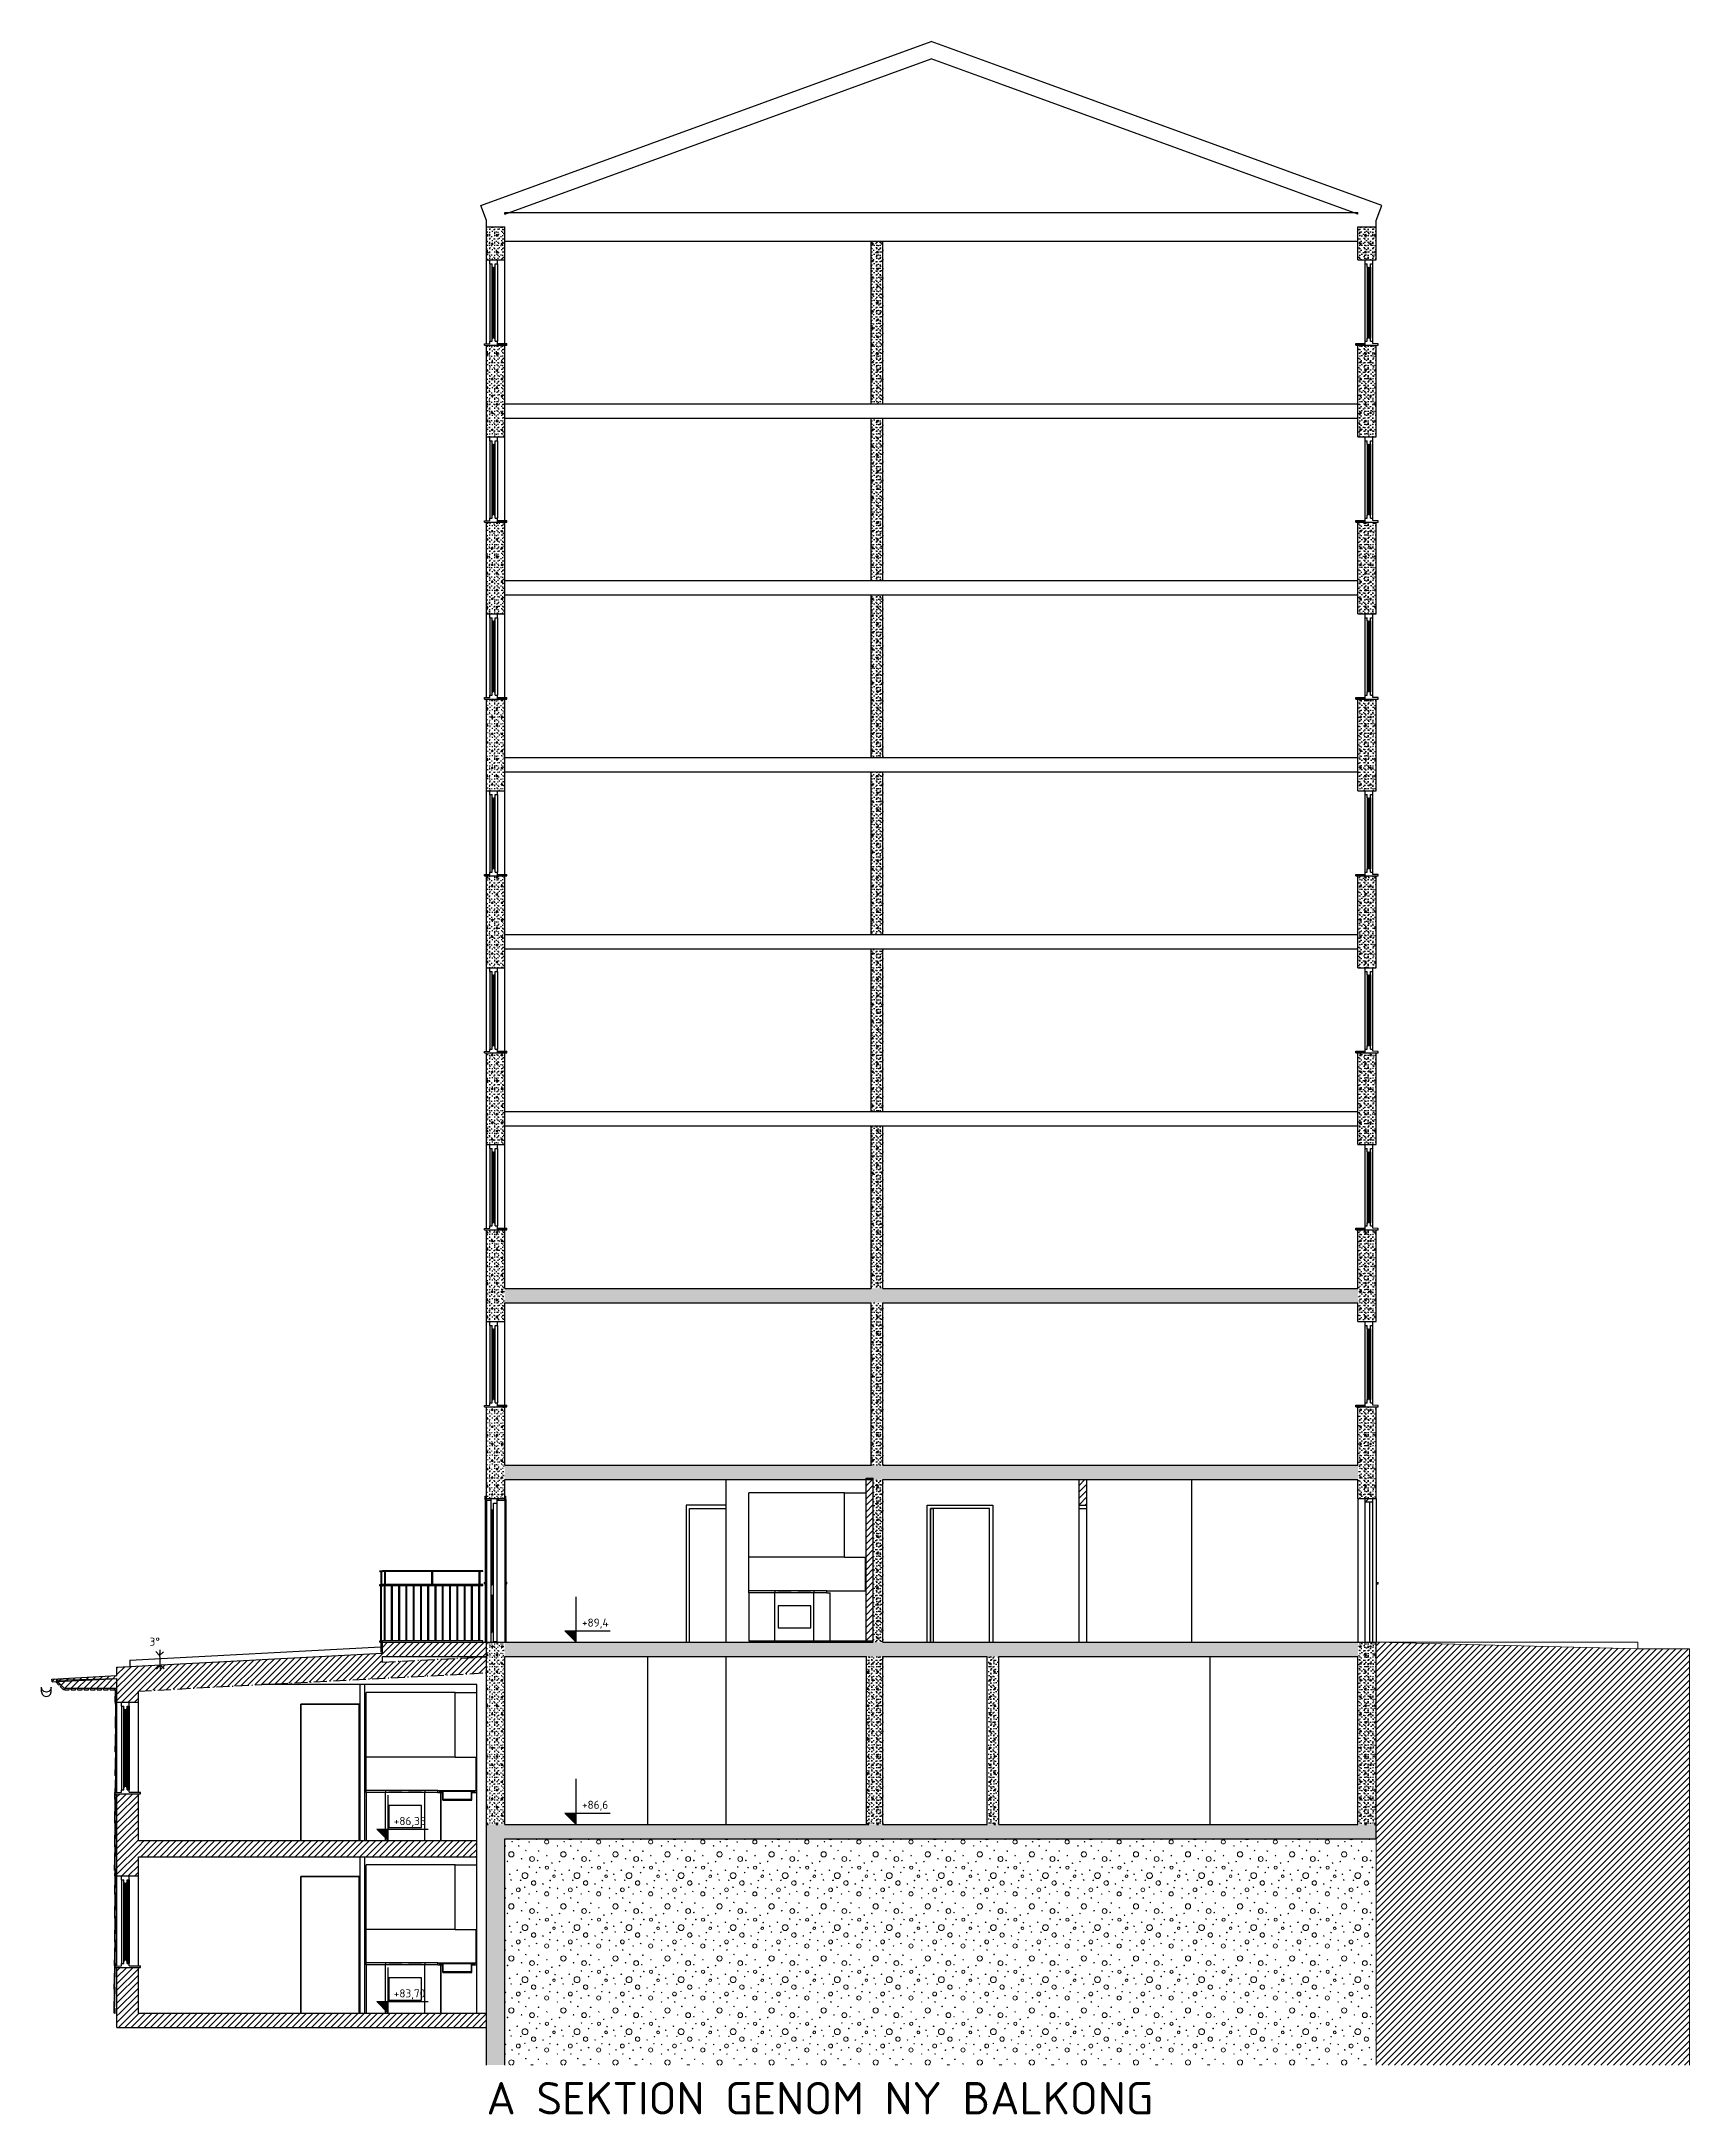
# Model space of a CAD drawing. Header units: millimetres. Extents: x 15 to 2176, y 3 to 641.
# Drawn here: x 15 to 522, y 3 to 641 of the extents above; entities that cross this region are included whole.
import ezdxf
from ezdxf.xclip import XClip

# ---------------------------------------------------------------- set-up
doc = ezdxf.new("R2010")
doc.units = ezdxf.units.MM
doc.header["$MEASUREMENT"] = 0
doc.header["$XCLIPFRAME"] = 0
doc.set_wipeout_variables(frame=1)
doc.linetypes.add('A_PSTRECK_4', pattern=[6, 4, -0.875, 0.25, -0.875])
doc.linetypes.add('Wipeout_Contour', pattern=[1000, 0, -1000])
for name, color, linetype in [('_Atmosfär- & Solljus', 7, 'Continuous'), ('A--------D3', 1, 'Continuous'), ('A--------P-', 7, 'Continuous'), ('A-01SB-----', 3, 'Continuous'), ('A-01SC-----', 7, 'Continuous'), ('A-01SC-----Ytterväggar2', 7, 'Continuous'), ('A-01SF-----', 7, 'Continuous'), ('A-01SG-----', 1, 'Continuous'), ('A-01SJ-----', 1, 'Continuous'), ('A-27B------', 7, 'Continuous'), ('A-43E------', 1, 'A_PSTRECK_4'), ('A-45B------', 1, 'Continuous'), ('A-46---B---', 1, 'Continuous')]:
    doc.layers.add(name, color=color, linetype=linetype)
doc.layers.add('A-L-10--EF-', color=4, linetype='Continuous', lineweight=0)
doc.styles.add('ISO', font='')
doc.styles.get('ISO').set_extended_font_data('ISOCPEUR')
pattern_1 = [(0, (421.78, 92.474), (0, 5.196152), [0.5, -2.5]), (0, (423.28, 95.072), (0, 5.196152), [0.5, -2.5]), (60, (421.78, 92.474), (-4.5, 2.598076), [0.5, -2.5]), (60, (424.78, 92.474), (-4.5, 2.598076), [0.5, -2.5]), (120, (422.28, 92.474), (4.5, 2.598076), [0.5, -2.5]), (120, (425.28, 92.474), (4.5, 2.598076), [0.5, -2.5]), (0, (421.7798, 92.9741), (0, 1), [0, -1, 0, -1.5]), (45, (422.2798, 92.9741), (-0.7071068, 0.7071068), [0, -0.75, 0, -1.25])]
pattern_2 = [(45, (421.7798, 92.4741), (-0.9899495, 0.9899495), [])]

msp = doc.modelspace()

# ---------------------------------------------------------------- texts
at = {"layer": 'A--------P-', "insert": (151.78, 3.26), "char_height": 10, "attachment_point": 7, "style": 'ISO'}
msp.add_mtext('\\A1;{\\fISOCPEUR|b0|i0|c0|p34;A SEKTION GENOM NY BALKONG}', dxfattribs=at)

# ---------------------------------------------------------------- blocks, each defined once
blk = doc.blocks.new('*X1')
at = {"layer": 'A-L-10--EF-'}
for p, q in [((157.47, 85.86), (157.59, 85.95)), ((157.59, 85.78), (157.47, 85.8)), ((157.59, 85.95), (157.63, 85.84)), ((159.61, 87.07), (159.54, 87.18)), ((159.57, 87.22), (159.74, 87.18)), ((159.74, 87.18), (159.69, 87.08)), ((161.59, 85.87), (161.72, 85.97)), ((161.81, 85.8), (161.6, 85.82)), ((161.72, 85.97), (161.81, 85.8)), ((163.76, 84.49), (163.82, 84.35)), ((163.93, 84.48), (163.81, 84.54)), ((163.82, 84.35), (163.94, 84.43)), ((164.79, 87.06), (164.87, 87.16)), ((164.99, 87.01), (164.83, 86.99)), ((164.87, 87.16), (164.99, 87.01)), ((167.07, 87.85), (167.21, 87.95)), ((167.29, 87.78), (167.09, 87.8)), ((167.21, 87.95), (167.29, 87.78)), ((167.68, 84.24), (167.8, 84.32)), ((167.87, 84.19), (167.69, 84.21)), ((167.88, 84.3), (167.91, 84.24)), ((170.2, 82.86), (170.33, 82.96)), ((170.33, 82.96), (170.42, 82.79)), ((173.47, 85.86), (173.59, 85.95)), ((173.59, 85.78), (173.47, 85.8)), ((173.59, 85.95), (173.63, 85.84)), ((175.61, 87.07), (175.54, 87.18)), ((175.57, 87.22), (175.74, 87.18)), ((175.74, 87.18), (175.69, 87.08)), ((177.59, 85.87), (177.72, 85.97)), ((177.81, 85.8), (177.6, 85.82)), ((177.72, 85.97), (177.81, 85.8)), ((179.76, 84.49), (179.82, 84.35)), ((179.93, 84.48), (179.81, 84.54)), ((179.82, 84.35), (179.94, 84.43)), ((180.79, 87.06), (180.87, 87.16)), ((180.99, 87.01), (180.83, 86.99)), ((180.87, 87.16), (180.99, 87.01)), ((183.07, 87.85), (183.21, 87.95)), ((183.29, 87.78), (183.09, 87.8)), ((183.21, 87.95), (183.29, 87.78)), ((183.68, 84.24), (183.8, 84.32)), ((183.87, 84.19), (183.69, 84.21)), ((183.88, 84.3), (183.91, 84.24)), ((186.2, 82.86), (186.33, 82.96)), ((186.33, 82.96), (186.42, 82.79)), ((189.47, 85.86), (189.59, 85.95)), ((189.59, 85.78), (189.47, 85.8)), ((189.59, 85.95), (189.63, 85.84)), ((191.61, 87.07), (191.54, 87.18)), ((191.57, 87.22), (191.74, 87.18)), ((191.74, 87.18), (191.69, 87.08)), ((193.59, 85.87), (193.72, 85.97)), ((193.81, 85.8), (193.6, 85.82)), ((193.72, 85.97), (193.81, 85.8)), ((195.76, 84.49), (195.82, 84.35)), ((195.93, 84.48), (195.81, 84.54)), ((195.82, 84.35), (195.94, 84.43)), ((196.79, 87.06), (196.87, 87.16)), ((196.99, 87.01), (196.83, 86.99)), ((196.87, 87.16), (196.99, 87.01)), ((199.07, 87.85), (199.21, 87.95)), ((199.29, 87.78), (199.09, 87.8)), ((199.21, 87.95), (199.29, 87.78)), ((199.68, 84.24), (199.8, 84.32)), ((199.87, 84.19), (199.69, 84.21)), ((199.88, 84.3), (199.91, 84.24)), ((202.2, 82.86), (202.33, 82.96)), ((202.33, 82.96), (202.42, 82.79)), ((205.47, 85.86), (205.59, 85.95)), ((205.59, 85.78), (205.47, 85.8)), ((205.59, 85.95), (205.63, 85.84)), ((207.61, 87.07), (207.54, 87.18)), ((207.57, 87.22), (207.74, 87.18)), ((207.74, 87.18), (207.69, 87.08)), ((209.59, 85.87), (209.72, 85.97)), ((209.81, 85.8), (209.6, 85.82)), ((209.72, 85.97), (209.81, 85.8)), ((211.76, 84.49), (211.82, 84.35)), ((211.93, 84.48), (211.81, 84.54)), ((211.82, 84.35), (211.94, 84.43)), ((212.79, 87.06), (212.87, 87.16)), ((212.99, 87.01), (212.83, 86.99)), ((212.87, 87.16), (212.99, 87.01)), ((215.07, 87.85), (215.21, 87.95)), ((215.29, 87.78), (215.09, 87.8)), ((215.21, 87.95), (215.29, 87.78)), ((215.68, 84.24), (215.8, 84.32)), ((215.87, 84.19), (215.69, 84.21)), ((215.88, 84.3), (215.91, 84.24)), ((218.2, 82.86), (218.33, 82.96)), ((218.33, 82.96), (218.42, 82.79)), ((221.47, 85.86), (221.59, 85.95)), ((221.59, 85.78), (221.47, 85.8)), ((221.59, 85.95), (221.63, 85.84)), ((223.61, 87.07), (223.54, 87.18)), ((223.57, 87.22), (223.74, 87.18)), ((223.74, 87.18), (223.69, 87.08)), ((225.59, 85.87), (225.72, 85.97)), ((225.81, 85.8), (225.6, 85.82)), ((225.72, 85.97), (225.81, 85.8)), ((227.76, 84.49), (227.82, 84.35)), ((227.93, 84.48), (227.81, 84.54)), ((227.82, 84.35), (227.94, 84.43)), ((228.79, 87.06), (228.87, 87.16)), ((228.99, 87.01), (228.83, 86.99)), ((228.87, 87.16), (228.99, 87.01)), ((231.07, 87.85), (231.21, 87.95)), ((231.29, 87.78), (231.09, 87.8)), ((231.21, 87.95), (231.29, 87.78)), ((231.68, 84.24), (231.8, 84.32)), ((231.87, 84.19), (231.69, 84.21)), ((231.88, 84.3), (231.91, 84.24)), ((234.2, 82.86), (234.33, 82.96)), ((234.33, 82.96), (234.42, 82.79)), ((237.47, 85.86), (237.59, 85.95)), ((237.59, 85.78), (237.47, 85.8)), ((237.59, 85.95), (237.63, 85.84)), ((239.61, 87.07), (239.54, 87.18)), ((239.57, 87.22), (239.74, 87.18)), ((239.74, 87.18), (239.69, 87.08)), ((241.59, 85.87), (241.72, 85.97)), ((241.81, 85.8), (241.6, 85.82)), ((241.72, 85.97), (241.81, 85.8)), ((243.76, 84.49), (243.82, 84.35)), ((243.93, 84.48), (243.81, 84.54)), ((243.82, 84.35), (243.94, 84.43)), ((244.79, 87.06), (244.87, 87.16)), ((244.99, 87.01), (244.83, 86.99)), ((244.87, 87.16), (244.99, 87.01)), ((247.07, 87.85), (247.21, 87.95)), ((247.29, 87.78), (247.09, 87.8)), ((247.21, 87.95), (247.29, 87.78)), ((247.68, 84.24), (247.8, 84.32)), ((247.87, 84.19), (247.69, 84.21)), ((247.88, 84.3), (247.91, 84.24)), ((250.2, 82.86), (250.33, 82.96)), ((250.33, 82.96), (250.42, 82.79)), ((253.47, 85.86), (253.59, 85.95)), ((253.59, 85.78), (253.47, 85.8)), ((253.59, 85.95), (253.63, 85.84)), ((255.61, 87.07), (255.54, 87.18)), ((255.57, 87.22), (255.74, 87.18)), ((255.74, 87.18), (255.69, 87.08)), ((257.59, 85.87), (257.72, 85.97)), ((257.81, 85.8), (257.6, 85.82)), ((257.72, 85.97), (257.81, 85.8)), ((259.76, 84.49), (259.82, 84.35)), ((259.93, 84.48), (259.81, 84.54)), ((259.82, 84.35), (259.94, 84.43)), ((260.79, 87.06), (260.87, 87.16)), ((260.99, 87.01), (260.83, 86.99)), ((260.87, 87.16), (260.99, 87.01)), ((263.07, 87.85), (263.21, 87.95)), ((263.29, 87.78), (263.09, 87.8)), ((263.21, 87.95), (263.29, 87.78)), ((263.68, 84.24), (263.8, 84.32)), ((263.87, 84.19), (263.69, 84.21)), ((263.88, 84.3), (263.91, 84.24)), ((266.2, 82.86), (266.33, 82.96)), ((266.33, 82.96), (266.42, 82.79)), ((269.47, 85.86), (269.59, 85.95)), ((269.59, 85.78), (269.47, 85.8)), ((269.59, 85.95), (269.63, 85.84)), ((271.61, 87.07), (271.54, 87.18)), ((271.57, 87.22), (271.74, 87.18)), ((271.74, 87.18), (271.69, 87.08)), ((273.59, 85.87), (273.72, 85.97)), ((273.81, 85.8), (273.6, 85.82)), ((273.72, 85.97), (273.81, 85.8)), ((275.76, 84.49), (275.82, 84.35)), ((275.93, 84.48), (275.81, 84.54)), ((275.82, 84.35), (275.94, 84.43)), ((276.79, 87.06), (276.87, 87.16)), ((276.99, 87.01), (276.83, 86.99)), ((276.87, 87.16), (276.99, 87.01)), ((279.07, 87.85), (279.21, 87.95)), ((279.29, 87.78), (279.09, 87.8)), ((279.21, 87.95), (279.29, 87.78)), ((279.68, 84.24), (279.8, 84.32)), ((279.87, 84.19), (279.69, 84.21)), ((279.88, 84.3), (279.91, 84.24)), ((282.2, 82.86), (282.33, 82.96)), ((282.33, 82.96), (282.42, 82.79)), ((285.47, 85.86), (285.59, 85.95)), ((285.59, 85.78), (285.47, 85.8)), ((285.59, 85.95), (285.63, 85.84)), ((287.61, 87.07), (287.54, 87.18)), ((287.57, 87.22), (287.74, 87.18)), ((287.74, 87.18), (287.69, 87.08)), ((289.59, 85.87), (289.72, 85.97)), ((289.81, 85.8), (289.6, 85.82)), ((289.72, 85.97), (289.81, 85.8)), ((291.76, 84.49), (291.82, 84.35)), ((291.93, 84.48), (291.81, 84.54)), ((291.82, 84.35), (291.94, 84.43)), ((292.79, 87.06), (292.87, 87.16)), ((292.99, 87.01), (292.83, 86.99)), ((292.87, 87.16), (292.99, 87.01)), ((295.07, 87.85), (295.21, 87.95)), ((295.29, 87.78), (295.09, 87.8)), ((295.21, 87.95), (295.29, 87.78)), ((295.68, 84.24), (295.8, 84.32)), ((295.87, 84.19), (295.69, 84.21)), ((295.88, 84.3), (295.91, 84.24)), ((298.2, 82.86), (298.33, 82.96)), ((298.33, 82.96), (298.42, 82.79)), ((301.47, 85.86), (301.59, 85.95)), ((301.59, 85.78), (301.47, 85.8)), ((301.59, 85.95), (301.63, 85.84)), ((303.61, 87.07), (303.54, 87.18)), ((303.57, 87.22), (303.74, 87.18)), ((303.74, 87.18), (303.69, 87.08)), ((305.59, 85.87), (305.72, 85.97)), ((305.81, 85.8), (305.6, 85.82)), ((305.72, 85.97), (305.81, 85.8)), ((307.76, 84.49), (307.82, 84.35)), ((307.93, 84.48), (307.81, 84.54)), ((307.82, 84.35), (307.94, 84.43)), ((308.79, 87.06), (308.87, 87.16)), ((308.99, 87.01), (308.83, 86.99)), ((308.87, 87.16), (308.99, 87.01)), ((158.27, 81.16), (158.12, 81.08)), ((158.12, 81.08), (158.19, 81)), ((158.28, 81.02), (158.31, 81.13)), ((158.81, 77.18), (158.91, 77.26)), ((159.01, 77.09), (158.84, 77.1)), ((158.91, 77.26), (159.01, 77.09)), ((161.12, 78.39), (161.26, 78.5)), ((161.34, 78.32), (161.14, 78.34)), ((161.26, 78.5), (161.34, 78.32)), ((162.45, 81.97), (162.51, 81.83)), ((162.62, 81.97), (162.5, 82.02)), ((162.51, 81.83), (162.63, 81.92)), ((164.9, 79.4), (164.99, 79.51)), ((165.11, 79.35), (164.94, 79.33)), ((164.99, 79.51), (165.11, 79.35)), ((167.19, 77.78), (167.04, 77.69)), ((167.04, 77.69), (167.1, 77.62)), ((167.19, 77.64), (167.23, 77.75)), ((167.54, 81.44), (167.39, 81.35)), ((167.39, 81.35), (167.45, 81.28)), ((167.54, 81.3), (167.58, 81.4)), ((168.14, 79.14), (168.07, 79.25)), ((168.1, 79.29), (168.27, 79.25)), ((168.27, 79.25), (168.21, 79.14)), ((170.42, 82.79), (170.21, 82.81)), ((171.75, 80.54), (171.87, 80.62)), ((171.94, 80.49), (171.75, 80.51)), ((171.95, 80.6), (171.98, 80.54)), ((172.75, 78.29), (172.89, 78.39)), ((172.97, 78.22), (172.76, 78.23)), ((172.89, 78.39), (172.97, 78.22)), ((174.27, 81.16), (174.12, 81.08)), ((174.12, 81.08), (174.19, 81)), ((174.28, 81.02), (174.31, 81.13)), ((174.81, 77.18), (174.91, 77.26)), ((175.01, 77.09), (174.84, 77.1)), ((174.91, 77.26), (175.01, 77.09)), ((177.12, 78.39), (177.26, 78.5)), ((177.34, 78.32), (177.14, 78.34)), ((177.26, 78.5), (177.34, 78.32)), ((178.45, 81.97), (178.51, 81.83)), ((178.62, 81.97), (178.5, 82.02)), ((178.51, 81.83), (178.63, 81.92)), ((180.9, 79.4), (180.99, 79.51)), ((181.11, 79.35), (180.94, 79.33)), ((180.99, 79.51), (181.11, 79.35)), ((183.19, 77.78), (183.04, 77.69)), ((183.04, 77.69), (183.1, 77.62)), ((183.19, 77.64), (183.23, 77.75)), ((183.54, 81.44), (183.39, 81.35)), ((183.39, 81.35), (183.45, 81.28)), ((183.54, 81.3), (183.58, 81.4)), ((184.14, 79.14), (184.07, 79.25)), ((184.1, 79.29), (184.27, 79.25)), ((184.27, 79.25), (184.21, 79.14)), ((186.42, 82.79), (186.21, 82.81)), ((187.75, 80.54), (187.87, 80.62)), ((187.94, 80.49), (187.75, 80.51)), ((187.95, 80.6), (187.98, 80.54)), ((188.75, 78.29), (188.89, 78.39)), ((188.97, 78.22), (188.76, 78.23)), ((188.89, 78.39), (188.97, 78.22)), ((190.27, 81.16), (190.12, 81.08)), ((190.12, 81.08), (190.19, 81)), ((190.28, 81.02), (190.31, 81.13)), ((190.81, 77.18), (190.91, 77.26)), ((191.01, 77.09), (190.84, 77.1)), ((190.91, 77.26), (191.01, 77.09)), ((193.12, 78.39), (193.26, 78.5)), ((193.34, 78.32), (193.14, 78.34)), ((193.26, 78.5), (193.34, 78.32)), ((194.45, 81.97), (194.51, 81.83)), ((194.62, 81.97), (194.5, 82.02)), ((194.51, 81.83), (194.63, 81.92)), ((196.9, 79.4), (196.99, 79.51)), ((197.11, 79.35), (196.94, 79.33)), ((196.99, 79.51), (197.11, 79.35)), ((199.19, 77.78), (199.04, 77.69)), ((199.04, 77.69), (199.1, 77.62)), ((199.19, 77.64), (199.23, 77.75)), ((199.54, 81.44), (199.39, 81.35)), ((199.39, 81.35), (199.45, 81.28)), ((199.54, 81.3), (199.58, 81.4)), ((200.14, 79.14), (200.07, 79.25)), ((200.1, 79.29), (200.27, 79.25)), ((200.27, 79.25), (200.21, 79.14)), ((202.42, 82.79), (202.21, 82.81)), ((203.75, 80.54), (203.87, 80.62)), ((203.94, 80.49), (203.75, 80.51)), ((203.95, 80.6), (203.98, 80.54)), ((204.75, 78.29), (204.89, 78.39)), ((204.97, 78.22), (204.76, 78.23)), ((204.89, 78.39), (204.97, 78.22)), ((206.27, 81.16), (206.12, 81.08)), ((206.12, 81.08), (206.19, 81)), ((206.28, 81.02), (206.31, 81.13)), ((206.81, 77.18), (206.91, 77.26)), ((207.01, 77.09), (206.84, 77.1)), ((206.91, 77.26), (207.01, 77.09)), ((209.12, 78.39), (209.26, 78.5)), ((209.34, 78.32), (209.14, 78.34)), ((209.26, 78.5), (209.34, 78.32)), ((210.45, 81.97), (210.51, 81.83)), ((210.62, 81.97), (210.5, 82.02)), ((210.51, 81.83), (210.63, 81.92)), ((212.9, 79.4), (212.99, 79.51)), ((213.11, 79.35), (212.94, 79.33)), ((212.99, 79.51), (213.11, 79.35)), ((215.19, 77.78), (215.04, 77.69)), ((215.04, 77.69), (215.1, 77.62)), ((215.19, 77.64), (215.23, 77.75)), ((215.54, 81.44), (215.39, 81.35)), ((215.39, 81.35), (215.45, 81.28)), ((215.54, 81.3), (215.58, 81.4)), ((216.14, 79.14), (216.07, 79.25)), ((216.1, 79.29), (216.27, 79.25)), ((216.27, 79.25), (216.21, 79.14)), ((218.42, 82.79), (218.21, 82.81)), ((219.75, 80.54), (219.87, 80.62)), ((219.94, 80.49), (219.75, 80.51)), ((219.95, 80.6), (219.98, 80.54)), ((220.75, 78.29), (220.89, 78.39)), ((220.97, 78.22), (220.76, 78.23)), ((220.89, 78.39), (220.97, 78.22)), ((222.27, 81.16), (222.12, 81.08)), ((222.12, 81.08), (222.19, 81)), ((222.28, 81.02), (222.31, 81.13)), ((222.81, 77.18), (222.91, 77.26)), ((223.01, 77.09), (222.84, 77.1)), ((222.91, 77.26), (223.01, 77.09)), ((225.12, 78.39), (225.26, 78.5)), ((225.34, 78.32), (225.14, 78.34)), ((225.26, 78.5), (225.34, 78.32)), ((226.45, 81.97), (226.51, 81.83)), ((226.62, 81.97), (226.5, 82.02)), ((226.51, 81.83), (226.63, 81.92)), ((228.9, 79.4), (228.99, 79.51)), ((229.11, 79.35), (228.94, 79.33)), ((228.99, 79.51), (229.11, 79.35)), ((231.19, 77.78), (231.04, 77.69)), ((231.04, 77.69), (231.1, 77.62)), ((231.19, 77.64), (231.23, 77.75)), ((231.54, 81.44), (231.39, 81.35)), ((231.39, 81.35), (231.45, 81.28)), ((231.54, 81.3), (231.58, 81.4)), ((232.14, 79.14), (232.07, 79.25)), ((232.1, 79.29), (232.27, 79.25)), ((232.27, 79.25), (232.21, 79.14)), ((234.42, 82.79), (234.21, 82.81)), ((235.75, 80.54), (235.87, 80.62)), ((235.94, 80.49), (235.75, 80.51)), ((235.95, 80.6), (235.98, 80.54)), ((236.75, 78.29), (236.89, 78.39)), ((236.97, 78.22), (236.76, 78.23)), ((236.89, 78.39), (236.97, 78.22)), ((238.27, 81.16), (238.12, 81.08)), ((238.12, 81.08), (238.19, 81)), ((238.28, 81.02), (238.31, 81.13)), ((238.81, 77.18), (238.91, 77.26)), ((239.01, 77.09), (238.84, 77.1)), ((238.91, 77.26), (239.01, 77.09)), ((241.12, 78.39), (241.26, 78.5)), ((241.34, 78.32), (241.14, 78.34)), ((241.26, 78.5), (241.34, 78.32)), ((242.45, 81.97), (242.51, 81.83)), ((242.62, 81.97), (242.5, 82.02)), ((242.51, 81.83), (242.63, 81.92)), ((244.9, 79.4), (244.99, 79.51)), ((245.11, 79.35), (244.94, 79.33)), ((244.99, 79.51), (245.11, 79.35)), ((247.19, 77.78), (247.04, 77.69)), ((247.04, 77.69), (247.1, 77.62)), ((247.19, 77.64), (247.23, 77.75)), ((247.54, 81.44), (247.39, 81.35)), ((247.39, 81.35), (247.45, 81.28)), ((247.54, 81.3), (247.58, 81.4)), ((248.14, 79.14), (248.07, 79.25)), ((248.1, 79.29), (248.27, 79.25)), ((248.27, 79.25), (248.21, 79.14)), ((250.42, 82.79), (250.21, 82.81)), ((251.75, 80.54), (251.87, 80.62)), ((251.94, 80.49), (251.75, 80.51)), ((251.95, 80.6), (251.98, 80.54)), ((252.75, 78.29), (252.89, 78.39)), ((252.97, 78.22), (252.76, 78.23)), ((252.89, 78.39), (252.97, 78.22)), ((254.27, 81.16), (254.12, 81.08)), ((254.12, 81.08), (254.19, 81)), ((254.28, 81.02), (254.31, 81.13)), ((254.81, 77.18), (254.91, 77.26)), ((255.01, 77.09), (254.84, 77.1)), ((254.91, 77.26), (255.01, 77.09)), ((257.12, 78.39), (257.26, 78.5)), ((257.34, 78.32), (257.14, 78.34)), ((257.26, 78.5), (257.34, 78.32)), ((258.45, 81.97), (258.51, 81.83)), ((258.62, 81.97), (258.5, 82.02)), ((258.51, 81.83), (258.63, 81.92)), ((260.9, 79.4), (260.99, 79.51)), ((261.11, 79.35), (260.94, 79.33)), ((260.99, 79.51), (261.11, 79.35)), ((263.19, 77.78), (263.04, 77.69)), ((263.04, 77.69), (263.1, 77.62)), ((263.19, 77.64), (263.23, 77.75)), ((263.54, 81.44), (263.39, 81.35)), ((263.39, 81.35), (263.45, 81.28)), ((263.54, 81.3), (263.58, 81.4)), ((264.14, 79.14), (264.07, 79.25)), ((264.1, 79.29), (264.27, 79.25)), ((264.27, 79.25), (264.21, 79.14)), ((266.42, 82.79), (266.21, 82.81)), ((267.75, 80.54), (267.87, 80.62)), ((267.94, 80.49), (267.75, 80.51)), ((267.95, 80.6), (267.98, 80.54)), ((268.75, 78.29), (268.89, 78.39)), ((268.97, 78.22), (268.76, 78.23)), ((268.89, 78.39), (268.97, 78.22)), ((270.27, 81.16), (270.12, 81.08)), ((270.12, 81.08), (270.19, 81)), ((270.28, 81.02), (270.31, 81.13)), ((270.81, 77.18), (270.91, 77.26)), ((271.01, 77.09), (270.84, 77.1)), ((270.91, 77.26), (271.01, 77.09)), ((273.12, 78.39), (273.26, 78.5)), ((273.34, 78.32), (273.14, 78.34)), ((273.26, 78.5), (273.34, 78.32)), ((274.45, 81.97), (274.51, 81.83)), ((274.62, 81.97), (274.5, 82.02)), ((274.51, 81.83), (274.63, 81.92)), ((276.9, 79.4), (276.99, 79.51)), ((277.11, 79.35), (276.94, 79.33)), ((276.99, 79.51), (277.11, 79.35)), ((279.19, 77.78), (279.04, 77.69)), ((279.04, 77.69), (279.1, 77.62)), ((279.19, 77.64), (279.23, 77.75)), ((279.54, 81.44), (279.39, 81.35)), ((279.39, 81.35), (279.45, 81.28)), ((279.54, 81.3), (279.58, 81.4)), ((280.14, 79.14), (280.07, 79.25)), ((280.1, 79.29), (280.27, 79.25)), ((280.27, 79.25), (280.21, 79.14)), ((282.42, 82.79), (282.21, 82.81)), ((283.75, 80.54), (283.87, 80.62)), ((283.94, 80.49), (283.75, 80.51)), ((283.95, 80.6), (283.98, 80.54)), ((284.75, 78.29), (284.89, 78.39)), ((284.97, 78.22), (284.76, 78.23)), ((284.89, 78.39), (284.97, 78.22)), ((286.27, 81.16), (286.12, 81.08)), ((286.12, 81.08), (286.19, 81)), ((286.28, 81.02), (286.31, 81.13)), ((286.81, 77.18), (286.91, 77.26)), ((287.01, 77.09), (286.84, 77.1)), ((286.91, 77.26), (287.01, 77.09)), ((289.12, 78.39), (289.26, 78.5)), ((289.34, 78.32), (289.14, 78.34)), ((289.26, 78.5), (289.34, 78.32)), ((290.45, 81.97), (290.51, 81.83)), ((290.62, 81.97), (290.5, 82.02)), ((290.51, 81.83), (290.63, 81.92)), ((292.9, 79.4), (292.99, 79.51)), ((293.11, 79.35), (292.94, 79.33)), ((292.99, 79.51), (293.11, 79.35)), ((295.19, 77.78), (295.04, 77.69)), ((295.04, 77.69), (295.1, 77.62)), ((295.19, 77.64), (295.23, 77.75)), ((295.54, 81.44), (295.39, 81.35)), ((295.39, 81.35), (295.45, 81.28)), ((295.54, 81.3), (295.58, 81.4)), ((296.14, 79.14), (296.07, 79.25)), ((296.1, 79.29), (296.27, 79.25)), ((296.27, 79.25), (296.21, 79.14)), ((298.42, 82.79), (298.21, 82.81)), ((299.75, 80.54), (299.87, 80.62)), ((299.94, 80.49), (299.75, 80.51)), ((299.95, 80.6), (299.98, 80.54)), ((300.75, 78.29), (300.89, 78.39)), ((300.97, 78.22), (300.76, 78.23)), ((300.89, 78.39), (300.97, 78.22)), ((302.27, 81.16), (302.12, 81.08)), ((302.12, 81.08), (302.19, 81)), ((302.28, 81.02), (302.31, 81.13)), ((302.81, 77.18), (302.91, 77.26)), ((303.01, 77.09), (302.84, 77.1)), ((302.91, 77.26), (303.01, 77.09)), ((305.12, 78.39), (305.26, 78.5)), ((305.34, 78.32), (305.14, 78.34)), ((305.26, 78.5), (305.34, 78.32)), ((306.45, 81.97), (306.51, 81.83)), ((306.62, 81.97), (306.5, 82.02)), ((306.51, 81.83), (306.63, 81.92)), ((308.9, 79.4), (308.99, 79.51)), ((309.11, 79.35), (308.94, 79.33)), ((308.99, 79.51), (309.11, 79.35)), ((157.53, 72.81), (157.59, 72.67)), ((157.7, 72.8), (157.57, 72.86)), ((157.59, 72.67), (157.7, 72.75)), ((159.25, 75.39), (159.35, 75.48)), ((159.45, 75.31), (159.28, 75.32)), ((159.35, 75.48), (159.45, 75.31)), ((159.61, 71.07), (159.54, 71.18)), ((159.57, 71.22), (159.74, 71.18)), ((159.74, 71.18), (159.69, 71.08)), ((162.18, 75.3), (162.32, 75.41)), ((162.4, 75.23), (162.2, 75.25)), ((162.32, 75.41), (162.4, 75.23)), ((163.45, 73.13), (163.58, 73.23)), ((163.67, 73.06), (163.46, 73.08)), ((163.58, 73.23), (163.67, 73.06)), ((164.79, 71.06), (164.87, 71.16)), ((164.99, 71.01), (164.83, 70.99)), ((164.87, 71.16), (164.99, 71.01)), ((166.6, 74.83), (166.73, 74.92)), ((166.79, 74.79), (166.61, 74.81)), ((166.8, 74.9), (166.83, 74.84)), ((167.07, 71.85), (167.21, 71.95)), ((167.29, 71.78), (167.09, 71.8)), ((167.21, 71.95), (167.29, 71.78)), ((169.05, 74.16), (169.18, 74.26)), ((169.27, 74.09), (169.06, 74.1)), ((169.18, 74.26), (169.27, 74.09)), ((171.11, 73.05), (171.21, 73.13)), ((171.31, 72.96), (171.14, 72.97)), ((171.21, 73.13), (171.31, 72.96)), ((171.36, 75.15), (171.29, 75.26)), ((171.32, 75.3), (171.49, 75.26)), ((171.49, 75.26), (171.43, 75.15)), ((173.53, 72.81), (173.59, 72.67)), ((173.7, 72.8), (173.57, 72.86)), ((173.59, 72.67), (173.7, 72.75)), ((175.25, 75.39), (175.35, 75.48)), ((175.45, 75.31), (175.28, 75.32)), ((175.35, 75.48), (175.45, 75.31)), ((175.61, 71.07), (175.54, 71.18)), ((175.57, 71.22), (175.74, 71.18)), ((175.74, 71.18), (175.69, 71.08)), ((178.18, 75.3), (178.32, 75.41)), ((178.4, 75.23), (178.2, 75.25)), ((178.32, 75.41), (178.4, 75.23)), ((179.45, 73.13), (179.58, 73.23)), ((179.67, 73.06), (179.46, 73.08)), ((179.58, 73.23), (179.67, 73.06)), ((180.79, 71.06), (180.87, 71.16)), ((180.99, 71.01), (180.83, 70.99)), ((180.87, 71.16), (180.99, 71.01)), ((182.6, 74.83), (182.73, 74.92)), ((182.79, 74.79), (182.61, 74.81)), ((182.8, 74.9), (182.83, 74.84)), ((183.07, 71.85), (183.21, 71.95)), ((183.29, 71.78), (183.09, 71.8)), ((183.21, 71.95), (183.29, 71.78)), ((185.05, 74.16), (185.18, 74.26)), ((185.27, 74.09), (185.06, 74.1)), ((185.18, 74.26), (185.27, 74.09)), ((187.11, 73.05), (187.21, 73.13)), ((187.31, 72.96), (187.14, 72.97)), ((187.21, 73.13), (187.31, 72.96)), ((187.36, 75.15), (187.29, 75.26)), ((187.32, 75.3), (187.49, 75.26)), ((187.49, 75.26), (187.43, 75.15)), ((189.53, 72.81), (189.59, 72.67)), ((189.7, 72.8), (189.57, 72.86)), ((189.59, 72.67), (189.7, 72.75)), ((191.25, 75.39), (191.35, 75.48)), ((191.45, 75.31), (191.28, 75.32)), ((191.35, 75.48), (191.45, 75.31)), ((191.61, 71.07), (191.54, 71.18)), ((191.57, 71.22), (191.74, 71.18)), ((191.74, 71.18), (191.69, 71.08)), ((194.18, 75.3), (194.32, 75.41)), ((194.4, 75.23), (194.2, 75.25)), ((194.32, 75.41), (194.4, 75.23)), ((195.45, 73.13), (195.58, 73.23)), ((195.67, 73.06), (195.46, 73.08)), ((195.58, 73.23), (195.67, 73.06)), ((196.79, 71.06), (196.87, 71.16)), ((196.99, 71.01), (196.83, 70.99)), ((196.87, 71.16), (196.99, 71.01)), ((198.6, 74.83), (198.73, 74.92)), ((198.79, 74.79), (198.61, 74.81)), ((198.8, 74.9), (198.83, 74.84)), ((199.07, 71.85), (199.21, 71.95)), ((199.29, 71.78), (199.09, 71.8)), ((199.21, 71.95), (199.29, 71.78)), ((201.05, 74.16), (201.18, 74.26)), ((201.27, 74.09), (201.06, 74.1)), ((201.18, 74.26), (201.27, 74.09)), ((203.11, 73.05), (203.21, 73.13)), ((203.31, 72.96), (203.14, 72.97)), ((203.21, 73.13), (203.31, 72.96)), ((203.36, 75.15), (203.29, 75.26)), ((203.32, 75.3), (203.49, 75.26)), ((203.49, 75.26), (203.43, 75.15)), ((205.53, 72.81), (205.59, 72.67)), ((205.7, 72.8), (205.57, 72.86)), ((205.59, 72.67), (205.7, 72.75)), ((207.25, 75.39), (207.35, 75.48)), ((207.45, 75.31), (207.28, 75.32)), ((207.35, 75.48), (207.45, 75.31)), ((207.61, 71.07), (207.54, 71.18)), ((207.57, 71.22), (207.74, 71.18)), ((207.74, 71.18), (207.69, 71.08)), ((210.18, 75.3), (210.32, 75.41)), ((210.4, 75.23), (210.2, 75.25)), ((210.32, 75.41), (210.4, 75.23)), ((211.45, 73.13), (211.58, 73.23)), ((211.67, 73.06), (211.46, 73.08)), ((211.58, 73.23), (211.67, 73.06)), ((212.79, 71.06), (212.87, 71.16)), ((212.99, 71.01), (212.83, 70.99)), ((212.87, 71.16), (212.99, 71.01)), ((214.6, 74.83), (214.73, 74.92)), ((214.79, 74.79), (214.61, 74.81)), ((214.8, 74.9), (214.83, 74.84)), ((215.07, 71.85), (215.21, 71.95)), ((215.29, 71.78), (215.09, 71.8)), ((215.21, 71.95), (215.29, 71.78)), ((217.05, 74.16), (217.18, 74.26)), ((217.27, 74.09), (217.06, 74.1)), ((217.18, 74.26), (217.27, 74.09)), ((219.11, 73.05), (219.21, 73.13)), ((219.31, 72.96), (219.14, 72.97)), ((219.21, 73.13), (219.31, 72.96)), ((219.36, 75.15), (219.29, 75.26)), ((219.32, 75.3), (219.49, 75.26)), ((219.49, 75.26), (219.43, 75.15)), ((221.53, 72.81), (221.59, 72.67)), ((221.7, 72.8), (221.57, 72.86)), ((221.59, 72.67), (221.7, 72.75)), ((223.25, 75.39), (223.35, 75.48)), ((223.45, 75.31), (223.28, 75.32)), ((223.35, 75.48), (223.45, 75.31)), ((223.61, 71.07), (223.54, 71.18)), ((223.57, 71.22), (223.74, 71.18)), ((223.74, 71.18), (223.69, 71.08)), ((226.18, 75.3), (226.32, 75.41)), ((226.4, 75.23), (226.2, 75.25)), ((226.32, 75.41), (226.4, 75.23)), ((227.45, 73.13), (227.58, 73.23)), ((227.67, 73.06), (227.46, 73.08)), ((227.58, 73.23), (227.67, 73.06)), ((228.79, 71.06), (228.87, 71.16)), ((228.99, 71.01), (228.83, 70.99)), ((228.87, 71.16), (228.99, 71.01)), ((230.6, 74.83), (230.73, 74.92)), ((230.79, 74.79), (230.61, 74.81)), ((230.8, 74.9), (230.83, 74.84)), ((231.07, 71.85), (231.21, 71.95)), ((231.29, 71.78), (231.09, 71.8)), ((231.21, 71.95), (231.29, 71.78)), ((233.05, 74.16), (233.18, 74.26)), ((233.27, 74.09), (233.06, 74.1)), ((233.18, 74.26), (233.27, 74.09)), ((235.11, 73.05), (235.21, 73.13)), ((235.31, 72.96), (235.14, 72.97)), ((235.21, 73.13), (235.31, 72.96)), ((235.36, 75.15), (235.29, 75.26)), ((235.32, 75.3), (235.49, 75.26)), ((235.49, 75.26), (235.43, 75.15)), ((237.53, 72.81), (237.59, 72.67)), ((237.7, 72.8), (237.57, 72.86)), ((237.59, 72.67), (237.7, 72.75)), ((239.25, 75.39), (239.35, 75.48)), ((239.45, 75.31), (239.28, 75.32)), ((239.35, 75.48), (239.45, 75.31)), ((239.61, 71.07), (239.54, 71.18)), ((239.57, 71.22), (239.74, 71.18)), ((239.74, 71.18), (239.69, 71.08)), ((242.18, 75.3), (242.32, 75.41)), ((242.4, 75.23), (242.2, 75.25)), ((242.32, 75.41), (242.4, 75.23)), ((243.45, 73.13), (243.58, 73.23)), ((243.67, 73.06), (243.46, 73.08)), ((243.58, 73.23), (243.67, 73.06)), ((244.79, 71.06), (244.87, 71.16)), ((244.99, 71.01), (244.83, 70.99)), ((244.87, 71.16), (244.99, 71.01)), ((246.6, 74.83), (246.73, 74.92)), ((246.79, 74.79), (246.61, 74.81)), ((246.8, 74.9), (246.83, 74.84)), ((247.07, 71.85), (247.21, 71.95)), ((247.29, 71.78), (247.09, 71.8)), ((247.21, 71.95), (247.29, 71.78)), ((249.05, 74.16), (249.18, 74.26)), ((249.27, 74.09), (249.06, 74.1)), ((249.18, 74.26), (249.27, 74.09)), ((251.11, 73.05), (251.21, 73.13)), ((251.31, 72.96), (251.14, 72.97)), ((251.21, 73.13), (251.31, 72.96)), ((251.36, 75.15), (251.29, 75.26)), ((251.32, 75.3), (251.49, 75.26)), ((251.49, 75.26), (251.43, 75.15)), ((253.53, 72.81), (253.59, 72.67)), ((253.7, 72.8), (253.57, 72.86)), ((253.59, 72.67), (253.7, 72.75)), ((255.25, 75.39), (255.35, 75.48)), ((255.45, 75.31), (255.28, 75.32)), ((255.35, 75.48), (255.45, 75.31)), ((255.61, 71.07), (255.54, 71.18)), ((255.57, 71.22), (255.74, 71.18)), ((255.74, 71.18), (255.69, 71.08)), ((258.18, 75.3), (258.32, 75.41)), ((258.4, 75.23), (258.2, 75.25)), ((258.32, 75.41), (258.4, 75.23)), ((259.45, 73.13), (259.58, 73.23)), ((259.67, 73.06), (259.46, 73.08)), ((259.58, 73.23), (259.67, 73.06)), ((260.79, 71.06), (260.87, 71.16)), ((260.99, 71.01), (260.83, 70.99)), ((260.87, 71.16), (260.99, 71.01)), ((262.6, 74.83), (262.73, 74.92)), ((262.79, 74.79), (262.61, 74.81)), ((262.8, 74.9), (262.83, 74.84)), ((263.07, 71.85), (263.21, 71.95)), ((263.29, 71.78), (263.09, 71.8)), ((263.21, 71.95), (263.29, 71.78)), ((265.05, 74.16), (265.18, 74.26)), ((265.27, 74.09), (265.06, 74.1)), ((265.18, 74.26), (265.27, 74.09)), ((267.11, 73.05), (267.21, 73.13)), ((267.31, 72.96), (267.14, 72.97)), ((267.21, 73.13), (267.31, 72.96)), ((267.36, 75.15), (267.29, 75.26)), ((267.32, 75.3), (267.49, 75.26)), ((267.49, 75.26), (267.43, 75.15)), ((269.53, 72.81), (269.59, 72.67)), ((269.7, 72.8), (269.57, 72.86)), ((269.59, 72.67), (269.7, 72.75)), ((271.25, 75.39), (271.35, 75.48)), ((271.45, 75.31), (271.28, 75.32)), ((271.35, 75.48), (271.45, 75.31)), ((271.61, 71.07), (271.54, 71.18)), ((271.57, 71.22), (271.74, 71.18)), ((271.74, 71.18), (271.69, 71.08)), ((274.18, 75.3), (274.32, 75.41)), ((274.4, 75.23), (274.2, 75.25)), ((274.32, 75.41), (274.4, 75.23)), ((275.45, 73.13), (275.58, 73.23)), ((275.67, 73.06), (275.46, 73.08)), ((275.58, 73.23), (275.67, 73.06)), ((276.79, 71.06), (276.87, 71.16)), ((276.99, 71.01), (276.83, 70.99)), ((276.87, 71.16), (276.99, 71.01)), ((278.6, 74.83), (278.73, 74.92)), ((278.79, 74.79), (278.61, 74.81)), ((278.8, 74.9), (278.83, 74.84)), ((279.07, 71.85), (279.21, 71.95)), ((279.29, 71.78), (279.09, 71.8)), ((279.21, 71.95), (279.29, 71.78)), ((281.05, 74.16), (281.18, 74.26)), ((281.27, 74.09), (281.06, 74.1)), ((281.18, 74.26), (281.27, 74.09)), ((283.11, 73.05), (283.21, 73.13)), ((283.31, 72.96), (283.14, 72.97)), ((283.21, 73.13), (283.31, 72.96)), ((283.36, 75.15), (283.29, 75.26)), ((283.32, 75.3), (283.49, 75.26)), ((283.49, 75.26), (283.43, 75.15)), ((285.53, 72.81), (285.59, 72.67)), ((285.7, 72.8), (285.57, 72.86)), ((285.59, 72.67), (285.7, 72.75)), ((287.25, 75.39), (287.35, 75.48)), ((287.45, 75.31), (287.28, 75.32)), ((287.35, 75.48), (287.45, 75.31)), ((287.61, 71.07), (287.54, 71.18)), ((287.57, 71.22), (287.74, 71.18)), ((287.74, 71.18), (287.69, 71.08)), ((290.18, 75.3), (290.32, 75.41)), ((290.4, 75.23), (290.2, 75.25)), ((290.32, 75.41), (290.4, 75.23)), ((291.45, 73.13), (291.58, 73.23)), ((291.67, 73.06), (291.46, 73.08)), ((291.58, 73.23), (291.67, 73.06)), ((292.79, 71.06), (292.87, 71.16)), ((292.99, 71.01), (292.83, 70.99)), ((292.87, 71.16), (292.99, 71.01)), ((294.6, 74.83), (294.73, 74.92)), ((294.79, 74.79), (294.61, 74.81)), ((294.8, 74.9), (294.83, 74.84)), ((295.07, 71.85), (295.21, 71.95)), ((295.29, 71.78), (295.09, 71.8)), ((295.21, 71.95), (295.29, 71.78)), ((297.05, 74.16), (297.18, 74.26)), ((297.27, 74.09), (297.06, 74.1)), ((297.18, 74.26), (297.27, 74.09)), ((299.11, 73.05), (299.21, 73.13)), ((299.31, 72.96), (299.14, 72.97)), ((299.21, 73.13), (299.31, 72.96)), ((299.36, 75.15), (299.29, 75.26)), ((299.32, 75.3), (299.49, 75.26)), ((299.49, 75.26), (299.43, 75.15)), ((301.53, 72.81), (301.59, 72.67)), ((301.7, 72.8), (301.57, 72.86)), ((301.59, 72.67), (301.7, 72.75)), ((303.25, 75.39), (303.35, 75.48)), ((303.45, 75.31), (303.28, 75.32)), ((303.35, 75.48), (303.45, 75.31)), ((303.61, 71.07), (303.54, 71.18)), ((303.57, 71.22), (303.74, 71.18)), ((303.74, 71.18), (303.69, 71.08)), ((306.18, 75.3), (306.32, 75.41)), ((306.4, 75.23), (306.2, 75.25)), ((306.32, 75.41), (306.4, 75.23)), ((307.45, 73.13), (307.58, 73.23)), ((307.67, 73.06), (307.46, 73.08)), ((307.58, 73.23), (307.67, 73.06)), ((308.79, 71.06), (308.87, 71.16)), ((308.99, 71.01), (308.83, 70.99)), ((308.87, 71.16), (308.99, 71.01)), ((157.47, 69.86), (157.59, 69.95)), ((157.59, 69.78), (157.47, 69.8)), ((157.59, 69.95), (157.63, 69.84)), ((158.27, 65.16), (158.12, 65.08)), ((158.12, 65.08), (158.19, 65)), ((158.28, 65.02), (158.31, 65.13)), ((161.59, 69.87), (161.72, 69.97)), ((161.81, 69.8), (161.6, 69.82)), ((161.72, 69.97), (161.81, 69.8)), ((162.45, 65.97), (162.51, 65.83)), ((162.62, 65.97), (162.5, 66.02)), ((162.51, 65.83), (162.63, 65.92)), ((163.76, 68.49), (163.82, 68.35)), ((163.93, 68.48), (163.81, 68.54)), ((163.82, 68.35), (163.94, 68.43)), ((167.54, 65.44), (167.39, 65.35)), ((167.39, 65.35), (167.45, 65.28)), ((167.54, 65.3), (167.58, 65.4)), ((167.68, 68.24), (167.8, 68.32)), ((167.87, 68.19), (167.69, 68.21)), ((167.88, 68.3), (167.91, 68.24)), ((170.2, 66.86), (170.33, 66.96)), ((170.42, 66.79), (170.21, 66.81)), ((170.33, 66.96), (170.42, 66.79)), ((171.75, 64.54), (171.87, 64.62)), ((171.94, 64.49), (171.75, 64.51)), ((171.95, 64.6), (171.98, 64.54)), ((173.47, 69.86), (173.59, 69.95)), ((173.59, 69.78), (173.47, 69.8)), ((173.59, 69.95), (173.63, 69.84)), ((174.27, 65.16), (174.12, 65.08)), ((174.12, 65.08), (174.19, 65)), ((174.28, 65.02), (174.31, 65.13)), ((177.59, 69.87), (177.72, 69.97)), ((177.81, 69.8), (177.6, 69.82)), ((177.72, 69.97), (177.81, 69.8)), ((178.45, 65.97), (178.51, 65.83)), ((178.62, 65.97), (178.5, 66.02)), ((178.51, 65.83), (178.63, 65.92)), ((179.76, 68.49), (179.82, 68.35)), ((179.93, 68.48), (179.81, 68.54)), ((179.82, 68.35), (179.94, 68.43)), ((183.54, 65.44), (183.39, 65.35)), ((183.39, 65.35), (183.45, 65.28)), ((183.54, 65.3), (183.58, 65.4)), ((183.68, 68.24), (183.8, 68.32)), ((183.87, 68.19), (183.69, 68.21)), ((183.88, 68.3), (183.91, 68.24)), ((186.2, 66.86), (186.33, 66.96)), ((186.42, 66.79), (186.21, 66.81)), ((186.33, 66.96), (186.42, 66.79)), ((187.75, 64.54), (187.87, 64.62)), ((187.94, 64.49), (187.75, 64.51)), ((187.95, 64.6), (187.98, 64.54)), ((189.47, 69.86), (189.59, 69.95)), ((189.59, 69.78), (189.47, 69.8)), ((189.59, 69.95), (189.63, 69.84)), ((190.27, 65.16), (190.12, 65.08)), ((190.12, 65.08), (190.19, 65)), ((190.28, 65.02), (190.31, 65.13)), ((193.59, 69.87), (193.72, 69.97)), ((193.81, 69.8), (193.6, 69.82)), ((193.72, 69.97), (193.81, 69.8)), ((194.45, 65.97), (194.51, 65.83)), ((194.62, 65.97), (194.5, 66.02)), ((194.51, 65.83), (194.63, 65.92)), ((195.76, 68.49), (195.82, 68.35)), ((195.93, 68.48), (195.81, 68.54)), ((195.82, 68.35), (195.94, 68.43)), ((199.54, 65.44), (199.39, 65.35)), ((199.39, 65.35), (199.45, 65.28)), ((199.54, 65.3), (199.58, 65.4)), ((199.68, 68.24), (199.8, 68.32)), ((199.87, 68.19), (199.69, 68.21)), ((199.88, 68.3), (199.91, 68.24)), ((202.2, 66.86), (202.33, 66.96)), ((202.42, 66.79), (202.21, 66.81)), ((202.33, 66.96), (202.42, 66.79)), ((203.75, 64.54), (203.87, 64.62)), ((203.94, 64.49), (203.75, 64.51)), ((203.95, 64.6), (203.98, 64.54)), ((205.47, 69.86), (205.59, 69.95)), ((205.59, 69.78), (205.47, 69.8)), ((205.59, 69.95), (205.63, 69.84)), ((206.27, 65.16), (206.12, 65.08)), ((206.12, 65.08), (206.19, 65)), ((206.28, 65.02), (206.31, 65.13)), ((209.59, 69.87), (209.72, 69.97)), ((209.81, 69.8), (209.6, 69.82)), ((209.72, 69.97), (209.81, 69.8)), ((210.45, 65.97), (210.51, 65.83)), ((210.62, 65.97), (210.5, 66.02)), ((210.51, 65.83), (210.63, 65.92)), ((211.76, 68.49), (211.82, 68.35)), ((211.93, 68.48), (211.81, 68.54)), ((211.82, 68.35), (211.94, 68.43)), ((215.54, 65.44), (215.39, 65.35)), ((215.39, 65.35), (215.45, 65.28)), ((215.54, 65.3), (215.58, 65.4)), ((215.68, 68.24), (215.8, 68.32)), ((215.87, 68.19), (215.69, 68.21)), ((215.88, 68.3), (215.91, 68.24)), ((218.2, 66.86), (218.33, 66.96)), ((218.42, 66.79), (218.21, 66.81)), ((218.33, 66.96), (218.42, 66.79)), ((219.75, 64.54), (219.87, 64.62)), ((219.94, 64.49), (219.75, 64.51)), ((219.95, 64.6), (219.98, 64.54)), ((221.47, 69.86), (221.59, 69.95)), ((221.59, 69.78), (221.47, 69.8)), ((221.59, 69.95), (221.63, 69.84)), ((222.27, 65.16), (222.12, 65.08)), ((222.12, 65.08), (222.19, 65)), ((222.28, 65.02), (222.31, 65.13)), ((225.59, 69.87), (225.72, 69.97)), ((225.81, 69.8), (225.6, 69.82)), ((225.72, 69.97), (225.81, 69.8)), ((226.45, 65.97), (226.51, 65.83)), ((226.62, 65.97), (226.5, 66.02)), ((226.51, 65.83), (226.63, 65.92)), ((227.76, 68.49), (227.82, 68.35)), ((227.93, 68.48), (227.81, 68.54)), ((227.82, 68.35), (227.94, 68.43)), ((231.54, 65.44), (231.39, 65.35)), ((231.39, 65.35), (231.45, 65.28)), ((231.54, 65.3), (231.58, 65.4)), ((231.68, 68.24), (231.8, 68.32)), ((231.87, 68.19), (231.69, 68.21)), ((231.88, 68.3), (231.91, 68.24)), ((234.2, 66.86), (234.33, 66.96)), ((234.42, 66.79), (234.21, 66.81)), ((234.33, 66.96), (234.42, 66.79)), ((235.75, 64.54), (235.87, 64.62)), ((235.94, 64.49), (235.75, 64.51)), ((235.95, 64.6), (235.98, 64.54)), ((237.47, 69.86), (237.59, 69.95)), ((237.59, 69.78), (237.47, 69.8)), ((237.59, 69.95), (237.63, 69.84)), ((238.27, 65.16), (238.12, 65.08)), ((238.12, 65.08), (238.19, 65)), ((238.28, 65.02), (238.31, 65.13)), ((241.59, 69.87), (241.72, 69.97)), ((241.81, 69.8), (241.6, 69.82)), ((241.72, 69.97), (241.81, 69.8)), ((242.45, 65.97), (242.51, 65.83)), ((242.62, 65.97), (242.5, 66.02)), ((242.51, 65.83), (242.63, 65.92)), ((243.76, 68.49), (243.82, 68.35)), ((243.93, 68.48), (243.81, 68.54)), ((243.82, 68.35), (243.94, 68.43)), ((247.54, 65.44), (247.39, 65.35)), ((247.39, 65.35), (247.45, 65.28)), ((247.54, 65.3), (247.58, 65.4)), ((247.68, 68.24), (247.8, 68.32)), ((247.87, 68.19), (247.69, 68.21)), ((247.88, 68.3), (247.91, 68.24)), ((250.2, 66.86), (250.33, 66.96)), ((250.42, 66.79), (250.21, 66.81)), ((250.33, 66.96), (250.42, 66.79)), ((251.75, 64.54), (251.87, 64.62)), ((251.94, 64.49), (251.75, 64.51)), ((251.95, 64.6), (251.98, 64.54)), ((253.47, 69.86), (253.59, 69.95)), ((253.59, 69.78), (253.47, 69.8)), ((253.59, 69.95), (253.63, 69.84)), ((254.27, 65.16), (254.12, 65.08)), ((254.12, 65.08), (254.19, 65)), ((254.28, 65.02), (254.31, 65.13)), ((257.59, 69.87), (257.72, 69.97)), ((257.81, 69.8), (257.6, 69.82)), ((257.72, 69.97), (257.81, 69.8)), ((258.45, 65.97), (258.51, 65.83)), ((258.62, 65.97), (258.5, 66.02)), ((258.51, 65.83), (258.63, 65.92)), ((259.76, 68.49), (259.82, 68.35)), ((259.93, 68.48), (259.81, 68.54)), ((259.82, 68.35), (259.94, 68.43)), ((263.54, 65.44), (263.39, 65.35)), ((263.39, 65.35), (263.45, 65.28)), ((263.54, 65.3), (263.58, 65.4)), ((263.68, 68.24), (263.8, 68.32)), ((263.87, 68.19), (263.69, 68.21)), ((263.88, 68.3), (263.91, 68.24)), ((266.2, 66.86), (266.33, 66.96)), ((266.42, 66.79), (266.21, 66.81)), ((266.33, 66.96), (266.42, 66.79)), ((267.75, 64.54), (267.87, 64.62)), ((267.94, 64.49), (267.75, 64.51)), ((267.95, 64.6), (267.98, 64.54)), ((269.47, 69.86), (269.59, 69.95)), ((269.59, 69.78), (269.47, 69.8)), ((269.59, 69.95), (269.63, 69.84)), ((270.27, 65.16), (270.12, 65.08)), ((270.12, 65.08), (270.19, 65)), ((270.28, 65.02), (270.31, 65.13)), ((273.59, 69.87), (273.72, 69.97)), ((273.81, 69.8), (273.6, 69.82)), ((273.72, 69.97), (273.81, 69.8)), ((274.45, 65.97), (274.51, 65.83)), ((274.62, 65.97), (274.5, 66.02)), ((274.51, 65.83), (274.63, 65.92)), ((275.76, 68.49), (275.82, 68.35)), ((275.93, 68.48), (275.81, 68.54)), ((275.82, 68.35), (275.94, 68.43)), ((279.54, 65.44), (279.39, 65.35)), ((279.39, 65.35), (279.45, 65.28)), ((279.54, 65.3), (279.58, 65.4)), ((279.68, 68.24), (279.8, 68.32)), ((279.87, 68.19), (279.69, 68.21)), ((279.88, 68.3), (279.91, 68.24)), ((282.2, 66.86), (282.33, 66.96)), ((282.42, 66.79), (282.21, 66.81)), ((282.33, 66.96), (282.42, 66.79)), ((283.75, 64.54), (283.87, 64.62)), ((283.94, 64.49), (283.75, 64.51)), ((283.95, 64.6), (283.98, 64.54)), ((285.47, 69.86), (285.59, 69.95)), ((285.59, 69.78), (285.47, 69.8)), ((285.59, 69.95), (285.63, 69.84)), ((286.27, 65.16), (286.12, 65.08)), ((286.12, 65.08), (286.19, 65)), ((286.28, 65.02), (286.31, 65.13)), ((289.59, 69.87), (289.72, 69.97)), ((289.81, 69.8), (289.6, 69.82)), ((289.72, 69.97), (289.81, 69.8)), ((290.45, 65.97), (290.51, 65.83)), ((290.62, 65.97), (290.5, 66.02)), ((290.51, 65.83), (290.63, 65.92)), ((291.76, 68.49), (291.82, 68.35)), ((291.93, 68.48), (291.81, 68.54)), ((291.82, 68.35), (291.94, 68.43)), ((295.54, 65.44), (295.39, 65.35)), ((295.39, 65.35), (295.45, 65.28)), ((295.54, 65.3), (295.58, 65.4)), ((295.68, 68.24), (295.8, 68.32)), ((295.87, 68.19), (295.69, 68.21)), ((295.88, 68.3), (295.91, 68.24)), ((298.2, 66.86), (298.33, 66.96)), ((298.42, 66.79), (298.21, 66.81)), ((298.33, 66.96), (298.42, 66.79)), ((299.75, 64.54), (299.87, 64.62)), ((299.94, 64.49), (299.75, 64.51)), ((299.95, 64.6), (299.98, 64.54)), ((301.47, 69.86), (301.59, 69.95)), ((301.59, 69.78), (301.47, 69.8)), ((301.59, 69.95), (301.63, 69.84)), ((302.27, 65.16), (302.12, 65.08)), ((302.12, 65.08), (302.19, 65)), ((302.28, 65.02), (302.31, 65.13)), ((305.59, 69.87), (305.72, 69.97)), ((305.81, 69.8), (305.6, 69.82)), ((305.72, 69.97), (305.81, 69.8)), ((306.45, 65.97), (306.51, 65.83)), ((306.62, 65.97), (306.5, 66.02)), ((306.51, 65.83), (306.63, 65.92)), ((307.76, 68.49), (307.82, 68.35)), ((307.93, 68.48), (307.81, 68.54)), ((307.82, 68.35), (307.94, 68.43)), ((158.81, 61.18), (158.91, 61.26)), ((159.01, 61.09), (158.84, 61.1)), ((158.91, 61.26), (159.01, 61.09)), ((159.25, 59.39), (159.35, 59.48)), ((159.45, 59.31), (159.28, 59.32)), ((159.35, 59.48), (159.45, 59.31)), ((161.12, 62.39), (161.26, 62.5)), ((161.34, 62.32), (161.14, 62.34)), ((161.26, 62.5), (161.34, 62.32)), ((162.18, 59.3), (162.32, 59.41)), ((162.4, 59.23), (162.2, 59.25)), ((162.32, 59.41), (162.4, 59.23)), ((164.9, 63.4), (164.99, 63.51)), ((165.11, 63.35), (164.94, 63.33)), ((164.99, 63.51), (165.11, 63.35)), ((166.6, 58.83), (166.73, 58.92)), ((166.79, 58.79), (166.61, 58.81)), ((166.8, 58.9), (166.83, 58.84)), ((167.19, 61.78), (167.04, 61.69)), ((167.04, 61.69), (167.1, 61.62)), ((167.19, 61.64), (167.23, 61.75)), ((168.14, 63.14), (168.07, 63.25)), ((168.1, 63.29), (168.27, 63.25)), ((168.27, 63.25), (168.21, 63.14)), ((169.05, 58.16), (169.18, 58.26)), ((169.27, 58.09), (169.06, 58.1)), ((169.18, 58.26), (169.27, 58.09)), ((171.36, 59.15), (171.29, 59.26)), ((171.32, 59.3), (171.49, 59.26)), ((171.49, 59.26), (171.43, 59.15)), ((172.75, 62.29), (172.89, 62.39)), ((172.97, 62.22), (172.76, 62.23)), ((172.89, 62.39), (172.97, 62.22)), ((174.81, 61.18), (174.91, 61.26)), ((175.01, 61.09), (174.84, 61.1)), ((174.91, 61.26), (175.01, 61.09)), ((175.25, 59.39), (175.35, 59.48)), ((175.45, 59.31), (175.28, 59.32)), ((175.35, 59.48), (175.45, 59.31)), ((177.12, 62.39), (177.26, 62.5)), ((177.34, 62.32), (177.14, 62.34)), ((177.26, 62.5), (177.34, 62.32)), ((178.18, 59.3), (178.32, 59.41)), ((178.4, 59.23), (178.2, 59.25)), ((178.32, 59.41), (178.4, 59.23)), ((180.9, 63.4), (180.99, 63.51)), ((181.11, 63.35), (180.94, 63.33)), ((180.99, 63.51), (181.11, 63.35)), ((182.6, 58.83), (182.73, 58.92)), ((182.79, 58.79), (182.61, 58.81)), ((182.8, 58.9), (182.83, 58.84)), ((183.19, 61.78), (183.04, 61.69)), ((183.04, 61.69), (183.1, 61.62)), ((183.19, 61.64), (183.23, 61.75)), ((184.14, 63.14), (184.07, 63.25)), ((184.1, 63.29), (184.27, 63.25)), ((184.27, 63.25), (184.21, 63.14)), ((185.05, 58.16), (185.18, 58.26)), ((185.27, 58.09), (185.06, 58.1)), ((185.18, 58.26), (185.27, 58.09)), ((187.36, 59.15), (187.29, 59.26)), ((187.32, 59.3), (187.49, 59.26)), ((187.49, 59.26), (187.43, 59.15)), ((188.75, 62.29), (188.89, 62.39)), ((188.97, 62.22), (188.76, 62.23)), ((188.89, 62.39), (188.97, 62.22)), ((190.81, 61.18), (190.91, 61.26)), ((191.01, 61.09), (190.84, 61.1)), ((190.91, 61.26), (191.01, 61.09)), ((191.25, 59.39), (191.35, 59.48)), ((191.45, 59.31), (191.28, 59.32)), ((191.35, 59.48), (191.45, 59.31)), ((193.12, 62.39), (193.26, 62.5)), ((193.34, 62.32), (193.14, 62.34)), ((193.26, 62.5), (193.34, 62.32)), ((194.18, 59.3), (194.32, 59.41)), ((194.4, 59.23), (194.2, 59.25)), ((194.32, 59.41), (194.4, 59.23)), ((196.9, 63.4), (196.99, 63.51)), ((197.11, 63.35), (196.94, 63.33)), ((196.99, 63.51), (197.11, 63.35)), ((198.6, 58.83), (198.73, 58.92)), ((198.79, 58.79), (198.61, 58.81)), ((198.8, 58.9), (198.83, 58.84)), ((199.19, 61.78), (199.04, 61.69)), ((199.04, 61.69), (199.1, 61.62)), ((199.19, 61.64), (199.23, 61.75)), ((200.14, 63.14), (200.07, 63.25)), ((200.1, 63.29), (200.27, 63.25)), ((200.27, 63.25), (200.21, 63.14)), ((201.05, 58.16), (201.18, 58.26)), ((201.27, 58.09), (201.06, 58.1)), ((201.18, 58.26), (201.27, 58.09)), ((203.36, 59.15), (203.29, 59.26)), ((203.32, 59.3), (203.49, 59.26)), ((203.49, 59.26), (203.43, 59.15)), ((204.75, 62.29), (204.89, 62.39)), ((204.97, 62.22), (204.76, 62.23)), ((204.89, 62.39), (204.97, 62.22)), ((206.81, 61.18), (206.91, 61.26)), ((207.01, 61.09), (206.84, 61.1)), ((206.91, 61.26), (207.01, 61.09)), ((207.25, 59.39), (207.35, 59.48)), ((207.45, 59.31), (207.28, 59.32)), ((207.35, 59.48), (207.45, 59.31)), ((209.12, 62.39), (209.26, 62.5)), ((209.34, 62.32), (209.14, 62.34)), ((209.26, 62.5), (209.34, 62.32)), ((210.18, 59.3), (210.32, 59.41)), ((210.4, 59.23), (210.2, 59.25)), ((210.32, 59.41), (210.4, 59.23)), ((212.9, 63.4), (212.99, 63.51)), ((213.11, 63.35), (212.94, 63.33)), ((212.99, 63.51), (213.11, 63.35)), ((214.6, 58.83), (214.73, 58.92)), ((214.79, 58.79), (214.61, 58.81)), ((214.8, 58.9), (214.83, 58.84)), ((215.19, 61.78), (215.04, 61.69)), ((215.04, 61.69), (215.1, 61.62)), ((215.19, 61.64), (215.23, 61.75)), ((216.14, 63.14), (216.07, 63.25)), ((216.1, 63.29), (216.27, 63.25)), ((216.27, 63.25), (216.21, 63.14)), ((217.05, 58.16), (217.18, 58.26)), ((217.27, 58.09), (217.06, 58.1)), ((217.18, 58.26), (217.27, 58.09)), ((219.36, 59.15), (219.29, 59.26)), ((219.32, 59.3), (219.49, 59.26)), ((219.49, 59.26), (219.43, 59.15)), ((220.75, 62.29), (220.89, 62.39)), ((220.97, 62.22), (220.76, 62.23)), ((220.89, 62.39), (220.97, 62.22)), ((222.81, 61.18), (222.91, 61.26)), ((223.01, 61.09), (222.84, 61.1)), ((222.91, 61.26), (223.01, 61.09)), ((223.25, 59.39), (223.35, 59.48)), ((223.45, 59.31), (223.28, 59.32)), ((223.35, 59.48), (223.45, 59.31)), ((225.12, 62.39), (225.26, 62.5)), ((225.34, 62.32), (225.14, 62.34)), ((225.26, 62.5), (225.34, 62.32)), ((226.18, 59.3), (226.32, 59.41)), ((226.4, 59.23), (226.2, 59.25)), ((226.32, 59.41), (226.4, 59.23)), ((228.9, 63.4), (228.99, 63.51)), ((229.11, 63.35), (228.94, 63.33)), ((228.99, 63.51), (229.11, 63.35)), ((230.6, 58.83), (230.73, 58.92)), ((230.79, 58.79), (230.61, 58.81)), ((230.8, 58.9), (230.83, 58.84)), ((231.19, 61.78), (231.04, 61.69)), ((231.04, 61.69), (231.1, 61.62)), ((231.19, 61.64), (231.23, 61.75)), ((232.14, 63.14), (232.07, 63.25)), ((232.1, 63.29), (232.27, 63.25)), ((232.27, 63.25), (232.21, 63.14)), ((233.05, 58.16), (233.18, 58.26)), ((233.27, 58.09), (233.06, 58.1)), ((233.18, 58.26), (233.27, 58.09)), ((235.36, 59.15), (235.29, 59.26)), ((235.32, 59.3), (235.49, 59.26)), ((235.49, 59.26), (235.43, 59.15)), ((236.75, 62.29), (236.89, 62.39)), ((236.97, 62.22), (236.76, 62.23)), ((236.89, 62.39), (236.97, 62.22)), ((238.81, 61.18), (238.91, 61.26)), ((239.01, 61.09), (238.84, 61.1)), ((238.91, 61.26), (239.01, 61.09)), ((239.25, 59.39), (239.35, 59.48)), ((239.45, 59.31), (239.28, 59.32)), ((239.35, 59.48), (239.45, 59.31)), ((241.12, 62.39), (241.26, 62.5)), ((241.34, 62.32), (241.14, 62.34)), ((241.26, 62.5), (241.34, 62.32)), ((242.18, 59.3), (242.32, 59.41)), ((242.4, 59.23), (242.2, 59.25)), ((242.32, 59.41), (242.4, 59.23)), ((244.9, 63.4), (244.99, 63.51)), ((245.11, 63.35), (244.94, 63.33)), ((244.99, 63.51), (245.11, 63.35)), ((246.6, 58.83), (246.73, 58.92)), ((246.79, 58.79), (246.61, 58.81)), ((246.8, 58.9), (246.83, 58.84)), ((247.19, 61.78), (247.04, 61.69)), ((247.04, 61.69), (247.1, 61.62)), ((247.19, 61.64), (247.23, 61.75)), ((248.14, 63.14), (248.07, 63.25)), ((248.1, 63.29), (248.27, 63.25)), ((248.27, 63.25), (248.21, 63.14)), ((249.05, 58.16), (249.18, 58.26)), ((249.27, 58.09), (249.06, 58.1)), ((249.18, 58.26), (249.27, 58.09)), ((251.36, 59.15), (251.29, 59.26)), ((251.32, 59.3), (251.49, 59.26)), ((251.49, 59.26), (251.43, 59.15)), ((252.75, 62.29), (252.89, 62.39)), ((252.97, 62.22), (252.76, 62.23)), ((252.89, 62.39), (252.97, 62.22)), ((254.81, 61.18), (254.91, 61.26)), ((255.01, 61.09), (254.84, 61.1)), ((254.91, 61.26), (255.01, 61.09)), ((255.25, 59.39), (255.35, 59.48)), ((255.45, 59.31), (255.28, 59.32)), ((255.35, 59.48), (255.45, 59.31)), ((257.12, 62.39), (257.26, 62.5)), ((257.34, 62.32), (257.14, 62.34)), ((257.26, 62.5), (257.34, 62.32)), ((258.18, 59.3), (258.32, 59.41)), ((258.4, 59.23), (258.2, 59.25)), ((258.32, 59.41), (258.4, 59.23)), ((260.9, 63.4), (260.99, 63.51)), ((261.11, 63.35), (260.94, 63.33)), ((260.99, 63.51), (261.11, 63.35)), ((262.6, 58.83), (262.73, 58.92)), ((262.79, 58.79), (262.61, 58.81)), ((262.8, 58.9), (262.83, 58.84)), ((263.19, 61.78), (263.04, 61.69)), ((263.04, 61.69), (263.1, 61.62)), ((263.19, 61.64), (263.23, 61.75)), ((264.14, 63.14), (264.07, 63.25)), ((264.1, 63.29), (264.27, 63.25)), ((264.27, 63.25), (264.21, 63.14)), ((265.05, 58.16), (265.18, 58.26)), ((265.27, 58.09), (265.06, 58.1)), ((265.18, 58.26), (265.27, 58.09)), ((267.36, 59.15), (267.29, 59.26)), ((267.32, 59.3), (267.49, 59.26)), ((267.49, 59.26), (267.43, 59.15)), ((268.75, 62.29), (268.89, 62.39)), ((268.97, 62.22), (268.76, 62.23)), ((268.89, 62.39), (268.97, 62.22)), ((270.81, 61.18), (270.91, 61.26)), ((271.01, 61.09), (270.84, 61.1)), ((270.91, 61.26), (271.01, 61.09)), ((271.25, 59.39), (271.35, 59.48)), ((271.45, 59.31), (271.28, 59.32)), ((271.35, 59.48), (271.45, 59.31)), ((273.12, 62.39), (273.26, 62.5)), ((273.34, 62.32), (273.14, 62.34)), ((273.26, 62.5), (273.34, 62.32)), ((274.18, 59.3), (274.32, 59.41)), ((274.4, 59.23), (274.2, 59.25)), ((274.32, 59.41), (274.4, 59.23)), ((276.9, 63.4), (276.99, 63.51)), ((277.11, 63.35), (276.94, 63.33)), ((276.99, 63.51), (277.11, 63.35)), ((278.6, 58.83), (278.73, 58.92)), ((278.79, 58.79), (278.61, 58.81)), ((278.8, 58.9), (278.83, 58.84)), ((279.19, 61.78), (279.04, 61.69)), ((279.04, 61.69), (279.1, 61.62)), ((279.19, 61.64), (279.23, 61.75)), ((280.14, 63.14), (280.07, 63.25)), ((280.1, 63.29), (280.27, 63.25)), ((280.27, 63.25), (280.21, 63.14)), ((281.05, 58.16), (281.18, 58.26)), ((281.27, 58.09), (281.06, 58.1)), ((281.18, 58.26), (281.27, 58.09)), ((283.36, 59.15), (283.29, 59.26)), ((283.32, 59.3), (283.49, 59.26)), ((283.49, 59.26), (283.43, 59.15)), ((284.75, 62.29), (284.89, 62.39)), ((284.97, 62.22), (284.76, 62.23)), ((284.89, 62.39), (284.97, 62.22)), ((286.81, 61.18), (286.91, 61.26)), ((287.01, 61.09), (286.84, 61.1)), ((286.91, 61.26), (287.01, 61.09)), ((287.25, 59.39), (287.35, 59.48)), ((287.45, 59.31), (287.28, 59.32)), ((287.35, 59.48), (287.45, 59.31)), ((289.12, 62.39), (289.26, 62.5)), ((289.34, 62.32), (289.14, 62.34)), ((289.26, 62.5), (289.34, 62.32)), ((290.18, 59.3), (290.32, 59.41)), ((290.4, 59.23), (290.2, 59.25)), ((290.32, 59.41), (290.4, 59.23)), ((292.9, 63.4), (292.99, 63.51)), ((293.11, 63.35), (292.94, 63.33)), ((292.99, 63.51), (293.11, 63.35)), ((294.6, 58.83), (294.73, 58.92)), ((294.79, 58.79), (294.61, 58.81)), ((294.8, 58.9), (294.83, 58.84)), ((295.19, 61.78), (295.04, 61.69)), ((295.04, 61.69), (295.1, 61.62)), ((295.19, 61.64), (295.23, 61.75)), ((296.14, 63.14), (296.07, 63.25)), ((296.1, 63.29), (296.27, 63.25)), ((296.27, 63.25), (296.21, 63.14)), ((297.05, 58.16), (297.18, 58.26)), ((297.27, 58.09), (297.06, 58.1)), ((297.18, 58.26), (297.27, 58.09)), ((299.36, 59.15), (299.29, 59.26)), ((299.32, 59.3), (299.49, 59.26)), ((299.49, 59.26), (299.43, 59.15)), ((300.75, 62.29), (300.89, 62.39)), ((300.97, 62.22), (300.76, 62.23)), ((300.89, 62.39), (300.97, 62.22)), ((302.81, 61.18), (302.91, 61.26)), ((303.01, 61.09), (302.84, 61.1)), ((302.91, 61.26), (303.01, 61.09)), ((303.25, 59.39), (303.35, 59.48)), ((303.45, 59.31), (303.28, 59.32)), ((303.35, 59.48), (303.45, 59.31)), ((305.12, 62.39), (305.26, 62.5)), ((305.34, 62.32), (305.14, 62.34)), ((305.26, 62.5), (305.34, 62.32)), ((306.18, 59.3), (306.32, 59.41)), ((306.4, 59.23), (306.2, 59.25)), ((306.32, 59.41), (306.4, 59.23)), ((308.9, 63.4), (308.99, 63.51)), ((309.11, 63.35), (308.94, 63.33)), ((308.99, 63.51), (309.11, 63.35)), ((157.47, 53.86), (157.59, 53.95)), ((157.59, 53.78), (157.47, 53.8)), ((157.53, 56.81), (157.59, 56.67)), ((157.7, 56.8), (157.57, 56.86)), ((157.59, 56.67), (157.7, 56.75)), ((157.59, 53.95), (157.63, 53.84)), ((159.61, 55.07), (159.54, 55.18)), ((159.57, 55.22), (159.74, 55.18)), ((159.74, 55.18), (159.69, 55.08)), ((161.59, 53.87), (161.72, 53.97)), ((161.81, 53.8), (161.6, 53.82)), ((161.72, 53.97), (161.81, 53.8)), ((163.45, 57.13), (163.58, 57.23)), ((163.67, 57.06), (163.46, 57.08)), ((163.58, 57.23), (163.67, 57.06)), ((163.76, 52.49), (163.82, 52.35)), ((163.93, 52.48), (163.81, 52.54)), ((163.82, 52.35), (163.94, 52.43)), ((164.79, 55.06), (164.87, 55.16)), ((164.99, 55.01), (164.83, 54.99)), ((164.87, 55.16), (164.99, 55.01)), ((167.07, 55.85), (167.21, 55.95)), ((167.29, 55.78), (167.09, 55.8)), ((167.21, 55.95), (167.29, 55.78)), ((167.68, 52.24), (167.8, 52.32)), ((167.87, 52.19), (167.69, 52.21)), ((167.88, 52.3), (167.91, 52.24)), ((171.11, 57.05), (171.21, 57.13)), ((171.31, 56.96), (171.14, 56.97)), ((171.21, 57.13), (171.31, 56.96)), ((173.47, 53.86), (173.59, 53.95)), ((173.59, 53.78), (173.47, 53.8)), ((173.53, 56.81), (173.59, 56.67)), ((173.7, 56.8), (173.57, 56.86)), ((173.59, 56.67), (173.7, 56.75)), ((173.59, 53.95), (173.63, 53.84)), ((175.61, 55.07), (175.54, 55.18)), ((175.57, 55.22), (175.74, 55.18)), ((175.74, 55.18), (175.69, 55.08)), ((177.59, 53.87), (177.72, 53.97)), ((177.81, 53.8), (177.6, 53.82)), ((177.72, 53.97), (177.81, 53.8)), ((179.45, 57.13), (179.58, 57.23)), ((179.67, 57.06), (179.46, 57.08)), ((179.58, 57.23), (179.67, 57.06)), ((179.76, 52.49), (179.82, 52.35)), ((179.93, 52.48), (179.81, 52.54)), ((179.82, 52.35), (179.94, 52.43)), ((180.79, 55.06), (180.87, 55.16)), ((180.99, 55.01), (180.83, 54.99)), ((180.87, 55.16), (180.99, 55.01)), ((183.07, 55.85), (183.21, 55.95)), ((183.29, 55.78), (183.09, 55.8)), ((183.21, 55.95), (183.29, 55.78)), ((183.68, 52.24), (183.8, 52.32)), ((183.87, 52.19), (183.69, 52.21)), ((183.88, 52.3), (183.91, 52.24)), ((187.11, 57.05), (187.21, 57.13)), ((187.31, 56.96), (187.14, 56.97)), ((187.21, 57.13), (187.31, 56.96)), ((189.47, 53.86), (189.59, 53.95)), ((189.59, 53.78), (189.47, 53.8)), ((189.53, 56.81), (189.59, 56.67)), ((189.7, 56.8), (189.57, 56.86)), ((189.59, 56.67), (189.7, 56.75)), ((189.59, 53.95), (189.63, 53.84)), ((191.61, 55.07), (191.54, 55.18)), ((191.57, 55.22), (191.74, 55.18)), ((191.74, 55.18), (191.69, 55.08)), ((193.59, 53.87), (193.72, 53.97)), ((193.81, 53.8), (193.6, 53.82)), ((193.72, 53.97), (193.81, 53.8)), ((195.45, 57.13), (195.58, 57.23)), ((195.67, 57.06), (195.46, 57.08)), ((195.58, 57.23), (195.67, 57.06)), ((195.76, 52.49), (195.82, 52.35)), ((195.93, 52.48), (195.81, 52.54)), ((195.82, 52.35), (195.94, 52.43)), ((196.79, 55.06), (196.87, 55.16)), ((196.99, 55.01), (196.83, 54.99)), ((196.87, 55.16), (196.99, 55.01)), ((199.07, 55.85), (199.21, 55.95)), ((199.29, 55.78), (199.09, 55.8)), ((199.21, 55.95), (199.29, 55.78)), ((199.68, 52.24), (199.8, 52.32)), ((199.87, 52.19), (199.69, 52.21)), ((199.88, 52.3), (199.91, 52.24)), ((203.11, 57.05), (203.21, 57.13)), ((203.31, 56.96), (203.14, 56.97)), ((203.21, 57.13), (203.31, 56.96)), ((205.47, 53.86), (205.59, 53.95)), ((205.59, 53.78), (205.47, 53.8)), ((205.53, 56.81), (205.59, 56.67)), ((205.7, 56.8), (205.57, 56.86)), ((205.59, 56.67), (205.7, 56.75)), ((205.59, 53.95), (205.63, 53.84)), ((207.61, 55.07), (207.54, 55.18)), ((207.57, 55.22), (207.74, 55.18)), ((207.74, 55.18), (207.69, 55.08)), ((209.59, 53.87), (209.72, 53.97)), ((209.81, 53.8), (209.6, 53.82)), ((209.72, 53.97), (209.81, 53.8)), ((211.45, 57.13), (211.58, 57.23)), ((211.67, 57.06), (211.46, 57.08)), ((211.58, 57.23), (211.67, 57.06)), ((211.76, 52.49), (211.82, 52.35)), ((211.93, 52.48), (211.81, 52.54)), ((211.82, 52.35), (211.94, 52.43)), ((212.79, 55.06), (212.87, 55.16)), ((212.99, 55.01), (212.83, 54.99)), ((212.87, 55.16), (212.99, 55.01)), ((215.07, 55.85), (215.21, 55.95)), ((215.29, 55.78), (215.09, 55.8)), ((215.21, 55.95), (215.29, 55.78)), ((215.68, 52.24), (215.8, 52.32)), ((215.87, 52.19), (215.69, 52.21)), ((215.88, 52.3), (215.91, 52.24)), ((219.11, 57.05), (219.21, 57.13)), ((219.31, 56.96), (219.14, 56.97)), ((219.21, 57.13), (219.31, 56.96)), ((221.47, 53.86), (221.59, 53.95)), ((221.59, 53.78), (221.47, 53.8)), ((221.53, 56.81), (221.59, 56.67)), ((221.7, 56.8), (221.57, 56.86)), ((221.59, 56.67), (221.7, 56.75)), ((221.59, 53.95), (221.63, 53.84)), ((223.61, 55.07), (223.54, 55.18)), ((223.57, 55.22), (223.74, 55.18)), ((223.74, 55.18), (223.69, 55.08)), ((225.59, 53.87), (225.72, 53.97)), ((225.81, 53.8), (225.6, 53.82)), ((225.72, 53.97), (225.81, 53.8)), ((227.45, 57.13), (227.58, 57.23)), ((227.67, 57.06), (227.46, 57.08)), ((227.58, 57.23), (227.67, 57.06)), ((227.76, 52.49), (227.82, 52.35)), ((227.93, 52.48), (227.81, 52.54)), ((227.82, 52.35), (227.94, 52.43)), ((228.79, 55.06), (228.87, 55.16)), ((228.99, 55.01), (228.83, 54.99)), ((228.87, 55.16), (228.99, 55.01)), ((231.07, 55.85), (231.21, 55.95)), ((231.29, 55.78), (231.09, 55.8)), ((231.21, 55.95), (231.29, 55.78)), ((231.68, 52.24), (231.8, 52.32)), ((231.87, 52.19), (231.69, 52.21)), ((231.88, 52.3), (231.91, 52.24)), ((235.11, 57.05), (235.21, 57.13)), ((235.31, 56.96), (235.14, 56.97)), ((235.21, 57.13), (235.31, 56.96)), ((237.47, 53.86), (237.59, 53.95)), ((237.59, 53.78), (237.47, 53.8)), ((237.53, 56.81), (237.59, 56.67)), ((237.7, 56.8), (237.57, 56.86)), ((237.59, 56.67), (237.7, 56.75)), ((237.59, 53.95), (237.63, 53.84)), ((239.61, 55.07), (239.54, 55.18)), ((239.57, 55.22), (239.74, 55.18)), ((239.74, 55.18), (239.69, 55.08)), ((241.59, 53.87), (241.72, 53.97)), ((241.81, 53.8), (241.6, 53.82)), ((241.72, 53.97), (241.81, 53.8)), ((243.45, 57.13), (243.58, 57.23)), ((243.67, 57.06), (243.46, 57.08)), ((243.58, 57.23), (243.67, 57.06)), ((243.76, 52.49), (243.82, 52.35)), ((243.93, 52.48), (243.81, 52.54)), ((243.82, 52.35), (243.94, 52.43)), ((244.79, 55.06), (244.87, 55.16)), ((244.99, 55.01), (244.83, 54.99)), ((244.87, 55.16), (244.99, 55.01)), ((247.07, 55.85), (247.21, 55.95)), ((247.29, 55.78), (247.09, 55.8)), ((247.21, 55.95), (247.29, 55.78)), ((247.68, 52.24), (247.8, 52.32)), ((247.87, 52.19), (247.69, 52.21)), ((247.88, 52.3), (247.91, 52.24)), ((251.11, 57.05), (251.21, 57.13)), ((251.31, 56.96), (251.14, 56.97)), ((251.21, 57.13), (251.31, 56.96)), ((253.47, 53.86), (253.59, 53.95)), ((253.59, 53.78), (253.47, 53.8)), ((253.53, 56.81), (253.59, 56.67)), ((253.7, 56.8), (253.57, 56.86)), ((253.59, 56.67), (253.7, 56.75)), ((253.59, 53.95), (253.63, 53.84)), ((255.61, 55.07), (255.54, 55.18)), ((255.57, 55.22), (255.74, 55.18)), ((255.74, 55.18), (255.69, 55.08)), ((257.59, 53.87), (257.72, 53.97)), ((257.81, 53.8), (257.6, 53.82)), ((257.72, 53.97), (257.81, 53.8)), ((259.45, 57.13), (259.58, 57.23)), ((259.67, 57.06), (259.46, 57.08)), ((259.58, 57.23), (259.67, 57.06)), ((259.76, 52.49), (259.82, 52.35)), ((259.93, 52.48), (259.81, 52.54)), ((259.82, 52.35), (259.94, 52.43)), ((260.79, 55.06), (260.87, 55.16)), ((260.99, 55.01), (260.83, 54.99)), ((260.87, 55.16), (260.99, 55.01)), ((263.07, 55.85), (263.21, 55.95)), ((263.29, 55.78), (263.09, 55.8)), ((263.21, 55.95), (263.29, 55.78)), ((263.68, 52.24), (263.8, 52.32)), ((263.87, 52.19), (263.69, 52.21)), ((263.88, 52.3), (263.91, 52.24)), ((267.11, 57.05), (267.21, 57.13)), ((267.31, 56.96), (267.14, 56.97)), ((267.21, 57.13), (267.31, 56.96)), ((269.47, 53.86), (269.59, 53.95)), ((269.59, 53.78), (269.47, 53.8)), ((269.53, 56.81), (269.59, 56.67)), ((269.7, 56.8), (269.57, 56.86)), ((269.59, 56.67), (269.7, 56.75)), ((269.59, 53.95), (269.63, 53.84)), ((271.61, 55.07), (271.54, 55.18)), ((271.57, 55.22), (271.74, 55.18)), ((271.74, 55.18), (271.69, 55.08)), ((273.59, 53.87), (273.72, 53.97)), ((273.81, 53.8), (273.6, 53.82)), ((273.72, 53.97), (273.81, 53.8)), ((275.45, 57.13), (275.58, 57.23)), ((275.67, 57.06), (275.46, 57.08)), ((275.58, 57.23), (275.67, 57.06)), ((275.76, 52.49), (275.82, 52.35)), ((275.93, 52.48), (275.81, 52.54)), ((275.82, 52.35), (275.94, 52.43)), ((276.79, 55.06), (276.87, 55.16)), ((276.99, 55.01), (276.83, 54.99)), ((276.87, 55.16), (276.99, 55.01)), ((279.07, 55.85), (279.21, 55.95)), ((279.29, 55.78), (279.09, 55.8)), ((279.21, 55.95), (279.29, 55.78)), ((279.68, 52.24), (279.8, 52.32)), ((279.87, 52.19), (279.69, 52.21)), ((279.88, 52.3), (279.91, 52.24)), ((283.11, 57.05), (283.21, 57.13)), ((283.31, 56.96), (283.14, 56.97)), ((283.21, 57.13), (283.31, 56.96)), ((285.47, 53.86), (285.59, 53.95)), ((285.59, 53.78), (285.47, 53.8)), ((285.53, 56.81), (285.59, 56.67)), ((285.7, 56.8), (285.57, 56.86)), ((285.59, 56.67), (285.7, 56.75)), ((285.59, 53.95), (285.63, 53.84)), ((287.61, 55.07), (287.54, 55.18)), ((287.57, 55.22), (287.74, 55.18)), ((287.74, 55.18), (287.69, 55.08)), ((289.59, 53.87), (289.72, 53.97)), ((289.81, 53.8), (289.6, 53.82)), ((289.72, 53.97), (289.81, 53.8)), ((291.45, 57.13), (291.58, 57.23)), ((291.67, 57.06), (291.46, 57.08)), ((291.58, 57.23), (291.67, 57.06)), ((291.76, 52.49), (291.82, 52.35)), ((291.93, 52.48), (291.81, 52.54)), ((291.82, 52.35), (291.94, 52.43)), ((292.79, 55.06), (292.87, 55.16)), ((292.99, 55.01), (292.83, 54.99)), ((292.87, 55.16), (292.99, 55.01)), ((295.07, 55.85), (295.21, 55.95)), ((295.29, 55.78), (295.09, 55.8)), ((295.21, 55.95), (295.29, 55.78)), ((295.68, 52.24), (295.8, 52.32)), ((295.87, 52.19), (295.69, 52.21)), ((295.88, 52.3), (295.91, 52.24)), ((299.11, 57.05), (299.21, 57.13)), ((299.31, 56.96), (299.14, 56.97)), ((299.21, 57.13), (299.31, 56.96)), ((301.47, 53.86), (301.59, 53.95)), ((301.59, 53.78), (301.47, 53.8)), ((301.53, 56.81), (301.59, 56.67)), ((301.7, 56.8), (301.57, 56.86)), ((301.59, 56.67), (301.7, 56.75)), ((301.59, 53.95), (301.63, 53.84)), ((303.61, 55.07), (303.54, 55.18)), ((303.57, 55.22), (303.74, 55.18)), ((303.74, 55.18), (303.69, 55.08)), ((305.59, 53.87), (305.72, 53.97)), ((305.81, 53.8), (305.6, 53.82)), ((305.72, 53.97), (305.81, 53.8)), ((307.45, 57.13), (307.58, 57.23)), ((307.67, 57.06), (307.46, 57.08)), ((307.58, 57.23), (307.67, 57.06)), ((307.76, 52.49), (307.82, 52.35)), ((307.93, 52.48), (307.81, 52.54)), ((307.82, 52.35), (307.94, 52.43)), ((308.79, 55.06), (308.87, 55.16)), ((308.99, 55.01), (308.83, 54.99)), ((308.87, 55.16), (308.99, 55.01)), ((158.27, 49.16), (158.12, 49.08)), ((158.12, 49.08), (158.19, 49)), ((158.28, 49.02), (158.31, 49.13)), ((158.81, 45.18), (158.91, 45.26)), ((159.01, 45.09), (158.84, 45.1)), ((158.91, 45.26), (159.01, 45.09)), ((161.12, 46.39), (161.26, 46.5)), ((161.34, 46.32), (161.14, 46.34)), ((161.26, 46.5), (161.34, 46.32)), ((162.45, 49.97), (162.51, 49.83)), ((162.62, 49.97), (162.5, 50.02)), ((162.51, 49.83), (162.63, 49.92)), ((164.9, 47.4), (164.99, 47.51)), ((165.11, 47.35), (164.94, 47.33)), ((164.99, 47.51), (165.11, 47.35)), ((167.19, 45.78), (167.04, 45.69)), ((167.04, 45.69), (167.1, 45.62)), ((167.19, 45.64), (167.23, 45.75)), ((167.54, 49.44), (167.39, 49.35)), ((167.39, 49.35), (167.45, 49.28)), ((167.54, 49.3), (167.58, 49.4)), ((168.14, 47.14), (168.07, 47.25)), ((168.1, 47.29), (168.27, 47.25)), ((168.27, 47.25), (168.21, 47.14)), ((170.2, 50.86), (170.33, 50.96)), ((170.42, 50.79), (170.21, 50.81)), ((170.33, 50.96), (170.42, 50.79)), ((171.75, 48.54), (171.87, 48.62)), ((171.94, 48.49), (171.75, 48.51)), ((171.95, 48.6), (171.98, 48.54)), ((172.75, 46.29), (172.89, 46.39)), ((172.97, 46.22), (172.76, 46.23)), ((172.89, 46.39), (172.97, 46.22)), ((174.27, 49.16), (174.12, 49.08)), ((174.12, 49.08), (174.19, 49)), ((174.28, 49.02), (174.31, 49.13)), ((174.81, 45.18), (174.91, 45.26)), ((175.01, 45.09), (174.84, 45.1)), ((174.91, 45.26), (175.01, 45.09)), ((177.12, 46.39), (177.26, 46.5)), ((177.34, 46.32), (177.14, 46.34)), ((177.26, 46.5), (177.34, 46.32)), ((178.45, 49.97), (178.51, 49.83)), ((178.62, 49.97), (178.5, 50.02)), ((178.51, 49.83), (178.63, 49.92)), ((180.9, 47.4), (180.99, 47.51)), ((181.11, 47.35), (180.94, 47.33)), ((180.99, 47.51), (181.11, 47.35)), ((183.19, 45.78), (183.04, 45.69)), ((183.04, 45.69), (183.1, 45.62)), ((183.19, 45.64), (183.23, 45.75)), ((183.54, 49.44), (183.39, 49.35)), ((183.39, 49.35), (183.45, 49.28)), ((183.54, 49.3), (183.58, 49.4)), ((184.14, 47.14), (184.07, 47.25)), ((184.1, 47.29), (184.27, 47.25)), ((184.27, 47.25), (184.21, 47.14)), ((186.2, 50.86), (186.33, 50.96)), ((186.42, 50.79), (186.21, 50.81)), ((186.33, 50.96), (186.42, 50.79)), ((187.75, 48.54), (187.87, 48.62)), ((187.94, 48.49), (187.75, 48.51)), ((187.95, 48.6), (187.98, 48.54)), ((188.75, 46.29), (188.89, 46.39)), ((188.97, 46.22), (188.76, 46.23)), ((188.89, 46.39), (188.97, 46.22)), ((190.27, 49.16), (190.12, 49.08)), ((190.12, 49.08), (190.19, 49)), ((190.28, 49.02), (190.31, 49.13)), ((190.81, 45.18), (190.91, 45.26)), ((191.01, 45.09), (190.84, 45.1)), ((190.91, 45.26), (191.01, 45.09)), ((193.12, 46.39), (193.26, 46.5)), ((193.34, 46.32), (193.14, 46.34)), ((193.26, 46.5), (193.34, 46.32)), ((194.45, 49.97), (194.51, 49.83)), ((194.62, 49.97), (194.5, 50.02)), ((194.51, 49.83), (194.63, 49.92)), ((196.9, 47.4), (196.99, 47.51)), ((197.11, 47.35), (196.94, 47.33)), ((196.99, 47.51), (197.11, 47.35)), ((199.19, 45.78), (199.04, 45.69)), ((199.04, 45.69), (199.1, 45.62)), ((199.19, 45.64), (199.23, 45.75)), ((199.54, 49.44), (199.39, 49.35)), ((199.39, 49.35), (199.45, 49.28)), ((199.54, 49.3), (199.58, 49.4)), ((200.14, 47.14), (200.07, 47.25)), ((200.1, 47.29), (200.27, 47.25)), ((200.27, 47.25), (200.21, 47.14)), ((202.2, 50.86), (202.33, 50.96)), ((202.42, 50.79), (202.21, 50.81)), ((202.33, 50.96), (202.42, 50.79)), ((203.75, 48.54), (203.87, 48.62)), ((203.94, 48.49), (203.75, 48.51)), ((203.95, 48.6), (203.98, 48.54)), ((204.75, 46.29), (204.89, 46.39)), ((204.97, 46.22), (204.76, 46.23)), ((204.89, 46.39), (204.97, 46.22)), ((206.27, 49.16), (206.12, 49.08)), ((206.12, 49.08), (206.19, 49)), ((206.28, 49.02), (206.31, 49.13)), ((206.81, 45.18), (206.91, 45.26)), ((207.01, 45.09), (206.84, 45.1)), ((206.91, 45.26), (207.01, 45.09)), ((209.12, 46.39), (209.26, 46.5)), ((209.34, 46.32), (209.14, 46.34)), ((209.26, 46.5), (209.34, 46.32)), ((210.45, 49.97), (210.51, 49.83)), ((210.62, 49.97), (210.5, 50.02)), ((210.51, 49.83), (210.63, 49.92)), ((212.9, 47.4), (212.99, 47.51)), ((213.11, 47.35), (212.94, 47.33)), ((212.99, 47.51), (213.11, 47.35)), ((215.19, 45.78), (215.04, 45.69)), ((215.04, 45.69), (215.1, 45.62)), ((215.19, 45.64), (215.23, 45.75)), ((215.54, 49.44), (215.39, 49.35)), ((215.39, 49.35), (215.45, 49.28)), ((215.54, 49.3), (215.58, 49.4)), ((216.14, 47.14), (216.07, 47.25)), ((216.1, 47.29), (216.27, 47.25)), ((216.27, 47.25), (216.21, 47.14)), ((218.2, 50.86), (218.33, 50.96)), ((218.42, 50.79), (218.21, 50.81)), ((218.33, 50.96), (218.42, 50.79)), ((219.75, 48.54), (219.87, 48.62)), ((219.94, 48.49), (219.75, 48.51)), ((219.95, 48.6), (219.98, 48.54)), ((220.75, 46.29), (220.89, 46.39)), ((220.97, 46.22), (220.76, 46.23)), ((220.89, 46.39), (220.97, 46.22)), ((222.27, 49.16), (222.12, 49.08)), ((222.12, 49.08), (222.19, 49)), ((222.28, 49.02), (222.31, 49.13)), ((222.81, 45.18), (222.91, 45.26)), ((223.01, 45.09), (222.84, 45.1)), ((222.91, 45.26), (223.01, 45.09)), ((225.12, 46.39), (225.26, 46.5)), ((225.34, 46.32), (225.14, 46.34)), ((225.26, 46.5), (225.34, 46.32)), ((226.45, 49.97), (226.51, 49.83)), ((226.62, 49.97), (226.5, 50.02)), ((226.51, 49.83), (226.63, 49.92)), ((228.9, 47.4), (228.99, 47.51)), ((229.11, 47.35), (228.94, 47.33)), ((228.99, 47.51), (229.11, 47.35)), ((231.19, 45.78), (231.04, 45.69)), ((231.04, 45.69), (231.1, 45.62)), ((231.19, 45.64), (231.23, 45.75)), ((231.54, 49.44), (231.39, 49.35)), ((231.39, 49.35), (231.45, 49.28)), ((231.54, 49.3), (231.58, 49.4)), ((232.14, 47.14), (232.07, 47.25)), ((232.1, 47.29), (232.27, 47.25)), ((232.27, 47.25), (232.21, 47.14)), ((234.2, 50.86), (234.33, 50.96)), ((234.42, 50.79), (234.21, 50.81)), ((234.33, 50.96), (234.42, 50.79)), ((235.75, 48.54), (235.87, 48.62)), ((235.94, 48.49), (235.75, 48.51)), ((235.95, 48.6), (235.98, 48.54)), ((236.75, 46.29), (236.89, 46.39)), ((236.97, 46.22), (236.76, 46.23)), ((236.89, 46.39), (236.97, 46.22)), ((238.27, 49.16), (238.12, 49.08)), ((238.12, 49.08), (238.19, 49)), ((238.28, 49.02), (238.31, 49.13)), ((238.81, 45.18), (238.91, 45.26)), ((239.01, 45.09), (238.84, 45.1)), ((238.91, 45.26), (239.01, 45.09)), ((241.12, 46.39), (241.26, 46.5)), ((241.34, 46.32), (241.14, 46.34)), ((241.26, 46.5), (241.34, 46.32)), ((242.45, 49.97), (242.51, 49.83)), ((242.62, 49.97), (242.5, 50.02)), ((242.51, 49.83), (242.63, 49.92)), ((244.9, 47.4), (244.99, 47.51)), ((245.11, 47.35), (244.94, 47.33)), ((244.99, 47.51), (245.11, 47.35)), ((247.19, 45.78), (247.04, 45.69)), ((247.04, 45.69), (247.1, 45.62)), ((247.19, 45.64), (247.23, 45.75)), ((247.54, 49.44), (247.39, 49.35)), ((247.39, 49.35), (247.45, 49.28)), ((247.54, 49.3), (247.58, 49.4)), ((248.14, 47.14), (248.07, 47.25)), ((248.1, 47.29), (248.27, 47.25)), ((248.27, 47.25), (248.21, 47.14)), ((250.2, 50.86), (250.33, 50.96)), ((250.42, 50.79), (250.21, 50.81)), ((250.33, 50.96), (250.42, 50.79)), ((251.75, 48.54), (251.87, 48.62)), ((251.94, 48.49), (251.75, 48.51)), ((251.95, 48.6), (251.98, 48.54)), ((252.75, 46.29), (252.89, 46.39)), ((252.97, 46.22), (252.76, 46.23)), ((252.89, 46.39), (252.97, 46.22)), ((254.27, 49.16), (254.12, 49.08)), ((254.12, 49.08), (254.19, 49)), ((254.28, 49.02), (254.31, 49.13)), ((254.81, 45.18), (254.91, 45.26)), ((255.01, 45.09), (254.84, 45.1)), ((254.91, 45.26), (255.01, 45.09)), ((257.12, 46.39), (257.26, 46.5)), ((257.34, 46.32), (257.14, 46.34)), ((257.26, 46.5), (257.34, 46.32)), ((258.45, 49.97), (258.51, 49.83)), ((258.62, 49.97), (258.5, 50.02)), ((258.51, 49.83), (258.63, 49.92)), ((260.9, 47.4), (260.99, 47.51)), ((261.11, 47.35), (260.94, 47.33)), ((260.99, 47.51), (261.11, 47.35)), ((263.19, 45.78), (263.04, 45.69)), ((263.04, 45.69), (263.1, 45.62)), ((263.19, 45.64), (263.23, 45.75)), ((263.54, 49.44), (263.39, 49.35)), ((263.39, 49.35), (263.45, 49.28)), ((263.54, 49.3), (263.58, 49.4)), ((264.14, 47.14), (264.07, 47.25)), ((264.1, 47.29), (264.27, 47.25)), ((264.27, 47.25), (264.21, 47.14)), ((266.2, 50.86), (266.33, 50.96)), ((266.42, 50.79), (266.21, 50.81)), ((266.33, 50.96), (266.42, 50.79)), ((267.75, 48.54), (267.87, 48.62)), ((267.94, 48.49), (267.75, 48.51)), ((267.95, 48.6), (267.98, 48.54)), ((268.75, 46.29), (268.89, 46.39)), ((268.97, 46.22), (268.76, 46.23)), ((268.89, 46.39), (268.97, 46.22)), ((270.27, 49.16), (270.12, 49.08)), ((270.12, 49.08), (270.19, 49)), ((270.28, 49.02), (270.31, 49.13)), ((270.81, 45.18), (270.91, 45.26)), ((271.01, 45.09), (270.84, 45.1)), ((270.91, 45.26), (271.01, 45.09)), ((273.12, 46.39), (273.26, 46.5)), ((273.34, 46.32), (273.14, 46.34)), ((273.26, 46.5), (273.34, 46.32)), ((274.45, 49.97), (274.51, 49.83)), ((274.62, 49.97), (274.5, 50.02)), ((274.51, 49.83), (274.63, 49.92)), ((276.9, 47.4), (276.99, 47.51)), ((277.11, 47.35), (276.94, 47.33)), ((276.99, 47.51), (277.11, 47.35)), ((279.19, 45.78), (279.04, 45.69)), ((279.04, 45.69), (279.1, 45.62)), ((279.19, 45.64), (279.23, 45.75)), ((279.54, 49.44), (279.39, 49.35)), ((279.39, 49.35), (279.45, 49.28)), ((279.54, 49.3), (279.58, 49.4)), ((280.14, 47.14), (280.07, 47.25)), ((280.1, 47.29), (280.27, 47.25)), ((280.27, 47.25), (280.21, 47.14)), ((282.2, 50.86), (282.33, 50.96)), ((282.42, 50.79), (282.21, 50.81)), ((282.33, 50.96), (282.42, 50.79)), ((283.75, 48.54), (283.87, 48.62)), ((283.94, 48.49), (283.75, 48.51)), ((283.95, 48.6), (283.98, 48.54)), ((284.75, 46.29), (284.89, 46.39)), ((284.97, 46.22), (284.76, 46.23)), ((284.89, 46.39), (284.97, 46.22)), ((286.27, 49.16), (286.12, 49.08)), ((286.12, 49.08), (286.19, 49)), ((286.28, 49.02), (286.31, 49.13)), ((286.81, 45.18), (286.91, 45.26)), ((287.01, 45.09), (286.84, 45.1)), ((286.91, 45.26), (287.01, 45.09)), ((289.12, 46.39), (289.26, 46.5)), ((289.34, 46.32), (289.14, 46.34)), ((289.26, 46.5), (289.34, 46.32)), ((290.45, 49.97), (290.51, 49.83)), ((290.62, 49.97), (290.5, 50.02)), ((290.51, 49.83), (290.63, 49.92)), ((292.9, 47.4), (292.99, 47.51)), ((293.11, 47.35), (292.94, 47.33)), ((292.99, 47.51), (293.11, 47.35)), ((295.19, 45.78), (295.04, 45.69)), ((295.04, 45.69), (295.1, 45.62)), ((295.19, 45.64), (295.23, 45.75)), ((295.54, 49.44), (295.39, 49.35)), ((295.39, 49.35), (295.45, 49.28)), ((295.54, 49.3), (295.58, 49.4)), ((296.14, 47.14), (296.07, 47.25)), ((296.1, 47.29), (296.27, 47.25)), ((296.27, 47.25), (296.21, 47.14)), ((298.2, 50.86), (298.33, 50.96)), ((298.42, 50.79), (298.21, 50.81)), ((298.33, 50.96), (298.42, 50.79)), ((299.75, 48.54), (299.87, 48.62)), ((299.94, 48.49), (299.75, 48.51)), ((299.95, 48.6), (299.98, 48.54)), ((300.75, 46.29), (300.89, 46.39)), ((300.97, 46.22), (300.76, 46.23)), ((300.89, 46.39), (300.97, 46.22)), ((302.27, 49.16), (302.12, 49.08)), ((302.12, 49.08), (302.19, 49)), ((302.28, 49.02), (302.31, 49.13)), ((302.81, 45.18), (302.91, 45.26)), ((303.01, 45.09), (302.84, 45.1)), ((302.91, 45.26), (303.01, 45.09)), ((305.12, 46.39), (305.26, 46.5)), ((305.34, 46.32), (305.14, 46.34)), ((305.26, 46.5), (305.34, 46.32)), ((306.45, 49.97), (306.51, 49.83)), ((306.62, 49.97), (306.5, 50.02)), ((306.51, 49.83), (306.63, 49.92)), ((308.9, 47.4), (308.99, 47.51)), ((309.11, 47.35), (308.94, 47.33)), ((308.99, 47.51), (309.11, 47.35)), ((157.53, 40.81), (157.59, 40.67)), ((157.7, 40.8), (157.57, 40.86)), ((157.59, 40.67), (157.7, 40.75)), ((159.25, 43.39), (159.35, 43.48)), ((159.45, 43.31), (159.28, 43.32)), ((159.35, 43.48), (159.45, 43.31)), ((159.61, 39.07), (159.54, 39.18)), ((159.57, 39.22), (159.74, 39.18)), ((159.74, 39.18), (159.69, 39.08)), ((162.18, 43.3), (162.32, 43.41)), ((162.4, 43.23), (162.2, 43.25)), ((162.32, 43.41), (162.4, 43.23)), ((163.45, 41.13), (163.58, 41.23)), ((163.67, 41.06), (163.46, 41.08)), ((163.58, 41.23), (163.67, 41.06)), ((164.79, 39.06), (164.87, 39.16)), ((164.99, 39.01), (164.83, 38.99)), ((164.87, 39.16), (164.99, 39.01)), ((166.6, 42.83), (166.73, 42.92)), ((166.79, 42.79), (166.61, 42.81)), ((166.8, 42.9), (166.83, 42.84)), ((167.07, 39.85), (167.21, 39.95)), ((167.29, 39.78), (167.09, 39.8)), ((167.21, 39.95), (167.29, 39.78)), ((169.05, 42.16), (169.18, 42.26)), ((169.27, 42.09), (169.06, 42.1)), ((169.18, 42.26), (169.27, 42.09)), ((171.11, 41.05), (171.21, 41.13)), ((171.31, 40.96), (171.14, 40.97)), ((171.21, 41.13), (171.31, 40.96)), ((171.36, 43.15), (171.29, 43.26)), ((171.32, 43.3), (171.49, 43.26)), ((171.49, 43.26), (171.43, 43.15)), ((173.53, 40.81), (173.59, 40.67)), ((173.7, 40.8), (173.57, 40.86)), ((173.59, 40.67), (173.7, 40.75)), ((175.25, 43.39), (175.35, 43.48)), ((175.45, 43.31), (175.28, 43.32)), ((175.35, 43.48), (175.45, 43.31)), ((175.61, 39.07), (175.54, 39.18)), ((175.57, 39.22), (175.74, 39.18)), ((175.74, 39.18), (175.69, 39.08)), ((178.18, 43.3), (178.32, 43.41)), ((178.4, 43.23), (178.2, 43.25)), ((178.32, 43.41), (178.4, 43.23)), ((179.45, 41.13), (179.58, 41.23)), ((179.67, 41.06), (179.46, 41.08)), ((179.58, 41.23), (179.67, 41.06)), ((180.79, 39.06), (180.87, 39.16)), ((180.99, 39.01), (180.83, 38.99)), ((180.87, 39.16), (180.99, 39.01)), ((182.6, 42.83), (182.73, 42.92)), ((182.79, 42.79), (182.61, 42.81)), ((182.8, 42.9), (182.83, 42.84)), ((183.07, 39.85), (183.21, 39.95)), ((183.29, 39.78), (183.09, 39.8)), ((183.21, 39.95), (183.29, 39.78)), ((185.05, 42.16), (185.18, 42.26)), ((185.27, 42.09), (185.06, 42.1)), ((185.18, 42.26), (185.27, 42.09)), ((187.11, 41.05), (187.21, 41.13)), ((187.31, 40.96), (187.14, 40.97)), ((187.21, 41.13), (187.31, 40.96)), ((187.36, 43.15), (187.29, 43.26)), ((187.32, 43.3), (187.49, 43.26)), ((187.49, 43.26), (187.43, 43.15)), ((189.53, 40.81), (189.59, 40.67)), ((189.7, 40.8), (189.57, 40.86)), ((189.59, 40.67), (189.7, 40.75)), ((191.25, 43.39), (191.35, 43.48)), ((191.45, 43.31), (191.28, 43.32)), ((191.35, 43.48), (191.45, 43.31)), ((191.61, 39.07), (191.54, 39.18)), ((191.57, 39.22), (191.74, 39.18)), ((191.74, 39.18), (191.69, 39.08)), ((194.18, 43.3), (194.32, 43.41)), ((194.4, 43.23), (194.2, 43.25)), ((194.32, 43.41), (194.4, 43.23)), ((195.45, 41.13), (195.58, 41.23)), ((195.67, 41.06), (195.46, 41.08)), ((195.58, 41.23), (195.67, 41.06)), ((196.79, 39.06), (196.87, 39.16)), ((196.99, 39.01), (196.83, 38.99)), ((196.87, 39.16), (196.99, 39.01)), ((198.6, 42.83), (198.73, 42.92)), ((198.79, 42.79), (198.61, 42.81)), ((198.8, 42.9), (198.83, 42.84)), ((199.07, 39.85), (199.21, 39.95)), ((199.29, 39.78), (199.09, 39.8)), ((199.21, 39.95), (199.29, 39.78)), ((201.05, 42.16), (201.18, 42.26)), ((201.27, 42.09), (201.06, 42.1)), ((201.18, 42.26), (201.27, 42.09)), ((203.11, 41.05), (203.21, 41.13)), ((203.31, 40.96), (203.14, 40.97)), ((203.21, 41.13), (203.31, 40.96)), ((203.36, 43.15), (203.29, 43.26)), ((203.32, 43.3), (203.49, 43.26)), ((203.49, 43.26), (203.43, 43.15)), ((205.53, 40.81), (205.59, 40.67)), ((205.7, 40.8), (205.57, 40.86)), ((205.59, 40.67), (205.7, 40.75)), ((207.25, 43.39), (207.35, 43.48)), ((207.45, 43.31), (207.28, 43.32)), ((207.35, 43.48), (207.45, 43.31)), ((207.61, 39.07), (207.54, 39.18)), ((207.57, 39.22), (207.74, 39.18)), ((207.74, 39.18), (207.69, 39.08)), ((210.18, 43.3), (210.32, 43.41)), ((210.4, 43.23), (210.2, 43.25)), ((210.32, 43.41), (210.4, 43.23)), ((211.45, 41.13), (211.58, 41.23)), ((211.67, 41.06), (211.46, 41.08)), ((211.58, 41.23), (211.67, 41.06)), ((212.79, 39.06), (212.87, 39.16)), ((212.99, 39.01), (212.83, 38.99)), ((212.87, 39.16), (212.99, 39.01)), ((214.6, 42.83), (214.73, 42.92)), ((214.79, 42.79), (214.61, 42.81)), ((214.8, 42.9), (214.83, 42.84)), ((215.07, 39.85), (215.21, 39.95)), ((215.29, 39.78), (215.09, 39.8)), ((215.21, 39.95), (215.29, 39.78)), ((217.05, 42.16), (217.18, 42.26)), ((217.27, 42.09), (217.06, 42.1)), ((217.18, 42.26), (217.27, 42.09)), ((219.11, 41.05), (219.21, 41.13)), ((219.31, 40.96), (219.14, 40.97)), ((219.21, 41.13), (219.31, 40.96)), ((219.36, 43.15), (219.29, 43.26)), ((219.32, 43.3), (219.49, 43.26)), ((219.49, 43.26), (219.43, 43.15)), ((221.53, 40.81), (221.59, 40.67)), ((221.7, 40.8), (221.57, 40.86)), ((221.59, 40.67), (221.7, 40.75)), ((223.25, 43.39), (223.35, 43.48)), ((223.45, 43.31), (223.28, 43.32)), ((223.35, 43.48), (223.45, 43.31)), ((223.61, 39.07), (223.54, 39.18)), ((223.57, 39.22), (223.74, 39.18)), ((223.74, 39.18), (223.69, 39.08)), ((226.18, 43.3), (226.32, 43.41)), ((226.4, 43.23), (226.2, 43.25)), ((226.32, 43.41), (226.4, 43.23)), ((227.45, 41.13), (227.58, 41.23)), ((227.67, 41.06), (227.46, 41.08)), ((227.58, 41.23), (227.67, 41.06)), ((228.79, 39.06), (228.87, 39.16)), ((228.99, 39.01), (228.83, 38.99)), ((228.87, 39.16), (228.99, 39.01)), ((230.6, 42.83), (230.73, 42.92)), ((230.79, 42.79), (230.61, 42.81)), ((230.8, 42.9), (230.83, 42.84)), ((231.07, 39.85), (231.21, 39.95)), ((231.29, 39.78), (231.09, 39.8)), ((231.21, 39.95), (231.29, 39.78)), ((233.05, 42.16), (233.18, 42.26)), ((233.27, 42.09), (233.06, 42.1)), ((233.18, 42.26), (233.27, 42.09)), ((235.11, 41.05), (235.21, 41.13)), ((235.31, 40.96), (235.14, 40.97)), ((235.21, 41.13), (235.31, 40.96)), ((235.36, 43.15), (235.29, 43.26)), ((235.32, 43.3), (235.49, 43.26)), ((235.49, 43.26), (235.43, 43.15)), ((237.53, 40.81), (237.59, 40.67)), ((237.7, 40.8), (237.57, 40.86)), ((237.59, 40.67), (237.7, 40.75)), ((239.25, 43.39), (239.35, 43.48)), ((239.45, 43.31), (239.28, 43.32)), ((239.35, 43.48), (239.45, 43.31)), ((239.61, 39.07), (239.54, 39.18)), ((239.57, 39.22), (239.74, 39.18)), ((239.74, 39.18), (239.69, 39.08)), ((242.18, 43.3), (242.32, 43.41)), ((242.4, 43.23), (242.2, 43.25)), ((242.32, 43.41), (242.4, 43.23)), ((243.45, 41.13), (243.58, 41.23)), ((243.67, 41.06), (243.46, 41.08)), ((243.58, 41.23), (243.67, 41.06)), ((244.79, 39.06), (244.87, 39.16)), ((244.99, 39.01), (244.83, 38.99)), ((244.87, 39.16), (244.99, 39.01)), ((246.6, 42.83), (246.73, 42.92)), ((246.79, 42.79), (246.61, 42.81)), ((246.8, 42.9), (246.83, 42.84)), ((247.07, 39.85), (247.21, 39.95)), ((247.29, 39.78), (247.09, 39.8)), ((247.21, 39.95), (247.29, 39.78)), ((249.05, 42.16), (249.18, 42.26)), ((249.27, 42.09), (249.06, 42.1)), ((249.18, 42.26), (249.27, 42.09)), ((251.11, 41.05), (251.21, 41.13)), ((251.31, 40.96), (251.14, 40.97)), ((251.21, 41.13), (251.31, 40.96)), ((251.36, 43.15), (251.29, 43.26)), ((251.32, 43.3), (251.49, 43.26)), ((251.49, 43.26), (251.43, 43.15)), ((253.53, 40.81), (253.59, 40.67)), ((253.7, 40.8), (253.57, 40.86)), ((253.59, 40.67), (253.7, 40.75)), ((255.25, 43.39), (255.35, 43.48)), ((255.45, 43.31), (255.28, 43.32)), ((255.35, 43.48), (255.45, 43.31)), ((255.61, 39.07), (255.54, 39.18)), ((255.57, 39.22), (255.74, 39.18)), ((255.74, 39.18), (255.69, 39.08)), ((258.18, 43.3), (258.32, 43.41)), ((258.4, 43.23), (258.2, 43.25)), ((258.32, 43.41), (258.4, 43.23)), ((259.45, 41.13), (259.58, 41.23)), ((259.67, 41.06), (259.46, 41.08)), ((259.58, 41.23), (259.67, 41.06)), ((260.79, 39.06), (260.87, 39.16)), ((260.99, 39.01), (260.83, 38.99)), ((260.87, 39.16), (260.99, 39.01)), ((262.6, 42.83), (262.73, 42.92)), ((262.79, 42.79), (262.61, 42.81)), ((262.8, 42.9), (262.83, 42.84)), ((263.07, 39.85), (263.21, 39.95)), ((263.29, 39.78), (263.09, 39.8)), ((263.21, 39.95), (263.29, 39.78)), ((265.05, 42.16), (265.18, 42.26)), ((265.27, 42.09), (265.06, 42.1)), ((265.18, 42.26), (265.27, 42.09)), ((267.11, 41.05), (267.21, 41.13)), ((267.31, 40.96), (267.14, 40.97)), ((267.21, 41.13), (267.31, 40.96)), ((267.36, 43.15), (267.29, 43.26)), ((267.32, 43.3), (267.49, 43.26)), ((267.49, 43.26), (267.43, 43.15)), ((269.53, 40.81), (269.59, 40.67)), ((269.7, 40.8), (269.57, 40.86)), ((269.59, 40.67), (269.7, 40.75)), ((271.25, 43.39), (271.35, 43.48)), ((271.45, 43.31), (271.28, 43.32)), ((271.35, 43.48), (271.45, 43.31)), ((271.61, 39.07), (271.54, 39.18)), ((271.57, 39.22), (271.74, 39.18)), ((271.74, 39.18), (271.69, 39.08)), ((274.18, 43.3), (274.32, 43.41)), ((274.4, 43.23), (274.2, 43.25)), ((274.32, 43.41), (274.4, 43.23)), ((275.45, 41.13), (275.58, 41.23)), ((275.67, 41.06), (275.46, 41.08)), ((275.58, 41.23), (275.67, 41.06)), ((276.79, 39.06), (276.87, 39.16)), ((276.99, 39.01), (276.83, 38.99)), ((276.87, 39.16), (276.99, 39.01)), ((278.6, 42.83), (278.73, 42.92)), ((278.79, 42.79), (278.61, 42.81)), ((278.8, 42.9), (278.83, 42.84)), ((279.07, 39.85), (279.21, 39.95)), ((279.29, 39.78), (279.09, 39.8)), ((279.21, 39.95), (279.29, 39.78)), ((281.05, 42.16), (281.18, 42.26)), ((281.27, 42.09), (281.06, 42.1)), ((281.18, 42.26), (281.27, 42.09)), ((283.11, 41.05), (283.21, 41.13)), ((283.31, 40.96), (283.14, 40.97)), ((283.21, 41.13), (283.31, 40.96)), ((283.36, 43.15), (283.29, 43.26)), ((283.32, 43.3), (283.49, 43.26)), ((283.49, 43.26), (283.43, 43.15)), ((285.53, 40.81), (285.59, 40.67)), ((285.7, 40.8), (285.57, 40.86)), ((285.59, 40.67), (285.7, 40.75)), ((287.25, 43.39), (287.35, 43.48)), ((287.45, 43.31), (287.28, 43.32)), ((287.35, 43.48), (287.45, 43.31)), ((287.61, 39.07), (287.54, 39.18)), ((287.57, 39.22), (287.74, 39.18)), ((287.74, 39.18), (287.69, 39.08)), ((290.18, 43.3), (290.32, 43.41)), ((290.4, 43.23), (290.2, 43.25)), ((290.32, 43.41), (290.4, 43.23)), ((291.45, 41.13), (291.58, 41.23)), ((291.67, 41.06), (291.46, 41.08)), ((291.58, 41.23), (291.67, 41.06)), ((292.79, 39.06), (292.87, 39.16)), ((292.99, 39.01), (292.83, 38.99)), ((292.87, 39.16), (292.99, 39.01)), ((294.6, 42.83), (294.73, 42.92)), ((294.79, 42.79), (294.61, 42.81)), ((294.8, 42.9), (294.83, 42.84)), ((295.07, 39.85), (295.21, 39.95)), ((295.29, 39.78), (295.09, 39.8)), ((295.21, 39.95), (295.29, 39.78)), ((297.05, 42.16), (297.18, 42.26)), ((297.27, 42.09), (297.06, 42.1)), ((297.18, 42.26), (297.27, 42.09)), ((299.11, 41.05), (299.21, 41.13)), ((299.31, 40.96), (299.14, 40.97)), ((299.21, 41.13), (299.31, 40.96)), ((299.36, 43.15), (299.29, 43.26)), ((299.32, 43.3), (299.49, 43.26)), ((299.49, 43.26), (299.43, 43.15)), ((301.53, 40.81), (301.59, 40.67)), ((301.7, 40.8), (301.57, 40.86)), ((301.59, 40.67), (301.7, 40.75)), ((303.25, 43.39), (303.35, 43.48)), ((303.45, 43.31), (303.28, 43.32)), ((303.35, 43.48), (303.45, 43.31)), ((303.61, 39.07), (303.54, 39.18)), ((303.57, 39.22), (303.74, 39.18)), ((303.74, 39.18), (303.69, 39.08)), ((306.18, 43.3), (306.32, 43.41)), ((306.4, 43.23), (306.2, 43.25)), ((306.32, 43.41), (306.4, 43.23)), ((307.45, 41.13), (307.58, 41.23)), ((307.67, 41.06), (307.46, 41.08)), ((307.58, 41.23), (307.67, 41.06)), ((308.79, 39.06), (308.87, 39.16)), ((308.99, 39.01), (308.83, 38.99)), ((308.87, 39.16), (308.99, 39.01)), ((157.47, 37.86), (157.59, 37.95)), ((157.59, 37.78), (157.47, 37.8)), ((157.59, 37.95), (157.63, 37.84)), ((158.27, 33.16), (158.12, 33.08)), ((158.12, 33.08), (158.19, 33)), ((158.28, 33.02), (158.31, 33.13)), ((161.59, 37.87), (161.72, 37.97)), ((161.81, 37.8), (161.6, 37.82)), ((161.72, 37.97), (161.81, 37.8)), ((162.45, 33.97), (162.51, 33.83)), ((162.62, 33.97), (162.5, 34.02)), ((162.51, 33.83), (162.63, 33.92)), ((163.76, 36.49), (163.82, 36.35)), ((163.93, 36.48), (163.81, 36.54)), ((163.82, 36.35), (163.94, 36.43)), ((167.54, 33.44), (167.39, 33.35)), ((167.39, 33.35), (167.45, 33.28)), ((167.54, 33.3), (167.58, 33.4)), ((167.68, 36.24), (167.8, 36.32)), ((167.87, 36.19), (167.69, 36.21)), ((167.88, 36.3), (167.91, 36.24)), ((170.2, 34.86), (170.33, 34.96)), ((170.42, 34.79), (170.21, 34.81)), ((170.33, 34.96), (170.42, 34.79)), ((171.75, 32.54), (171.87, 32.62)), ((171.94, 32.49), (171.75, 32.51)), ((171.95, 32.6), (171.98, 32.54)), ((173.47, 37.86), (173.59, 37.95)), ((173.59, 37.78), (173.47, 37.8)), ((173.59, 37.95), (173.63, 37.84)), ((174.27, 33.16), (174.12, 33.08)), ((174.12, 33.08), (174.19, 33)), ((174.28, 33.02), (174.31, 33.13)), ((177.59, 37.87), (177.72, 37.97)), ((177.81, 37.8), (177.6, 37.82)), ((177.72, 37.97), (177.81, 37.8)), ((178.45, 33.97), (178.51, 33.83)), ((178.62, 33.97), (178.5, 34.02)), ((178.51, 33.83), (178.63, 33.92)), ((179.76, 36.49), (179.82, 36.35)), ((179.93, 36.48), (179.81, 36.54)), ((179.82, 36.35), (179.94, 36.43)), ((183.54, 33.44), (183.39, 33.35)), ((183.39, 33.35), (183.45, 33.28)), ((183.54, 33.3), (183.58, 33.4)), ((183.68, 36.24), (183.8, 36.32)), ((183.87, 36.19), (183.69, 36.21)), ((183.88, 36.3), (183.91, 36.24)), ((186.2, 34.86), (186.33, 34.96)), ((186.42, 34.79), (186.21, 34.81)), ((186.33, 34.96), (186.42, 34.79)), ((187.75, 32.54), (187.87, 32.62)), ((187.94, 32.49), (187.75, 32.51)), ((187.95, 32.6), (187.98, 32.54)), ((189.47, 37.86), (189.59, 37.95)), ((189.59, 37.78), (189.47, 37.8)), ((189.59, 37.95), (189.63, 37.84)), ((190.27, 33.16), (190.12, 33.08)), ((190.12, 33.08), (190.19, 33)), ((190.28, 33.02), (190.31, 33.13)), ((193.59, 37.87), (193.72, 37.97)), ((193.81, 37.8), (193.6, 37.82)), ((193.72, 37.97), (193.81, 37.8)), ((194.45, 33.97), (194.51, 33.83)), ((194.62, 33.97), (194.5, 34.02)), ((194.51, 33.83), (194.63, 33.92)), ((195.76, 36.49), (195.82, 36.35)), ((195.93, 36.48), (195.81, 36.54)), ((195.82, 36.35), (195.94, 36.43)), ((199.54, 33.44), (199.39, 33.35)), ((199.39, 33.35), (199.45, 33.28)), ((199.54, 33.3), (199.58, 33.4)), ((199.68, 36.24), (199.8, 36.32)), ((199.87, 36.19), (199.69, 36.21)), ((199.88, 36.3), (199.91, 36.24)), ((202.2, 34.86), (202.33, 34.96)), ((202.42, 34.79), (202.21, 34.81)), ((202.33, 34.96), (202.42, 34.79)), ((203.75, 32.54), (203.87, 32.62)), ((203.94, 32.49), (203.75, 32.51)), ((203.95, 32.6), (203.98, 32.54)), ((205.47, 37.86), (205.59, 37.95)), ((205.59, 37.78), (205.47, 37.8)), ((205.59, 37.95), (205.63, 37.84)), ((206.27, 33.16), (206.12, 33.08)), ((206.12, 33.08), (206.19, 33)), ((206.28, 33.02), (206.31, 33.13)), ((209.59, 37.87), (209.72, 37.97)), ((209.81, 37.8), (209.6, 37.82)), ((209.72, 37.97), (209.81, 37.8)), ((210.45, 33.97), (210.51, 33.83)), ((210.62, 33.97), (210.5, 34.02)), ((210.51, 33.83), (210.63, 33.92)), ((211.76, 36.49), (211.82, 36.35)), ((211.93, 36.48), (211.81, 36.54)), ((211.82, 36.35), (211.94, 36.43)), ((215.54, 33.44), (215.39, 33.35)), ((215.39, 33.35), (215.45, 33.28)), ((215.54, 33.3), (215.58, 33.4)), ((215.68, 36.24), (215.8, 36.32)), ((215.87, 36.19), (215.69, 36.21)), ((215.88, 36.3), (215.91, 36.24)), ((218.2, 34.86), (218.33, 34.96)), ((218.42, 34.79), (218.21, 34.81)), ((218.33, 34.96), (218.42, 34.79)), ((219.75, 32.54), (219.87, 32.62)), ((219.94, 32.49), (219.75, 32.51)), ((219.95, 32.6), (219.98, 32.54)), ((221.47, 37.86), (221.59, 37.95)), ((221.59, 37.78), (221.47, 37.8)), ((221.59, 37.95), (221.63, 37.84)), ((222.27, 33.16), (222.12, 33.08)), ((222.12, 33.08), (222.19, 33)), ((222.28, 33.02), (222.31, 33.13)), ((225.59, 37.87), (225.72, 37.97)), ((225.81, 37.8), (225.6, 37.82)), ((225.72, 37.97), (225.81, 37.8)), ((226.45, 33.97), (226.51, 33.83)), ((226.62, 33.97), (226.5, 34.02)), ((226.51, 33.83), (226.63, 33.92)), ((227.76, 36.49), (227.82, 36.35)), ((227.93, 36.48), (227.81, 36.54)), ((227.82, 36.35), (227.94, 36.43)), ((231.54, 33.44), (231.39, 33.35)), ((231.39, 33.35), (231.45, 33.28)), ((231.54, 33.3), (231.58, 33.4)), ((231.68, 36.24), (231.8, 36.32)), ((231.87, 36.19), (231.69, 36.21)), ((231.88, 36.3), (231.91, 36.24)), ((234.2, 34.86), (234.33, 34.96)), ((234.42, 34.79), (234.21, 34.81)), ((234.33, 34.96), (234.42, 34.79)), ((235.75, 32.54), (235.87, 32.62)), ((235.94, 32.49), (235.75, 32.51)), ((235.95, 32.6), (235.98, 32.54)), ((237.47, 37.86), (237.59, 37.95)), ((237.59, 37.78), (237.47, 37.8)), ((237.59, 37.95), (237.63, 37.84)), ((238.27, 33.16), (238.12, 33.08)), ((238.12, 33.08), (238.19, 33)), ((238.28, 33.02), (238.31, 33.13)), ((241.59, 37.87), (241.72, 37.97)), ((241.81, 37.8), (241.6, 37.82)), ((241.72, 37.97), (241.81, 37.8)), ((242.45, 33.97), (242.51, 33.83)), ((242.62, 33.97), (242.5, 34.02)), ((242.51, 33.83), (242.63, 33.92)), ((243.76, 36.49), (243.82, 36.35)), ((243.93, 36.48), (243.81, 36.54)), ((243.82, 36.35), (243.94, 36.43)), ((247.54, 33.44), (247.39, 33.35)), ((247.39, 33.35), (247.45, 33.28)), ((247.54, 33.3), (247.58, 33.4)), ((247.68, 36.24), (247.8, 36.32)), ((247.87, 36.19), (247.69, 36.21)), ((247.88, 36.3), (247.91, 36.24)), ((250.2, 34.86), (250.33, 34.96)), ((250.42, 34.79), (250.21, 34.81)), ((250.33, 34.96), (250.42, 34.79)), ((251.75, 32.54), (251.87, 32.62)), ((251.94, 32.49), (251.75, 32.51)), ((251.95, 32.6), (251.98, 32.54)), ((253.47, 37.86), (253.59, 37.95)), ((253.59, 37.78), (253.47, 37.8)), ((253.59, 37.95), (253.63, 37.84)), ((254.27, 33.16), (254.12, 33.08)), ((254.12, 33.08), (254.19, 33)), ((254.28, 33.02), (254.31, 33.13)), ((257.59, 37.87), (257.72, 37.97)), ((257.81, 37.8), (257.6, 37.82)), ((257.72, 37.97), (257.81, 37.8)), ((258.45, 33.97), (258.51, 33.83)), ((258.62, 33.97), (258.5, 34.02)), ((258.51, 33.83), (258.63, 33.92)), ((259.76, 36.49), (259.82, 36.35)), ((259.93, 36.48), (259.81, 36.54)), ((259.82, 36.35), (259.94, 36.43)), ((263.54, 33.44), (263.39, 33.35)), ((263.39, 33.35), (263.45, 33.28)), ((263.54, 33.3), (263.58, 33.4)), ((263.68, 36.24), (263.8, 36.32)), ((263.87, 36.19), (263.69, 36.21)), ((263.88, 36.3), (263.91, 36.24)), ((266.2, 34.86), (266.33, 34.96)), ((266.42, 34.79), (266.21, 34.81)), ((266.33, 34.96), (266.42, 34.79)), ((267.75, 32.54), (267.87, 32.62)), ((267.94, 32.49), (267.75, 32.51)), ((267.95, 32.6), (267.98, 32.54)), ((269.47, 37.86), (269.59, 37.95)), ((269.59, 37.78), (269.47, 37.8)), ((269.59, 37.95), (269.63, 37.84)), ((270.27, 33.16), (270.12, 33.08)), ((270.12, 33.08), (270.19, 33)), ((270.28, 33.02), (270.31, 33.13)), ((273.59, 37.87), (273.72, 37.97)), ((273.81, 37.8), (273.6, 37.82)), ((273.72, 37.97), (273.81, 37.8)), ((274.45, 33.97), (274.51, 33.83)), ((274.62, 33.97), (274.5, 34.02)), ((274.51, 33.83), (274.63, 33.92)), ((275.76, 36.49), (275.82, 36.35)), ((275.93, 36.48), (275.81, 36.54)), ((275.82, 36.35), (275.94, 36.43)), ((279.54, 33.44), (279.39, 33.35)), ((279.39, 33.35), (279.45, 33.28)), ((279.54, 33.3), (279.58, 33.4)), ((279.68, 36.24), (279.8, 36.32)), ((279.87, 36.19), (279.69, 36.21)), ((279.88, 36.3), (279.91, 36.24)), ((282.2, 34.86), (282.33, 34.96)), ((282.42, 34.79), (282.21, 34.81)), ((282.33, 34.96), (282.42, 34.79)), ((283.75, 32.54), (283.87, 32.62)), ((283.94, 32.49), (283.75, 32.51)), ((283.95, 32.6), (283.98, 32.54)), ((285.47, 37.86), (285.59, 37.95)), ((285.59, 37.78), (285.47, 37.8)), ((285.59, 37.95), (285.63, 37.84)), ((286.27, 33.16), (286.12, 33.08)), ((286.12, 33.08), (286.19, 33)), ((286.28, 33.02), (286.31, 33.13)), ((289.59, 37.87), (289.72, 37.97)), ((289.81, 37.8), (289.6, 37.82)), ((289.72, 37.97), (289.81, 37.8)), ((290.45, 33.97), (290.51, 33.83)), ((290.62, 33.97), (290.5, 34.02)), ((290.51, 33.83), (290.63, 33.92)), ((291.76, 36.49), (291.82, 36.35)), ((291.93, 36.48), (291.81, 36.54)), ((291.82, 36.35), (291.94, 36.43)), ((295.54, 33.44), (295.39, 33.35)), ((295.39, 33.35), (295.45, 33.28)), ((295.54, 33.3), (295.58, 33.4)), ((295.68, 36.24), (295.8, 36.32)), ((295.87, 36.19), (295.69, 36.21)), ((295.88, 36.3), (295.91, 36.24)), ((298.2, 34.86), (298.33, 34.96)), ((298.42, 34.79), (298.21, 34.81)), ((298.33, 34.96), (298.42, 34.79)), ((299.75, 32.54), (299.87, 32.62)), ((299.94, 32.49), (299.75, 32.51)), ((299.95, 32.6), (299.98, 32.54)), ((301.47, 37.86), (301.59, 37.95)), ((301.59, 37.78), (301.47, 37.8)), ((301.59, 37.95), (301.63, 37.84)), ((302.27, 33.16), (302.12, 33.08)), ((302.12, 33.08), (302.19, 33)), ((302.28, 33.02), (302.31, 33.13)), ((305.59, 37.87), (305.72, 37.97)), ((305.81, 37.8), (305.6, 37.82)), ((305.72, 37.97), (305.81, 37.8)), ((306.45, 33.97), (306.51, 33.83)), ((306.62, 33.97), (306.5, 34.02)), ((306.51, 33.83), (306.63, 33.92)), ((307.76, 36.49), (307.82, 36.35)), ((307.93, 36.48), (307.81, 36.54)), ((307.82, 36.35), (307.94, 36.43)), ((158.81, 29.18), (158.91, 29.26)), ((159.01, 29.09), (158.84, 29.1)), ((158.91, 29.26), (159.01, 29.09)), ((159.25, 27.39), (159.35, 27.48)), ((159.45, 27.31), (159.28, 27.32)), ((159.35, 27.48), (159.45, 27.31)), ((161.12, 30.39), (161.26, 30.5)), ((161.34, 30.32), (161.14, 30.34)), ((161.26, 30.5), (161.34, 30.32)), ((162.18, 27.3), (162.32, 27.41)), ((162.4, 27.23), (162.2, 27.25)), ((162.32, 27.41), (162.4, 27.23)), ((164.9, 31.4), (164.99, 31.51)), ((165.11, 31.35), (164.94, 31.33)), ((164.99, 31.51), (165.11, 31.35)), ((166.6, 26.83), (166.73, 26.92)), ((166.79, 26.79), (166.61, 26.81)), ((166.8, 26.9), (166.83, 26.84)), ((167.19, 29.78), (167.04, 29.69)), ((167.04, 29.69), (167.1, 29.62)), ((167.19, 29.64), (167.23, 29.75)), ((168.14, 31.14), (168.07, 31.25)), ((168.1, 31.29), (168.27, 31.25)), ((168.27, 31.25), (168.21, 31.14)), ((169.05, 26.16), (169.18, 26.26)), ((169.27, 26.09), (169.06, 26.1)), ((169.18, 26.26), (169.27, 26.09)), ((171.36, 27.15), (171.29, 27.26)), ((171.32, 27.3), (171.49, 27.26)), ((171.49, 27.26), (171.43, 27.15)), ((172.75, 30.29), (172.89, 30.39)), ((172.97, 30.22), (172.76, 30.23)), ((172.89, 30.39), (172.97, 30.22)), ((174.81, 29.18), (174.91, 29.26)), ((175.01, 29.09), (174.84, 29.1)), ((174.91, 29.26), (175.01, 29.09)), ((175.25, 27.39), (175.35, 27.48)), ((175.45, 27.31), (175.28, 27.32)), ((175.35, 27.48), (175.45, 27.31)), ((177.12, 30.39), (177.26, 30.5)), ((177.34, 30.32), (177.14, 30.34)), ((177.26, 30.5), (177.34, 30.32)), ((178.18, 27.3), (178.32, 27.41)), ((178.4, 27.23), (178.2, 27.25)), ((178.32, 27.41), (178.4, 27.23)), ((180.9, 31.4), (180.99, 31.51)), ((181.11, 31.35), (180.94, 31.33)), ((180.99, 31.51), (181.11, 31.35)), ((182.6, 26.83), (182.73, 26.92)), ((182.79, 26.79), (182.61, 26.81)), ((182.8, 26.9), (182.83, 26.84)), ((183.19, 29.78), (183.04, 29.69)), ((183.04, 29.69), (183.1, 29.62)), ((183.19, 29.64), (183.23, 29.75)), ((184.14, 31.14), (184.07, 31.25)), ((184.1, 31.29), (184.27, 31.25)), ((184.27, 31.25), (184.21, 31.14)), ((185.05, 26.16), (185.18, 26.26)), ((185.27, 26.09), (185.06, 26.1)), ((185.18, 26.26), (185.27, 26.09)), ((187.36, 27.15), (187.29, 27.26)), ((187.32, 27.3), (187.49, 27.26)), ((187.49, 27.26), (187.43, 27.15)), ((188.75, 30.29), (188.89, 30.39)), ((188.97, 30.22), (188.76, 30.23)), ((188.89, 30.39), (188.97, 30.22)), ((190.81, 29.18), (190.91, 29.26)), ((191.01, 29.09), (190.84, 29.1)), ((190.91, 29.26), (191.01, 29.09)), ((191.25, 27.39), (191.35, 27.48)), ((191.45, 27.31), (191.28, 27.32)), ((191.35, 27.48), (191.45, 27.31)), ((193.12, 30.39), (193.26, 30.5)), ((193.34, 30.32), (193.14, 30.34)), ((193.26, 30.5), (193.34, 30.32)), ((194.18, 27.3), (194.32, 27.41)), ((194.4, 27.23), (194.2, 27.25)), ((194.32, 27.41), (194.4, 27.23)), ((196.9, 31.4), (196.99, 31.51)), ((197.11, 31.35), (196.94, 31.33)), ((196.99, 31.51), (197.11, 31.35)), ((198.6, 26.83), (198.73, 26.92)), ((198.79, 26.79), (198.61, 26.81)), ((198.8, 26.9), (198.83, 26.84)), ((199.19, 29.78), (199.04, 29.69)), ((199.04, 29.69), (199.1, 29.62)), ((199.19, 29.64), (199.23, 29.75)), ((200.14, 31.14), (200.07, 31.25)), ((200.1, 31.29), (200.27, 31.25)), ((200.27, 31.25), (200.21, 31.14)), ((201.05, 26.16), (201.18, 26.26)), ((201.27, 26.09), (201.06, 26.1)), ((201.18, 26.26), (201.27, 26.09)), ((203.36, 27.15), (203.29, 27.26)), ((203.32, 27.3), (203.49, 27.26)), ((203.49, 27.26), (203.43, 27.15)), ((204.75, 30.29), (204.89, 30.39)), ((204.97, 30.22), (204.76, 30.23)), ((204.89, 30.39), (204.97, 30.22)), ((206.81, 29.18), (206.91, 29.26)), ((207.01, 29.09), (206.84, 29.1)), ((206.91, 29.26), (207.01, 29.09)), ((207.25, 27.39), (207.35, 27.48)), ((207.45, 27.31), (207.28, 27.32)), ((207.35, 27.48), (207.45, 27.31)), ((209.12, 30.39), (209.26, 30.5)), ((209.34, 30.32), (209.14, 30.34)), ((209.26, 30.5), (209.34, 30.32)), ((210.18, 27.3), (210.32, 27.41)), ((210.4, 27.23), (210.2, 27.25)), ((210.32, 27.41), (210.4, 27.23)), ((212.9, 31.4), (212.99, 31.51)), ((213.11, 31.35), (212.94, 31.33)), ((212.99, 31.51), (213.11, 31.35)), ((214.6, 26.83), (214.73, 26.92)), ((214.79, 26.79), (214.61, 26.81)), ((214.8, 26.9), (214.83, 26.84)), ((215.19, 29.78), (215.04, 29.69)), ((215.04, 29.69), (215.1, 29.62)), ((215.19, 29.64), (215.23, 29.75)), ((216.14, 31.14), (216.07, 31.25)), ((216.1, 31.29), (216.27, 31.25)), ((216.27, 31.25), (216.21, 31.14)), ((217.05, 26.16), (217.18, 26.26)), ((217.27, 26.09), (217.06, 26.1)), ((217.18, 26.26), (217.27, 26.09)), ((219.36, 27.15), (219.29, 27.26)), ((219.32, 27.3), (219.49, 27.26)), ((219.49, 27.26), (219.43, 27.15)), ((220.75, 30.29), (220.89, 30.39)), ((220.97, 30.22), (220.76, 30.23)), ((220.89, 30.39), (220.97, 30.22)), ((222.81, 29.18), (222.91, 29.26)), ((223.01, 29.09), (222.84, 29.1)), ((222.91, 29.26), (223.01, 29.09)), ((223.25, 27.39), (223.35, 27.48)), ((223.45, 27.31), (223.28, 27.32)), ((223.35, 27.48), (223.45, 27.31)), ((225.12, 30.39), (225.26, 30.5)), ((225.34, 30.32), (225.14, 30.34)), ((225.26, 30.5), (225.34, 30.32)), ((226.18, 27.3), (226.32, 27.41)), ((226.4, 27.23), (226.2, 27.25)), ((226.32, 27.41), (226.4, 27.23)), ((228.9, 31.4), (228.99, 31.51)), ((229.11, 31.35), (228.94, 31.33)), ((228.99, 31.51), (229.11, 31.35)), ((230.6, 26.83), (230.73, 26.92)), ((230.79, 26.79), (230.61, 26.81)), ((230.8, 26.9), (230.83, 26.84)), ((231.19, 29.78), (231.04, 29.69)), ((231.04, 29.69), (231.1, 29.62)), ((231.19, 29.64), (231.23, 29.75)), ((232.14, 31.14), (232.07, 31.25)), ((232.1, 31.29), (232.27, 31.25)), ((232.27, 31.25), (232.21, 31.14)), ((233.05, 26.16), (233.18, 26.26)), ((233.27, 26.09), (233.06, 26.1)), ((233.18, 26.26), (233.27, 26.09)), ((235.36, 27.15), (235.29, 27.26)), ((235.32, 27.3), (235.49, 27.26)), ((235.49, 27.26), (235.43, 27.15)), ((236.75, 30.29), (236.89, 30.39)), ((236.97, 30.22), (236.76, 30.23)), ((236.89, 30.39), (236.97, 30.22)), ((238.81, 29.18), (238.91, 29.26)), ((239.01, 29.09), (238.84, 29.1)), ((238.91, 29.26), (239.01, 29.09)), ((239.25, 27.39), (239.35, 27.48)), ((239.45, 27.31), (239.28, 27.32)), ((239.35, 27.48), (239.45, 27.31)), ((241.12, 30.39), (241.26, 30.5)), ((241.34, 30.32), (241.14, 30.34)), ((241.26, 30.5), (241.34, 30.32)), ((242.18, 27.3), (242.32, 27.41)), ((242.4, 27.23), (242.2, 27.25)), ((242.32, 27.41), (242.4, 27.23)), ((244.9, 31.4), (244.99, 31.51)), ((245.11, 31.35), (244.94, 31.33)), ((244.99, 31.51), (245.11, 31.35)), ((246.6, 26.83), (246.73, 26.92)), ((246.79, 26.79), (246.61, 26.81)), ((246.8, 26.9), (246.83, 26.84)), ((247.19, 29.78), (247.04, 29.69)), ((247.04, 29.69), (247.1, 29.62)), ((247.19, 29.64), (247.23, 29.75)), ((248.14, 31.14), (248.07, 31.25)), ((248.1, 31.29), (248.27, 31.25)), ((248.27, 31.25), (248.21, 31.14)), ((249.05, 26.16), (249.18, 26.26)), ((249.27, 26.09), (249.06, 26.1)), ((249.18, 26.26), (249.27, 26.09)), ((251.36, 27.15), (251.29, 27.26)), ((251.32, 27.3), (251.49, 27.26)), ((251.49, 27.26), (251.43, 27.15)), ((252.75, 30.29), (252.89, 30.39)), ((252.97, 30.22), (252.76, 30.23)), ((252.89, 30.39), (252.97, 30.22)), ((254.81, 29.18), (254.91, 29.26)), ((255.01, 29.09), (254.84, 29.1)), ((254.91, 29.26), (255.01, 29.09)), ((255.25, 27.39), (255.35, 27.48)), ((255.45, 27.31), (255.28, 27.32)), ((255.35, 27.48), (255.45, 27.31)), ((257.12, 30.39), (257.26, 30.5)), ((257.34, 30.32), (257.14, 30.34)), ((257.26, 30.5), (257.34, 30.32)), ((258.18, 27.3), (258.32, 27.41)), ((258.4, 27.23), (258.2, 27.25)), ((258.32, 27.41), (258.4, 27.23)), ((260.9, 31.4), (260.99, 31.51)), ((261.11, 31.35), (260.94, 31.33)), ((260.99, 31.51), (261.11, 31.35)), ((262.6, 26.83), (262.73, 26.92)), ((262.79, 26.79), (262.61, 26.81)), ((262.8, 26.9), (262.83, 26.84)), ((263.19, 29.78), (263.04, 29.69)), ((263.04, 29.69), (263.1, 29.62)), ((263.19, 29.64), (263.23, 29.75)), ((264.14, 31.14), (264.07, 31.25)), ((264.1, 31.29), (264.27, 31.25)), ((264.27, 31.25), (264.21, 31.14)), ((265.05, 26.16), (265.18, 26.26)), ((265.27, 26.09), (265.06, 26.1)), ((265.18, 26.26), (265.27, 26.09)), ((267.36, 27.15), (267.29, 27.26)), ((267.32, 27.3), (267.49, 27.26)), ((267.49, 27.26), (267.43, 27.15)), ((268.75, 30.29), (268.89, 30.39)), ((268.97, 30.22), (268.76, 30.23)), ((268.89, 30.39), (268.97, 30.22)), ((270.81, 29.18), (270.91, 29.26)), ((271.01, 29.09), (270.84, 29.1)), ((270.91, 29.26), (271.01, 29.09)), ((271.25, 27.39), (271.35, 27.48)), ((271.45, 27.31), (271.28, 27.32)), ((271.35, 27.48), (271.45, 27.31)), ((273.12, 30.39), (273.26, 30.5)), ((273.34, 30.32), (273.14, 30.34)), ((273.26, 30.5), (273.34, 30.32)), ((274.18, 27.3), (274.32, 27.41)), ((274.4, 27.23), (274.2, 27.25)), ((274.32, 27.41), (274.4, 27.23)), ((276.9, 31.4), (276.99, 31.51)), ((277.11, 31.35), (276.94, 31.33)), ((276.99, 31.51), (277.11, 31.35)), ((278.6, 26.83), (278.73, 26.92)), ((278.79, 26.79), (278.61, 26.81)), ((278.8, 26.9), (278.83, 26.84)), ((279.19, 29.78), (279.04, 29.69)), ((279.04, 29.69), (279.1, 29.62)), ((279.19, 29.64), (279.23, 29.75)), ((280.14, 31.14), (280.07, 31.25)), ((280.1, 31.29), (280.27, 31.25)), ((280.27, 31.25), (280.21, 31.14)), ((281.05, 26.16), (281.18, 26.26)), ((281.27, 26.09), (281.06, 26.1)), ((281.18, 26.26), (281.27, 26.09)), ((283.36, 27.15), (283.29, 27.26)), ((283.32, 27.3), (283.49, 27.26)), ((283.49, 27.26), (283.43, 27.15)), ((284.75, 30.29), (284.89, 30.39)), ((284.97, 30.22), (284.76, 30.23)), ((284.89, 30.39), (284.97, 30.22)), ((286.81, 29.18), (286.91, 29.26)), ((287.01, 29.09), (286.84, 29.1)), ((286.91, 29.26), (287.01, 29.09)), ((287.25, 27.39), (287.35, 27.48)), ((287.45, 27.31), (287.28, 27.32)), ((287.35, 27.48), (287.45, 27.31)), ((289.12, 30.39), (289.26, 30.5)), ((289.34, 30.32), (289.14, 30.34)), ((289.26, 30.5), (289.34, 30.32)), ((290.18, 27.3), (290.32, 27.41)), ((290.4, 27.23), (290.2, 27.25)), ((290.32, 27.41), (290.4, 27.23)), ((292.9, 31.4), (292.99, 31.51)), ((293.11, 31.35), (292.94, 31.33)), ((292.99, 31.51), (293.11, 31.35)), ((294.6, 26.83), (294.73, 26.92)), ((294.79, 26.79), (294.61, 26.81)), ((294.8, 26.9), (294.83, 26.84)), ((295.19, 29.78), (295.04, 29.69)), ((295.04, 29.69), (295.1, 29.62)), ((295.19, 29.64), (295.23, 29.75)), ((296.14, 31.14), (296.07, 31.25)), ((296.1, 31.29), (296.27, 31.25)), ((296.27, 31.25), (296.21, 31.14)), ((297.05, 26.16), (297.18, 26.26)), ((297.27, 26.09), (297.06, 26.1)), ((297.18, 26.26), (297.27, 26.09)), ((299.36, 27.15), (299.29, 27.26)), ((299.32, 27.3), (299.49, 27.26)), ((299.49, 27.26), (299.43, 27.15)), ((300.75, 30.29), (300.89, 30.39)), ((300.97, 30.22), (300.76, 30.23)), ((300.89, 30.39), (300.97, 30.22)), ((302.81, 29.18), (302.91, 29.26)), ((303.01, 29.09), (302.84, 29.1)), ((302.91, 29.26), (303.01, 29.09)), ((303.25, 27.39), (303.35, 27.48)), ((303.45, 27.31), (303.28, 27.32)), ((303.35, 27.48), (303.45, 27.31)), ((305.12, 30.39), (305.26, 30.5)), ((305.34, 30.32), (305.14, 30.34)), ((305.26, 30.5), (305.34, 30.32)), ((306.18, 27.3), (306.32, 27.41)), ((306.4, 27.23), (306.2, 27.25)), ((306.32, 27.41), (306.4, 27.23)), ((308.9, 31.4), (308.99, 31.51)), ((309.11, 31.35), (308.94, 31.33)), ((308.99, 31.51), (309.11, 31.35)), ((157.47, 21.86), (157.59, 21.95)), ((157.59, 21.78), (157.47, 21.8)), ((157.53, 24.81), (157.59, 24.67)), ((157.7, 24.8), (157.57, 24.86)), ((157.59, 24.67), (157.7, 24.75)), ((157.59, 21.95), (157.63, 21.84)), ((159.61, 23.07), (159.54, 23.18)), ((159.57, 23.22), (159.74, 23.18)), ((159.74, 23.18), (159.69, 23.08)), ((161.59, 21.87), (161.72, 21.97)), ((161.81, 21.8), (161.6, 21.82)), ((161.72, 21.97), (161.81, 21.8)), ((163.45, 25.13), (163.58, 25.23)), ((163.67, 25.06), (163.46, 25.08)), ((163.58, 25.23), (163.67, 25.06)), ((163.76, 20.49), (163.82, 20.35)), ((163.93, 20.48), (163.81, 20.54)), ((163.82, 20.35), (163.94, 20.43)), ((164.79, 23.06), (164.87, 23.16)), ((164.99, 23.01), (164.83, 22.99)), ((164.87, 23.16), (164.99, 23.01)), ((167.07, 23.85), (167.21, 23.95)), ((167.29, 23.78), (167.09, 23.8)), ((167.21, 23.95), (167.29, 23.78)), ((167.68, 20.24), (167.8, 20.32)), ((167.87, 20.19), (167.69, 20.21)), ((167.88, 20.3), (167.91, 20.24)), ((171.11, 25.05), (171.21, 25.13)), ((171.31, 24.96), (171.14, 24.97)), ((171.21, 25.13), (171.31, 24.96)), ((173.47, 21.86), (173.59, 21.95)), ((173.59, 21.78), (173.47, 21.8)), ((173.53, 24.81), (173.59, 24.67)), ((173.7, 24.8), (173.57, 24.86)), ((173.59, 24.67), (173.7, 24.75)), ((173.59, 21.95), (173.63, 21.84)), ((175.61, 23.07), (175.54, 23.18)), ((175.57, 23.22), (175.74, 23.18)), ((175.74, 23.18), (175.69, 23.08)), ((177.59, 21.87), (177.72, 21.97)), ((177.81, 21.8), (177.6, 21.82)), ((177.72, 21.97), (177.81, 21.8)), ((179.45, 25.13), (179.58, 25.23)), ((179.67, 25.06), (179.46, 25.08)), ((179.58, 25.23), (179.67, 25.06)), ((179.76, 20.49), (179.82, 20.35)), ((179.93, 20.48), (179.81, 20.54)), ((179.82, 20.35), (179.94, 20.43)), ((180.79, 23.06), (180.87, 23.16)), ((180.99, 23.01), (180.83, 22.99)), ((180.87, 23.16), (180.99, 23.01)), ((183.07, 23.85), (183.21, 23.95)), ((183.29, 23.78), (183.09, 23.8)), ((183.21, 23.95), (183.29, 23.78)), ((183.68, 20.24), (183.8, 20.32)), ((183.87, 20.19), (183.69, 20.21)), ((183.88, 20.3), (183.91, 20.24)), ((187.11, 25.05), (187.21, 25.13)), ((187.31, 24.96), (187.14, 24.97)), ((187.21, 25.13), (187.31, 24.96)), ((189.47, 21.86), (189.59, 21.95)), ((189.59, 21.78), (189.47, 21.8)), ((189.53, 24.81), (189.59, 24.67)), ((189.7, 24.8), (189.57, 24.86)), ((189.59, 24.67), (189.7, 24.75)), ((189.59, 21.95), (189.63, 21.84)), ((191.61, 23.07), (191.54, 23.18)), ((191.57, 23.22), (191.74, 23.18)), ((191.74, 23.18), (191.69, 23.08)), ((193.59, 21.87), (193.72, 21.97)), ((193.81, 21.8), (193.6, 21.82)), ((193.72, 21.97), (193.81, 21.8)), ((195.45, 25.13), (195.58, 25.23)), ((195.67, 25.06), (195.46, 25.08)), ((195.58, 25.23), (195.67, 25.06)), ((195.76, 20.49), (195.82, 20.35)), ((195.93, 20.48), (195.81, 20.54)), ((195.82, 20.35), (195.94, 20.43)), ((196.79, 23.06), (196.87, 23.16)), ((196.99, 23.01), (196.83, 22.99)), ((196.87, 23.16), (196.99, 23.01)), ((199.07, 23.85), (199.21, 23.95)), ((199.29, 23.78), (199.09, 23.8)), ((199.21, 23.95), (199.29, 23.78)), ((199.68, 20.24), (199.8, 20.32)), ((199.87, 20.19), (199.69, 20.21)), ((199.88, 20.3), (199.91, 20.24)), ((203.11, 25.05), (203.21, 25.13)), ((203.31, 24.96), (203.14, 24.97)), ((203.21, 25.13), (203.31, 24.96)), ((205.47, 21.86), (205.59, 21.95)), ((205.59, 21.78), (205.47, 21.8)), ((205.53, 24.81), (205.59, 24.67)), ((205.7, 24.8), (205.57, 24.86)), ((205.59, 24.67), (205.7, 24.75)), ((205.59, 21.95), (205.63, 21.84)), ((207.61, 23.07), (207.54, 23.18)), ((207.57, 23.22), (207.74, 23.18)), ((207.74, 23.18), (207.69, 23.08)), ((209.59, 21.87), (209.72, 21.97)), ((209.81, 21.8), (209.6, 21.82)), ((209.72, 21.97), (209.81, 21.8)), ((211.45, 25.13), (211.58, 25.23)), ((211.67, 25.06), (211.46, 25.08)), ((211.58, 25.23), (211.67, 25.06)), ((211.76, 20.49), (211.82, 20.35)), ((211.93, 20.48), (211.81, 20.54)), ((211.82, 20.35), (211.94, 20.43)), ((212.79, 23.06), (212.87, 23.16)), ((212.99, 23.01), (212.83, 22.99)), ((212.87, 23.16), (212.99, 23.01)), ((215.07, 23.85), (215.21, 23.95)), ((215.29, 23.78), (215.09, 23.8)), ((215.21, 23.95), (215.29, 23.78)), ((215.68, 20.24), (215.8, 20.32)), ((215.87, 20.19), (215.69, 20.21)), ((215.88, 20.3), (215.91, 20.24)), ((219.11, 25.05), (219.21, 25.13)), ((219.31, 24.96), (219.14, 24.97)), ((219.21, 25.13), (219.31, 24.96)), ((221.47, 21.86), (221.59, 21.95)), ((221.59, 21.78), (221.47, 21.8)), ((221.53, 24.81), (221.59, 24.67)), ((221.7, 24.8), (221.57, 24.86)), ((221.59, 24.67), (221.7, 24.75)), ((221.59, 21.95), (221.63, 21.84)), ((223.61, 23.07), (223.54, 23.18)), ((223.57, 23.22), (223.74, 23.18)), ((223.74, 23.18), (223.69, 23.08)), ((225.59, 21.87), (225.72, 21.97)), ((225.81, 21.8), (225.6, 21.82)), ((225.72, 21.97), (225.81, 21.8)), ((227.45, 25.13), (227.58, 25.23)), ((227.67, 25.06), (227.46, 25.08)), ((227.58, 25.23), (227.67, 25.06)), ((227.76, 20.49), (227.82, 20.35)), ((227.93, 20.48), (227.81, 20.54)), ((227.82, 20.35), (227.94, 20.43)), ((228.79, 23.06), (228.87, 23.16)), ((228.99, 23.01), (228.83, 22.99)), ((228.87, 23.16), (228.99, 23.01)), ((231.07, 23.85), (231.21, 23.95)), ((231.29, 23.78), (231.09, 23.8)), ((231.21, 23.95), (231.29, 23.78)), ((231.68, 20.24), (231.8, 20.32)), ((231.87, 20.19), (231.69, 20.21)), ((231.88, 20.3), (231.91, 20.24)), ((235.11, 25.05), (235.21, 25.13)), ((235.31, 24.96), (235.14, 24.97)), ((235.21, 25.13), (235.31, 24.96)), ((237.47, 21.86), (237.59, 21.95)), ((237.59, 21.78), (237.47, 21.8)), ((237.53, 24.81), (237.59, 24.67)), ((237.7, 24.8), (237.57, 24.86)), ((237.59, 24.67), (237.7, 24.75)), ((237.59, 21.95), (237.63, 21.84)), ((239.61, 23.07), (239.54, 23.18)), ((239.57, 23.22), (239.74, 23.18)), ((239.74, 23.18), (239.69, 23.08)), ((241.59, 21.87), (241.72, 21.97)), ((241.81, 21.8), (241.6, 21.82)), ((241.72, 21.97), (241.81, 21.8)), ((243.45, 25.13), (243.58, 25.23)), ((243.67, 25.06), (243.46, 25.08)), ((243.58, 25.23), (243.67, 25.06)), ((243.76, 20.49), (243.82, 20.35)), ((243.93, 20.48), (243.81, 20.54)), ((243.82, 20.35), (243.94, 20.43)), ((244.79, 23.06), (244.87, 23.16)), ((244.99, 23.01), (244.83, 22.99)), ((244.87, 23.16), (244.99, 23.01)), ((247.07, 23.85), (247.21, 23.95)), ((247.29, 23.78), (247.09, 23.8)), ((247.21, 23.95), (247.29, 23.78)), ((247.68, 20.24), (247.8, 20.32)), ((247.87, 20.19), (247.69, 20.21)), ((247.88, 20.3), (247.91, 20.24)), ((251.11, 25.05), (251.21, 25.13)), ((251.31, 24.96), (251.14, 24.97)), ((251.21, 25.13), (251.31, 24.96)), ((253.47, 21.86), (253.59, 21.95)), ((253.59, 21.78), (253.47, 21.8)), ((253.53, 24.81), (253.59, 24.67)), ((253.7, 24.8), (253.57, 24.86)), ((253.59, 24.67), (253.7, 24.75)), ((253.59, 21.95), (253.63, 21.84)), ((255.61, 23.07), (255.54, 23.18)), ((255.57, 23.22), (255.74, 23.18)), ((255.74, 23.18), (255.69, 23.08)), ((257.59, 21.87), (257.72, 21.97)), ((257.81, 21.8), (257.6, 21.82)), ((257.72, 21.97), (257.81, 21.8)), ((259.45, 25.13), (259.58, 25.23)), ((259.67, 25.06), (259.46, 25.08)), ((259.58, 25.23), (259.67, 25.06)), ((259.76, 20.49), (259.82, 20.35)), ((259.93, 20.48), (259.81, 20.54)), ((259.82, 20.35), (259.94, 20.43)), ((260.79, 23.06), (260.87, 23.16)), ((260.99, 23.01), (260.83, 22.99)), ((260.87, 23.16), (260.99, 23.01)), ((263.07, 23.85), (263.21, 23.95)), ((263.29, 23.78), (263.09, 23.8)), ((263.21, 23.95), (263.29, 23.78)), ((263.68, 20.24), (263.8, 20.32)), ((263.87, 20.19), (263.69, 20.21)), ((263.88, 20.3), (263.91, 20.24)), ((267.11, 25.05), (267.21, 25.13)), ((267.31, 24.96), (267.14, 24.97)), ((267.21, 25.13), (267.31, 24.96)), ((269.47, 21.86), (269.59, 21.95)), ((269.59, 21.78), (269.47, 21.8)), ((269.53, 24.81), (269.59, 24.67)), ((269.7, 24.8), (269.57, 24.86)), ((269.59, 24.67), (269.7, 24.75)), ((269.59, 21.95), (269.63, 21.84)), ((271.61, 23.07), (271.54, 23.18)), ((271.57, 23.22), (271.74, 23.18)), ((271.74, 23.18), (271.69, 23.08)), ((273.59, 21.87), (273.72, 21.97)), ((273.81, 21.8), (273.6, 21.82)), ((273.72, 21.97), (273.81, 21.8)), ((275.45, 25.13), (275.58, 25.23)), ((275.67, 25.06), (275.46, 25.08)), ((275.58, 25.23), (275.67, 25.06)), ((275.76, 20.49), (275.82, 20.35)), ((275.93, 20.48), (275.81, 20.54)), ((275.82, 20.35), (275.94, 20.43)), ((276.79, 23.06), (276.87, 23.16)), ((276.99, 23.01), (276.83, 22.99)), ((276.87, 23.16), (276.99, 23.01)), ((279.07, 23.85), (279.21, 23.95)), ((279.29, 23.78), (279.09, 23.8)), ((279.21, 23.95), (279.29, 23.78)), ((279.68, 20.24), (279.8, 20.32)), ((279.87, 20.19), (279.69, 20.21)), ((279.88, 20.3), (279.91, 20.24)), ((283.11, 25.05), (283.21, 25.13)), ((283.31, 24.96), (283.14, 24.97)), ((283.21, 25.13), (283.31, 24.96)), ((285.47, 21.86), (285.59, 21.95)), ((285.59, 21.78), (285.47, 21.8)), ((285.53, 24.81), (285.59, 24.67)), ((285.7, 24.8), (285.57, 24.86)), ((285.59, 24.67), (285.7, 24.75)), ((285.59, 21.95), (285.63, 21.84)), ((287.61, 23.07), (287.54, 23.18)), ((287.57, 23.22), (287.74, 23.18)), ((287.74, 23.18), (287.69, 23.08)), ((289.59, 21.87), (289.72, 21.97)), ((289.81, 21.8), (289.6, 21.82)), ((289.72, 21.97), (289.81, 21.8)), ((291.45, 25.13), (291.58, 25.23)), ((291.67, 25.06), (291.46, 25.08)), ((291.58, 25.23), (291.67, 25.06)), ((291.76, 20.49), (291.82, 20.35)), ((291.93, 20.48), (291.81, 20.54)), ((291.82, 20.35), (291.94, 20.43)), ((292.79, 23.06), (292.87, 23.16)), ((292.99, 23.01), (292.83, 22.99)), ((292.87, 23.16), (292.99, 23.01)), ((295.07, 23.85), (295.21, 23.95)), ((295.29, 23.78), (295.09, 23.8)), ((295.21, 23.95), (295.29, 23.78)), ((295.68, 20.24), (295.8, 20.32)), ((295.87, 20.19), (295.69, 20.21)), ((295.88, 20.3), (295.91, 20.24)), ((299.11, 25.05), (299.21, 25.13)), ((299.31, 24.96), (299.14, 24.97)), ((299.21, 25.13), (299.31, 24.96)), ((301.47, 21.86), (301.59, 21.95)), ((301.59, 21.78), (301.47, 21.8)), ((301.53, 24.81), (301.59, 24.67)), ((301.7, 24.8), (301.57, 24.86)), ((301.59, 24.67), (301.7, 24.75)), ((301.59, 21.95), (301.63, 21.84)), ((303.61, 23.07), (303.54, 23.18)), ((303.57, 23.22), (303.74, 23.18)), ((303.74, 23.18), (303.69, 23.08)), ((305.59, 21.87), (305.72, 21.97)), ((305.81, 21.8), (305.6, 21.82)), ((305.72, 21.97), (305.81, 21.8)), ((307.45, 25.13), (307.58, 25.23)), ((307.67, 25.06), (307.46, 25.08)), ((307.58, 25.23), (307.67, 25.06)), ((307.76, 20.49), (307.82, 20.35)), ((307.93, 20.48), (307.81, 20.54)), ((307.82, 20.35), (307.94, 20.43)), ((308.79, 23.06), (308.87, 23.16)), ((308.99, 23.01), (308.83, 22.99)), ((308.87, 23.16), (308.99, 23.01)), ((170.2, 18.86), (170.33, 18.96)), ((170.42, 18.79), (170.21, 18.81)), ((170.33, 18.96), (170.42, 18.79)), ((186.2, 18.86), (186.33, 18.96)), ((186.42, 18.79), (186.21, 18.81)), ((186.33, 18.96), (186.42, 18.79)), ((202.2, 18.86), (202.33, 18.96)), ((202.42, 18.79), (202.21, 18.81)), ((202.33, 18.96), (202.42, 18.79)), ((218.2, 18.86), (218.33, 18.96)), ((218.42, 18.79), (218.21, 18.81)), ((218.33, 18.96), (218.42, 18.79)), ((234.2, 18.86), (234.33, 18.96)), ((234.42, 18.79), (234.21, 18.81)), ((234.33, 18.96), (234.42, 18.79)), ((250.2, 18.86), (250.33, 18.96)), ((250.42, 18.79), (250.21, 18.81)), ((250.33, 18.96), (250.42, 18.79)), ((266.2, 18.86), (266.33, 18.96)), ((266.42, 18.79), (266.21, 18.81)), ((266.33, 18.96), (266.42, 18.79)), ((282.2, 18.86), (282.33, 18.96)), ((282.42, 18.79), (282.21, 18.81)), ((282.33, 18.96), (282.42, 18.79)), ((298.2, 18.86), (298.33, 18.96)), ((298.42, 18.79), (298.21, 18.81)), ((298.33, 18.96), (298.42, 18.79))]:
    blk.add_line(p, q, dxfattribs=at)
for centre, radius in [((159.42, 83.26), 0.807), ((170.26, 87.1), 0.643), ((175.42, 83.26), 0.807), ((186.26, 87.1), 0.643), ((191.42, 83.26), 0.807), ((202.26, 87.1), 0.643), ((207.42, 83.26), 0.807), ((218.26, 87.1), 0.643), ((223.42, 83.26), 0.807), ((234.26, 87.1), 0.643), ((239.42, 83.26), 0.807), ((250.26, 87.1), 0.643), ((255.42, 83.26), 0.807), ((266.26, 87.1), 0.643), ((271.42, 83.26), 0.807), ((282.26, 87.1), 0.643), ((287.42, 83.26), 0.807), ((298.26, 87.1), 0.643), ((303.42, 83.26), 0.807), ((170.35, 79.17), 0.496), ((186.35, 79.17), 0.496), ((202.35, 79.17), 0.496), ((218.35, 79.17), 0.496), ((234.35, 79.17), 0.496), ((250.35, 79.17), 0.496), ((266.35, 79.17), 0.496), ((282.35, 79.17), 0.496), ((298.35, 79.17), 0.496), ((161.55, 72.34), 0.59), ((170.26, 71.1), 0.643), ((177.55, 72.34), 0.59), ((186.26, 71.1), 0.643), ((193.55, 72.34), 0.59), ((202.26, 71.1), 0.643), ((209.55, 72.34), 0.59), ((218.26, 71.1), 0.643), ((225.55, 72.34), 0.59), ((234.26, 71.1), 0.643), ((241.55, 72.34), 0.59), ((250.26, 71.1), 0.643), ((257.55, 72.34), 0.59), ((266.26, 71.1), 0.643), ((273.55, 72.34), 0.59), ((282.26, 71.1), 0.643), ((289.55, 72.34), 0.59), ((298.26, 71.1), 0.643), ((305.55, 72.34), 0.59), ((159.42, 67.26), 0.807), ((175.42, 67.26), 0.807), ((191.42, 67.26), 0.807), ((207.42, 67.26), 0.807), ((223.42, 67.26), 0.807), ((239.42, 67.26), 0.807), ((255.42, 67.26), 0.807), ((271.42, 67.26), 0.807), ((287.42, 67.26), 0.807), ((303.42, 67.26), 0.807), ((170.35, 63.17), 0.496), ((186.35, 63.17), 0.496), ((202.35, 63.17), 0.496), ((218.35, 63.17), 0.496), ((234.35, 63.17), 0.496), ((250.35, 63.17), 0.496), ((266.35, 63.17), 0.496), ((282.35, 63.17), 0.496), ((298.35, 63.17), 0.496), ((159.42, 51.26), 0.807), ((161.55, 56.34), 0.59), ((170.26, 55.1), 0.643), ((175.42, 51.26), 0.807), ((177.55, 56.34), 0.59), ((186.26, 55.1), 0.643), ((191.42, 51.26), 0.807), ((193.55, 56.34), 0.59), ((202.26, 55.1), 0.643), ((207.42, 51.26), 0.807), ((209.55, 56.34), 0.59), ((218.26, 55.1), 0.643), ((223.42, 51.26), 0.807), ((225.55, 56.34), 0.59), ((234.26, 55.1), 0.643), ((239.42, 51.26), 0.807), ((241.55, 56.34), 0.59), ((250.26, 55.1), 0.643), ((255.42, 51.26), 0.807), ((257.55, 56.34), 0.59), ((266.26, 55.1), 0.643), ((271.42, 51.26), 0.807), ((273.55, 56.34), 0.59), ((282.26, 55.1), 0.643), ((287.42, 51.26), 0.807), ((289.55, 56.34), 0.59), ((298.26, 55.1), 0.643), ((303.42, 51.26), 0.807), ((305.55, 56.34), 0.59), ((170.35, 47.17), 0.496), ((186.35, 47.17), 0.496), ((202.35, 47.17), 0.496), ((218.35, 47.17), 0.496), ((234.35, 47.17), 0.496), ((250.35, 47.17), 0.496), ((266.35, 47.17), 0.496), ((282.35, 47.17), 0.496), ((298.35, 47.17), 0.496), ((161.55, 40.34), 0.59), ((170.26, 39.1), 0.643), ((177.55, 40.34), 0.59), ((186.26, 39.1), 0.643), ((193.55, 40.34), 0.59), ((202.26, 39.1), 0.643), ((209.55, 40.34), 0.59), ((218.26, 39.1), 0.643), ((225.55, 40.34), 0.59), ((234.26, 39.1), 0.643), ((241.55, 40.34), 0.59), ((250.26, 39.1), 0.643), ((257.55, 40.34), 0.59), ((266.26, 39.1), 0.643), ((273.55, 40.34), 0.59), ((282.26, 39.1), 0.643), ((289.55, 40.34), 0.59), ((298.26, 39.1), 0.643), ((305.55, 40.34), 0.59), ((159.42, 35.26), 0.807), ((175.42, 35.26), 0.807), ((191.42, 35.26), 0.807), ((207.42, 35.26), 0.807), ((223.42, 35.26), 0.807), ((239.42, 35.26), 0.807), ((255.42, 35.26), 0.807), ((271.42, 35.26), 0.807), ((287.42, 35.26), 0.807), ((303.42, 35.26), 0.807), ((170.35, 31.17), 0.496), ((186.35, 31.17), 0.496), ((202.35, 31.17), 0.496), ((218.35, 31.17), 0.496), ((234.35, 31.17), 0.496), ((250.35, 31.17), 0.496), ((266.35, 31.17), 0.496), ((282.35, 31.17), 0.496), ((298.35, 31.17), 0.496), ((161.55, 24.34), 0.59), ((170.26, 23.1), 0.643), ((177.55, 24.34), 0.59), ((186.26, 23.1), 0.643), ((193.55, 24.34), 0.59), ((202.26, 23.1), 0.643), ((209.55, 24.34), 0.59), ((218.26, 23.1), 0.643), ((225.55, 24.34), 0.59), ((234.26, 23.1), 0.643), ((241.55, 24.34), 0.59), ((250.26, 23.1), 0.643), ((257.55, 24.34), 0.59), ((266.26, 23.1), 0.643), ((273.55, 24.34), 0.59), ((282.26, 23.1), 0.643), ((289.55, 24.34), 0.59), ((298.26, 23.1), 0.643), ((305.55, 24.34), 0.59)]:
    blk.add_circle(centre, radius, dxfattribs=at)
for centre, radius, start, end in [((157.59, 85.82), 0.0432, 262.28848, 23.19256), ((159.57, 87.2), 0.0288, 75.20671, 212.38132), ((159.65, 87.1), 0.0432, 212.38132, 333.2854), ((161.55, 88.34), 0.59, 206.45267, 333.54733), ((161.6, 85.85), 0.0288, 127.90217, 265.07679), ((163.79, 84.51), 0.036, 66.44748, 203.62209), ((163.92, 84.46), 0.0288, 305.5434, 66.44748), ((164.82, 87.03), 0.0432, 140.11386, 277.28848), ((167.09, 87.82), 0.0288, 127.90217, 265.07679), ((167.69, 84.23), 0.012, 125.11386, 262.28848), ((167.84, 84.28), 0.0528, 23.19256, 125.11386), ((167.88, 84.22), 0.036, 262.28848, 23.19256), ((173.59, 85.82), 0.0432, 262.28848, 23.19256), ((175.57, 87.2), 0.0288, 75.20671, 212.38132), ((175.65, 87.1), 0.0432, 212.38132, 333.2854), ((177.55, 88.34), 0.59, 206.45267, 333.54733), ((177.6, 85.85), 0.0288, 127.90217, 265.07679), ((179.79, 84.51), 0.036, 66.44748, 203.62209), ((179.92, 84.46), 0.0288, 305.5434, 66.44748), ((180.82, 87.03), 0.0432, 140.11386, 277.28848), ((183.09, 87.82), 0.0288, 127.90217, 265.07679), ((183.69, 84.23), 0.012, 125.11386, 262.28848), ((183.84, 84.28), 0.0528, 23.19256, 125.11386), ((183.88, 84.22), 0.036, 262.28848, 23.19256), ((189.59, 85.82), 0.0432, 262.28848, 23.19256), ((191.57, 87.2), 0.0288, 75.20671, 212.38132), ((191.65, 87.1), 0.0432, 212.38132, 333.2854), ((193.55, 88.34), 0.59, 206.45267, 333.54733), ((193.6, 85.85), 0.0288, 127.90217, 265.07679), ((195.79, 84.51), 0.036, 66.44748, 203.62209), ((195.92, 84.46), 0.0288, 305.5434, 66.44748), ((196.82, 87.03), 0.0432, 140.11386, 277.28848), ((199.09, 87.82), 0.0288, 127.90217, 265.07679), ((199.69, 84.23), 0.012, 125.11386, 262.28848), ((199.84, 84.28), 0.0528, 23.19256, 125.11386), ((199.88, 84.22), 0.036, 262.28848, 23.19256), ((205.59, 85.82), 0.0432, 262.28848, 23.19256), ((207.57, 87.2), 0.0288, 75.20671, 212.38132), ((207.65, 87.1), 0.0432, 212.38132, 333.2854), ((209.55, 88.34), 0.59, 206.45267, 333.54733), ((209.6, 85.85), 0.0288, 127.90217, 265.07679), ((211.79, 84.51), 0.036, 66.44748, 203.62209), ((211.92, 84.46), 0.0288, 305.5434, 66.44748), ((212.82, 87.03), 0.0432, 140.11386, 277.28848), ((215.09, 87.82), 0.0288, 127.90217, 265.07679), ((215.69, 84.23), 0.012, 125.11386, 262.28848), ((215.84, 84.28), 0.0528, 23.19256, 125.11386), ((215.88, 84.22), 0.036, 262.28848, 23.19256), ((221.59, 85.82), 0.0432, 262.28848, 23.19256), ((223.57, 87.2), 0.0288, 75.20671, 212.38132), ((223.65, 87.1), 0.0432, 212.38132, 333.2854), ((225.55, 88.34), 0.59, 206.45267, 333.54733), ((225.6, 85.85), 0.0288, 127.90217, 265.07679), ((227.79, 84.51), 0.036, 66.44748, 203.62209), ((227.92, 84.46), 0.0288, 305.5434, 66.44748), ((228.82, 87.03), 0.0432, 140.11386, 277.28848), ((231.09, 87.82), 0.0288, 127.90217, 265.07679), ((231.69, 84.23), 0.012, 125.11386, 262.28848), ((231.84, 84.28), 0.0528, 23.19256, 125.11386), ((231.88, 84.22), 0.036, 262.28848, 23.19256), ((237.59, 85.82), 0.0432, 262.28848, 23.19256), ((239.57, 87.2), 0.0288, 75.20671, 212.38132), ((239.65, 87.1), 0.0432, 212.38132, 333.2854), ((241.55, 88.34), 0.59, 206.45267, 333.54733), ((241.6, 85.85), 0.0288, 127.90217, 265.07679), ((243.79, 84.51), 0.036, 66.44748, 203.62209), ((243.92, 84.46), 0.0288, 305.5434, 66.44748), ((244.82, 87.03), 0.0432, 140.11386, 277.28848), ((247.09, 87.82), 0.0288, 127.90217, 265.07679), ((247.69, 84.23), 0.012, 125.11386, 262.28848), ((247.84, 84.28), 0.0528, 23.19256, 125.11386), ((247.88, 84.22), 0.036, 262.28848, 23.19256), ((253.59, 85.82), 0.0432, 262.28848, 23.19256), ((255.57, 87.2), 0.0288, 75.20671, 212.38132), ((255.65, 87.1), 0.0432, 212.38132, 333.2854), ((257.55, 88.34), 0.59, 206.45267, 333.54733), ((257.6, 85.85), 0.0288, 127.90217, 265.07679), ((259.79, 84.51), 0.036, 66.44748, 203.62209), ((259.92, 84.46), 0.0288, 305.5434, 66.44748), ((260.82, 87.03), 0.0432, 140.11386, 277.28848), ((263.09, 87.82), 0.0288, 127.90217, 265.07679), ((263.69, 84.23), 0.012, 125.11386, 262.28848), ((263.84, 84.28), 0.0528, 23.19256, 125.11386), ((263.88, 84.22), 0.036, 262.28848, 23.19256), ((269.59, 85.82), 0.0432, 262.28848, 23.19256), ((271.57, 87.2), 0.0288, 75.20671, 212.38132), ((271.65, 87.1), 0.0432, 212.38132, 333.2854), ((273.55, 88.34), 0.59, 206.45267, 333.54733), ((273.6, 85.85), 0.0288, 127.90217, 265.07679), ((275.79, 84.51), 0.036, 66.44748, 203.62209), ((275.92, 84.46), 0.0288, 305.5434, 66.44748), ((276.82, 87.03), 0.0432, 140.11386, 277.28848), ((279.09, 87.82), 0.0288, 127.90217, 265.07679), ((279.69, 84.23), 0.012, 125.11386, 262.28848), ((279.84, 84.28), 0.0528, 23.19256, 125.11386), ((279.88, 84.22), 0.036, 262.28848, 23.19256), ((285.59, 85.82), 0.0432, 262.28848, 23.19256), ((287.57, 87.2), 0.0288, 75.20671, 212.38132), ((287.65, 87.1), 0.0432, 212.38132, 333.2854), ((289.55, 88.34), 0.59, 206.45267, 333.54733), ((289.6, 85.85), 0.0288, 127.90217, 265.07679), ((291.79, 84.51), 0.036, 66.44748, 203.62209), ((291.92, 84.46), 0.0288, 305.5434, 66.44748), ((292.82, 87.03), 0.0432, 140.11386, 277.28848), ((295.09, 87.82), 0.0288, 127.90217, 265.07679), ((295.69, 84.23), 0.012, 125.11386, 262.28848), ((295.84, 84.28), 0.0528, 23.19256, 125.11386), ((295.88, 84.22), 0.036, 262.28848, 23.19256), ((301.59, 85.82), 0.0432, 262.28848, 23.19256), ((303.57, 87.2), 0.0288, 75.20671, 212.38132), ((303.65, 87.1), 0.0432, 212.38132, 333.2854), ((305.55, 88.34), 0.59, 206.45267, 333.54733), ((305.6, 85.85), 0.0288, 127.90217, 265.07679), ((307.79, 84.51), 0.036, 66.44748, 203.62209), ((307.92, 84.46), 0.0288, 305.5434, 66.44748), ((308.82, 87.03), 0.0432, 140.11386, 277.28848), ((158.23, 81.04), 0.0528, 221.92131, 342.82539), ((158.29, 81.14), 0.0288, 342.82539, 120), ((158.84, 77.14), 0.0432, 131.23861, 268.41323), ((161.14, 78.37), 0.0288, 127.90217, 265.07679), ((162.48, 81.99), 0.036, 66.44748, 203.62209), ((162.61, 81.94), 0.0288, 305.5434, 66.44748), ((163.6, 76.73), 0.897, 343.60886, 196.39114), ((164.94, 79.37), 0.0432, 140.11386, 277.28848), ((165.78, 81.83), 0.74, 90, 270), ((165.78, 81.83), 0.74, 270, 90), ((167.14, 77.65), 0.0528, 221.92131, 342.82539), ((167.2, 77.75), 0.0288, 342.82539, 120), ((167.49, 81.31), 0.0528, 221.92131, 342.82539), ((167.55, 81.41), 0.0288, 342.82539, 120), ((168.09, 79.27), 0.0288, 75.20671, 212.38132), ((168.17, 79.16), 0.0432, 212.38132, 333.2854), ((170.21, 82.83), 0.0288, 127.90217, 265.07679), ((171.76, 80.53), 0.012, 125.11386, 262.28848), ((171.9, 80.58), 0.0528, 23.19256, 125.11386), ((171.94, 80.52), 0.036, 262.28848, 23.19256), ((172.54, 76.52), 0.4, 353.70667, 186.29333), ((172.77, 78.26), 0.0288, 127.90217, 265.07679), ((174.23, 81.04), 0.0528, 221.92131, 342.82539), ((174.29, 81.14), 0.0288, 342.82539, 120), ((174.84, 77.14), 0.0432, 131.23861, 268.41323), ((177.14, 78.37), 0.0288, 127.90217, 265.07679), ((178.48, 81.99), 0.036, 66.44748, 203.62209), ((178.61, 81.94), 0.0288, 305.5434, 66.44748), ((179.6, 76.73), 0.897, 343.60886, 196.39114), ((180.94, 79.37), 0.0432, 140.11386, 277.28848), ((181.78, 81.83), 0.74, 90, 270), ((181.78, 81.83), 0.74, 270, 90), ((183.14, 77.65), 0.0528, 221.92131, 342.82539), ((183.2, 77.75), 0.0288, 342.82539, 120), ((183.49, 81.31), 0.0528, 221.92131, 342.82539), ((183.55, 81.41), 0.0288, 342.82539, 120), ((184.09, 79.27), 0.0288, 75.20671, 212.38132), ((184.17, 79.16), 0.0432, 212.38132, 333.2854), ((186.21, 82.83), 0.0288, 127.90217, 265.07679), ((187.76, 80.53), 0.012, 125.11386, 262.28848), ((187.9, 80.58), 0.0528, 23.19256, 125.11386), ((187.94, 80.52), 0.036, 262.28848, 23.19256), ((188.54, 76.52), 0.4, 353.70667, 186.29333), ((188.77, 78.26), 0.0288, 127.90217, 265.07679), ((190.23, 81.04), 0.0528, 221.92131, 342.82539), ((190.29, 81.14), 0.0288, 342.82539, 120), ((190.84, 77.14), 0.0432, 131.23861, 268.41323), ((193.14, 78.37), 0.0288, 127.90217, 265.07679), ((194.48, 81.99), 0.036, 66.44748, 203.62209), ((194.61, 81.94), 0.0288, 305.5434, 66.44748), ((195.6, 76.73), 0.897, 343.60886, 196.39114), ((196.94, 79.37), 0.0432, 140.11386, 277.28848), ((197.78, 81.83), 0.74, 90, 270), ((197.78, 81.83), 0.74, 270, 90), ((199.14, 77.65), 0.0528, 221.92131, 342.82539), ((199.2, 77.75), 0.0288, 342.82539, 120), ((199.49, 81.31), 0.0528, 221.92131, 342.82539), ((199.55, 81.41), 0.0288, 342.82539, 120), ((200.09, 79.27), 0.0288, 75.20671, 212.38132), ((200.17, 79.16), 0.0432, 212.38132, 333.2854), ((202.21, 82.83), 0.0288, 127.90217, 265.07679), ((203.76, 80.53), 0.012, 125.11386, 262.28848), ((203.9, 80.58), 0.0528, 23.19256, 125.11386), ((203.94, 80.52), 0.036, 262.28848, 23.19256), ((204.54, 76.52), 0.4, 353.70667, 186.29333), ((204.77, 78.26), 0.0288, 127.90217, 265.07679), ((206.23, 81.04), 0.0528, 221.92131, 342.82539), ((206.29, 81.14), 0.0288, 342.82539, 120), ((206.84, 77.14), 0.0432, 131.23861, 268.41323), ((209.14, 78.37), 0.0288, 127.90217, 265.07679), ((210.48, 81.99), 0.036, 66.44748, 203.62209), ((210.61, 81.94), 0.0288, 305.5434, 66.44748), ((211.6, 76.73), 0.897, 343.60886, 196.39114), ((212.94, 79.37), 0.0432, 140.11386, 277.28848), ((213.78, 81.83), 0.74, 90, 270), ((213.78, 81.83), 0.74, 270, 90), ((215.14, 77.65), 0.0528, 221.92131, 342.82539), ((215.2, 77.75), 0.0288, 342.82539, 120), ((215.49, 81.31), 0.0528, 221.92131, 342.82539), ((215.55, 81.41), 0.0288, 342.82539, 120), ((216.09, 79.27), 0.0288, 75.20671, 212.38132), ((216.17, 79.16), 0.0432, 212.38132, 333.2854), ((218.21, 82.83), 0.0288, 127.90217, 265.07679), ((219.76, 80.53), 0.012, 125.11386, 262.28848), ((219.9, 80.58), 0.0528, 23.19256, 125.11386), ((219.94, 80.52), 0.036, 262.28848, 23.19256), ((220.54, 76.52), 0.4, 353.70667, 186.29333), ((220.77, 78.26), 0.0288, 127.90217, 265.07679), ((222.23, 81.04), 0.0528, 221.92131, 342.82539), ((222.29, 81.14), 0.0288, 342.82539, 120), ((222.84, 77.14), 0.0432, 131.23861, 268.41323), ((225.14, 78.37), 0.0288, 127.90217, 265.07679), ((226.48, 81.99), 0.036, 66.44748, 203.62209), ((226.61, 81.94), 0.0288, 305.5434, 66.44748), ((227.6, 76.73), 0.897, 343.60886, 196.39114), ((228.94, 79.37), 0.0432, 140.11386, 277.28848), ((229.78, 81.83), 0.74, 90, 270), ((229.78, 81.83), 0.74, 270, 90), ((231.14, 77.65), 0.0528, 221.92131, 342.82539), ((231.2, 77.75), 0.0288, 342.82539, 120), ((231.49, 81.31), 0.0528, 221.92131, 342.82539), ((231.55, 81.41), 0.0288, 342.82539, 120), ((232.09, 79.27), 0.0288, 75.20671, 212.38132), ((232.17, 79.16), 0.0432, 212.38132, 333.2854), ((234.21, 82.83), 0.0288, 127.90217, 265.07679), ((235.76, 80.53), 0.012, 125.11386, 262.28848), ((235.9, 80.58), 0.0528, 23.19256, 125.11386), ((235.94, 80.52), 0.036, 262.28848, 23.19256), ((236.54, 76.52), 0.4, 353.70667, 186.29333), ((236.77, 78.26), 0.0288, 127.90217, 265.07679), ((238.23, 81.04), 0.0528, 221.92131, 342.82539), ((238.29, 81.14), 0.0288, 342.82539, 120), ((238.84, 77.14), 0.0432, 131.23861, 268.41323), ((241.14, 78.37), 0.0288, 127.90217, 265.07679), ((242.48, 81.99), 0.036, 66.44748, 203.62209), ((242.61, 81.94), 0.0288, 305.5434, 66.44748), ((243.6, 76.73), 0.897, 343.60886, 196.39114), ((244.94, 79.37), 0.0432, 140.11386, 277.28848), ((245.78, 81.83), 0.74, 90, 270), ((245.78, 81.83), 0.74, 270, 90), ((247.14, 77.65), 0.0528, 221.92131, 342.82539), ((247.2, 77.75), 0.0288, 342.82539, 120), ((247.49, 81.31), 0.0528, 221.92131, 342.82539), ((247.55, 81.41), 0.0288, 342.82539, 120), ((248.09, 79.27), 0.0288, 75.20671, 212.38132), ((248.17, 79.16), 0.0432, 212.38132, 333.2854), ((250.21, 82.83), 0.0288, 127.90217, 265.07679), ((251.76, 80.53), 0.012, 125.11386, 262.28848), ((251.9, 80.58), 0.0528, 23.19256, 125.11386), ((251.94, 80.52), 0.036, 262.28848, 23.19256), ((252.54, 76.52), 0.4, 353.70667, 186.29333), ((252.77, 78.26), 0.0288, 127.90217, 265.07679), ((254.23, 81.04), 0.0528, 221.92131, 342.82539), ((254.29, 81.14), 0.0288, 342.82539, 120), ((254.84, 77.14), 0.0432, 131.23861, 268.41323), ((257.14, 78.37), 0.0288, 127.90217, 265.07679), ((258.48, 81.99), 0.036, 66.44748, 203.62209), ((258.61, 81.94), 0.0288, 305.5434, 66.44748), ((259.6, 76.73), 0.897, 343.60886, 196.39114), ((260.94, 79.37), 0.0432, 140.11386, 277.28848), ((261.78, 81.83), 0.74, 90, 270), ((261.78, 81.83), 0.74, 270, 90), ((263.14, 77.65), 0.0528, 221.92131, 342.82539), ((263.2, 77.75), 0.0288, 342.82539, 120), ((263.49, 81.31), 0.0528, 221.92131, 342.82539), ((263.55, 81.41), 0.0288, 342.82539, 120), ((264.09, 79.27), 0.0288, 75.20671, 212.38132), ((264.17, 79.16), 0.0432, 212.38132, 333.2854), ((266.21, 82.83), 0.0288, 127.90217, 265.07679), ((267.76, 80.53), 0.012, 125.11386, 262.28848), ((267.9, 80.58), 0.0528, 23.19256, 125.11386), ((267.94, 80.52), 0.036, 262.28848, 23.19256), ((268.54, 76.52), 0.4, 353.70667, 186.29333), ((268.77, 78.26), 0.0288, 127.90217, 265.07679), ((270.23, 81.04), 0.0528, 221.92131, 342.82539), ((270.29, 81.14), 0.0288, 342.82539, 120), ((270.84, 77.14), 0.0432, 131.23861, 268.41323), ((273.14, 78.37), 0.0288, 127.90217, 265.07679), ((274.48, 81.99), 0.036, 66.44748, 203.62209), ((274.61, 81.94), 0.0288, 305.5434, 66.44748), ((275.6, 76.73), 0.897, 343.60886, 196.39114), ((276.94, 79.37), 0.0432, 140.11386, 277.28848), ((277.78, 81.83), 0.74, 90, 270), ((277.78, 81.83), 0.74, 270, 90), ((279.14, 77.65), 0.0528, 221.92131, 342.82539), ((279.2, 77.75), 0.0288, 342.82539, 120), ((279.49, 81.31), 0.0528, 221.92131, 342.82539), ((279.55, 81.41), 0.0288, 342.82539, 120), ((280.09, 79.27), 0.0288, 75.20671, 212.38132), ((280.17, 79.16), 0.0432, 212.38132, 333.2854), ((282.21, 82.83), 0.0288, 127.90217, 265.07679), ((283.76, 80.53), 0.012, 125.11386, 262.28848), ((283.9, 80.58), 0.0528, 23.19256, 125.11386), ((283.94, 80.52), 0.036, 262.28848, 23.19256), ((284.54, 76.52), 0.4, 353.70667, 186.29333), ((284.77, 78.26), 0.0288, 127.90217, 265.07679), ((286.23, 81.04), 0.0528, 221.92131, 342.82539), ((286.29, 81.14), 0.0288, 342.82539, 120), ((286.84, 77.14), 0.0432, 131.23861, 268.41323), ((289.14, 78.37), 0.0288, 127.90217, 265.07679), ((290.48, 81.99), 0.036, 66.44748, 203.62209), ((290.61, 81.94), 0.0288, 305.5434, 66.44748), ((291.6, 76.73), 0.897, 343.60886, 196.39114), ((292.94, 79.37), 0.0432, 140.11386, 277.28848), ((293.78, 81.83), 0.74, 90, 270), ((293.78, 81.83), 0.74, 270, 90), ((295.14, 77.65), 0.0528, 221.92131, 342.82539), ((295.2, 77.75), 0.0288, 342.82539, 120), ((295.49, 81.31), 0.0528, 221.92131, 342.82539), ((295.55, 81.41), 0.0288, 342.82539, 120), ((296.09, 79.27), 0.0288, 75.20671, 212.38132), ((296.17, 79.16), 0.0432, 212.38132, 333.2854), ((298.21, 82.83), 0.0288, 127.90217, 265.07679), ((299.76, 80.53), 0.012, 125.11386, 262.28848), ((299.9, 80.58), 0.0528, 23.19256, 125.11386), ((299.94, 80.52), 0.036, 262.28848, 23.19256), ((300.54, 76.52), 0.4, 353.70667, 186.29333), ((300.77, 78.26), 0.0288, 127.90217, 265.07679), ((302.23, 81.04), 0.0528, 221.92131, 342.82539), ((302.29, 81.14), 0.0288, 342.82539, 120), ((302.84, 77.14), 0.0432, 131.23861, 268.41323), ((305.14, 78.37), 0.0288, 127.90217, 265.07679), ((306.48, 81.99), 0.036, 66.44748, 203.62209), ((306.61, 81.94), 0.0288, 305.5434, 66.44748), ((307.6, 76.73), 0.897, 343.60886, 196.39114), ((308.94, 79.37), 0.0432, 140.11386, 277.28848), ((309.78, 81.83), 0.74, 90, 270), ((309.78, 81.83), 0.74, 78.99979, 90), ((309.78, 81.83), 0.74, 270, 281.00021), ((157.56, 72.83), 0.036, 66.44748, 203.62209), ((157.69, 72.78), 0.0288, 305.5434, 66.44748), ((159.28, 75.36), 0.0432, 131.23861, 268.41323), ((159.57, 71.2), 0.0288, 75.20671, 212.38132), ((159.65, 71.1), 0.0432, 212.38132, 333.2854), ((162.2, 75.28), 0.0288, 127.90217, 265.07679), ((163.6, 76.73), 0.897, 196.39114, 343.60886), ((163.47, 73.1), 0.0288, 127.90217, 265.07679), ((164.82, 71.03), 0.0432, 140.11386, 277.28848), ((166.27, 74.45), 0.686, 136.1287, 223.8713), ((166.27, 74.45), 0.686, 223.8713, 136.1287), ((166.61, 74.82), 0.012, 125.11386, 262.28848), ((166.76, 74.88), 0.0528, 23.19256, 125.11386), ((166.8, 74.82), 0.036, 262.28848, 23.19256), ((167.09, 71.82), 0.0288, 127.90217, 265.07679), ((169.07, 74.13), 0.0288, 127.90217, 265.07679), ((171.14, 73.01), 0.0432, 131.23861, 268.41323), ((171.31, 75.27), 0.0288, 75.20671, 212.38132), ((171.39, 75.17), 0.0432, 212.38132, 333.2854), ((172.54, 76.52), 0.4, 186.29333, 353.70667), ((173.56, 72.83), 0.036, 66.44748, 203.62209), ((173.69, 72.78), 0.0288, 305.5434, 66.44748), ((175.28, 75.36), 0.0432, 131.23861, 268.41323), ((175.57, 71.2), 0.0288, 75.20671, 212.38132), ((175.65, 71.1), 0.0432, 212.38132, 333.2854), ((178.2, 75.28), 0.0288, 127.90217, 265.07679), ((179.6, 76.73), 0.897, 196.39114, 343.60886), ((179.47, 73.1), 0.0288, 127.90217, 265.07679), ((180.82, 71.03), 0.0432, 140.11386, 277.28848), ((182.27, 74.45), 0.686, 136.1287, 223.8713), ((182.27, 74.45), 0.686, 223.8713, 136.1287), ((182.61, 74.82), 0.012, 125.11386, 262.28848), ((182.76, 74.88), 0.0528, 23.19256, 125.11386), ((182.8, 74.82), 0.036, 262.28848, 23.19256), ((183.09, 71.82), 0.0288, 127.90217, 265.07679), ((185.07, 74.13), 0.0288, 127.90217, 265.07679), ((187.14, 73.01), 0.0432, 131.23861, 268.41323), ((187.31, 75.27), 0.0288, 75.20671, 212.38132), ((187.39, 75.17), 0.0432, 212.38132, 333.2854), ((188.54, 76.52), 0.4, 186.29333, 353.70667), ((189.56, 72.83), 0.036, 66.44748, 203.62209), ((189.69, 72.78), 0.0288, 305.5434, 66.44748), ((191.28, 75.36), 0.0432, 131.23861, 268.41323), ((191.57, 71.2), 0.0288, 75.20671, 212.38132), ((191.65, 71.1), 0.0432, 212.38132, 333.2854), ((194.2, 75.28), 0.0288, 127.90217, 265.07679), ((195.6, 76.73), 0.897, 196.39114, 343.60886), ((195.47, 73.1), 0.0288, 127.90217, 265.07679), ((196.82, 71.03), 0.0432, 140.11386, 277.28848), ((198.27, 74.45), 0.686, 136.1287, 223.8713), ((198.27, 74.45), 0.686, 223.8713, 136.1287), ((198.61, 74.82), 0.012, 125.11386, 262.28848), ((198.76, 74.88), 0.0528, 23.19256, 125.11386), ((198.8, 74.82), 0.036, 262.28848, 23.19256), ((199.09, 71.82), 0.0288, 127.90217, 265.07679), ((201.07, 74.13), 0.0288, 127.90217, 265.07679), ((203.14, 73.01), 0.0432, 131.23861, 268.41323), ((203.31, 75.27), 0.0288, 75.20671, 212.38132), ((203.39, 75.17), 0.0432, 212.38132, 333.2854), ((204.54, 76.52), 0.4, 186.29333, 353.70667), ((205.56, 72.83), 0.036, 66.44748, 203.62209), ((205.69, 72.78), 0.0288, 305.5434, 66.44748), ((207.28, 75.36), 0.0432, 131.23861, 268.41323), ((207.57, 71.2), 0.0288, 75.20671, 212.38132), ((207.65, 71.1), 0.0432, 212.38132, 333.2854), ((210.2, 75.28), 0.0288, 127.90217, 265.07679), ((211.6, 76.73), 0.897, 196.39114, 343.60886), ((211.47, 73.1), 0.0288, 127.90217, 265.07679), ((212.82, 71.03), 0.0432, 140.11386, 277.28848), ((214.27, 74.45), 0.686, 136.1287, 223.8713), ((214.27, 74.45), 0.686, 223.8713, 136.1287), ((214.61, 74.82), 0.012, 125.11386, 262.28848), ((214.76, 74.88), 0.0528, 23.19256, 125.11386), ((214.8, 74.82), 0.036, 262.28848, 23.19256), ((215.09, 71.82), 0.0288, 127.90217, 265.07679), ((217.07, 74.13), 0.0288, 127.90217, 265.07679), ((219.14, 73.01), 0.0432, 131.23861, 268.41323), ((219.31, 75.27), 0.0288, 75.20671, 212.38132), ((219.39, 75.17), 0.0432, 212.38132, 333.2854), ((220.54, 76.52), 0.4, 186.29333, 353.70667), ((221.56, 72.83), 0.036, 66.44748, 203.62209), ((221.69, 72.78), 0.0288, 305.5434, 66.44748), ((223.28, 75.36), 0.0432, 131.23861, 268.41323), ((223.57, 71.2), 0.0288, 75.20671, 212.38132), ((223.65, 71.1), 0.0432, 212.38132, 333.2854), ((226.2, 75.28), 0.0288, 127.90217, 265.07679), ((227.6, 76.73), 0.897, 196.39114, 343.60886), ((227.47, 73.1), 0.0288, 127.90217, 265.07679), ((228.82, 71.03), 0.0432, 140.11386, 277.28848), ((230.27, 74.45), 0.686, 136.1287, 223.8713), ((230.27, 74.45), 0.686, 223.8713, 136.1287), ((230.61, 74.82), 0.012, 125.11386, 262.28848), ((230.76, 74.88), 0.0528, 23.19256, 125.11386), ((230.8, 74.82), 0.036, 262.28848, 23.19256), ((231.09, 71.82), 0.0288, 127.90217, 265.07679), ((233.07, 74.13), 0.0288, 127.90217, 265.07679), ((235.14, 73.01), 0.0432, 131.23861, 268.41323), ((235.31, 75.27), 0.0288, 75.20671, 212.38132), ((235.39, 75.17), 0.0432, 212.38132, 333.2854), ((236.54, 76.52), 0.4, 186.29333, 353.70667), ((237.56, 72.83), 0.036, 66.44748, 203.62209), ((237.69, 72.78), 0.0288, 305.5434, 66.44748), ((239.28, 75.36), 0.0432, 131.23861, 268.41323), ((239.57, 71.2), 0.0288, 75.20671, 212.38132), ((239.65, 71.1), 0.0432, 212.38132, 333.2854), ((242.2, 75.28), 0.0288, 127.90217, 265.07679), ((243.6, 76.73), 0.897, 196.39114, 343.60886), ((243.47, 73.1), 0.0288, 127.90217, 265.07679), ((244.82, 71.03), 0.0432, 140.11386, 277.28848), ((246.27, 74.45), 0.686, 136.1287, 223.8713), ((246.27, 74.45), 0.686, 223.8713, 136.1287), ((246.61, 74.82), 0.012, 125.11386, 262.28848), ((246.76, 74.88), 0.0528, 23.19256, 125.11386), ((246.8, 74.82), 0.036, 262.28848, 23.19256), ((247.09, 71.82), 0.0288, 127.90217, 265.07679), ((249.07, 74.13), 0.0288, 127.90217, 265.07679), ((251.14, 73.01), 0.0432, 131.23861, 268.41323), ((251.31, 75.27), 0.0288, 75.20671, 212.38132), ((251.39, 75.17), 0.0432, 212.38132, 333.2854), ((252.54, 76.52), 0.4, 186.29333, 353.70667), ((253.56, 72.83), 0.036, 66.44748, 203.62209), ((253.69, 72.78), 0.0288, 305.5434, 66.44748), ((255.28, 75.36), 0.0432, 131.23861, 268.41323), ((255.57, 71.2), 0.0288, 75.20671, 212.38132), ((255.65, 71.1), 0.0432, 212.38132, 333.2854), ((258.2, 75.28), 0.0288, 127.90217, 265.07679), ((259.6, 76.73), 0.897, 196.39114, 343.60886), ((259.47, 73.1), 0.0288, 127.90217, 265.07679), ((260.82, 71.03), 0.0432, 140.11386, 277.28848), ((262.27, 74.45), 0.686, 136.1287, 223.8713), ((262.27, 74.45), 0.686, 223.8713, 136.1287), ((262.61, 74.82), 0.012, 125.11386, 262.28848), ((262.76, 74.88), 0.0528, 23.19256, 125.11386), ((262.8, 74.82), 0.036, 262.28848, 23.19256), ((263.09, 71.82), 0.0288, 127.90217, 265.07679), ((265.07, 74.13), 0.0288, 127.90217, 265.07679), ((267.14, 73.01), 0.0432, 131.23861, 268.41323), ((267.31, 75.27), 0.0288, 75.20671, 212.38132), ((267.39, 75.17), 0.0432, 212.38132, 333.2854), ((268.54, 76.52), 0.4, 186.29333, 353.70667), ((269.56, 72.83), 0.036, 66.44748, 203.62209), ((269.69, 72.78), 0.0288, 305.5434, 66.44748), ((271.28, 75.36), 0.0432, 131.23861, 268.41323), ((271.57, 71.2), 0.0288, 75.20671, 212.38132), ((271.65, 71.1), 0.0432, 212.38132, 333.2854), ((274.2, 75.28), 0.0288, 127.90217, 265.07679), ((275.6, 76.73), 0.897, 196.39114, 343.60886), ((275.47, 73.1), 0.0288, 127.90217, 265.07679), ((276.82, 71.03), 0.0432, 140.11386, 277.28848), ((278.27, 74.45), 0.686, 136.1287, 223.8713), ((278.27, 74.45), 0.686, 223.8713, 136.1287), ((278.61, 74.82), 0.012, 125.11386, 262.28848), ((278.76, 74.88), 0.0528, 23.19256, 125.11386), ((278.8, 74.82), 0.036, 262.28848, 23.19256), ((279.09, 71.82), 0.0288, 127.90217, 265.07679), ((281.07, 74.13), 0.0288, 127.90217, 265.07679), ((283.14, 73.01), 0.0432, 131.23861, 268.41323), ((283.31, 75.27), 0.0288, 75.20671, 212.38132), ((283.39, 75.17), 0.0432, 212.38132, 333.2854), ((284.54, 76.52), 0.4, 186.29333, 353.70667), ((285.56, 72.83), 0.036, 66.44748, 203.62209), ((285.69, 72.78), 0.0288, 305.5434, 66.44748), ((287.28, 75.36), 0.0432, 131.23861, 268.41323), ((287.57, 71.2), 0.0288, 75.20671, 212.38132), ((287.65, 71.1), 0.0432, 212.38132, 333.2854), ((290.2, 75.28), 0.0288, 127.90217, 265.07679), ((291.6, 76.73), 0.897, 196.39114, 343.60886), ((291.47, 73.1), 0.0288, 127.90217, 265.07679), ((292.82, 71.03), 0.0432, 140.11386, 277.28848), ((294.27, 74.45), 0.686, 136.1287, 223.8713), ((294.27, 74.45), 0.686, 223.8713, 136.1287), ((294.61, 74.82), 0.012, 125.11386, 262.28848), ((294.76, 74.88), 0.0528, 23.19256, 125.11386), ((294.8, 74.82), 0.036, 262.28848, 23.19256), ((295.09, 71.82), 0.0288, 127.90217, 265.07679), ((297.07, 74.13), 0.0288, 127.90217, 265.07679), ((299.14, 73.01), 0.0432, 131.23861, 268.41323), ((299.31, 75.27), 0.0288, 75.20671, 212.38132), ((299.39, 75.17), 0.0432, 212.38132, 333.2854), ((300.54, 76.52), 0.4, 186.29333, 353.70667), ((301.56, 72.83), 0.036, 66.44748, 203.62209), ((301.69, 72.78), 0.0288, 305.5434, 66.44748), ((303.28, 75.36), 0.0432, 131.23861, 268.41323), ((303.57, 71.2), 0.0288, 75.20671, 212.38132), ((303.65, 71.1), 0.0432, 212.38132, 333.2854), ((306.2, 75.28), 0.0288, 127.90217, 265.07679), ((307.6, 76.73), 0.897, 196.39114, 343.60886), ((307.47, 73.1), 0.0288, 127.90217, 265.07679), ((308.82, 71.03), 0.0432, 140.11386, 277.28848), ((310.27, 74.45), 0.686, 136.1287, 223.8713), ((310.27, 74.45), 0.686, 120.99283, 136.1287), ((310.27, 74.45), 0.686, 223.8713, 239.00717), ((157.59, 69.82), 0.0432, 262.28848, 23.19256), ((158.23, 65.04), 0.0528, 221.92131, 342.82539), ((158.29, 65.14), 0.0288, 342.82539, 120), ((161.6, 69.85), 0.0288, 127.90217, 265.07679), ((162.48, 65.99), 0.036, 66.44748, 203.62209), ((162.61, 65.94), 0.0288, 305.5434, 66.44748), ((163.79, 68.51), 0.036, 66.44748, 203.62209), ((163.92, 68.46), 0.0288, 305.5434, 66.44748), ((165.78, 65.83), 0.74, 90, 270), ((165.78, 65.83), 0.74, 270, 90), ((167.49, 65.31), 0.0528, 221.92131, 342.82539), ((167.55, 65.41), 0.0288, 342.82539, 120), ((167.69, 68.23), 0.012, 125.11386, 262.28848), ((167.84, 68.28), 0.0528, 23.19256, 125.11386), ((167.88, 68.22), 0.036, 262.28848, 23.19256), ((170.21, 66.83), 0.0288, 127.90217, 265.07679), ((171.76, 64.53), 0.012, 125.11386, 262.28848), ((171.9, 64.58), 0.0528, 23.19256, 125.11386), ((171.94, 64.52), 0.036, 262.28848, 23.19256), ((173.59, 69.82), 0.0432, 262.28848, 23.19256), ((174.23, 65.04), 0.0528, 221.92131, 342.82539), ((174.29, 65.14), 0.0288, 342.82539, 120), ((177.6, 69.85), 0.0288, 127.90217, 265.07679), ((178.48, 65.99), 0.036, 66.44748, 203.62209), ((178.61, 65.94), 0.0288, 305.5434, 66.44748), ((179.79, 68.51), 0.036, 66.44748, 203.62209), ((179.92, 68.46), 0.0288, 305.5434, 66.44748), ((181.78, 65.83), 0.74, 90, 270), ((181.78, 65.83), 0.74, 270, 90), ((183.49, 65.31), 0.0528, 221.92131, 342.82539), ((183.55, 65.41), 0.0288, 342.82539, 120), ((183.69, 68.23), 0.012, 125.11386, 262.28848), ((183.84, 68.28), 0.0528, 23.19256, 125.11386), ((183.88, 68.22), 0.036, 262.28848, 23.19256), ((186.21, 66.83), 0.0288, 127.90217, 265.07679), ((187.76, 64.53), 0.012, 125.11386, 262.28848), ((187.9, 64.58), 0.0528, 23.19256, 125.11386), ((187.94, 64.52), 0.036, 262.28848, 23.19256), ((189.59, 69.82), 0.0432, 262.28848, 23.19256), ((190.23, 65.04), 0.0528, 221.92131, 342.82539), ((190.29, 65.14), 0.0288, 342.82539, 120), ((193.6, 69.85), 0.0288, 127.90217, 265.07679), ((194.48, 65.99), 0.036, 66.44748, 203.62209), ((194.61, 65.94), 0.0288, 305.5434, 66.44748), ((195.79, 68.51), 0.036, 66.44748, 203.62209), ((195.92, 68.46), 0.0288, 305.5434, 66.44748), ((197.78, 65.83), 0.74, 90, 270), ((197.78, 65.83), 0.74, 270, 90), ((199.49, 65.31), 0.0528, 221.92131, 342.82539), ((199.55, 65.41), 0.0288, 342.82539, 120), ((199.69, 68.23), 0.012, 125.11386, 262.28848), ((199.84, 68.28), 0.0528, 23.19256, 125.11386), ((199.88, 68.22), 0.036, 262.28848, 23.19256), ((202.21, 66.83), 0.0288, 127.90217, 265.07679), ((203.76, 64.53), 0.012, 125.11386, 262.28848), ((203.9, 64.58), 0.0528, 23.19256, 125.11386), ((203.94, 64.52), 0.036, 262.28848, 23.19256), ((205.59, 69.82), 0.0432, 262.28848, 23.19256), ((206.23, 65.04), 0.0528, 221.92131, 342.82539), ((206.29, 65.14), 0.0288, 342.82539, 120), ((209.6, 69.85), 0.0288, 127.90217, 265.07679), ((210.48, 65.99), 0.036, 66.44748, 203.62209), ((210.61, 65.94), 0.0288, 305.5434, 66.44748), ((211.79, 68.51), 0.036, 66.44748, 203.62209), ((211.92, 68.46), 0.0288, 305.5434, 66.44748), ((213.78, 65.83), 0.74, 90, 270), ((213.78, 65.83), 0.74, 270, 90), ((215.49, 65.31), 0.0528, 221.92131, 342.82539), ((215.55, 65.41), 0.0288, 342.82539, 120), ((215.69, 68.23), 0.012, 125.11386, 262.28848), ((215.84, 68.28), 0.0528, 23.19256, 125.11386), ((215.88, 68.22), 0.036, 262.28848, 23.19256), ((218.21, 66.83), 0.0288, 127.90217, 265.07679), ((219.76, 64.53), 0.012, 125.11386, 262.28848), ((219.9, 64.58), 0.0528, 23.19256, 125.11386), ((219.94, 64.52), 0.036, 262.28848, 23.19256), ((221.59, 69.82), 0.0432, 262.28848, 23.19256), ((222.23, 65.04), 0.0528, 221.92131, 342.82539), ((222.29, 65.14), 0.0288, 342.82539, 120), ((225.6, 69.85), 0.0288, 127.90217, 265.07679), ((226.48, 65.99), 0.036, 66.44748, 203.62209), ((226.61, 65.94), 0.0288, 305.5434, 66.44748), ((227.79, 68.51), 0.036, 66.44748, 203.62209), ((227.92, 68.46), 0.0288, 305.5434, 66.44748), ((229.78, 65.83), 0.74, 90, 270), ((229.78, 65.83), 0.74, 270, 90), ((231.49, 65.31), 0.0528, 221.92131, 342.82539), ((231.55, 65.41), 0.0288, 342.82539, 120), ((231.69, 68.23), 0.012, 125.11386, 262.28848), ((231.84, 68.28), 0.0528, 23.19256, 125.11386), ((231.88, 68.22), 0.036, 262.28848, 23.19256), ((234.21, 66.83), 0.0288, 127.90217, 265.07679), ((235.76, 64.53), 0.012, 125.11386, 262.28848), ((235.9, 64.58), 0.0528, 23.19256, 125.11386), ((235.94, 64.52), 0.036, 262.28848, 23.19256), ((237.59, 69.82), 0.0432, 262.28848, 23.19256), ((238.23, 65.04), 0.0528, 221.92131, 342.82539), ((238.29, 65.14), 0.0288, 342.82539, 120), ((241.6, 69.85), 0.0288, 127.90217, 265.07679), ((242.48, 65.99), 0.036, 66.44748, 203.62209), ((242.61, 65.94), 0.0288, 305.5434, 66.44748), ((243.79, 68.51), 0.036, 66.44748, 203.62209), ((243.92, 68.46), 0.0288, 305.5434, 66.44748), ((245.78, 65.83), 0.74, 90, 270), ((245.78, 65.83), 0.74, 270, 90), ((247.49, 65.31), 0.0528, 221.92131, 342.82539), ((247.55, 65.41), 0.0288, 342.82539, 120), ((247.69, 68.23), 0.012, 125.11386, 262.28848), ((247.84, 68.28), 0.0528, 23.19256, 125.11386), ((247.88, 68.22), 0.036, 262.28848, 23.19256), ((250.21, 66.83), 0.0288, 127.90217, 265.07679), ((251.76, 64.53), 0.012, 125.11386, 262.28848), ((251.9, 64.58), 0.0528, 23.19256, 125.11386), ((251.94, 64.52), 0.036, 262.28848, 23.19256), ((253.59, 69.82), 0.0432, 262.28848, 23.19256), ((254.23, 65.04), 0.0528, 221.92131, 342.82539), ((254.29, 65.14), 0.0288, 342.82539, 120), ((257.6, 69.85), 0.0288, 127.90217, 265.07679), ((258.48, 65.99), 0.036, 66.44748, 203.62209), ((258.61, 65.94), 0.0288, 305.5434, 66.44748), ((259.79, 68.51), 0.036, 66.44748, 203.62209), ((259.92, 68.46), 0.0288, 305.5434, 66.44748), ((261.78, 65.83), 0.74, 90, 270), ((261.78, 65.83), 0.74, 270, 90), ((263.49, 65.31), 0.0528, 221.92131, 342.82539), ((263.55, 65.41), 0.0288, 342.82539, 120), ((263.69, 68.23), 0.012, 125.11386, 262.28848), ((263.84, 68.28), 0.0528, 23.19256, 125.11386), ((263.88, 68.22), 0.036, 262.28848, 23.19256), ((266.21, 66.83), 0.0288, 127.90217, 265.07679), ((267.76, 64.53), 0.012, 125.11386, 262.28848), ((267.9, 64.58), 0.0528, 23.19256, 125.11386), ((267.94, 64.52), 0.036, 262.28848, 23.19256), ((269.59, 69.82), 0.0432, 262.28848, 23.19256), ((270.23, 65.04), 0.0528, 221.92131, 342.82539), ((270.29, 65.14), 0.0288, 342.82539, 120), ((273.6, 69.85), 0.0288, 127.90217, 265.07679), ((274.48, 65.99), 0.036, 66.44748, 203.62209), ((274.61, 65.94), 0.0288, 305.5434, 66.44748), ((275.79, 68.51), 0.036, 66.44748, 203.62209), ((275.92, 68.46), 0.0288, 305.5434, 66.44748), ((277.78, 65.83), 0.74, 90, 270), ((277.78, 65.83), 0.74, 270, 90), ((279.49, 65.31), 0.0528, 221.92131, 342.82539), ((279.55, 65.41), 0.0288, 342.82539, 120), ((279.69, 68.23), 0.012, 125.11386, 262.28848), ((279.84, 68.28), 0.0528, 23.19256, 125.11386), ((279.88, 68.22), 0.036, 262.28848, 23.19256), ((282.21, 66.83), 0.0288, 127.90217, 265.07679), ((283.76, 64.53), 0.012, 125.11386, 262.28848), ((283.9, 64.58), 0.0528, 23.19256, 125.11386), ((283.94, 64.52), 0.036, 262.28848, 23.19256), ((285.59, 69.82), 0.0432, 262.28848, 23.19256), ((286.23, 65.04), 0.0528, 221.92131, 342.82539), ((286.29, 65.14), 0.0288, 342.82539, 120), ((289.6, 69.85), 0.0288, 127.90217, 265.07679), ((290.48, 65.99), 0.036, 66.44748, 203.62209), ((290.61, 65.94), 0.0288, 305.5434, 66.44748), ((291.79, 68.51), 0.036, 66.44748, 203.62209), ((291.92, 68.46), 0.0288, 305.5434, 66.44748), ((293.78, 65.83), 0.74, 90, 270), ((293.78, 65.83), 0.74, 270, 90), ((295.49, 65.31), 0.0528, 221.92131, 342.82539), ((295.55, 65.41), 0.0288, 342.82539, 120), ((295.69, 68.23), 0.012, 125.11386, 262.28848), ((295.84, 68.28), 0.0528, 23.19256, 125.11386), ((295.88, 68.22), 0.036, 262.28848, 23.19256), ((298.21, 66.83), 0.0288, 127.90217, 265.07679), ((299.76, 64.53), 0.012, 125.11386, 262.28848), ((299.9, 64.58), 0.0528, 23.19256, 125.11386), ((299.94, 64.52), 0.036, 262.28848, 23.19256), ((301.59, 69.82), 0.0432, 262.28848, 23.19256), ((302.23, 65.04), 0.0528, 221.92131, 342.82539), ((302.29, 65.14), 0.0288, 342.82539, 120), ((305.6, 69.85), 0.0288, 127.90217, 265.07679), ((306.48, 65.99), 0.036, 66.44748, 203.62209), ((306.61, 65.94), 0.0288, 305.5434, 66.44748), ((307.79, 68.51), 0.036, 66.44748, 203.62209), ((307.92, 68.46), 0.0288, 305.5434, 66.44748), ((309.78, 65.83), 0.74, 90, 270), ((309.78, 65.83), 0.74, 78.99979, 90), ((309.78, 65.83), 0.74, 270, 281.00021), ((158.84, 61.14), 0.0432, 131.23861, 268.41323), ((159.28, 59.36), 0.0432, 131.23861, 268.41323), ((161.14, 62.37), 0.0288, 127.90217, 265.07679), ((162.2, 59.28), 0.0288, 127.90217, 265.07679), ((163.6, 60.73), 0.897, 343.60886, 196.39114), ((163.6, 60.73), 0.897, 196.39114, 343.60886), ((164.94, 63.37), 0.0432, 140.11386, 277.28848), ((166.27, 58.45), 0.686, 136.1287, 223.8713), ((166.27, 58.45), 0.686, 223.8713, 136.1287), ((166.61, 58.82), 0.012, 125.11386, 262.28848), ((166.76, 58.88), 0.0528, 23.19256, 125.11386), ((166.8, 58.82), 0.036, 262.28848, 23.19256), ((167.14, 61.65), 0.0528, 221.92131, 342.82539), ((167.2, 61.75), 0.0288, 342.82539, 120), ((168.09, 63.27), 0.0288, 75.20671, 212.38132), ((168.17, 63.16), 0.0432, 212.38132, 333.2854), ((169.07, 58.13), 0.0288, 127.90217, 265.07679), ((171.31, 59.27), 0.0288, 75.20671, 212.38132), ((171.39, 59.17), 0.0432, 212.38132, 333.2854), ((172.54, 60.52), 0.4, 353.70667, 186.29333), ((172.54, 60.52), 0.4, 186.29333, 353.70667), ((172.77, 62.26), 0.0288, 127.90217, 265.07679), ((174.84, 61.14), 0.0432, 131.23861, 268.41323), ((175.28, 59.36), 0.0432, 131.23861, 268.41323), ((177.14, 62.37), 0.0288, 127.90217, 265.07679), ((178.2, 59.28), 0.0288, 127.90217, 265.07679), ((179.6, 60.73), 0.897, 343.60886, 196.39114), ((179.6, 60.73), 0.897, 196.39114, 343.60886), ((180.94, 63.37), 0.0432, 140.11386, 277.28848), ((182.27, 58.45), 0.686, 136.1287, 223.8713), ((182.27, 58.45), 0.686, 223.8713, 136.1287), ((182.61, 58.82), 0.012, 125.11386, 262.28848), ((182.76, 58.88), 0.0528, 23.19256, 125.11386), ((182.8, 58.82), 0.036, 262.28848, 23.19256), ((183.14, 61.65), 0.0528, 221.92131, 342.82539), ((183.2, 61.75), 0.0288, 342.82539, 120), ((184.09, 63.27), 0.0288, 75.20671, 212.38132), ((184.17, 63.16), 0.0432, 212.38132, 333.2854), ((185.07, 58.13), 0.0288, 127.90217, 265.07679), ((187.31, 59.27), 0.0288, 75.20671, 212.38132), ((187.39, 59.17), 0.0432, 212.38132, 333.2854), ((188.54, 60.52), 0.4, 353.70667, 186.29333), ((188.54, 60.52), 0.4, 186.29333, 353.70667), ((188.77, 62.26), 0.0288, 127.90217, 265.07679), ((190.84, 61.14), 0.0432, 131.23861, 268.41323), ((191.28, 59.36), 0.0432, 131.23861, 268.41323), ((193.14, 62.37), 0.0288, 127.90217, 265.07679), ((194.2, 59.28), 0.0288, 127.90217, 265.07679), ((195.6, 60.73), 0.897, 343.60886, 196.39114), ((195.6, 60.73), 0.897, 196.39114, 343.60886), ((196.94, 63.37), 0.0432, 140.11386, 277.28848), ((198.27, 58.45), 0.686, 136.1287, 223.8713), ((198.27, 58.45), 0.686, 223.8713, 136.1287), ((198.61, 58.82), 0.012, 125.11386, 262.28848), ((198.76, 58.88), 0.0528, 23.19256, 125.11386), ((198.8, 58.82), 0.036, 262.28848, 23.19256), ((199.14, 61.65), 0.0528, 221.92131, 342.82539), ((199.2, 61.75), 0.0288, 342.82539, 120), ((200.09, 63.27), 0.0288, 75.20671, 212.38132), ((200.17, 63.16), 0.0432, 212.38132, 333.2854), ((201.07, 58.13), 0.0288, 127.90217, 265.07679), ((203.31, 59.27), 0.0288, 75.20671, 212.38132), ((203.39, 59.17), 0.0432, 212.38132, 333.2854), ((204.54, 60.52), 0.4, 353.70667, 186.29333), ((204.54, 60.52), 0.4, 186.29333, 353.70667), ((204.77, 62.26), 0.0288, 127.90217, 265.07679), ((206.84, 61.14), 0.0432, 131.23861, 268.41323), ((207.28, 59.36), 0.0432, 131.23861, 268.41323), ((209.14, 62.37), 0.0288, 127.90217, 265.07679), ((210.2, 59.28), 0.0288, 127.90217, 265.07679), ((211.6, 60.73), 0.897, 343.60886, 196.39114), ((211.6, 60.73), 0.897, 196.39114, 343.60886), ((212.94, 63.37), 0.0432, 140.11386, 277.28848), ((214.27, 58.45), 0.686, 136.1287, 223.8713), ((214.27, 58.45), 0.686, 223.8713, 136.1287), ((214.61, 58.82), 0.012, 125.11386, 262.28848), ((214.76, 58.88), 0.0528, 23.19256, 125.11386), ((214.8, 58.82), 0.036, 262.28848, 23.19256), ((215.14, 61.65), 0.0528, 221.92131, 342.82539), ((215.2, 61.75), 0.0288, 342.82539, 120), ((216.09, 63.27), 0.0288, 75.20671, 212.38132), ((216.17, 63.16), 0.0432, 212.38132, 333.2854), ((217.07, 58.13), 0.0288, 127.90217, 265.07679), ((219.31, 59.27), 0.0288, 75.20671, 212.38132), ((219.39, 59.17), 0.0432, 212.38132, 333.2854), ((220.54, 60.52), 0.4, 353.70667, 186.29333), ((220.54, 60.52), 0.4, 186.29333, 353.70667), ((220.77, 62.26), 0.0288, 127.90217, 265.07679), ((222.84, 61.14), 0.0432, 131.23861, 268.41323), ((223.28, 59.36), 0.0432, 131.23861, 268.41323), ((225.14, 62.37), 0.0288, 127.90217, 265.07679), ((226.2, 59.28), 0.0288, 127.90217, 265.07679), ((227.6, 60.73), 0.897, 343.60886, 196.39114), ((227.6, 60.73), 0.897, 196.39114, 343.60886), ((228.94, 63.37), 0.0432, 140.11386, 277.28848), ((230.27, 58.45), 0.686, 136.1287, 223.8713), ((230.27, 58.45), 0.686, 223.8713, 136.1287), ((230.61, 58.82), 0.012, 125.11386, 262.28848), ((230.76, 58.88), 0.0528, 23.19256, 125.11386), ((230.8, 58.82), 0.036, 262.28848, 23.19256), ((231.14, 61.65), 0.0528, 221.92131, 342.82539), ((231.2, 61.75), 0.0288, 342.82539, 120), ((232.09, 63.27), 0.0288, 75.20671, 212.38132), ((232.17, 63.16), 0.0432, 212.38132, 333.2854), ((233.07, 58.13), 0.0288, 127.90217, 265.07679), ((235.31, 59.27), 0.0288, 75.20671, 212.38132), ((235.39, 59.17), 0.0432, 212.38132, 333.2854), ((236.54, 60.52), 0.4, 353.70667, 186.29333), ((236.54, 60.52), 0.4, 186.29333, 353.70667), ((236.77, 62.26), 0.0288, 127.90217, 265.07679), ((238.84, 61.14), 0.0432, 131.23861, 268.41323), ((239.28, 59.36), 0.0432, 131.23861, 268.41323), ((241.14, 62.37), 0.0288, 127.90217, 265.07679), ((242.2, 59.28), 0.0288, 127.90217, 265.07679), ((243.6, 60.73), 0.897, 343.60886, 196.39114), ((243.6, 60.73), 0.897, 196.39114, 343.60886), ((244.94, 63.37), 0.0432, 140.11386, 277.28848), ((246.27, 58.45), 0.686, 136.1287, 223.8713), ((246.27, 58.45), 0.686, 223.8713, 136.1287), ((246.61, 58.82), 0.012, 125.11386, 262.28848), ((246.76, 58.88), 0.0528, 23.19256, 125.11386), ((246.8, 58.82), 0.036, 262.28848, 23.19256), ((247.14, 61.65), 0.0528, 221.92131, 342.82539), ((247.2, 61.75), 0.0288, 342.82539, 120), ((248.09, 63.27), 0.0288, 75.20671, 212.38132), ((248.17, 63.16), 0.0432, 212.38132, 333.2854), ((249.07, 58.13), 0.0288, 127.90217, 265.07679), ((251.31, 59.27), 0.0288, 75.20671, 212.38132), ((251.39, 59.17), 0.0432, 212.38132, 333.2854), ((252.54, 60.52), 0.4, 353.70667, 186.29333), ((252.54, 60.52), 0.4, 186.29333, 353.70667), ((252.77, 62.26), 0.0288, 127.90217, 265.07679), ((254.84, 61.14), 0.0432, 131.23861, 268.41323), ((255.28, 59.36), 0.0432, 131.23861, 268.41323), ((257.14, 62.37), 0.0288, 127.90217, 265.07679), ((258.2, 59.28), 0.0288, 127.90217, 265.07679), ((259.6, 60.73), 0.897, 343.60886, 196.39114), ((259.6, 60.73), 0.897, 196.39114, 343.60886), ((260.94, 63.37), 0.0432, 140.11386, 277.28848), ((262.27, 58.45), 0.686, 136.1287, 223.8713), ((262.27, 58.45), 0.686, 223.8713, 136.1287), ((262.61, 58.82), 0.012, 125.11386, 262.28848), ((262.76, 58.88), 0.0528, 23.19256, 125.11386), ((262.8, 58.82), 0.036, 262.28848, 23.19256), ((263.14, 61.65), 0.0528, 221.92131, 342.82539), ((263.2, 61.75), 0.0288, 342.82539, 120), ((264.09, 63.27), 0.0288, 75.20671, 212.38132), ((264.17, 63.16), 0.0432, 212.38132, 333.2854), ((265.07, 58.13), 0.0288, 127.90217, 265.07679), ((267.31, 59.27), 0.0288, 75.20671, 212.38132), ((267.39, 59.17), 0.0432, 212.38132, 333.2854), ((268.54, 60.52), 0.4, 353.70667, 186.29333), ((268.54, 60.52), 0.4, 186.29333, 353.70667), ((268.77, 62.26), 0.0288, 127.90217, 265.07679), ((270.84, 61.14), 0.0432, 131.23861, 268.41323), ((271.28, 59.36), 0.0432, 131.23861, 268.41323), ((273.14, 62.37), 0.0288, 127.90217, 265.07679), ((274.2, 59.28), 0.0288, 127.90217, 265.07679), ((275.6, 60.73), 0.897, 343.60886, 196.39114), ((275.6, 60.73), 0.897, 196.39114, 343.60886), ((276.94, 63.37), 0.0432, 140.11386, 277.28848), ((278.27, 58.45), 0.686, 136.1287, 223.8713), ((278.27, 58.45), 0.686, 223.8713, 136.1287), ((278.61, 58.82), 0.012, 125.11386, 262.28848), ((278.76, 58.88), 0.0528, 23.19256, 125.11386), ((278.8, 58.82), 0.036, 262.28848, 23.19256), ((279.14, 61.65), 0.0528, 221.92131, 342.82539), ((279.2, 61.75), 0.0288, 342.82539, 120), ((280.09, 63.27), 0.0288, 75.20671, 212.38132), ((280.17, 63.16), 0.0432, 212.38132, 333.2854), ((281.07, 58.13), 0.0288, 127.90217, 265.07679), ((283.31, 59.27), 0.0288, 75.20671, 212.38132), ((283.39, 59.17), 0.0432, 212.38132, 333.2854), ((284.54, 60.52), 0.4, 353.70667, 186.29333), ((284.54, 60.52), 0.4, 186.29333, 353.70667), ((284.77, 62.26), 0.0288, 127.90217, 265.07679), ((286.84, 61.14), 0.0432, 131.23861, 268.41323), ((287.28, 59.36), 0.0432, 131.23861, 268.41323), ((289.14, 62.37), 0.0288, 127.90217, 265.07679), ((290.2, 59.28), 0.0288, 127.90217, 265.07679), ((291.6, 60.73), 0.897, 343.60886, 196.39114), ((291.6, 60.73), 0.897, 196.39114, 343.60886), ((292.94, 63.37), 0.0432, 140.11386, 277.28848), ((294.27, 58.45), 0.686, 136.1287, 223.8713), ((294.27, 58.45), 0.686, 223.8713, 136.1287), ((294.61, 58.82), 0.012, 125.11386, 262.28848), ((294.76, 58.88), 0.0528, 23.19256, 125.11386), ((294.8, 58.82), 0.036, 262.28848, 23.19256), ((295.14, 61.65), 0.0528, 221.92131, 342.82539), ((295.2, 61.75), 0.0288, 342.82539, 120), ((296.09, 63.27), 0.0288, 75.20671, 212.38132), ((296.17, 63.16), 0.0432, 212.38132, 333.2854), ((297.07, 58.13), 0.0288, 127.90217, 265.07679), ((299.31, 59.27), 0.0288, 75.20671, 212.38132), ((299.39, 59.17), 0.0432, 212.38132, 333.2854), ((300.54, 60.52), 0.4, 353.70667, 186.29333), ((300.54, 60.52), 0.4, 186.29333, 353.70667), ((300.77, 62.26), 0.0288, 127.90217, 265.07679), ((302.84, 61.14), 0.0432, 131.23861, 268.41323), ((303.28, 59.36), 0.0432, 131.23861, 268.41323), ((305.14, 62.37), 0.0288, 127.90217, 265.07679), ((306.2, 59.28), 0.0288, 127.90217, 265.07679), ((307.6, 60.73), 0.897, 343.60886, 196.39114), ((307.6, 60.73), 0.897, 196.39114, 343.60886), ((308.94, 63.37), 0.0432, 140.11386, 277.28848), ((310.27, 58.45), 0.686, 136.1287, 223.8713), ((310.27, 58.45), 0.686, 120.99283, 136.1287), ((310.27, 58.45), 0.686, 223.8713, 239.00717), ((157.56, 56.83), 0.036, 66.44748, 203.62209), ((157.59, 53.82), 0.0432, 262.28848, 23.19256), ((157.69, 56.78), 0.0288, 305.5434, 66.44748), ((159.57, 55.2), 0.0288, 75.20671, 212.38132), ((159.65, 55.1), 0.0432, 212.38132, 333.2854), ((161.6, 53.85), 0.0288, 127.90217, 265.07679), ((163.47, 57.1), 0.0288, 127.90217, 265.07679), ((163.79, 52.51), 0.036, 66.44748, 203.62209), ((163.92, 52.46), 0.0288, 305.5434, 66.44748), ((164.82, 55.03), 0.0432, 140.11386, 277.28848), ((167.09, 55.82), 0.0288, 127.90217, 265.07679), ((167.69, 52.23), 0.012, 125.11386, 262.28848), ((167.84, 52.28), 0.0528, 23.19256, 125.11386), ((167.88, 52.22), 0.036, 262.28848, 23.19256), ((171.14, 57.01), 0.0432, 131.23861, 268.41323), ((173.56, 56.83), 0.036, 66.44748, 203.62209), ((173.59, 53.82), 0.0432, 262.28848, 23.19256), ((173.69, 56.78), 0.0288, 305.5434, 66.44748), ((175.57, 55.2), 0.0288, 75.20671, 212.38132), ((175.65, 55.1), 0.0432, 212.38132, 333.2854), ((177.6, 53.85), 0.0288, 127.90217, 265.07679), ((179.47, 57.1), 0.0288, 127.90217, 265.07679), ((179.79, 52.51), 0.036, 66.44748, 203.62209), ((179.92, 52.46), 0.0288, 305.5434, 66.44748), ((180.82, 55.03), 0.0432, 140.11386, 277.28848), ((183.09, 55.82), 0.0288, 127.90217, 265.07679), ((183.69, 52.23), 0.012, 125.11386, 262.28848), ((183.84, 52.28), 0.0528, 23.19256, 125.11386), ((183.88, 52.22), 0.036, 262.28848, 23.19256), ((187.14, 57.01), 0.0432, 131.23861, 268.41323), ((189.56, 56.83), 0.036, 66.44748, 203.62209), ((189.59, 53.82), 0.0432, 262.28848, 23.19256), ((189.69, 56.78), 0.0288, 305.5434, 66.44748), ((191.57, 55.2), 0.0288, 75.20671, 212.38132), ((191.65, 55.1), 0.0432, 212.38132, 333.2854), ((193.6, 53.85), 0.0288, 127.90217, 265.07679), ((195.47, 57.1), 0.0288, 127.90217, 265.07679), ((195.79, 52.51), 0.036, 66.44748, 203.62209), ((195.92, 52.46), 0.0288, 305.5434, 66.44748), ((196.82, 55.03), 0.0432, 140.11386, 277.28848), ((199.09, 55.82), 0.0288, 127.90217, 265.07679), ((199.69, 52.23), 0.012, 125.11386, 262.28848), ((199.84, 52.28), 0.0528, 23.19256, 125.11386), ((199.88, 52.22), 0.036, 262.28848, 23.19256), ((203.14, 57.01), 0.0432, 131.23861, 268.41323), ((205.56, 56.83), 0.036, 66.44748, 203.62209), ((205.59, 53.82), 0.0432, 262.28848, 23.19256), ((205.69, 56.78), 0.0288, 305.5434, 66.44748), ((207.57, 55.2), 0.0288, 75.20671, 212.38132), ((207.65, 55.1), 0.0432, 212.38132, 333.2854), ((209.6, 53.85), 0.0288, 127.90217, 265.07679), ((211.47, 57.1), 0.0288, 127.90217, 265.07679), ((211.79, 52.51), 0.036, 66.44748, 203.62209), ((211.92, 52.46), 0.0288, 305.5434, 66.44748), ((212.82, 55.03), 0.0432, 140.11386, 277.28848), ((215.09, 55.82), 0.0288, 127.90217, 265.07679), ((215.69, 52.23), 0.012, 125.11386, 262.28848), ((215.84, 52.28), 0.0528, 23.19256, 125.11386), ((215.88, 52.22), 0.036, 262.28848, 23.19256), ((219.14, 57.01), 0.0432, 131.23861, 268.41323), ((221.56, 56.83), 0.036, 66.44748, 203.62209), ((221.59, 53.82), 0.0432, 262.28848, 23.19256), ((221.69, 56.78), 0.0288, 305.5434, 66.44748), ((223.57, 55.2), 0.0288, 75.20671, 212.38132), ((223.65, 55.1), 0.0432, 212.38132, 333.2854), ((225.6, 53.85), 0.0288, 127.90217, 265.07679), ((227.47, 57.1), 0.0288, 127.90217, 265.07679), ((227.79, 52.51), 0.036, 66.44748, 203.62209), ((227.92, 52.46), 0.0288, 305.5434, 66.44748), ((228.82, 55.03), 0.0432, 140.11386, 277.28848), ((231.09, 55.82), 0.0288, 127.90217, 265.07679), ((231.69, 52.23), 0.012, 125.11386, 262.28848), ((231.84, 52.28), 0.0528, 23.19256, 125.11386), ((231.88, 52.22), 0.036, 262.28848, 23.19256), ((235.14, 57.01), 0.0432, 131.23861, 268.41323), ((237.56, 56.83), 0.036, 66.44748, 203.62209), ((237.59, 53.82), 0.0432, 262.28848, 23.19256), ((237.69, 56.78), 0.0288, 305.5434, 66.44748), ((239.57, 55.2), 0.0288, 75.20671, 212.38132), ((239.65, 55.1), 0.0432, 212.38132, 333.2854), ((241.6, 53.85), 0.0288, 127.90217, 265.07679), ((243.47, 57.1), 0.0288, 127.90217, 265.07679), ((243.79, 52.51), 0.036, 66.44748, 203.62209), ((243.92, 52.46), 0.0288, 305.5434, 66.44748), ((244.82, 55.03), 0.0432, 140.11386, 277.28848), ((247.09, 55.82), 0.0288, 127.90217, 265.07679), ((247.69, 52.23), 0.012, 125.11386, 262.28848), ((247.84, 52.28), 0.0528, 23.19256, 125.11386), ((247.88, 52.22), 0.036, 262.28848, 23.19256), ((251.14, 57.01), 0.0432, 131.23861, 268.41323), ((253.56, 56.83), 0.036, 66.44748, 203.62209), ((253.59, 53.82), 0.0432, 262.28848, 23.19256), ((253.69, 56.78), 0.0288, 305.5434, 66.44748), ((255.57, 55.2), 0.0288, 75.20671, 212.38132), ((255.65, 55.1), 0.0432, 212.38132, 333.2854), ((257.6, 53.85), 0.0288, 127.90217, 265.07679), ((259.47, 57.1), 0.0288, 127.90217, 265.07679), ((259.79, 52.51), 0.036, 66.44748, 203.62209), ((259.92, 52.46), 0.0288, 305.5434, 66.44748), ((260.82, 55.03), 0.0432, 140.11386, 277.28848), ((263.09, 55.82), 0.0288, 127.90217, 265.07679), ((263.69, 52.23), 0.012, 125.11386, 262.28848), ((263.84, 52.28), 0.0528, 23.19256, 125.11386), ((263.88, 52.22), 0.036, 262.28848, 23.19256), ((267.14, 57.01), 0.0432, 131.23861, 268.41323), ((269.56, 56.83), 0.036, 66.44748, 203.62209), ((269.59, 53.82), 0.0432, 262.28848, 23.19256), ((269.69, 56.78), 0.0288, 305.5434, 66.44748), ((271.57, 55.2), 0.0288, 75.20671, 212.38132), ((271.65, 55.1), 0.0432, 212.38132, 333.2854), ((273.6, 53.85), 0.0288, 127.90217, 265.07679), ((275.47, 57.1), 0.0288, 127.90217, 265.07679), ((275.79, 52.51), 0.036, 66.44748, 203.62209), ((275.92, 52.46), 0.0288, 305.5434, 66.44748), ((276.82, 55.03), 0.0432, 140.11386, 277.28848), ((279.09, 55.82), 0.0288, 127.90217, 265.07679), ((279.69, 52.23), 0.012, 125.11386, 262.28848), ((279.84, 52.28), 0.0528, 23.19256, 125.11386), ((279.88, 52.22), 0.036, 262.28848, 23.19256), ((283.14, 57.01), 0.0432, 131.23861, 268.41323), ((285.56, 56.83), 0.036, 66.44748, 203.62209), ((285.59, 53.82), 0.0432, 262.28848, 23.19256), ((285.69, 56.78), 0.0288, 305.5434, 66.44748), ((287.57, 55.2), 0.0288, 75.20671, 212.38132), ((287.65, 55.1), 0.0432, 212.38132, 333.2854), ((289.6, 53.85), 0.0288, 127.90217, 265.07679), ((291.47, 57.1), 0.0288, 127.90217, 265.07679), ((291.79, 52.51), 0.036, 66.44748, 203.62209), ((291.92, 52.46), 0.0288, 305.5434, 66.44748), ((292.82, 55.03), 0.0432, 140.11386, 277.28848), ((295.09, 55.82), 0.0288, 127.90217, 265.07679), ((295.69, 52.23), 0.012, 125.11386, 262.28848), ((295.84, 52.28), 0.0528, 23.19256, 125.11386), ((295.88, 52.22), 0.036, 262.28848, 23.19256), ((299.14, 57.01), 0.0432, 131.23861, 268.41323), ((301.56, 56.83), 0.036, 66.44748, 203.62209), ((301.59, 53.82), 0.0432, 262.28848, 23.19256), ((301.69, 56.78), 0.0288, 305.5434, 66.44748), ((303.57, 55.2), 0.0288, 75.20671, 212.38132), ((303.65, 55.1), 0.0432, 212.38132, 333.2854), ((305.6, 53.85), 0.0288, 127.90217, 265.07679), ((307.47, 57.1), 0.0288, 127.90217, 265.07679), ((307.79, 52.51), 0.036, 66.44748, 203.62209), ((307.92, 52.46), 0.0288, 305.5434, 66.44748), ((308.82, 55.03), 0.0432, 140.11386, 277.28848), ((158.23, 49.04), 0.0528, 221.92131, 342.82539), ((158.29, 49.14), 0.0288, 342.82539, 120), ((158.84, 45.14), 0.0432, 131.23861, 268.41323), ((161.14, 46.37), 0.0288, 127.90217, 265.07679), ((162.48, 49.99), 0.036, 66.44748, 203.62209), ((162.61, 49.94), 0.0288, 305.5434, 66.44748), ((163.6, 44.73), 0.897, 343.60886, 196.39114), ((164.94, 47.37), 0.0432, 140.11386, 277.28848), ((165.78, 49.83), 0.74, 90, 270), ((165.78, 49.83), 0.74, 270, 90), ((167.14, 45.65), 0.0528, 221.92131, 342.82539), ((167.2, 45.75), 0.0288, 342.82539, 120), ((167.49, 49.31), 0.0528, 221.92131, 342.82539), ((167.55, 49.41), 0.0288, 342.82539, 120), ((168.09, 47.27), 0.0288, 75.20671, 212.38132), ((168.17, 47.16), 0.0432, 212.38132, 333.2854), ((170.21, 50.83), 0.0288, 127.90217, 265.07679), ((171.76, 48.53), 0.012, 125.11386, 262.28848), ((171.9, 48.58), 0.0528, 23.19256, 125.11386), ((171.94, 48.52), 0.036, 262.28848, 23.19256), ((172.54, 44.52), 0.4, 353.70667, 186.29333), ((172.77, 46.26), 0.0288, 127.90217, 265.07679), ((174.23, 49.04), 0.0528, 221.92131, 342.82539), ((174.29, 49.14), 0.0288, 342.82539, 120), ((174.84, 45.14), 0.0432, 131.23861, 268.41323), ((177.14, 46.37), 0.0288, 127.90217, 265.07679), ((178.48, 49.99), 0.036, 66.44748, 203.62209), ((178.61, 49.94), 0.0288, 305.5434, 66.44748), ((179.6, 44.73), 0.897, 343.60886, 196.39114), ((180.94, 47.37), 0.0432, 140.11386, 277.28848), ((181.78, 49.83), 0.74, 90, 270), ((181.78, 49.83), 0.74, 270, 90), ((183.14, 45.65), 0.0528, 221.92131, 342.82539), ((183.2, 45.75), 0.0288, 342.82539, 120), ((183.49, 49.31), 0.0528, 221.92131, 342.82539), ((183.55, 49.41), 0.0288, 342.82539, 120), ((184.09, 47.27), 0.0288, 75.20671, 212.38132), ((184.17, 47.16), 0.0432, 212.38132, 333.2854), ((186.21, 50.83), 0.0288, 127.90217, 265.07679), ((187.76, 48.53), 0.012, 125.11386, 262.28848), ((187.9, 48.58), 0.0528, 23.19256, 125.11386), ((187.94, 48.52), 0.036, 262.28848, 23.19256), ((188.54, 44.52), 0.4, 353.70667, 186.29333), ((188.77, 46.26), 0.0288, 127.90217, 265.07679), ((190.23, 49.04), 0.0528, 221.92131, 342.82539), ((190.29, 49.14), 0.0288, 342.82539, 120), ((190.84, 45.14), 0.0432, 131.23861, 268.41323), ((193.14, 46.37), 0.0288, 127.90217, 265.07679), ((194.48, 49.99), 0.036, 66.44748, 203.62209), ((194.61, 49.94), 0.0288, 305.5434, 66.44748), ((195.6, 44.73), 0.897, 343.60886, 196.39114), ((196.94, 47.37), 0.0432, 140.11386, 277.28848), ((197.78, 49.83), 0.74, 90, 270), ((197.78, 49.83), 0.74, 270, 90), ((199.14, 45.65), 0.0528, 221.92131, 342.82539), ((199.2, 45.75), 0.0288, 342.82539, 120), ((199.49, 49.31), 0.0528, 221.92131, 342.82539), ((199.55, 49.41), 0.0288, 342.82539, 120), ((200.09, 47.27), 0.0288, 75.20671, 212.38132), ((200.17, 47.16), 0.0432, 212.38132, 333.2854), ((202.21, 50.83), 0.0288, 127.90217, 265.07679), ((203.76, 48.53), 0.012, 125.11386, 262.28848), ((203.9, 48.58), 0.0528, 23.19256, 125.11386), ((203.94, 48.52), 0.036, 262.28848, 23.19256), ((204.54, 44.52), 0.4, 353.70667, 186.29333), ((204.77, 46.26), 0.0288, 127.90217, 265.07679), ((206.23, 49.04), 0.0528, 221.92131, 342.82539), ((206.29, 49.14), 0.0288, 342.82539, 120), ((206.84, 45.14), 0.0432, 131.23861, 268.41323), ((209.14, 46.37), 0.0288, 127.90217, 265.07679), ((210.48, 49.99), 0.036, 66.44748, 203.62209), ((210.61, 49.94), 0.0288, 305.5434, 66.44748), ((211.6, 44.73), 0.897, 343.60886, 196.39114), ((212.94, 47.37), 0.0432, 140.11386, 277.28848), ((213.78, 49.83), 0.74, 90, 270), ((213.78, 49.83), 0.74, 270, 90), ((215.14, 45.65), 0.0528, 221.92131, 342.82539), ((215.2, 45.75), 0.0288, 342.82539, 120), ((215.49, 49.31), 0.0528, 221.92131, 342.82539), ((215.55, 49.41), 0.0288, 342.82539, 120), ((216.09, 47.27), 0.0288, 75.20671, 212.38132), ((216.17, 47.16), 0.0432, 212.38132, 333.2854), ((218.21, 50.83), 0.0288, 127.90217, 265.07679), ((219.76, 48.53), 0.012, 125.11386, 262.28848), ((219.9, 48.58), 0.0528, 23.19256, 125.11386), ((219.94, 48.52), 0.036, 262.28848, 23.19256), ((220.54, 44.52), 0.4, 353.70667, 186.29333), ((220.77, 46.26), 0.0288, 127.90217, 265.07679), ((222.23, 49.04), 0.0528, 221.92131, 342.82539), ((222.29, 49.14), 0.0288, 342.82539, 120), ((222.84, 45.14), 0.0432, 131.23861, 268.41323), ((225.14, 46.37), 0.0288, 127.90217, 265.07679), ((226.48, 49.99), 0.036, 66.44748, 203.62209), ((226.61, 49.94), 0.0288, 305.5434, 66.44748), ((227.6, 44.73), 0.897, 343.60886, 196.39114), ((228.94, 47.37), 0.0432, 140.11386, 277.28848), ((229.78, 49.83), 0.74, 90, 270), ((229.78, 49.83), 0.74, 270, 90), ((231.14, 45.65), 0.0528, 221.92131, 342.82539), ((231.2, 45.75), 0.0288, 342.82539, 120), ((231.49, 49.31), 0.0528, 221.92131, 342.82539), ((231.55, 49.41), 0.0288, 342.82539, 120), ((232.09, 47.27), 0.0288, 75.20671, 212.38132), ((232.17, 47.16), 0.0432, 212.38132, 333.2854), ((234.21, 50.83), 0.0288, 127.90217, 265.07679), ((235.76, 48.53), 0.012, 125.11386, 262.28848), ((235.9, 48.58), 0.0528, 23.19256, 125.11386), ((235.94, 48.52), 0.036, 262.28848, 23.19256), ((236.54, 44.52), 0.4, 353.70667, 186.29333), ((236.77, 46.26), 0.0288, 127.90217, 265.07679), ((238.23, 49.04), 0.0528, 221.92131, 342.82539), ((238.29, 49.14), 0.0288, 342.82539, 120), ((238.84, 45.14), 0.0432, 131.23861, 268.41323), ((241.14, 46.37), 0.0288, 127.90217, 265.07679), ((242.48, 49.99), 0.036, 66.44748, 203.62209), ((242.61, 49.94), 0.0288, 305.5434, 66.44748), ((243.6, 44.73), 0.897, 343.60886, 196.39114), ((244.94, 47.37), 0.0432, 140.11386, 277.28848), ((245.78, 49.83), 0.74, 90, 270), ((245.78, 49.83), 0.74, 270, 90), ((247.14, 45.65), 0.0528, 221.92131, 342.82539), ((247.2, 45.75), 0.0288, 342.82539, 120), ((247.49, 49.31), 0.0528, 221.92131, 342.82539), ((247.55, 49.41), 0.0288, 342.82539, 120), ((248.09, 47.27), 0.0288, 75.20671, 212.38132), ((248.17, 47.16), 0.0432, 212.38132, 333.2854), ((250.21, 50.83), 0.0288, 127.90217, 265.07679), ((251.76, 48.53), 0.012, 125.11386, 262.28848), ((251.9, 48.58), 0.0528, 23.19256, 125.11386), ((251.94, 48.52), 0.036, 262.28848, 23.19256), ((252.54, 44.52), 0.4, 353.70667, 186.29333), ((252.77, 46.26), 0.0288, 127.90217, 265.07679), ((254.23, 49.04), 0.0528, 221.92131, 342.82539), ((254.29, 49.14), 0.0288, 342.82539, 120), ((254.84, 45.14), 0.0432, 131.23861, 268.41323), ((257.14, 46.37), 0.0288, 127.90217, 265.07679), ((258.48, 49.99), 0.036, 66.44748, 203.62209), ((258.61, 49.94), 0.0288, 305.5434, 66.44748), ((259.6, 44.73), 0.897, 343.60886, 196.39114), ((260.94, 47.37), 0.0432, 140.11386, 277.28848), ((261.78, 49.83), 0.74, 90, 270), ((261.78, 49.83), 0.74, 270, 90), ((263.14, 45.65), 0.0528, 221.92131, 342.82539), ((263.2, 45.75), 0.0288, 342.82539, 120), ((263.49, 49.31), 0.0528, 221.92131, 342.82539), ((263.55, 49.41), 0.0288, 342.82539, 120), ((264.09, 47.27), 0.0288, 75.20671, 212.38132), ((264.17, 47.16), 0.0432, 212.38132, 333.2854), ((266.21, 50.83), 0.0288, 127.90217, 265.07679), ((267.76, 48.53), 0.012, 125.11386, 262.28848), ((267.9, 48.58), 0.0528, 23.19256, 125.11386), ((267.94, 48.52), 0.036, 262.28848, 23.19256), ((268.54, 44.52), 0.4, 353.70667, 186.29333), ((268.77, 46.26), 0.0288, 127.90217, 265.07679), ((270.23, 49.04), 0.0528, 221.92131, 342.82539), ((270.29, 49.14), 0.0288, 342.82539, 120), ((270.84, 45.14), 0.0432, 131.23861, 268.41323), ((273.14, 46.37), 0.0288, 127.90217, 265.07679), ((274.48, 49.99), 0.036, 66.44748, 203.62209), ((274.61, 49.94), 0.0288, 305.5434, 66.44748), ((275.6, 44.73), 0.897, 343.60886, 196.39114), ((276.94, 47.37), 0.0432, 140.11386, 277.28848), ((277.78, 49.83), 0.74, 90, 270), ((277.78, 49.83), 0.74, 270, 90), ((279.14, 45.65), 0.0528, 221.92131, 342.82539), ((279.2, 45.75), 0.0288, 342.82539, 120), ((279.49, 49.31), 0.0528, 221.92131, 342.82539), ((279.55, 49.41), 0.0288, 342.82539, 120), ((280.09, 47.27), 0.0288, 75.20671, 212.38132), ((280.17, 47.16), 0.0432, 212.38132, 333.2854), ((282.21, 50.83), 0.0288, 127.90217, 265.07679), ((283.76, 48.53), 0.012, 125.11386, 262.28848), ((283.9, 48.58), 0.0528, 23.19256, 125.11386), ((283.94, 48.52), 0.036, 262.28848, 23.19256), ((284.54, 44.52), 0.4, 353.70667, 186.29333), ((284.77, 46.26), 0.0288, 127.90217, 265.07679), ((286.23, 49.04), 0.0528, 221.92131, 342.82539), ((286.29, 49.14), 0.0288, 342.82539, 120), ((286.84, 45.14), 0.0432, 131.23861, 268.41323), ((289.14, 46.37), 0.0288, 127.90217, 265.07679), ((290.48, 49.99), 0.036, 66.44748, 203.62209), ((290.61, 49.94), 0.0288, 305.5434, 66.44748), ((291.6, 44.73), 0.897, 343.60886, 196.39114), ((292.94, 47.37), 0.0432, 140.11386, 277.28848), ((293.78, 49.83), 0.74, 90, 270), ((293.78, 49.83), 0.74, 270, 90), ((295.14, 45.65), 0.0528, 221.92131, 342.82539), ((295.2, 45.75), 0.0288, 342.82539, 120), ((295.49, 49.31), 0.0528, 221.92131, 342.82539), ((295.55, 49.41), 0.0288, 342.82539, 120), ((296.09, 47.27), 0.0288, 75.20671, 212.38132), ((296.17, 47.16), 0.0432, 212.38132, 333.2854), ((298.21, 50.83), 0.0288, 127.90217, 265.07679), ((299.76, 48.53), 0.012, 125.11386, 262.28848), ((299.9, 48.58), 0.0528, 23.19256, 125.11386), ((299.94, 48.52), 0.036, 262.28848, 23.19256), ((300.54, 44.52), 0.4, 353.70667, 186.29333), ((300.77, 46.26), 0.0288, 127.90217, 265.07679), ((302.23, 49.04), 0.0528, 221.92131, 342.82539), ((302.29, 49.14), 0.0288, 342.82539, 120), ((302.84, 45.14), 0.0432, 131.23861, 268.41323), ((305.14, 46.37), 0.0288, 127.90217, 265.07679), ((306.48, 49.99), 0.036, 66.44748, 203.62209), ((306.61, 49.94), 0.0288, 305.5434, 66.44748), ((307.6, 44.73), 0.897, 343.60886, 196.39114), ((308.94, 47.37), 0.0432, 140.11386, 277.28848), ((309.78, 49.83), 0.74, 90, 270), ((309.78, 49.83), 0.74, 78.99979, 90), ((309.78, 49.83), 0.74, 270, 281.00021), ((157.56, 40.83), 0.036, 66.44748, 203.62209), ((157.69, 40.78), 0.0288, 305.5434, 66.44748), ((159.28, 43.36), 0.0432, 131.23861, 268.41323), ((159.57, 39.2), 0.0288, 75.20671, 212.38132), ((159.65, 39.1), 0.0432, 212.38132, 333.2854), ((162.2, 43.28), 0.0288, 127.90217, 265.07679), ((163.6, 44.73), 0.897, 196.39114, 343.60886), ((163.47, 41.1), 0.0288, 127.90217, 265.07679), ((164.82, 39.03), 0.0432, 140.11386, 277.28848), ((166.27, 42.45), 0.686, 136.1287, 223.8713), ((166.27, 42.45), 0.686, 223.8713, 136.1287), ((166.61, 42.82), 0.012, 125.11386, 262.28848), ((166.76, 42.88), 0.0528, 23.19256, 125.11386), ((166.8, 42.82), 0.036, 262.28848, 23.19256), ((167.09, 39.82), 0.0288, 127.90217, 265.07679), ((169.07, 42.13), 0.0288, 127.90217, 265.07679), ((171.14, 41.01), 0.0432, 131.23861, 268.41323), ((171.31, 43.27), 0.0288, 75.20671, 212.38132), ((171.39, 43.17), 0.0432, 212.38132, 333.2854), ((172.54, 44.52), 0.4, 186.29333, 353.70667), ((173.56, 40.83), 0.036, 66.44748, 203.62209), ((173.69, 40.78), 0.0288, 305.5434, 66.44748), ((175.28, 43.36), 0.0432, 131.23861, 268.41323), ((175.57, 39.2), 0.0288, 75.20671, 212.38132), ((175.65, 39.1), 0.0432, 212.38132, 333.2854), ((178.2, 43.28), 0.0288, 127.90217, 265.07679), ((179.6, 44.73), 0.897, 196.39114, 343.60886), ((179.47, 41.1), 0.0288, 127.90217, 265.07679), ((180.82, 39.03), 0.0432, 140.11386, 277.28848), ((182.27, 42.45), 0.686, 136.1287, 223.8713), ((182.27, 42.45), 0.686, 223.8713, 136.1287), ((182.61, 42.82), 0.012, 125.11386, 262.28848), ((182.76, 42.88), 0.0528, 23.19256, 125.11386), ((182.8, 42.82), 0.036, 262.28848, 23.19256), ((183.09, 39.82), 0.0288, 127.90217, 265.07679), ((185.07, 42.13), 0.0288, 127.90217, 265.07679), ((187.14, 41.01), 0.0432, 131.23861, 268.41323), ((187.31, 43.27), 0.0288, 75.20671, 212.38132), ((187.39, 43.17), 0.0432, 212.38132, 333.2854), ((188.54, 44.52), 0.4, 186.29333, 353.70667), ((189.56, 40.83), 0.036, 66.44748, 203.62209), ((189.69, 40.78), 0.0288, 305.5434, 66.44748), ((191.28, 43.36), 0.0432, 131.23861, 268.41323), ((191.57, 39.2), 0.0288, 75.20671, 212.38132), ((191.65, 39.1), 0.0432, 212.38132, 333.2854), ((194.2, 43.28), 0.0288, 127.90217, 265.07679), ((195.6, 44.73), 0.897, 196.39114, 343.60886), ((195.47, 41.1), 0.0288, 127.90217, 265.07679), ((196.82, 39.03), 0.0432, 140.11386, 277.28848), ((198.27, 42.45), 0.686, 136.1287, 223.8713), ((198.27, 42.45), 0.686, 223.8713, 136.1287), ((198.61, 42.82), 0.012, 125.11386, 262.28848), ((198.76, 42.88), 0.0528, 23.19256, 125.11386), ((198.8, 42.82), 0.036, 262.28848, 23.19256), ((199.09, 39.82), 0.0288, 127.90217, 265.07679), ((201.07, 42.13), 0.0288, 127.90217, 265.07679), ((203.14, 41.01), 0.0432, 131.23861, 268.41323), ((203.31, 43.27), 0.0288, 75.20671, 212.38132), ((203.39, 43.17), 0.0432, 212.38132, 333.2854), ((204.54, 44.52), 0.4, 186.29333, 353.70667), ((205.56, 40.83), 0.036, 66.44748, 203.62209), ((205.69, 40.78), 0.0288, 305.5434, 66.44748), ((207.28, 43.36), 0.0432, 131.23861, 268.41323), ((207.57, 39.2), 0.0288, 75.20671, 212.38132), ((207.65, 39.1), 0.0432, 212.38132, 333.2854), ((210.2, 43.28), 0.0288, 127.90217, 265.07679), ((211.6, 44.73), 0.897, 196.39114, 343.60886), ((211.47, 41.1), 0.0288, 127.90217, 265.07679), ((212.82, 39.03), 0.0432, 140.11386, 277.28848), ((214.27, 42.45), 0.686, 136.1287, 223.8713), ((214.27, 42.45), 0.686, 223.8713, 136.1287), ((214.61, 42.82), 0.012, 125.11386, 262.28848), ((214.76, 42.88), 0.0528, 23.19256, 125.11386), ((214.8, 42.82), 0.036, 262.28848, 23.19256), ((215.09, 39.82), 0.0288, 127.90217, 265.07679), ((217.07, 42.13), 0.0288, 127.90217, 265.07679), ((219.14, 41.01), 0.0432, 131.23861, 268.41323), ((219.31, 43.27), 0.0288, 75.20671, 212.38132), ((219.39, 43.17), 0.0432, 212.38132, 333.2854), ((220.54, 44.52), 0.4, 186.29333, 353.70667), ((221.56, 40.83), 0.036, 66.44748, 203.62209), ((221.69, 40.78), 0.0288, 305.5434, 66.44748), ((223.28, 43.36), 0.0432, 131.23861, 268.41323), ((223.57, 39.2), 0.0288, 75.20671, 212.38132), ((223.65, 39.1), 0.0432, 212.38132, 333.2854), ((226.2, 43.28), 0.0288, 127.90217, 265.07679), ((227.6, 44.73), 0.897, 196.39114, 343.60886), ((227.47, 41.1), 0.0288, 127.90217, 265.07679), ((228.82, 39.03), 0.0432, 140.11386, 277.28848), ((230.27, 42.45), 0.686, 136.1287, 223.8713), ((230.27, 42.45), 0.686, 223.8713, 136.1287), ((230.61, 42.82), 0.012, 125.11386, 262.28848), ((230.76, 42.88), 0.0528, 23.19256, 125.11386), ((230.8, 42.82), 0.036, 262.28848, 23.19256), ((231.09, 39.82), 0.0288, 127.90217, 265.07679), ((233.07, 42.13), 0.0288, 127.90217, 265.07679), ((235.14, 41.01), 0.0432, 131.23861, 268.41323), ((235.31, 43.27), 0.0288, 75.20671, 212.38132), ((235.39, 43.17), 0.0432, 212.38132, 333.2854), ((236.54, 44.52), 0.4, 186.29333, 353.70667), ((237.56, 40.83), 0.036, 66.44748, 203.62209), ((237.69, 40.78), 0.0288, 305.5434, 66.44748), ((239.28, 43.36), 0.0432, 131.23861, 268.41323), ((239.57, 39.2), 0.0288, 75.20671, 212.38132), ((239.65, 39.1), 0.0432, 212.38132, 333.2854), ((242.2, 43.28), 0.0288, 127.90217, 265.07679), ((243.6, 44.73), 0.897, 196.39114, 343.60886), ((243.47, 41.1), 0.0288, 127.90217, 265.07679), ((244.82, 39.03), 0.0432, 140.11386, 277.28848), ((246.27, 42.45), 0.686, 136.1287, 223.8713), ((246.27, 42.45), 0.686, 223.8713, 136.1287), ((246.61, 42.82), 0.012, 125.11386, 262.28848), ((246.76, 42.88), 0.0528, 23.19256, 125.11386), ((246.8, 42.82), 0.036, 262.28848, 23.19256), ((247.09, 39.82), 0.0288, 127.90217, 265.07679), ((249.07, 42.13), 0.0288, 127.90217, 265.07679), ((251.14, 41.01), 0.0432, 131.23861, 268.41323), ((251.31, 43.27), 0.0288, 75.20671, 212.38132), ((251.39, 43.17), 0.0432, 212.38132, 333.2854), ((252.54, 44.52), 0.4, 186.29333, 353.70667), ((253.56, 40.83), 0.036, 66.44748, 203.62209), ((253.69, 40.78), 0.0288, 305.5434, 66.44748), ((255.28, 43.36), 0.0432, 131.23861, 268.41323), ((255.57, 39.2), 0.0288, 75.20671, 212.38132), ((255.65, 39.1), 0.0432, 212.38132, 333.2854), ((258.2, 43.28), 0.0288, 127.90217, 265.07679), ((259.6, 44.73), 0.897, 196.39114, 343.60886), ((259.47, 41.1), 0.0288, 127.90217, 265.07679), ((260.82, 39.03), 0.0432, 140.11386, 277.28848), ((262.27, 42.45), 0.686, 136.1287, 223.8713), ((262.27, 42.45), 0.686, 223.8713, 136.1287), ((262.61, 42.82), 0.012, 125.11386, 262.28848), ((262.76, 42.88), 0.0528, 23.19256, 125.11386), ((262.8, 42.82), 0.036, 262.28848, 23.19256), ((263.09, 39.82), 0.0288, 127.90217, 265.07679), ((265.07, 42.13), 0.0288, 127.90217, 265.07679), ((267.14, 41.01), 0.0432, 131.23861, 268.41323), ((267.31, 43.27), 0.0288, 75.20671, 212.38132), ((267.39, 43.17), 0.0432, 212.38132, 333.2854), ((268.54, 44.52), 0.4, 186.29333, 353.70667), ((269.56, 40.83), 0.036, 66.44748, 203.62209), ((269.69, 40.78), 0.0288, 305.5434, 66.44748), ((271.28, 43.36), 0.0432, 131.23861, 268.41323), ((271.57, 39.2), 0.0288, 75.20671, 212.38132), ((271.65, 39.1), 0.0432, 212.38132, 333.2854), ((274.2, 43.28), 0.0288, 127.90217, 265.07679), ((275.6, 44.73), 0.897, 196.39114, 343.60886), ((275.47, 41.1), 0.0288, 127.90217, 265.07679), ((276.82, 39.03), 0.0432, 140.11386, 277.28848), ((278.27, 42.45), 0.686, 136.1287, 223.8713), ((278.27, 42.45), 0.686, 223.8713, 136.1287), ((278.61, 42.82), 0.012, 125.11386, 262.28848), ((278.76, 42.88), 0.0528, 23.19256, 125.11386), ((278.8, 42.82), 0.036, 262.28848, 23.19256), ((279.09, 39.82), 0.0288, 127.90217, 265.07679), ((281.07, 42.13), 0.0288, 127.90217, 265.07679), ((283.14, 41.01), 0.0432, 131.23861, 268.41323), ((283.31, 43.27), 0.0288, 75.20671, 212.38132), ((283.39, 43.17), 0.0432, 212.38132, 333.2854), ((284.54, 44.52), 0.4, 186.29333, 353.70667), ((285.56, 40.83), 0.036, 66.44748, 203.62209), ((285.69, 40.78), 0.0288, 305.5434, 66.44748), ((287.28, 43.36), 0.0432, 131.23861, 268.41323), ((287.57, 39.2), 0.0288, 75.20671, 212.38132), ((287.65, 39.1), 0.0432, 212.38132, 333.2854), ((290.2, 43.28), 0.0288, 127.90217, 265.07679), ((291.6, 44.73), 0.897, 196.39114, 343.60886), ((291.47, 41.1), 0.0288, 127.90217, 265.07679), ((292.82, 39.03), 0.0432, 140.11386, 277.28848), ((294.27, 42.45), 0.686, 136.1287, 223.8713), ((294.27, 42.45), 0.686, 223.8713, 136.1287), ((294.61, 42.82), 0.012, 125.11386, 262.28848), ((294.76, 42.88), 0.0528, 23.19256, 125.11386), ((294.8, 42.82), 0.036, 262.28848, 23.19256), ((295.09, 39.82), 0.0288, 127.90217, 265.07679), ((297.07, 42.13), 0.0288, 127.90217, 265.07679), ((299.14, 41.01), 0.0432, 131.23861, 268.41323), ((299.31, 43.27), 0.0288, 75.20671, 212.38132), ((299.39, 43.17), 0.0432, 212.38132, 333.2854), ((300.54, 44.52), 0.4, 186.29333, 353.70667), ((301.56, 40.83), 0.036, 66.44748, 203.62209), ((301.69, 40.78), 0.0288, 305.5434, 66.44748), ((303.28, 43.36), 0.0432, 131.23861, 268.41323), ((303.57, 39.2), 0.0288, 75.20671, 212.38132), ((303.65, 39.1), 0.0432, 212.38132, 333.2854), ((306.2, 43.28), 0.0288, 127.90217, 265.07679), ((307.6, 44.73), 0.897, 196.39114, 343.60886), ((307.47, 41.1), 0.0288, 127.90217, 265.07679), ((308.82, 39.03), 0.0432, 140.11386, 277.28848), ((310.27, 42.45), 0.686, 136.1287, 223.8713), ((310.27, 42.45), 0.686, 120.99283, 136.1287), ((310.27, 42.45), 0.686, 223.8713, 239.00717), ((157.59, 37.82), 0.0432, 262.28848, 23.19256), ((158.23, 33.04), 0.0528, 221.92131, 342.82539), ((158.29, 33.14), 0.0288, 342.82539, 120), ((161.6, 37.85), 0.0288, 127.90217, 265.07679), ((162.48, 33.99), 0.036, 66.44748, 203.62209), ((162.61, 33.94), 0.0288, 305.5434, 66.44748), ((163.79, 36.51), 0.036, 66.44748, 203.62209), ((163.92, 36.46), 0.0288, 305.5434, 66.44748), ((165.78, 33.83), 0.74, 90, 270), ((165.78, 33.83), 0.74, 270, 90), ((167.49, 33.31), 0.0528, 221.92131, 342.82539), ((167.55, 33.41), 0.0288, 342.82539, 120), ((167.69, 36.23), 0.012, 125.11386, 262.28848), ((167.84, 36.28), 0.0528, 23.19256, 125.11386), ((167.88, 36.22), 0.036, 262.28848, 23.19256), ((170.21, 34.83), 0.0288, 127.90217, 265.07679), ((171.76, 32.53), 0.012, 125.11386, 262.28848), ((171.9, 32.58), 0.0528, 23.19256, 125.11386), ((171.94, 32.52), 0.036, 262.28848, 23.19256), ((173.59, 37.82), 0.0432, 262.28848, 23.19256), ((174.23, 33.04), 0.0528, 221.92131, 342.82539), ((174.29, 33.14), 0.0288, 342.82539, 120), ((177.6, 37.85), 0.0288, 127.90217, 265.07679), ((178.48, 33.99), 0.036, 66.44748, 203.62209), ((178.61, 33.94), 0.0288, 305.5434, 66.44748), ((179.79, 36.51), 0.036, 66.44748, 203.62209), ((179.92, 36.46), 0.0288, 305.5434, 66.44748), ((181.78, 33.83), 0.74, 90, 270), ((181.78, 33.83), 0.74, 270, 90), ((183.49, 33.31), 0.0528, 221.92131, 342.82539), ((183.55, 33.41), 0.0288, 342.82539, 120), ((183.69, 36.23), 0.012, 125.11386, 262.28848), ((183.84, 36.28), 0.0528, 23.19256, 125.11386), ((183.88, 36.22), 0.036, 262.28848, 23.19256), ((186.21, 34.83), 0.0288, 127.90217, 265.07679), ((187.76, 32.53), 0.012, 125.11386, 262.28848), ((187.9, 32.58), 0.0528, 23.19256, 125.11386), ((187.94, 32.52), 0.036, 262.28848, 23.19256), ((189.59, 37.82), 0.0432, 262.28848, 23.19256), ((190.23, 33.04), 0.0528, 221.92131, 342.82539), ((190.29, 33.14), 0.0288, 342.82539, 120), ((193.6, 37.85), 0.0288, 127.90217, 265.07679), ((194.48, 33.99), 0.036, 66.44748, 203.62209), ((194.61, 33.94), 0.0288, 305.5434, 66.44748), ((195.79, 36.51), 0.036, 66.44748, 203.62209), ((195.92, 36.46), 0.0288, 305.5434, 66.44748), ((197.78, 33.83), 0.74, 90, 270), ((197.78, 33.83), 0.74, 270, 90), ((199.49, 33.31), 0.0528, 221.92131, 342.82539), ((199.55, 33.41), 0.0288, 342.82539, 120), ((199.69, 36.23), 0.012, 125.11386, 262.28848), ((199.84, 36.28), 0.0528, 23.19256, 125.11386), ((199.88, 36.22), 0.036, 262.28848, 23.19256), ((202.21, 34.83), 0.0288, 127.90217, 265.07679), ((203.76, 32.53), 0.012, 125.11386, 262.28848), ((203.9, 32.58), 0.0528, 23.19256, 125.11386), ((203.94, 32.52), 0.036, 262.28848, 23.19256), ((205.59, 37.82), 0.0432, 262.28848, 23.19256), ((206.23, 33.04), 0.0528, 221.92131, 342.82539), ((206.29, 33.14), 0.0288, 342.82539, 120), ((209.6, 37.85), 0.0288, 127.90217, 265.07679), ((210.48, 33.99), 0.036, 66.44748, 203.62209), ((210.61, 33.94), 0.0288, 305.5434, 66.44748), ((211.79, 36.51), 0.036, 66.44748, 203.62209), ((211.92, 36.46), 0.0288, 305.5434, 66.44748), ((213.78, 33.83), 0.74, 90, 270), ((213.78, 33.83), 0.74, 270, 90), ((215.49, 33.31), 0.0528, 221.92131, 342.82539), ((215.55, 33.41), 0.0288, 342.82539, 120), ((215.69, 36.23), 0.012, 125.11386, 262.28848), ((215.84, 36.28), 0.0528, 23.19256, 125.11386), ((215.88, 36.22), 0.036, 262.28848, 23.19256), ((218.21, 34.83), 0.0288, 127.90217, 265.07679), ((219.76, 32.53), 0.012, 125.11386, 262.28848), ((219.9, 32.58), 0.0528, 23.19256, 125.11386), ((219.94, 32.52), 0.036, 262.28848, 23.19256), ((221.59, 37.82), 0.0432, 262.28848, 23.19256), ((222.23, 33.04), 0.0528, 221.92131, 342.82539), ((222.29, 33.14), 0.0288, 342.82539, 120), ((225.6, 37.85), 0.0288, 127.90217, 265.07679), ((226.48, 33.99), 0.036, 66.44748, 203.62209), ((226.61, 33.94), 0.0288, 305.5434, 66.44748), ((227.79, 36.51), 0.036, 66.44748, 203.62209), ((227.92, 36.46), 0.0288, 305.5434, 66.44748), ((229.78, 33.83), 0.74, 90, 270), ((229.78, 33.83), 0.74, 270, 90), ((231.49, 33.31), 0.0528, 221.92131, 342.82539), ((231.55, 33.41), 0.0288, 342.82539, 120), ((231.69, 36.23), 0.012, 125.11386, 262.28848), ((231.84, 36.28), 0.0528, 23.19256, 125.11386), ((231.88, 36.22), 0.036, 262.28848, 23.19256), ((234.21, 34.83), 0.0288, 127.90217, 265.07679), ((235.76, 32.53), 0.012, 125.11386, 262.28848), ((235.9, 32.58), 0.0528, 23.19256, 125.11386), ((235.94, 32.52), 0.036, 262.28848, 23.19256), ((237.59, 37.82), 0.0432, 262.28848, 23.19256), ((238.23, 33.04), 0.0528, 221.92131, 342.82539), ((238.29, 33.14), 0.0288, 342.82539, 120), ((241.6, 37.85), 0.0288, 127.90217, 265.07679), ((242.48, 33.99), 0.036, 66.44748, 203.62209), ((242.61, 33.94), 0.0288, 305.5434, 66.44748), ((243.79, 36.51), 0.036, 66.44748, 203.62209), ((243.92, 36.46), 0.0288, 305.5434, 66.44748), ((245.78, 33.83), 0.74, 90, 270), ((245.78, 33.83), 0.74, 270, 90), ((247.49, 33.31), 0.0528, 221.92131, 342.82539), ((247.55, 33.41), 0.0288, 342.82539, 120), ((247.69, 36.23), 0.012, 125.11386, 262.28848), ((247.84, 36.28), 0.0528, 23.19256, 125.11386), ((247.88, 36.22), 0.036, 262.28848, 23.19256), ((250.21, 34.83), 0.0288, 127.90217, 265.07679), ((251.76, 32.53), 0.012, 125.11386, 262.28848), ((251.9, 32.58), 0.0528, 23.19256, 125.11386), ((251.94, 32.52), 0.036, 262.28848, 23.19256), ((253.59, 37.82), 0.0432, 262.28848, 23.19256), ((254.23, 33.04), 0.0528, 221.92131, 342.82539), ((254.29, 33.14), 0.0288, 342.82539, 120), ((257.6, 37.85), 0.0288, 127.90217, 265.07679), ((258.48, 33.99), 0.036, 66.44748, 203.62209), ((258.61, 33.94), 0.0288, 305.5434, 66.44748), ((259.79, 36.51), 0.036, 66.44748, 203.62209), ((259.92, 36.46), 0.0288, 305.5434, 66.44748), ((261.78, 33.83), 0.74, 90, 270), ((261.78, 33.83), 0.74, 270, 90), ((263.49, 33.31), 0.0528, 221.92131, 342.82539), ((263.55, 33.41), 0.0288, 342.82539, 120), ((263.69, 36.23), 0.012, 125.11386, 262.28848), ((263.84, 36.28), 0.0528, 23.19256, 125.11386), ((263.88, 36.22), 0.036, 262.28848, 23.19256), ((266.21, 34.83), 0.0288, 127.90217, 265.07679), ((267.76, 32.53), 0.012, 125.11386, 262.28848), ((267.9, 32.58), 0.0528, 23.19256, 125.11386), ((267.94, 32.52), 0.036, 262.28848, 23.19256), ((269.59, 37.82), 0.0432, 262.28848, 23.19256), ((270.23, 33.04), 0.0528, 221.92131, 342.82539), ((270.29, 33.14), 0.0288, 342.82539, 120), ((273.6, 37.85), 0.0288, 127.90217, 265.07679), ((274.48, 33.99), 0.036, 66.44748, 203.62209), ((274.61, 33.94), 0.0288, 305.5434, 66.44748), ((275.79, 36.51), 0.036, 66.44748, 203.62209), ((275.92, 36.46), 0.0288, 305.5434, 66.44748), ((277.78, 33.83), 0.74, 90, 270), ((277.78, 33.83), 0.74, 270, 90), ((279.49, 33.31), 0.0528, 221.92131, 342.82539), ((279.55, 33.41), 0.0288, 342.82539, 120), ((279.69, 36.23), 0.012, 125.11386, 262.28848), ((279.84, 36.28), 0.0528, 23.19256, 125.11386), ((279.88, 36.22), 0.036, 262.28848, 23.19256), ((282.21, 34.83), 0.0288, 127.90217, 265.07679), ((283.76, 32.53), 0.012, 125.11386, 262.28848), ((283.9, 32.58), 0.0528, 23.19256, 125.11386), ((283.94, 32.52), 0.036, 262.28848, 23.19256), ((285.59, 37.82), 0.0432, 262.28848, 23.19256), ((286.23, 33.04), 0.0528, 221.92131, 342.82539), ((286.29, 33.14), 0.0288, 342.82539, 120), ((289.6, 37.85), 0.0288, 127.90217, 265.07679), ((290.48, 33.99), 0.036, 66.44748, 203.62209), ((290.61, 33.94), 0.0288, 305.5434, 66.44748), ((291.79, 36.51), 0.036, 66.44748, 203.62209), ((291.92, 36.46), 0.0288, 305.5434, 66.44748), ((293.78, 33.83), 0.74, 90, 270), ((293.78, 33.83), 0.74, 270, 90), ((295.49, 33.31), 0.0528, 221.92131, 342.82539), ((295.55, 33.41), 0.0288, 342.82539, 120), ((295.69, 36.23), 0.012, 125.11386, 262.28848), ((295.84, 36.28), 0.0528, 23.19256, 125.11386), ((295.88, 36.22), 0.036, 262.28848, 23.19256), ((298.21, 34.83), 0.0288, 127.90217, 265.07679), ((299.76, 32.53), 0.012, 125.11386, 262.28848), ((299.9, 32.58), 0.0528, 23.19256, 125.11386), ((299.94, 32.52), 0.036, 262.28848, 23.19256), ((301.59, 37.82), 0.0432, 262.28848, 23.19256), ((302.23, 33.04), 0.0528, 221.92131, 342.82539), ((302.29, 33.14), 0.0288, 342.82539, 120), ((305.6, 37.85), 0.0288, 127.90217, 265.07679), ((306.48, 33.99), 0.036, 66.44748, 203.62209), ((306.61, 33.94), 0.0288, 305.5434, 66.44748), ((307.79, 36.51), 0.036, 66.44748, 203.62209), ((307.92, 36.46), 0.0288, 305.5434, 66.44748), ((309.78, 33.83), 0.74, 90, 270), ((309.78, 33.83), 0.74, 78.99979, 90), ((309.78, 33.83), 0.74, 270, 281.00021), ((158.84, 29.14), 0.0432, 131.23861, 268.41323), ((159.28, 27.36), 0.0432, 131.23861, 268.41323), ((161.14, 30.37), 0.0288, 127.90217, 265.07679), ((162.2, 27.28), 0.0288, 127.90217, 265.07679), ((163.6, 28.73), 0.897, 343.60886, 196.39114), ((163.6, 28.73), 0.897, 196.39114, 343.60886), ((164.94, 31.37), 0.0432, 140.11386, 277.28848), ((166.27, 26.45), 0.686, 136.1287, 223.8713), ((166.27, 26.45), 0.686, 223.8713, 136.1287), ((166.61, 26.82), 0.012, 125.11386, 262.28848), ((166.76, 26.88), 0.0528, 23.19256, 125.11386), ((166.8, 26.82), 0.036, 262.28848, 23.19256), ((167.14, 29.65), 0.0528, 221.92131, 342.82539), ((167.2, 29.75), 0.0288, 342.82539, 120), ((168.09, 31.27), 0.0288, 75.20671, 212.38132), ((168.17, 31.16), 0.0432, 212.38132, 333.2854), ((169.07, 26.13), 0.0288, 127.90217, 265.07679), ((171.31, 27.27), 0.0288, 75.20671, 212.38132), ((171.39, 27.17), 0.0432, 212.38132, 333.2854), ((172.54, 28.52), 0.4, 353.70667, 186.29333), ((172.54, 28.52), 0.4, 186.29333, 353.70667), ((172.77, 30.26), 0.0288, 127.90217, 265.07679), ((174.84, 29.14), 0.0432, 131.23861, 268.41323), ((175.28, 27.36), 0.0432, 131.23861, 268.41323), ((177.14, 30.37), 0.0288, 127.90217, 265.07679), ((178.2, 27.28), 0.0288, 127.90217, 265.07679), ((179.6, 28.73), 0.897, 343.60886, 196.39114), ((179.6, 28.73), 0.897, 196.39114, 343.60886), ((180.94, 31.37), 0.0432, 140.11386, 277.28848), ((182.27, 26.45), 0.686, 136.1287, 223.8713), ((182.27, 26.45), 0.686, 223.8713, 136.1287), ((182.61, 26.82), 0.012, 125.11386, 262.28848), ((182.76, 26.88), 0.0528, 23.19256, 125.11386), ((182.8, 26.82), 0.036, 262.28848, 23.19256), ((183.14, 29.65), 0.0528, 221.92131, 342.82539), ((183.2, 29.75), 0.0288, 342.82539, 120), ((184.09, 31.27), 0.0288, 75.20671, 212.38132), ((184.17, 31.16), 0.0432, 212.38132, 333.2854), ((185.07, 26.13), 0.0288, 127.90217, 265.07679), ((187.31, 27.27), 0.0288, 75.20671, 212.38132), ((187.39, 27.17), 0.0432, 212.38132, 333.2854), ((188.54, 28.52), 0.4, 353.70667, 186.29333), ((188.54, 28.52), 0.4, 186.29333, 353.70667), ((188.77, 30.26), 0.0288, 127.90217, 265.07679), ((190.84, 29.14), 0.0432, 131.23861, 268.41323), ((191.28, 27.36), 0.0432, 131.23861, 268.41323), ((193.14, 30.37), 0.0288, 127.90217, 265.07679), ((194.2, 27.28), 0.0288, 127.90217, 265.07679), ((195.6, 28.73), 0.897, 343.60886, 196.39114), ((195.6, 28.73), 0.897, 196.39114, 343.60886), ((196.94, 31.37), 0.0432, 140.11386, 277.28848), ((198.27, 26.45), 0.686, 136.1287, 223.8713), ((198.27, 26.45), 0.686, 223.8713, 136.1287), ((198.61, 26.82), 0.012, 125.11386, 262.28848), ((198.76, 26.88), 0.0528, 23.19256, 125.11386), ((198.8, 26.82), 0.036, 262.28848, 23.19256), ((199.14, 29.65), 0.0528, 221.92131, 342.82539), ((199.2, 29.75), 0.0288, 342.82539, 120), ((200.09, 31.27), 0.0288, 75.20671, 212.38132), ((200.17, 31.16), 0.0432, 212.38132, 333.2854), ((201.07, 26.13), 0.0288, 127.90217, 265.07679), ((203.31, 27.27), 0.0288, 75.20671, 212.38132), ((203.39, 27.17), 0.0432, 212.38132, 333.2854), ((204.54, 28.52), 0.4, 353.70667, 186.29333), ((204.54, 28.52), 0.4, 186.29333, 353.70667), ((204.77, 30.26), 0.0288, 127.90217, 265.07679), ((206.84, 29.14), 0.0432, 131.23861, 268.41323), ((207.28, 27.36), 0.0432, 131.23861, 268.41323), ((209.14, 30.37), 0.0288, 127.90217, 265.07679), ((210.2, 27.28), 0.0288, 127.90217, 265.07679), ((211.6, 28.73), 0.897, 343.60886, 196.39114), ((211.6, 28.73), 0.897, 196.39114, 343.60886), ((212.94, 31.37), 0.0432, 140.11386, 277.28848), ((214.27, 26.45), 0.686, 136.1287, 223.8713), ((214.27, 26.45), 0.686, 223.8713, 136.1287), ((214.61, 26.82), 0.012, 125.11386, 262.28848), ((214.76, 26.88), 0.0528, 23.19256, 125.11386), ((214.8, 26.82), 0.036, 262.28848, 23.19256), ((215.14, 29.65), 0.0528, 221.92131, 342.82539), ((215.2, 29.75), 0.0288, 342.82539, 120), ((216.09, 31.27), 0.0288, 75.20671, 212.38132), ((216.17, 31.16), 0.0432, 212.38132, 333.2854), ((217.07, 26.13), 0.0288, 127.90217, 265.07679), ((219.31, 27.27), 0.0288, 75.20671, 212.38132), ((219.39, 27.17), 0.0432, 212.38132, 333.2854), ((220.54, 28.52), 0.4, 353.70667, 186.29333), ((220.54, 28.52), 0.4, 186.29333, 353.70667), ((220.77, 30.26), 0.0288, 127.90217, 265.07679), ((222.84, 29.14), 0.0432, 131.23861, 268.41323), ((223.28, 27.36), 0.0432, 131.23861, 268.41323), ((225.14, 30.37), 0.0288, 127.90217, 265.07679), ((226.2, 27.28), 0.0288, 127.90217, 265.07679), ((227.6, 28.73), 0.897, 343.60886, 196.39114), ((227.6, 28.73), 0.897, 196.39114, 343.60886), ((228.94, 31.37), 0.0432, 140.11386, 277.28848), ((230.27, 26.45), 0.686, 136.1287, 223.8713), ((230.27, 26.45), 0.686, 223.8713, 136.1287), ((230.61, 26.82), 0.012, 125.11386, 262.28848), ((230.76, 26.88), 0.0528, 23.19256, 125.11386), ((230.8, 26.82), 0.036, 262.28848, 23.19256), ((231.14, 29.65), 0.0528, 221.92131, 342.82539), ((231.2, 29.75), 0.0288, 342.82539, 120), ((232.09, 31.27), 0.0288, 75.20671, 212.38132), ((232.17, 31.16), 0.0432, 212.38132, 333.2854), ((233.07, 26.13), 0.0288, 127.90217, 265.07679), ((235.31, 27.27), 0.0288, 75.20671, 212.38132), ((235.39, 27.17), 0.0432, 212.38132, 333.2854), ((236.54, 28.52), 0.4, 353.70667, 186.29333), ((236.54, 28.52), 0.4, 186.29333, 353.70667), ((236.77, 30.26), 0.0288, 127.90217, 265.07679), ((238.84, 29.14), 0.0432, 131.23861, 268.41323), ((239.28, 27.36), 0.0432, 131.23861, 268.41323), ((241.14, 30.37), 0.0288, 127.90217, 265.07679), ((242.2, 27.28), 0.0288, 127.90217, 265.07679), ((243.6, 28.73), 0.897, 343.60886, 196.39114), ((243.6, 28.73), 0.897, 196.39114, 343.60886), ((244.94, 31.37), 0.0432, 140.11386, 277.28848), ((246.27, 26.45), 0.686, 136.1287, 223.8713), ((246.27, 26.45), 0.686, 223.8713, 136.1287), ((246.61, 26.82), 0.012, 125.11386, 262.28848), ((246.76, 26.88), 0.0528, 23.19256, 125.11386), ((246.8, 26.82), 0.036, 262.28848, 23.19256), ((247.14, 29.65), 0.0528, 221.92131, 342.82539), ((247.2, 29.75), 0.0288, 342.82539, 120), ((248.09, 31.27), 0.0288, 75.20671, 212.38132), ((248.17, 31.16), 0.0432, 212.38132, 333.2854), ((249.07, 26.13), 0.0288, 127.90217, 265.07679), ((251.31, 27.27), 0.0288, 75.20671, 212.38132), ((251.39, 27.17), 0.0432, 212.38132, 333.2854), ((252.54, 28.52), 0.4, 353.70667, 186.29333), ((252.54, 28.52), 0.4, 186.29333, 353.70667), ((252.77, 30.26), 0.0288, 127.90217, 265.07679), ((254.84, 29.14), 0.0432, 131.23861, 268.41323), ((255.28, 27.36), 0.0432, 131.23861, 268.41323), ((257.14, 30.37), 0.0288, 127.90217, 265.07679), ((258.2, 27.28), 0.0288, 127.90217, 265.07679), ((259.6, 28.73), 0.897, 343.60886, 196.39114), ((259.6, 28.73), 0.897, 196.39114, 343.60886), ((260.94, 31.37), 0.0432, 140.11386, 277.28848), ((262.27, 26.45), 0.686, 136.1287, 223.8713), ((262.27, 26.45), 0.686, 223.8713, 136.1287), ((262.61, 26.82), 0.012, 125.11386, 262.28848), ((262.76, 26.88), 0.0528, 23.19256, 125.11386), ((262.8, 26.82), 0.036, 262.28848, 23.19256), ((263.14, 29.65), 0.0528, 221.92131, 342.82539), ((263.2, 29.75), 0.0288, 342.82539, 120), ((264.09, 31.27), 0.0288, 75.20671, 212.38132), ((264.17, 31.16), 0.0432, 212.38132, 333.2854), ((265.07, 26.13), 0.0288, 127.90217, 265.07679), ((267.31, 27.27), 0.0288, 75.20671, 212.38132), ((267.39, 27.17), 0.0432, 212.38132, 333.2854), ((268.54, 28.52), 0.4, 353.70667, 186.29333), ((268.54, 28.52), 0.4, 186.29333, 353.70667), ((268.77, 30.26), 0.0288, 127.90217, 265.07679), ((270.84, 29.14), 0.0432, 131.23861, 268.41323), ((271.28, 27.36), 0.0432, 131.23861, 268.41323), ((273.14, 30.37), 0.0288, 127.90217, 265.07679), ((274.2, 27.28), 0.0288, 127.90217, 265.07679), ((275.6, 28.73), 0.897, 343.60886, 196.39114), ((275.6, 28.73), 0.897, 196.39114, 343.60886), ((276.94, 31.37), 0.0432, 140.11386, 277.28848), ((278.27, 26.45), 0.686, 136.1287, 223.8713), ((278.27, 26.45), 0.686, 223.8713, 136.1287), ((278.61, 26.82), 0.012, 125.11386, 262.28848), ((278.76, 26.88), 0.0528, 23.19256, 125.11386), ((278.8, 26.82), 0.036, 262.28848, 23.19256), ((279.14, 29.65), 0.0528, 221.92131, 342.82539), ((279.2, 29.75), 0.0288, 342.82539, 120), ((280.09, 31.27), 0.0288, 75.20671, 212.38132), ((280.17, 31.16), 0.0432, 212.38132, 333.2854), ((281.07, 26.13), 0.0288, 127.90217, 265.07679), ((283.31, 27.27), 0.0288, 75.20671, 212.38132), ((283.39, 27.17), 0.0432, 212.38132, 333.2854), ((284.54, 28.52), 0.4, 353.70667, 186.29333), ((284.54, 28.52), 0.4, 186.29333, 353.70667), ((284.77, 30.26), 0.0288, 127.90217, 265.07679), ((286.84, 29.14), 0.0432, 131.23861, 268.41323), ((287.28, 27.36), 0.0432, 131.23861, 268.41323), ((289.14, 30.37), 0.0288, 127.90217, 265.07679), ((290.2, 27.28), 0.0288, 127.90217, 265.07679), ((291.6, 28.73), 0.897, 343.60886, 196.39114), ((291.6, 28.73), 0.897, 196.39114, 343.60886), ((292.94, 31.37), 0.0432, 140.11386, 277.28848), ((294.27, 26.45), 0.686, 136.1287, 223.8713), ((294.27, 26.45), 0.686, 223.8713, 136.1287), ((294.61, 26.82), 0.012, 125.11386, 262.28848), ((294.76, 26.88), 0.0528, 23.19256, 125.11386), ((294.8, 26.82), 0.036, 262.28848, 23.19256), ((295.14, 29.65), 0.0528, 221.92131, 342.82539), ((295.2, 29.75), 0.0288, 342.82539, 120), ((296.09, 31.27), 0.0288, 75.20671, 212.38132), ((296.17, 31.16), 0.0432, 212.38132, 333.2854), ((297.07, 26.13), 0.0288, 127.90217, 265.07679), ((299.31, 27.27), 0.0288, 75.20671, 212.38132), ((299.39, 27.17), 0.0432, 212.38132, 333.2854), ((300.54, 28.52), 0.4, 353.70667, 186.29333), ((300.54, 28.52), 0.4, 186.29333, 353.70667), ((300.77, 30.26), 0.0288, 127.90217, 265.07679), ((302.84, 29.14), 0.0432, 131.23861, 268.41323), ((303.28, 27.36), 0.0432, 131.23861, 268.41323), ((305.14, 30.37), 0.0288, 127.90217, 265.07679), ((306.2, 27.28), 0.0288, 127.90217, 265.07679), ((307.6, 28.73), 0.897, 343.60886, 196.39114), ((307.6, 28.73), 0.897, 196.39114, 343.60886), ((308.94, 31.37), 0.0432, 140.11386, 277.28848), ((310.27, 26.45), 0.686, 136.1287, 223.8713), ((310.27, 26.45), 0.686, 120.99283, 136.1287), ((310.27, 26.45), 0.686, 223.8713, 239.00717), ((157.56, 24.83), 0.036, 66.44748, 203.62209), ((157.59, 21.82), 0.0432, 262.28848, 23.19256), ((157.69, 24.78), 0.0288, 305.5434, 66.44748), ((159.42, 19.26), 0.807, 284.17098, 255.82902), ((159.57, 23.2), 0.0288, 75.20671, 212.38132), ((159.65, 23.1), 0.0432, 212.38132, 333.2854), ((161.6, 21.85), 0.0288, 127.90217, 265.07679), ((163.47, 25.1), 0.0288, 127.90217, 265.07679), ((163.79, 20.51), 0.036, 66.44748, 203.62209), ((163.92, 20.46), 0.0288, 305.5434, 66.44748), ((164.82, 23.03), 0.0432, 140.11386, 277.28848), ((167.09, 23.82), 0.0288, 127.90217, 265.07679), ((167.69, 20.23), 0.012, 125.11386, 262.28848), ((167.84, 20.28), 0.0528, 23.19256, 125.11386), ((167.88, 20.22), 0.036, 262.28848, 23.19256), ((171.14, 25.01), 0.0432, 131.23861, 268.41323), ((173.56, 24.83), 0.036, 66.44748, 203.62209), ((173.59, 21.82), 0.0432, 262.28848, 23.19256), ((173.69, 24.78), 0.0288, 305.5434, 66.44748), ((175.42, 19.26), 0.807, 284.17098, 255.82902), ((175.57, 23.2), 0.0288, 75.20671, 212.38132), ((175.65, 23.1), 0.0432, 212.38132, 333.2854), ((177.6, 21.85), 0.0288, 127.90217, 265.07679), ((179.47, 25.1), 0.0288, 127.90217, 265.07679), ((179.79, 20.51), 0.036, 66.44748, 203.62209), ((179.92, 20.46), 0.0288, 305.5434, 66.44748), ((180.82, 23.03), 0.0432, 140.11386, 277.28848), ((183.09, 23.82), 0.0288, 127.90217, 265.07679), ((183.69, 20.23), 0.012, 125.11386, 262.28848), ((183.84, 20.28), 0.0528, 23.19256, 125.11386), ((183.88, 20.22), 0.036, 262.28848, 23.19256), ((187.14, 25.01), 0.0432, 131.23861, 268.41323), ((189.56, 24.83), 0.036, 66.44748, 203.62209), ((189.59, 21.82), 0.0432, 262.28848, 23.19256), ((189.69, 24.78), 0.0288, 305.5434, 66.44748), ((191.42, 19.26), 0.807, 284.17098, 255.82902), ((191.57, 23.2), 0.0288, 75.20671, 212.38132), ((191.65, 23.1), 0.0432, 212.38132, 333.2854), ((193.6, 21.85), 0.0288, 127.90217, 265.07679), ((195.47, 25.1), 0.0288, 127.90217, 265.07679), ((195.79, 20.51), 0.036, 66.44748, 203.62209), ((195.92, 20.46), 0.0288, 305.5434, 66.44748), ((196.82, 23.03), 0.0432, 140.11386, 277.28848), ((199.09, 23.82), 0.0288, 127.90217, 265.07679), ((199.69, 20.23), 0.012, 125.11386, 262.28848), ((199.84, 20.28), 0.0528, 23.19256, 125.11386), ((199.88, 20.22), 0.036, 262.28848, 23.19256), ((203.14, 25.01), 0.0432, 131.23861, 268.41323), ((205.56, 24.83), 0.036, 66.44748, 203.62209), ((205.59, 21.82), 0.0432, 262.28848, 23.19256), ((205.69, 24.78), 0.0288, 305.5434, 66.44748), ((207.42, 19.26), 0.807, 284.17098, 255.82902), ((207.57, 23.2), 0.0288, 75.20671, 212.38132), ((207.65, 23.1), 0.0432, 212.38132, 333.2854), ((209.6, 21.85), 0.0288, 127.90217, 265.07679), ((211.47, 25.1), 0.0288, 127.90217, 265.07679), ((211.79, 20.51), 0.036, 66.44748, 203.62209), ((211.92, 20.46), 0.0288, 305.5434, 66.44748), ((212.82, 23.03), 0.0432, 140.11386, 277.28848), ((215.09, 23.82), 0.0288, 127.90217, 265.07679), ((215.69, 20.23), 0.012, 125.11386, 262.28848), ((215.84, 20.28), 0.0528, 23.19256, 125.11386), ((215.88, 20.22), 0.036, 262.28848, 23.19256), ((219.14, 25.01), 0.0432, 131.23861, 268.41323), ((221.56, 24.83), 0.036, 66.44748, 203.62209), ((221.59, 21.82), 0.0432, 262.28848, 23.19256), ((221.69, 24.78), 0.0288, 305.5434, 66.44748), ((223.42, 19.26), 0.807, 284.17098, 255.82902), ((223.57, 23.2), 0.0288, 75.20671, 212.38132), ((223.65, 23.1), 0.0432, 212.38132, 333.2854), ((225.6, 21.85), 0.0288, 127.90217, 265.07679), ((227.47, 25.1), 0.0288, 127.90217, 265.07679), ((227.79, 20.51), 0.036, 66.44748, 203.62209), ((227.92, 20.46), 0.0288, 305.5434, 66.44748), ((228.82, 23.03), 0.0432, 140.11386, 277.28848), ((231.09, 23.82), 0.0288, 127.90217, 265.07679), ((231.69, 20.23), 0.012, 125.11386, 262.28848), ((231.84, 20.28), 0.0528, 23.19256, 125.11386), ((231.88, 20.22), 0.036, 262.28848, 23.19256), ((235.14, 25.01), 0.0432, 131.23861, 268.41323), ((237.56, 24.83), 0.036, 66.44748, 203.62209), ((237.59, 21.82), 0.0432, 262.28848, 23.19256), ((237.69, 24.78), 0.0288, 305.5434, 66.44748), ((239.42, 19.26), 0.807, 284.17098, 255.82902), ((239.57, 23.2), 0.0288, 75.20671, 212.38132), ((239.65, 23.1), 0.0432, 212.38132, 333.2854), ((241.6, 21.85), 0.0288, 127.90217, 265.07679), ((243.47, 25.1), 0.0288, 127.90217, 265.07679), ((243.79, 20.51), 0.036, 66.44748, 203.62209), ((243.92, 20.46), 0.0288, 305.5434, 66.44748), ((244.82, 23.03), 0.0432, 140.11386, 277.28848), ((247.09, 23.82), 0.0288, 127.90217, 265.07679), ((247.69, 20.23), 0.012, 125.11386, 262.28848), ((247.84, 20.28), 0.0528, 23.19256, 125.11386), ((247.88, 20.22), 0.036, 262.28848, 23.19256), ((251.14, 25.01), 0.0432, 131.23861, 268.41323), ((253.56, 24.83), 0.036, 66.44748, 203.62209), ((253.59, 21.82), 0.0432, 262.28848, 23.19256), ((253.69, 24.78), 0.0288, 305.5434, 66.44748), ((255.42, 19.26), 0.807, 284.17098, 255.82902), ((255.57, 23.2), 0.0288, 75.20671, 212.38132), ((255.65, 23.1), 0.0432, 212.38132, 333.2854), ((257.6, 21.85), 0.0288, 127.90217, 265.07679), ((259.47, 25.1), 0.0288, 127.90217, 265.07679), ((259.79, 20.51), 0.036, 66.44748, 203.62209), ((259.92, 20.46), 0.0288, 305.5434, 66.44748), ((260.82, 23.03), 0.0432, 140.11386, 277.28848), ((263.09, 23.82), 0.0288, 127.90217, 265.07679), ((263.69, 20.23), 0.012, 125.11386, 262.28848), ((263.84, 20.28), 0.0528, 23.19256, 125.11386), ((263.88, 20.22), 0.036, 262.28848, 23.19256), ((267.14, 25.01), 0.0432, 131.23861, 268.41323), ((269.56, 24.83), 0.036, 66.44748, 203.62209), ((269.59, 21.82), 0.0432, 262.28848, 23.19256), ((269.69, 24.78), 0.0288, 305.5434, 66.44748), ((271.42, 19.26), 0.807, 284.17098, 255.82902), ((271.57, 23.2), 0.0288, 75.20671, 212.38132), ((271.65, 23.1), 0.0432, 212.38132, 333.2854), ((273.6, 21.85), 0.0288, 127.90217, 265.07679), ((275.47, 25.1), 0.0288, 127.90217, 265.07679), ((275.79, 20.51), 0.036, 66.44748, 203.62209), ((275.92, 20.46), 0.0288, 305.5434, 66.44748), ((276.82, 23.03), 0.0432, 140.11386, 277.28848), ((279.09, 23.82), 0.0288, 127.90217, 265.07679), ((279.69, 20.23), 0.012, 125.11386, 262.28848), ((279.84, 20.28), 0.0528, 23.19256, 125.11386), ((279.88, 20.22), 0.036, 262.28848, 23.19256), ((283.14, 25.01), 0.0432, 131.23861, 268.41323), ((285.56, 24.83), 0.036, 66.44748, 203.62209), ((285.59, 21.82), 0.0432, 262.28848, 23.19256), ((285.69, 24.78), 0.0288, 305.5434, 66.44748), ((287.42, 19.26), 0.807, 284.17098, 255.82902), ((287.57, 23.2), 0.0288, 75.20671, 212.38132), ((287.65, 23.1), 0.0432, 212.38132, 333.2854), ((289.6, 21.85), 0.0288, 127.90217, 265.07679), ((291.47, 25.1), 0.0288, 127.90217, 265.07679), ((291.79, 20.51), 0.036, 66.44748, 203.62209), ((291.92, 20.46), 0.0288, 305.5434, 66.44748), ((292.82, 23.03), 0.0432, 140.11386, 277.28848), ((295.09, 23.82), 0.0288, 127.90217, 265.07679), ((295.69, 20.23), 0.012, 125.11386, 262.28848), ((295.84, 20.28), 0.0528, 23.19256, 125.11386), ((295.88, 20.22), 0.036, 262.28848, 23.19256), ((299.14, 25.01), 0.0432, 131.23861, 268.41323), ((301.56, 24.83), 0.036, 66.44748, 203.62209), ((301.59, 21.82), 0.0432, 262.28848, 23.19256), ((301.69, 24.78), 0.0288, 305.5434, 66.44748), ((303.42, 19.26), 0.807, 284.17098, 255.82902), ((303.57, 23.2), 0.0288, 75.20671, 212.38132), ((303.65, 23.1), 0.0432, 212.38132, 333.2854), ((305.6, 21.85), 0.0288, 127.90217, 265.07679), ((307.47, 25.1), 0.0288, 127.90217, 265.07679), ((307.79, 20.51), 0.036, 66.44748, 203.62209), ((307.92, 20.46), 0.0288, 305.5434, 66.44748), ((308.82, 23.03), 0.0432, 140.11386, 277.28848), ((165.78, 17.83), 0.74, 90, 120.24306), ((165.78, 17.83), 0.74, 59.75694, 90), ((170.21, 18.83), 0.0288, 127.90217, 265.07679), ((181.78, 17.83), 0.74, 90, 120.24306), ((181.78, 17.83), 0.74, 59.75694, 90), ((186.21, 18.83), 0.0288, 127.90217, 265.07679), ((197.78, 17.83), 0.74, 90, 120.24306), ((197.78, 17.83), 0.74, 59.75694, 90), ((202.21, 18.83), 0.0288, 127.90217, 265.07679), ((213.78, 17.83), 0.74, 90, 120.24306), ((213.78, 17.83), 0.74, 59.75694, 90), ((218.21, 18.83), 0.0288, 127.90217, 265.07679), ((229.78, 17.83), 0.74, 90, 120.24306), ((229.78, 17.83), 0.74, 59.75694, 90), ((234.21, 18.83), 0.0288, 127.90217, 265.07679), ((245.78, 17.83), 0.74, 90, 120.24306), ((245.78, 17.83), 0.74, 59.75694, 90), ((250.21, 18.83), 0.0288, 127.90217, 265.07679), ((261.78, 17.83), 0.74, 90, 120.24306), ((261.78, 17.83), 0.74, 59.75694, 90), ((266.21, 18.83), 0.0288, 127.90217, 265.07679), ((277.78, 17.83), 0.74, 90, 120.24306), ((277.78, 17.83), 0.74, 59.75694, 90), ((282.21, 18.83), 0.0288, 127.90217, 265.07679), ((293.78, 17.83), 0.74, 90, 120.24306), ((293.78, 17.83), 0.74, 59.75694, 90), ((298.21, 18.83), 0.0288, 127.90217, 265.07679), ((309.78, 17.83), 0.74, 90, 120.24306), ((309.78, 17.83), 0.74, 78.99979, 90)]:
    blk.add_arc(centre, radius, start, end, dxfattribs=at)
blk = doc.blocks.new('*X2')
at = {"layer": 'A-L-10--EF-'}
for p, q in [((311.07, 87.85), (311.21, 87.95)), ((311.29, 87.78), (311.09, 87.8)), ((311.21, 87.95), (311.29, 87.78)), ((311.68, 84.24), (311.8, 84.32)), ((311.87, 84.19), (311.69, 84.21)), ((311.88, 84.3), (311.91, 84.24)), ((314.2, 82.86), (314.33, 82.96)), ((314.33, 82.96), (314.42, 82.79)), ((317.47, 85.86), (317.59, 85.95)), ((317.59, 85.78), (317.47, 85.8)), ((317.59, 85.95), (317.63, 85.84)), ((319.61, 87.07), (319.54, 87.18)), ((319.57, 87.22), (319.74, 87.18)), ((319.74, 87.18), (319.69, 87.08)), ((321.59, 85.87), (321.72, 85.97)), ((321.81, 85.8), (321.6, 85.82)), ((321.72, 85.97), (321.81, 85.8)), ((323.76, 84.49), (323.82, 84.35)), ((323.93, 84.48), (323.81, 84.54)), ((323.82, 84.35), (323.94, 84.43)), ((324.79, 87.06), (324.87, 87.16)), ((324.99, 87.01), (324.83, 86.99)), ((324.87, 87.16), (324.99, 87.01)), ((327.07, 87.85), (327.21, 87.95)), ((327.29, 87.78), (327.09, 87.8)), ((327.21, 87.95), (327.29, 87.78)), ((327.68, 84.24), (327.8, 84.32)), ((327.87, 84.19), (327.69, 84.21)), ((327.88, 84.3), (327.91, 84.24)), ((330.2, 82.86), (330.33, 82.96)), ((330.33, 82.96), (330.42, 82.79)), ((333.47, 85.86), (333.59, 85.95)), ((333.59, 85.78), (333.47, 85.8)), ((333.59, 85.95), (333.63, 85.84)), ((335.61, 87.07), (335.54, 87.18)), ((335.57, 87.22), (335.74, 87.18)), ((335.74, 87.18), (335.69, 87.08)), ((337.59, 85.87), (337.72, 85.97)), ((337.81, 85.8), (337.6, 85.82)), ((337.72, 85.97), (337.81, 85.8)), ((339.76, 84.49), (339.82, 84.35)), ((339.93, 84.48), (339.81, 84.54)), ((339.82, 84.35), (339.94, 84.43)), ((340.79, 87.06), (340.87, 87.16)), ((340.99, 87.01), (340.83, 86.99)), ((340.87, 87.16), (340.99, 87.01)), ((343.07, 87.85), (343.21, 87.95)), ((343.29, 87.78), (343.09, 87.8)), ((343.21, 87.95), (343.29, 87.78)), ((343.68, 84.24), (343.8, 84.32)), ((343.87, 84.19), (343.69, 84.21)), ((343.88, 84.3), (343.91, 84.24)), ((346.2, 82.86), (346.33, 82.96)), ((346.33, 82.96), (346.42, 82.79)), ((349.47, 85.86), (349.59, 85.95)), ((349.59, 85.78), (349.47, 85.8)), ((349.59, 85.95), (349.63, 85.84)), ((351.61, 87.07), (351.54, 87.18)), ((351.57, 87.22), (351.74, 87.18)), ((351.74, 87.18), (351.69, 87.08)), ((353.59, 85.87), (353.72, 85.97)), ((353.81, 85.8), (353.6, 85.82)), ((353.72, 85.97), (353.81, 85.8)), ((355.76, 84.49), (355.82, 84.35)), ((355.93, 84.48), (355.81, 84.54)), ((355.82, 84.35), (355.94, 84.43)), ((356.79, 87.06), (356.87, 87.16)), ((356.99, 87.01), (356.83, 86.99)), ((356.87, 87.16), (356.99, 87.01)), ((359.07, 87.85), (359.21, 87.95)), ((359.29, 87.78), (359.09, 87.8)), ((359.21, 87.95), (359.29, 87.78)), ((359.68, 84.24), (359.8, 84.32)), ((359.87, 84.19), (359.69, 84.21)), ((359.88, 84.3), (359.91, 84.24)), ((362.2, 82.86), (362.33, 82.96)), ((362.33, 82.96), (362.42, 82.79)), ((365.47, 85.86), (365.59, 85.95)), ((365.59, 85.78), (365.47, 85.8)), ((365.59, 85.95), (365.63, 85.84)), ((367.61, 87.07), (367.54, 87.18)), ((367.57, 87.22), (367.74, 87.18)), ((367.74, 87.18), (367.69, 87.08)), ((369.59, 85.87), (369.72, 85.97)), ((369.81, 85.8), (369.6, 85.82)), ((369.72, 85.97), (369.81, 85.8)), ((371.76, 84.49), (371.82, 84.35)), ((371.93, 84.48), (371.81, 84.54)), ((371.82, 84.35), (371.94, 84.43)), ((372.79, 87.06), (372.87, 87.16)), ((372.99, 87.01), (372.83, 86.99)), ((372.87, 87.16), (372.99, 87.01)), ((375.07, 87.85), (375.21, 87.95)), ((375.29, 87.78), (375.09, 87.8)), ((375.21, 87.95), (375.29, 87.78)), ((375.68, 84.24), (375.8, 84.32)), ((375.87, 84.19), (375.69, 84.21)), ((375.88, 84.3), (375.91, 84.24)), ((378.2, 82.86), (378.33, 82.96)), ((378.33, 82.96), (378.42, 82.79)), ((381.47, 85.86), (381.59, 85.95)), ((381.59, 85.78), (381.47, 85.8)), ((381.59, 85.95), (381.63, 85.84)), ((383.61, 87.07), (383.54, 87.18)), ((383.57, 87.22), (383.74, 87.18)), ((383.74, 87.18), (383.69, 87.08)), ((385.59, 85.87), (385.72, 85.97)), ((385.81, 85.8), (385.6, 85.82)), ((385.72, 85.97), (385.81, 85.8)), ((387.76, 84.49), (387.82, 84.35)), ((387.93, 84.48), (387.81, 84.54)), ((387.82, 84.35), (387.94, 84.43)), ((388.79, 87.06), (388.87, 87.16)), ((388.99, 87.01), (388.83, 86.99)), ((388.87, 87.16), (388.99, 87.01)), ((391.07, 87.85), (391.21, 87.95)), ((391.29, 87.78), (391.09, 87.8)), ((391.21, 87.95), (391.29, 87.78)), ((391.68, 84.24), (391.8, 84.32)), ((391.87, 84.19), (391.69, 84.21)), ((391.88, 84.3), (391.91, 84.24)), ((394.2, 82.86), (394.33, 82.96)), ((394.33, 82.96), (394.42, 82.79)), ((397.47, 85.86), (397.59, 85.95)), ((397.59, 85.78), (397.47, 85.8)), ((397.59, 85.95), (397.63, 85.84)), ((399.61, 87.07), (399.54, 87.18)), ((399.57, 87.22), (399.74, 87.18)), ((399.74, 87.18), (399.69, 87.08)), ((401.59, 85.87), (401.72, 85.97)), ((401.81, 85.8), (401.6, 85.82)), ((401.72, 85.97), (401.81, 85.8)), ((403.76, 84.49), (403.82, 84.35)), ((403.93, 84.48), (403.81, 84.54)), ((403.82, 84.35), (403.94, 84.43)), ((404.79, 87.06), (404.87, 87.16)), ((404.99, 87.01), (404.83, 86.99)), ((404.87, 87.16), (404.99, 87.01)), ((407.07, 87.85), (407.21, 87.95)), ((407.29, 87.78), (407.09, 87.8)), ((407.21, 87.95), (407.29, 87.78)), ((407.68, 84.24), (407.8, 84.32)), ((407.87, 84.19), (407.69, 84.21)), ((407.88, 84.3), (407.91, 84.24)), ((410.2, 82.86), (410.33, 82.96)), ((410.33, 82.96), (410.42, 82.79)), ((413.47, 85.86), (413.59, 85.95)), ((413.59, 85.78), (413.47, 85.8)), ((413.59, 85.95), (413.63, 85.84)), ((415.61, 87.07), (415.54, 87.18)), ((415.57, 87.22), (415.74, 87.18)), ((415.74, 87.18), (415.69, 87.08)), ((417.59, 85.87), (417.72, 85.97)), ((417.81, 85.8), (417.6, 85.82)), ((417.72, 85.97), (417.81, 85.8)), ((419.76, 84.49), (419.82, 84.35)), ((419.93, 84.48), (419.81, 84.54)), ((419.82, 84.35), (419.94, 84.43)), ((420.79, 87.06), (420.87, 87.16)), ((420.99, 87.01), (420.83, 86.99)), ((420.87, 87.16), (420.99, 87.01)), ((423.07, 87.85), (423.21, 87.95)), ((423.29, 87.78), (423.09, 87.8)), ((423.21, 87.95), (423.29, 87.78)), ((423.68, 84.24), (423.8, 84.32)), ((423.87, 84.19), (423.69, 84.21)), ((423.88, 84.3), (423.91, 84.24)), ((311.19, 77.78), (311.04, 77.69)), ((311.04, 77.69), (311.1, 77.62)), ((311.19, 77.64), (311.23, 77.75)), ((311.54, 81.44), (311.39, 81.35)), ((311.39, 81.35), (311.45, 81.28)), ((311.54, 81.3), (311.58, 81.4)), ((312.14, 79.14), (312.07, 79.25)), ((312.1, 79.29), (312.27, 79.25)), ((312.27, 79.25), (312.21, 79.14)), ((314.42, 82.79), (314.21, 82.81)), ((315.75, 80.54), (315.87, 80.62)), ((315.94, 80.49), (315.75, 80.51)), ((315.95, 80.6), (315.98, 80.54)), ((316.75, 78.29), (316.89, 78.39)), ((316.97, 78.22), (316.76, 78.23)), ((316.89, 78.39), (316.97, 78.22)), ((318.27, 81.16), (318.12, 81.08)), ((318.12, 81.08), (318.19, 81)), ((318.28, 81.02), (318.31, 81.13)), ((318.81, 77.18), (318.91, 77.26)), ((319.01, 77.09), (318.84, 77.1)), ((318.91, 77.26), (319.01, 77.09)), ((321.12, 78.39), (321.26, 78.5)), ((321.34, 78.32), (321.14, 78.34)), ((321.26, 78.5), (321.34, 78.32)), ((322.45, 81.97), (322.51, 81.83)), ((322.62, 81.97), (322.5, 82.02)), ((322.51, 81.83), (322.63, 81.92)), ((324.9, 79.4), (324.99, 79.51)), ((325.11, 79.35), (324.94, 79.33)), ((324.99, 79.51), (325.11, 79.35)), ((327.19, 77.78), (327.04, 77.69)), ((327.04, 77.69), (327.1, 77.62)), ((327.19, 77.64), (327.23, 77.75)), ((327.54, 81.44), (327.39, 81.35)), ((327.39, 81.35), (327.45, 81.28)), ((327.54, 81.3), (327.58, 81.4)), ((328.14, 79.14), (328.07, 79.25)), ((328.1, 79.29), (328.27, 79.25)), ((328.27, 79.25), (328.21, 79.14)), ((330.42, 82.79), (330.21, 82.81)), ((331.75, 80.54), (331.87, 80.62)), ((331.94, 80.49), (331.75, 80.51)), ((331.95, 80.6), (331.98, 80.54)), ((332.75, 78.29), (332.89, 78.39)), ((332.97, 78.22), (332.76, 78.23)), ((332.89, 78.39), (332.97, 78.22)), ((334.27, 81.16), (334.12, 81.08)), ((334.12, 81.08), (334.19, 81)), ((334.28, 81.02), (334.31, 81.13)), ((334.81, 77.18), (334.91, 77.26)), ((335.01, 77.09), (334.84, 77.1)), ((334.91, 77.26), (335.01, 77.09)), ((337.12, 78.39), (337.26, 78.5)), ((337.34, 78.32), (337.14, 78.34)), ((337.26, 78.5), (337.34, 78.32)), ((338.45, 81.97), (338.51, 81.83)), ((338.62, 81.97), (338.5, 82.02)), ((338.51, 81.83), (338.63, 81.92)), ((340.9, 79.4), (340.99, 79.51)), ((341.11, 79.35), (340.94, 79.33)), ((340.99, 79.51), (341.11, 79.35)), ((343.19, 77.78), (343.04, 77.69)), ((343.04, 77.69), (343.1, 77.62)), ((343.19, 77.64), (343.23, 77.75)), ((343.54, 81.44), (343.39, 81.35)), ((343.39, 81.35), (343.45, 81.28)), ((343.54, 81.3), (343.58, 81.4)), ((344.14, 79.14), (344.07, 79.25)), ((344.1, 79.29), (344.27, 79.25)), ((344.27, 79.25), (344.21, 79.14)), ((346.42, 82.79), (346.21, 82.81)), ((347.75, 80.54), (347.87, 80.62)), ((347.94, 80.49), (347.75, 80.51)), ((347.95, 80.6), (347.98, 80.54)), ((348.75, 78.29), (348.89, 78.39)), ((348.97, 78.22), (348.76, 78.23)), ((348.89, 78.39), (348.97, 78.22)), ((350.27, 81.16), (350.12, 81.08)), ((350.12, 81.08), (350.19, 81)), ((350.28, 81.02), (350.31, 81.13)), ((350.81, 77.18), (350.91, 77.26)), ((351.01, 77.09), (350.84, 77.1)), ((350.91, 77.26), (351.01, 77.09)), ((353.12, 78.39), (353.26, 78.5)), ((353.34, 78.32), (353.14, 78.34)), ((353.26, 78.5), (353.34, 78.32)), ((354.45, 81.97), (354.51, 81.83)), ((354.62, 81.97), (354.5, 82.02)), ((354.51, 81.83), (354.63, 81.92)), ((356.9, 79.4), (356.99, 79.51)), ((357.11, 79.35), (356.94, 79.33)), ((356.99, 79.51), (357.11, 79.35)), ((359.19, 77.78), (359.04, 77.69)), ((359.04, 77.69), (359.1, 77.62)), ((359.19, 77.64), (359.23, 77.75)), ((359.54, 81.44), (359.39, 81.35)), ((359.39, 81.35), (359.45, 81.28)), ((359.54, 81.3), (359.58, 81.4)), ((360.14, 79.14), (360.07, 79.25)), ((360.1, 79.29), (360.27, 79.25)), ((360.27, 79.25), (360.21, 79.14)), ((362.42, 82.79), (362.21, 82.81)), ((363.75, 80.54), (363.87, 80.62)), ((363.94, 80.49), (363.75, 80.51)), ((363.95, 80.6), (363.98, 80.54)), ((364.75, 78.29), (364.89, 78.39)), ((364.97, 78.22), (364.76, 78.23)), ((364.89, 78.39), (364.97, 78.22)), ((366.27, 81.16), (366.12, 81.08)), ((366.12, 81.08), (366.19, 81)), ((366.28, 81.02), (366.31, 81.13)), ((366.81, 77.18), (366.91, 77.26)), ((367.01, 77.09), (366.84, 77.1)), ((366.91, 77.26), (367.01, 77.09)), ((369.12, 78.39), (369.26, 78.5)), ((369.34, 78.32), (369.14, 78.34)), ((369.26, 78.5), (369.34, 78.32)), ((370.45, 81.97), (370.51, 81.83)), ((370.62, 81.97), (370.5, 82.02)), ((370.51, 81.83), (370.63, 81.92)), ((372.9, 79.4), (372.99, 79.51)), ((373.11, 79.35), (372.94, 79.33)), ((372.99, 79.51), (373.11, 79.35)), ((375.19, 77.78), (375.04, 77.69)), ((375.04, 77.69), (375.1, 77.62)), ((375.19, 77.64), (375.23, 77.75)), ((375.54, 81.44), (375.39, 81.35)), ((375.39, 81.35), (375.45, 81.28)), ((375.54, 81.3), (375.58, 81.4)), ((376.14, 79.14), (376.07, 79.25)), ((376.1, 79.29), (376.27, 79.25)), ((376.27, 79.25), (376.21, 79.14)), ((378.42, 82.79), (378.21, 82.81)), ((379.75, 80.54), (379.87, 80.62)), ((379.94, 80.49), (379.75, 80.51)), ((379.95, 80.6), (379.98, 80.54)), ((380.75, 78.29), (380.89, 78.39)), ((380.97, 78.22), (380.76, 78.23)), ((380.89, 78.39), (380.97, 78.22)), ((382.27, 81.16), (382.12, 81.08)), ((382.12, 81.08), (382.19, 81)), ((382.28, 81.02), (382.31, 81.13)), ((382.81, 77.18), (382.91, 77.26)), ((383.01, 77.09), (382.84, 77.1)), ((382.91, 77.26), (383.01, 77.09)), ((385.12, 78.39), (385.26, 78.5)), ((385.34, 78.32), (385.14, 78.34)), ((385.26, 78.5), (385.34, 78.32)), ((386.45, 81.97), (386.51, 81.83)), ((386.62, 81.97), (386.5, 82.02)), ((386.51, 81.83), (386.63, 81.92)), ((388.9, 79.4), (388.99, 79.51)), ((389.11, 79.35), (388.94, 79.33)), ((388.99, 79.51), (389.11, 79.35)), ((391.19, 77.78), (391.04, 77.69)), ((391.04, 77.69), (391.1, 77.62)), ((391.19, 77.64), (391.23, 77.75)), ((391.54, 81.44), (391.39, 81.35)), ((391.39, 81.35), (391.45, 81.28)), ((391.54, 81.3), (391.58, 81.4)), ((392.14, 79.14), (392.07, 79.25)), ((392.1, 79.29), (392.27, 79.25)), ((392.27, 79.25), (392.21, 79.14)), ((394.42, 82.79), (394.21, 82.81)), ((395.75, 80.54), (395.87, 80.62)), ((395.94, 80.49), (395.75, 80.51)), ((395.95, 80.6), (395.98, 80.54)), ((396.75, 78.29), (396.89, 78.39)), ((396.97, 78.22), (396.76, 78.23)), ((396.89, 78.39), (396.97, 78.22)), ((398.27, 81.16), (398.12, 81.08)), ((398.12, 81.08), (398.19, 81)), ((398.28, 81.02), (398.31, 81.13)), ((398.81, 77.18), (398.91, 77.26)), ((399.01, 77.09), (398.84, 77.1)), ((398.91, 77.26), (399.01, 77.09)), ((401.12, 78.39), (401.26, 78.5)), ((401.34, 78.32), (401.14, 78.34)), ((401.26, 78.5), (401.34, 78.32)), ((402.45, 81.97), (402.51, 81.83)), ((402.62, 81.97), (402.5, 82.02)), ((402.51, 81.83), (402.63, 81.92)), ((404.9, 79.4), (404.99, 79.51)), ((405.11, 79.35), (404.94, 79.33)), ((404.99, 79.51), (405.11, 79.35)), ((407.19, 77.78), (407.04, 77.69)), ((407.04, 77.69), (407.1, 77.62)), ((407.19, 77.64), (407.23, 77.75)), ((407.54, 81.44), (407.39, 81.35)), ((407.39, 81.35), (407.45, 81.28)), ((407.54, 81.3), (407.58, 81.4)), ((408.14, 79.14), (408.07, 79.25)), ((408.1, 79.29), (408.27, 79.25)), ((408.27, 79.25), (408.21, 79.14)), ((410.42, 82.79), (410.21, 82.81)), ((411.75, 80.54), (411.87, 80.62)), ((411.94, 80.49), (411.75, 80.51)), ((411.95, 80.6), (411.98, 80.54)), ((412.75, 78.29), (412.89, 78.39)), ((412.97, 78.22), (412.76, 78.23)), ((412.89, 78.39), (412.97, 78.22)), ((414.27, 81.16), (414.12, 81.08)), ((414.12, 81.08), (414.19, 81)), ((414.28, 81.02), (414.31, 81.13)), ((414.81, 77.18), (414.91, 77.26)), ((415.01, 77.09), (414.84, 77.1)), ((414.91, 77.26), (415.01, 77.09)), ((417.12, 78.39), (417.26, 78.5)), ((417.34, 78.32), (417.14, 78.34)), ((417.26, 78.5), (417.34, 78.32)), ((418.45, 81.97), (418.51, 81.83)), ((418.62, 81.97), (418.5, 82.02)), ((418.51, 81.83), (418.63, 81.92)), ((420.9, 79.4), (420.99, 79.51)), ((421.11, 79.35), (420.94, 79.33)), ((420.99, 79.51), (421.11, 79.35)), ((423.19, 77.78), (423.04, 77.69)), ((423.04, 77.69), (423.1, 77.62)), ((423.19, 77.64), (423.23, 77.75)), ((423.54, 81.44), (423.39, 81.35)), ((423.39, 81.35), (423.45, 81.28)), ((423.54, 81.3), (423.58, 81.4)), ((424.14, 79.14), (424.07, 79.25)), ((424.1, 79.29), (424.27, 79.25)), ((424.27, 79.25), (424.21, 79.14)), ((310.6, 74.83), (310.73, 74.92)), ((310.79, 74.79), (310.61, 74.81)), ((310.8, 74.9), (310.83, 74.84)), ((311.07, 71.85), (311.21, 71.95)), ((311.29, 71.78), (311.09, 71.8)), ((311.21, 71.95), (311.29, 71.78)), ((313.05, 74.16), (313.18, 74.26)), ((313.27, 74.09), (313.06, 74.1)), ((313.18, 74.26), (313.27, 74.09)), ((315.11, 73.05), (315.21, 73.13)), ((315.31, 72.96), (315.14, 72.97)), ((315.21, 73.13), (315.31, 72.96)), ((315.36, 75.15), (315.29, 75.26)), ((315.32, 75.3), (315.49, 75.26)), ((315.49, 75.26), (315.43, 75.15)), ((317.53, 72.81), (317.59, 72.67)), ((317.7, 72.8), (317.57, 72.86)), ((317.59, 72.67), (317.7, 72.75)), ((319.25, 75.39), (319.35, 75.48)), ((319.45, 75.31), (319.28, 75.32)), ((319.35, 75.48), (319.45, 75.31)), ((319.61, 71.07), (319.54, 71.18)), ((319.57, 71.22), (319.74, 71.18)), ((319.74, 71.18), (319.69, 71.08)), ((322.18, 75.3), (322.32, 75.41)), ((322.4, 75.23), (322.2, 75.25)), ((322.32, 75.41), (322.4, 75.23)), ((323.45, 73.13), (323.58, 73.23)), ((323.67, 73.06), (323.46, 73.08)), ((323.58, 73.23), (323.67, 73.06)), ((324.79, 71.06), (324.87, 71.16)), ((324.99, 71.01), (324.83, 70.99)), ((324.87, 71.16), (324.99, 71.01)), ((326.6, 74.83), (326.73, 74.92)), ((326.79, 74.79), (326.61, 74.81)), ((326.8, 74.9), (326.83, 74.84)), ((327.07, 71.85), (327.21, 71.95)), ((327.29, 71.78), (327.09, 71.8)), ((327.21, 71.95), (327.29, 71.78)), ((329.05, 74.16), (329.18, 74.26)), ((329.27, 74.09), (329.06, 74.1)), ((329.18, 74.26), (329.27, 74.09)), ((331.11, 73.05), (331.21, 73.13)), ((331.31, 72.96), (331.14, 72.97)), ((331.21, 73.13), (331.31, 72.96)), ((331.36, 75.15), (331.29, 75.26)), ((331.32, 75.3), (331.49, 75.26)), ((331.49, 75.26), (331.43, 75.15)), ((333.53, 72.81), (333.59, 72.67)), ((333.7, 72.8), (333.57, 72.86)), ((333.59, 72.67), (333.7, 72.75)), ((335.25, 75.39), (335.35, 75.48)), ((335.45, 75.31), (335.28, 75.32)), ((335.35, 75.48), (335.45, 75.31)), ((335.61, 71.07), (335.54, 71.18)), ((335.57, 71.22), (335.74, 71.18)), ((335.74, 71.18), (335.69, 71.08)), ((338.18, 75.3), (338.32, 75.41)), ((338.4, 75.23), (338.2, 75.25)), ((338.32, 75.41), (338.4, 75.23)), ((339.45, 73.13), (339.58, 73.23)), ((339.67, 73.06), (339.46, 73.08)), ((339.58, 73.23), (339.67, 73.06)), ((340.79, 71.06), (340.87, 71.16)), ((340.99, 71.01), (340.83, 70.99)), ((340.87, 71.16), (340.99, 71.01)), ((342.6, 74.83), (342.73, 74.92)), ((342.79, 74.79), (342.61, 74.81)), ((342.8, 74.9), (342.83, 74.84)), ((343.07, 71.85), (343.21, 71.95)), ((343.29, 71.78), (343.09, 71.8)), ((343.21, 71.95), (343.29, 71.78)), ((345.05, 74.16), (345.18, 74.26)), ((345.27, 74.09), (345.06, 74.1)), ((345.18, 74.26), (345.27, 74.09)), ((347.11, 73.05), (347.21, 73.13)), ((347.31, 72.96), (347.14, 72.97)), ((347.21, 73.13), (347.31, 72.96)), ((347.36, 75.15), (347.29, 75.26)), ((347.32, 75.3), (347.49, 75.26)), ((347.49, 75.26), (347.43, 75.15)), ((349.53, 72.81), (349.59, 72.67)), ((349.7, 72.8), (349.57, 72.86)), ((349.59, 72.67), (349.7, 72.75)), ((351.25, 75.39), (351.35, 75.48)), ((351.45, 75.31), (351.28, 75.32)), ((351.35, 75.48), (351.45, 75.31)), ((351.61, 71.07), (351.54, 71.18)), ((351.57, 71.22), (351.74, 71.18)), ((351.74, 71.18), (351.69, 71.08)), ((354.18, 75.3), (354.32, 75.41)), ((354.4, 75.23), (354.2, 75.25)), ((354.32, 75.41), (354.4, 75.23)), ((355.45, 73.13), (355.58, 73.23)), ((355.67, 73.06), (355.46, 73.08)), ((355.58, 73.23), (355.67, 73.06)), ((356.79, 71.06), (356.87, 71.16)), ((356.99, 71.01), (356.83, 70.99)), ((356.87, 71.16), (356.99, 71.01)), ((358.6, 74.83), (358.73, 74.92)), ((358.79, 74.79), (358.61, 74.81)), ((358.8, 74.9), (358.83, 74.84)), ((359.07, 71.85), (359.21, 71.95)), ((359.29, 71.78), (359.09, 71.8)), ((359.21, 71.95), (359.29, 71.78)), ((361.05, 74.16), (361.18, 74.26)), ((361.27, 74.09), (361.06, 74.1)), ((361.18, 74.26), (361.27, 74.09)), ((363.11, 73.05), (363.21, 73.13)), ((363.31, 72.96), (363.14, 72.97)), ((363.21, 73.13), (363.31, 72.96)), ((363.36, 75.15), (363.29, 75.26)), ((363.32, 75.3), (363.49, 75.26)), ((363.49, 75.26), (363.43, 75.15)), ((365.53, 72.81), (365.59, 72.67)), ((365.7, 72.8), (365.57, 72.86)), ((365.59, 72.67), (365.7, 72.75)), ((367.25, 75.39), (367.35, 75.48)), ((367.45, 75.31), (367.28, 75.32)), ((367.35, 75.48), (367.45, 75.31)), ((367.61, 71.07), (367.54, 71.18)), ((367.57, 71.22), (367.74, 71.18)), ((367.74, 71.18), (367.69, 71.08)), ((370.18, 75.3), (370.32, 75.41)), ((370.4, 75.23), (370.2, 75.25)), ((370.32, 75.41), (370.4, 75.23)), ((371.45, 73.13), (371.58, 73.23)), ((371.67, 73.06), (371.46, 73.08)), ((371.58, 73.23), (371.67, 73.06)), ((372.79, 71.06), (372.87, 71.16)), ((372.99, 71.01), (372.83, 70.99)), ((372.87, 71.16), (372.99, 71.01)), ((374.6, 74.83), (374.73, 74.92)), ((374.79, 74.79), (374.61, 74.81)), ((374.8, 74.9), (374.83, 74.84)), ((375.07, 71.85), (375.21, 71.95)), ((375.29, 71.78), (375.09, 71.8)), ((375.21, 71.95), (375.29, 71.78)), ((377.05, 74.16), (377.18, 74.26)), ((377.27, 74.09), (377.06, 74.1)), ((377.18, 74.26), (377.27, 74.09)), ((379.11, 73.05), (379.21, 73.13)), ((379.31, 72.96), (379.14, 72.97)), ((379.21, 73.13), (379.31, 72.96)), ((379.36, 75.15), (379.29, 75.26)), ((379.32, 75.3), (379.49, 75.26)), ((379.49, 75.26), (379.43, 75.15)), ((381.53, 72.81), (381.59, 72.67)), ((381.7, 72.8), (381.57, 72.86)), ((381.59, 72.67), (381.7, 72.75)), ((383.25, 75.39), (383.35, 75.48)), ((383.45, 75.31), (383.28, 75.32)), ((383.35, 75.48), (383.45, 75.31)), ((383.61, 71.07), (383.54, 71.18)), ((383.57, 71.22), (383.74, 71.18)), ((383.74, 71.18), (383.69, 71.08)), ((386.18, 75.3), (386.32, 75.41)), ((386.4, 75.23), (386.2, 75.25)), ((386.32, 75.41), (386.4, 75.23)), ((387.45, 73.13), (387.58, 73.23)), ((387.67, 73.06), (387.46, 73.08)), ((387.58, 73.23), (387.67, 73.06)), ((388.79, 71.06), (388.87, 71.16)), ((388.99, 71.01), (388.83, 70.99)), ((388.87, 71.16), (388.99, 71.01)), ((390.6, 74.83), (390.73, 74.92)), ((390.79, 74.79), (390.61, 74.81)), ((390.8, 74.9), (390.83, 74.84)), ((391.07, 71.85), (391.21, 71.95)), ((391.29, 71.78), (391.09, 71.8)), ((391.21, 71.95), (391.29, 71.78)), ((393.05, 74.16), (393.18, 74.26)), ((393.27, 74.09), (393.06, 74.1)), ((393.18, 74.26), (393.27, 74.09)), ((395.11, 73.05), (395.21, 73.13)), ((395.31, 72.96), (395.14, 72.97)), ((395.21, 73.13), (395.31, 72.96)), ((395.36, 75.15), (395.29, 75.26)), ((395.32, 75.3), (395.49, 75.26)), ((395.49, 75.26), (395.43, 75.15)), ((397.53, 72.81), (397.59, 72.67)), ((397.7, 72.8), (397.57, 72.86)), ((397.59, 72.67), (397.7, 72.75)), ((399.25, 75.39), (399.35, 75.48)), ((399.45, 75.31), (399.28, 75.32)), ((399.35, 75.48), (399.45, 75.31)), ((399.61, 71.07), (399.54, 71.18)), ((399.57, 71.22), (399.74, 71.18)), ((399.74, 71.18), (399.69, 71.08)), ((402.18, 75.3), (402.32, 75.41)), ((402.4, 75.23), (402.2, 75.25)), ((402.32, 75.41), (402.4, 75.23)), ((403.45, 73.13), (403.58, 73.23)), ((403.67, 73.06), (403.46, 73.08)), ((403.58, 73.23), (403.67, 73.06)), ((404.79, 71.06), (404.87, 71.16)), ((404.99, 71.01), (404.83, 70.99)), ((404.87, 71.16), (404.99, 71.01)), ((406.6, 74.83), (406.73, 74.92)), ((406.79, 74.79), (406.61, 74.81)), ((406.8, 74.9), (406.83, 74.84)), ((407.07, 71.85), (407.21, 71.95)), ((407.29, 71.78), (407.09, 71.8)), ((407.21, 71.95), (407.29, 71.78)), ((409.05, 74.16), (409.18, 74.26)), ((409.27, 74.09), (409.06, 74.1)), ((409.18, 74.26), (409.27, 74.09)), ((411.11, 73.05), (411.21, 73.13)), ((411.31, 72.96), (411.14, 72.97)), ((411.21, 73.13), (411.31, 72.96)), ((411.36, 75.15), (411.29, 75.26)), ((411.32, 75.3), (411.49, 75.26)), ((411.49, 75.26), (411.43, 75.15)), ((413.53, 72.81), (413.59, 72.67)), ((413.7, 72.8), (413.57, 72.86)), ((413.59, 72.67), (413.7, 72.75)), ((415.25, 75.39), (415.35, 75.48)), ((415.45, 75.31), (415.28, 75.32)), ((415.35, 75.48), (415.45, 75.31)), ((415.61, 71.07), (415.54, 71.18)), ((415.57, 71.22), (415.74, 71.18)), ((415.74, 71.18), (415.69, 71.08)), ((418.18, 75.3), (418.32, 75.41)), ((418.4, 75.23), (418.2, 75.25)), ((418.32, 75.41), (418.4, 75.23)), ((419.45, 73.13), (419.58, 73.23)), ((419.67, 73.06), (419.46, 73.08)), ((419.58, 73.23), (419.67, 73.06)), ((420.79, 71.06), (420.87, 71.16)), ((420.99, 71.01), (420.83, 70.99)), ((420.87, 71.16), (420.99, 71.01)), ((422.6, 74.83), (422.73, 74.92)), ((422.79, 74.79), (422.61, 74.81)), ((422.8, 74.9), (422.83, 74.84)), ((423.07, 71.85), (423.21, 71.95)), ((423.29, 71.78), (423.09, 71.8)), ((423.21, 71.95), (423.29, 71.78)), ((425.05, 74.16), (425.18, 74.26)), ((425.24, 74.09), (425.06, 74.1)), ((425.18, 74.26), (425.24, 74.14)), ((311.54, 65.44), (311.39, 65.35)), ((311.39, 65.35), (311.45, 65.28)), ((311.54, 65.3), (311.58, 65.4)), ((311.68, 68.24), (311.8, 68.32)), ((311.87, 68.19), (311.69, 68.21)), ((311.88, 68.3), (311.91, 68.24)), ((314.2, 66.86), (314.33, 66.96)), ((314.42, 66.79), (314.21, 66.81)), ((314.33, 66.96), (314.42, 66.79)), ((315.75, 64.54), (315.87, 64.62)), ((315.94, 64.49), (315.75, 64.51)), ((315.95, 64.6), (315.98, 64.54)), ((317.47, 69.86), (317.59, 69.95)), ((317.59, 69.78), (317.47, 69.8)), ((317.59, 69.95), (317.63, 69.84)), ((318.27, 65.16), (318.12, 65.08)), ((318.12, 65.08), (318.19, 65)), ((318.28, 65.02), (318.31, 65.13)), ((321.59, 69.87), (321.72, 69.97)), ((321.81, 69.8), (321.6, 69.82)), ((321.72, 69.97), (321.81, 69.8)), ((322.45, 65.97), (322.51, 65.83)), ((322.62, 65.97), (322.5, 66.02)), ((322.51, 65.83), (322.63, 65.92)), ((323.76, 68.49), (323.82, 68.35)), ((323.93, 68.48), (323.81, 68.54)), ((323.82, 68.35), (323.94, 68.43)), ((327.54, 65.44), (327.39, 65.35)), ((327.39, 65.35), (327.45, 65.28)), ((327.54, 65.3), (327.58, 65.4)), ((327.68, 68.24), (327.8, 68.32)), ((327.87, 68.19), (327.69, 68.21)), ((327.88, 68.3), (327.91, 68.24)), ((330.2, 66.86), (330.33, 66.96)), ((330.42, 66.79), (330.21, 66.81)), ((330.33, 66.96), (330.42, 66.79)), ((331.75, 64.54), (331.87, 64.62)), ((331.94, 64.49), (331.75, 64.51)), ((331.95, 64.6), (331.98, 64.54)), ((333.47, 69.86), (333.59, 69.95)), ((333.59, 69.78), (333.47, 69.8)), ((333.59, 69.95), (333.63, 69.84)), ((334.27, 65.16), (334.12, 65.08)), ((334.12, 65.08), (334.19, 65)), ((334.28, 65.02), (334.31, 65.13)), ((337.59, 69.87), (337.72, 69.97)), ((337.81, 69.8), (337.6, 69.82)), ((337.72, 69.97), (337.81, 69.8)), ((338.45, 65.97), (338.51, 65.83)), ((338.62, 65.97), (338.5, 66.02)), ((338.51, 65.83), (338.63, 65.92)), ((339.76, 68.49), (339.82, 68.35)), ((339.93, 68.48), (339.81, 68.54)), ((339.82, 68.35), (339.94, 68.43)), ((343.54, 65.44), (343.39, 65.35)), ((343.39, 65.35), (343.45, 65.28)), ((343.54, 65.3), (343.58, 65.4)), ((343.68, 68.24), (343.8, 68.32)), ((343.87, 68.19), (343.69, 68.21)), ((343.88, 68.3), (343.91, 68.24)), ((346.2, 66.86), (346.33, 66.96)), ((346.42, 66.79), (346.21, 66.81)), ((346.33, 66.96), (346.42, 66.79)), ((347.75, 64.54), (347.87, 64.62)), ((347.94, 64.49), (347.75, 64.51)), ((347.95, 64.6), (347.98, 64.54)), ((349.47, 69.86), (349.59, 69.95)), ((349.59, 69.78), (349.47, 69.8)), ((349.59, 69.95), (349.63, 69.84)), ((350.27, 65.16), (350.12, 65.08)), ((350.12, 65.08), (350.19, 65)), ((350.28, 65.02), (350.31, 65.13)), ((353.59, 69.87), (353.72, 69.97)), ((353.81, 69.8), (353.6, 69.82)), ((353.72, 69.97), (353.81, 69.8)), ((354.45, 65.97), (354.51, 65.83)), ((354.62, 65.97), (354.5, 66.02)), ((354.51, 65.83), (354.63, 65.92)), ((355.76, 68.49), (355.82, 68.35)), ((355.93, 68.48), (355.81, 68.54)), ((355.82, 68.35), (355.94, 68.43)), ((359.54, 65.44), (359.39, 65.35)), ((359.39, 65.35), (359.45, 65.28)), ((359.54, 65.3), (359.58, 65.4)), ((359.68, 68.24), (359.8, 68.32)), ((359.87, 68.19), (359.69, 68.21)), ((359.88, 68.3), (359.91, 68.24)), ((362.2, 66.86), (362.33, 66.96)), ((362.42, 66.79), (362.21, 66.81)), ((362.33, 66.96), (362.42, 66.79)), ((363.75, 64.54), (363.87, 64.62)), ((363.94, 64.49), (363.75, 64.51)), ((363.95, 64.6), (363.98, 64.54)), ((365.47, 69.86), (365.59, 69.95)), ((365.59, 69.78), (365.47, 69.8)), ((365.59, 69.95), (365.63, 69.84)), ((366.27, 65.16), (366.12, 65.08)), ((366.12, 65.08), (366.19, 65)), ((366.28, 65.02), (366.31, 65.13)), ((369.59, 69.87), (369.72, 69.97)), ((369.81, 69.8), (369.6, 69.82)), ((369.72, 69.97), (369.81, 69.8)), ((370.45, 65.97), (370.51, 65.83)), ((370.62, 65.97), (370.5, 66.02)), ((370.51, 65.83), (370.63, 65.92)), ((371.76, 68.49), (371.82, 68.35)), ((371.93, 68.48), (371.81, 68.54)), ((371.82, 68.35), (371.94, 68.43)), ((375.54, 65.44), (375.39, 65.35)), ((375.39, 65.35), (375.45, 65.28)), ((375.54, 65.3), (375.58, 65.4)), ((375.68, 68.24), (375.8, 68.32)), ((375.87, 68.19), (375.69, 68.21)), ((375.88, 68.3), (375.91, 68.24)), ((378.2, 66.86), (378.33, 66.96)), ((378.42, 66.79), (378.21, 66.81)), ((378.33, 66.96), (378.42, 66.79)), ((379.75, 64.54), (379.87, 64.62)), ((379.94, 64.49), (379.75, 64.51)), ((379.95, 64.6), (379.98, 64.54)), ((381.47, 69.86), (381.59, 69.95)), ((381.59, 69.78), (381.47, 69.8)), ((381.59, 69.95), (381.63, 69.84)), ((382.27, 65.16), (382.12, 65.08)), ((382.12, 65.08), (382.19, 65)), ((382.28, 65.02), (382.31, 65.13)), ((385.59, 69.87), (385.72, 69.97)), ((385.81, 69.8), (385.6, 69.82)), ((385.72, 69.97), (385.81, 69.8)), ((386.45, 65.97), (386.51, 65.83)), ((386.62, 65.97), (386.5, 66.02)), ((386.51, 65.83), (386.63, 65.92)), ((387.76, 68.49), (387.82, 68.35)), ((387.93, 68.48), (387.81, 68.54)), ((387.82, 68.35), (387.94, 68.43)), ((391.54, 65.44), (391.39, 65.35)), ((391.39, 65.35), (391.45, 65.28)), ((391.54, 65.3), (391.58, 65.4)), ((391.68, 68.24), (391.8, 68.32)), ((391.87, 68.19), (391.69, 68.21)), ((391.88, 68.3), (391.91, 68.24)), ((394.2, 66.86), (394.33, 66.96)), ((394.42, 66.79), (394.21, 66.81)), ((394.33, 66.96), (394.42, 66.79)), ((395.75, 64.54), (395.87, 64.62)), ((395.94, 64.49), (395.75, 64.51)), ((395.95, 64.6), (395.98, 64.54)), ((397.47, 69.86), (397.59, 69.95)), ((397.59, 69.78), (397.47, 69.8)), ((397.59, 69.95), (397.63, 69.84)), ((398.27, 65.16), (398.12, 65.08)), ((398.12, 65.08), (398.19, 65)), ((398.28, 65.02), (398.31, 65.13)), ((401.59, 69.87), (401.72, 69.97)), ((401.81, 69.8), (401.6, 69.82)), ((401.72, 69.97), (401.81, 69.8)), ((402.45, 65.97), (402.51, 65.83)), ((402.62, 65.97), (402.5, 66.02)), ((402.51, 65.83), (402.63, 65.92)), ((403.76, 68.49), (403.82, 68.35)), ((403.93, 68.48), (403.81, 68.54)), ((403.82, 68.35), (403.94, 68.43)), ((407.54, 65.44), (407.39, 65.35)), ((407.39, 65.35), (407.45, 65.28)), ((407.54, 65.3), (407.58, 65.4)), ((407.68, 68.24), (407.8, 68.32)), ((407.87, 68.19), (407.69, 68.21)), ((407.88, 68.3), (407.91, 68.24)), ((410.2, 66.86), (410.33, 66.96)), ((410.42, 66.79), (410.21, 66.81)), ((410.33, 66.96), (410.42, 66.79)), ((411.75, 64.54), (411.87, 64.62)), ((411.94, 64.49), (411.75, 64.51)), ((411.95, 64.6), (411.98, 64.54)), ((413.47, 69.86), (413.59, 69.95)), ((413.59, 69.78), (413.47, 69.8)), ((413.59, 69.95), (413.63, 69.84)), ((414.27, 65.16), (414.12, 65.08)), ((414.12, 65.08), (414.19, 65)), ((414.28, 65.02), (414.31, 65.13)), ((417.59, 69.87), (417.72, 69.97)), ((417.81, 69.8), (417.6, 69.82)), ((417.72, 69.97), (417.81, 69.8)), ((418.45, 65.97), (418.51, 65.83)), ((418.62, 65.97), (418.5, 66.02)), ((418.51, 65.83), (418.63, 65.92)), ((419.76, 68.49), (419.82, 68.35)), ((419.93, 68.48), (419.81, 68.54)), ((419.82, 68.35), (419.94, 68.43)), ((423.54, 65.44), (423.39, 65.35)), ((423.39, 65.35), (423.45, 65.28)), ((423.54, 65.3), (423.58, 65.4)), ((423.68, 68.24), (423.8, 68.32)), ((423.87, 68.19), (423.69, 68.21)), ((423.88, 68.3), (423.91, 68.24)), ((310.6, 58.83), (310.73, 58.92)), ((310.79, 58.79), (310.61, 58.81)), ((310.8, 58.9), (310.83, 58.84)), ((311.19, 61.78), (311.04, 61.69)), ((311.04, 61.69), (311.1, 61.62)), ((311.19, 61.64), (311.23, 61.75)), ((312.14, 63.14), (312.07, 63.25)), ((312.1, 63.29), (312.27, 63.25)), ((312.27, 63.25), (312.21, 63.14)), ((313.05, 58.16), (313.18, 58.26)), ((313.27, 58.09), (313.06, 58.1)), ((313.18, 58.26), (313.27, 58.09)), ((315.36, 59.15), (315.29, 59.26)), ((315.32, 59.3), (315.49, 59.26)), ((315.49, 59.26), (315.43, 59.15)), ((316.75, 62.29), (316.89, 62.39)), ((316.97, 62.22), (316.76, 62.23)), ((316.89, 62.39), (316.97, 62.22)), ((318.81, 61.18), (318.91, 61.26)), ((319.01, 61.09), (318.84, 61.1)), ((318.91, 61.26), (319.01, 61.09)), ((319.25, 59.39), (319.35, 59.48)), ((319.45, 59.31), (319.28, 59.32)), ((319.35, 59.48), (319.45, 59.31)), ((321.12, 62.39), (321.26, 62.5)), ((321.34, 62.32), (321.14, 62.34)), ((321.26, 62.5), (321.34, 62.32)), ((322.18, 59.3), (322.32, 59.41)), ((322.4, 59.23), (322.2, 59.25)), ((322.32, 59.41), (322.4, 59.23)), ((324.9, 63.4), (324.99, 63.51)), ((325.11, 63.35), (324.94, 63.33)), ((324.99, 63.51), (325.11, 63.35)), ((326.6, 58.83), (326.73, 58.92)), ((326.79, 58.79), (326.61, 58.81)), ((326.8, 58.9), (326.83, 58.84)), ((327.19, 61.78), (327.04, 61.69)), ((327.04, 61.69), (327.1, 61.62)), ((327.19, 61.64), (327.23, 61.75)), ((328.14, 63.14), (328.07, 63.25)), ((328.1, 63.29), (328.27, 63.25)), ((328.27, 63.25), (328.21, 63.14)), ((329.05, 58.16), (329.18, 58.26)), ((329.27, 58.09), (329.06, 58.1)), ((329.18, 58.26), (329.27, 58.09)), ((331.36, 59.15), (331.29, 59.26)), ((331.32, 59.3), (331.49, 59.26)), ((331.49, 59.26), (331.43, 59.15)), ((332.75, 62.29), (332.89, 62.39)), ((332.97, 62.22), (332.76, 62.23)), ((332.89, 62.39), (332.97, 62.22)), ((334.81, 61.18), (334.91, 61.26)), ((335.01, 61.09), (334.84, 61.1)), ((334.91, 61.26), (335.01, 61.09)), ((335.25, 59.39), (335.35, 59.48)), ((335.45, 59.31), (335.28, 59.32)), ((335.35, 59.48), (335.45, 59.31)), ((337.12, 62.39), (337.26, 62.5)), ((337.34, 62.32), (337.14, 62.34)), ((337.26, 62.5), (337.34, 62.32)), ((338.18, 59.3), (338.32, 59.41)), ((338.4, 59.23), (338.2, 59.25)), ((338.32, 59.41), (338.4, 59.23)), ((340.9, 63.4), (340.99, 63.51)), ((341.11, 63.35), (340.94, 63.33)), ((340.99, 63.51), (341.11, 63.35)), ((342.6, 58.83), (342.73, 58.92)), ((342.79, 58.79), (342.61, 58.81)), ((342.8, 58.9), (342.83, 58.84)), ((343.19, 61.78), (343.04, 61.69)), ((343.04, 61.69), (343.1, 61.62)), ((343.19, 61.64), (343.23, 61.75)), ((344.14, 63.14), (344.07, 63.25)), ((344.1, 63.29), (344.27, 63.25)), ((344.27, 63.25), (344.21, 63.14)), ((345.05, 58.16), (345.18, 58.26)), ((345.27, 58.09), (345.06, 58.1)), ((345.18, 58.26), (345.27, 58.09)), ((347.36, 59.15), (347.29, 59.26)), ((347.32, 59.3), (347.49, 59.26)), ((347.49, 59.26), (347.43, 59.15)), ((348.75, 62.29), (348.89, 62.39)), ((348.97, 62.22), (348.76, 62.23)), ((348.89, 62.39), (348.97, 62.22)), ((350.81, 61.18), (350.91, 61.26)), ((351.01, 61.09), (350.84, 61.1)), ((350.91, 61.26), (351.01, 61.09)), ((351.25, 59.39), (351.35, 59.48)), ((351.45, 59.31), (351.28, 59.32)), ((351.35, 59.48), (351.45, 59.31)), ((353.12, 62.39), (353.26, 62.5)), ((353.34, 62.32), (353.14, 62.34)), ((353.26, 62.5), (353.34, 62.32)), ((354.18, 59.3), (354.32, 59.41)), ((354.4, 59.23), (354.2, 59.25)), ((354.32, 59.41), (354.4, 59.23)), ((356.9, 63.4), (356.99, 63.51)), ((357.11, 63.35), (356.94, 63.33)), ((356.99, 63.51), (357.11, 63.35)), ((358.6, 58.83), (358.73, 58.92)), ((358.79, 58.79), (358.61, 58.81)), ((358.8, 58.9), (358.83, 58.84)), ((359.19, 61.78), (359.04, 61.69)), ((359.04, 61.69), (359.1, 61.62)), ((359.19, 61.64), (359.23, 61.75)), ((360.14, 63.14), (360.07, 63.25)), ((360.1, 63.29), (360.27, 63.25)), ((360.27, 63.25), (360.21, 63.14)), ((361.05, 58.16), (361.18, 58.26)), ((361.27, 58.09), (361.06, 58.1)), ((361.18, 58.26), (361.27, 58.09)), ((363.36, 59.15), (363.29, 59.26)), ((363.32, 59.3), (363.49, 59.26)), ((363.49, 59.26), (363.43, 59.15)), ((364.75, 62.29), (364.89, 62.39)), ((364.97, 62.22), (364.76, 62.23)), ((364.89, 62.39), (364.97, 62.22)), ((366.81, 61.18), (366.91, 61.26)), ((367.01, 61.09), (366.84, 61.1)), ((366.91, 61.26), (367.01, 61.09)), ((367.25, 59.39), (367.35, 59.48)), ((367.45, 59.31), (367.28, 59.32)), ((367.35, 59.48), (367.45, 59.31)), ((369.12, 62.39), (369.26, 62.5)), ((369.34, 62.32), (369.14, 62.34)), ((369.26, 62.5), (369.34, 62.32)), ((370.18, 59.3), (370.32, 59.41)), ((370.4, 59.23), (370.2, 59.25)), ((370.32, 59.41), (370.4, 59.23)), ((372.9, 63.4), (372.99, 63.51)), ((373.11, 63.35), (372.94, 63.33)), ((372.99, 63.51), (373.11, 63.35)), ((374.6, 58.83), (374.73, 58.92)), ((374.79, 58.79), (374.61, 58.81)), ((374.8, 58.9), (374.83, 58.84)), ((375.19, 61.78), (375.04, 61.69)), ((375.04, 61.69), (375.1, 61.62)), ((375.19, 61.64), (375.23, 61.75)), ((376.14, 63.14), (376.07, 63.25)), ((376.1, 63.29), (376.27, 63.25)), ((376.27, 63.25), (376.21, 63.14)), ((377.05, 58.16), (377.18, 58.26)), ((377.27, 58.09), (377.06, 58.1)), ((377.18, 58.26), (377.27, 58.09)), ((379.36, 59.15), (379.29, 59.26)), ((379.32, 59.3), (379.49, 59.26)), ((379.49, 59.26), (379.43, 59.15)), ((380.75, 62.29), (380.89, 62.39)), ((380.97, 62.22), (380.76, 62.23)), ((380.89, 62.39), (380.97, 62.22)), ((382.81, 61.18), (382.91, 61.26)), ((383.01, 61.09), (382.84, 61.1)), ((382.91, 61.26), (383.01, 61.09)), ((383.25, 59.39), (383.35, 59.48)), ((383.45, 59.31), (383.28, 59.32)), ((383.35, 59.48), (383.45, 59.31)), ((385.12, 62.39), (385.26, 62.5)), ((385.34, 62.32), (385.14, 62.34)), ((385.26, 62.5), (385.34, 62.32)), ((386.18, 59.3), (386.32, 59.41)), ((386.4, 59.23), (386.2, 59.25)), ((386.32, 59.41), (386.4, 59.23)), ((388.9, 63.4), (388.99, 63.51)), ((389.11, 63.35), (388.94, 63.33)), ((388.99, 63.51), (389.11, 63.35)), ((390.6, 58.83), (390.73, 58.92)), ((390.79, 58.79), (390.61, 58.81)), ((390.8, 58.9), (390.83, 58.84)), ((391.19, 61.78), (391.04, 61.69)), ((391.04, 61.69), (391.1, 61.62)), ((391.19, 61.64), (391.23, 61.75)), ((392.14, 63.14), (392.07, 63.25)), ((392.1, 63.29), (392.27, 63.25)), ((392.27, 63.25), (392.21, 63.14)), ((393.05, 58.16), (393.18, 58.26)), ((393.27, 58.09), (393.06, 58.1)), ((393.18, 58.26), (393.27, 58.09)), ((395.36, 59.15), (395.29, 59.26)), ((395.32, 59.3), (395.49, 59.26)), ((395.49, 59.26), (395.43, 59.15)), ((396.75, 62.29), (396.89, 62.39)), ((396.97, 62.22), (396.76, 62.23)), ((396.89, 62.39), (396.97, 62.22)), ((398.81, 61.18), (398.91, 61.26)), ((399.01, 61.09), (398.84, 61.1)), ((398.91, 61.26), (399.01, 61.09)), ((399.25, 59.39), (399.35, 59.48)), ((399.45, 59.31), (399.28, 59.32)), ((399.35, 59.48), (399.45, 59.31)), ((401.12, 62.39), (401.26, 62.5)), ((401.34, 62.32), (401.14, 62.34)), ((401.26, 62.5), (401.34, 62.32)), ((402.18, 59.3), (402.32, 59.41)), ((402.4, 59.23), (402.2, 59.25)), ((402.32, 59.41), (402.4, 59.23)), ((404.9, 63.4), (404.99, 63.51)), ((405.11, 63.35), (404.94, 63.33)), ((404.99, 63.51), (405.11, 63.35)), ((406.6, 58.83), (406.73, 58.92)), ((406.79, 58.79), (406.61, 58.81)), ((406.8, 58.9), (406.83, 58.84)), ((407.19, 61.78), (407.04, 61.69)), ((407.04, 61.69), (407.1, 61.62)), ((407.19, 61.64), (407.23, 61.75)), ((408.14, 63.14), (408.07, 63.25)), ((408.1, 63.29), (408.27, 63.25)), ((408.27, 63.25), (408.21, 63.14)), ((409.05, 58.16), (409.18, 58.26)), ((409.27, 58.09), (409.06, 58.1)), ((409.18, 58.26), (409.27, 58.09)), ((411.36, 59.15), (411.29, 59.26)), ((411.32, 59.3), (411.49, 59.26)), ((411.49, 59.26), (411.43, 59.15)), ((412.75, 62.29), (412.89, 62.39)), ((412.97, 62.22), (412.76, 62.23)), ((412.89, 62.39), (412.97, 62.22)), ((414.81, 61.18), (414.91, 61.26)), ((415.01, 61.09), (414.84, 61.1)), ((414.91, 61.26), (415.01, 61.09)), ((415.25, 59.39), (415.35, 59.48)), ((415.45, 59.31), (415.28, 59.32)), ((415.35, 59.48), (415.45, 59.31)), ((417.12, 62.39), (417.26, 62.5)), ((417.34, 62.32), (417.14, 62.34)), ((417.26, 62.5), (417.34, 62.32)), ((418.18, 59.3), (418.32, 59.41)), ((418.4, 59.23), (418.2, 59.25)), ((418.32, 59.41), (418.4, 59.23)), ((420.9, 63.4), (420.99, 63.51)), ((421.11, 63.35), (420.94, 63.33)), ((420.99, 63.51), (421.11, 63.35)), ((422.6, 58.83), (422.73, 58.92)), ((422.79, 58.79), (422.61, 58.81)), ((422.8, 58.9), (422.83, 58.84)), ((423.19, 61.78), (423.04, 61.69)), ((423.04, 61.69), (423.1, 61.62)), ((423.19, 61.64), (423.23, 61.75)), ((424.14, 63.14), (424.07, 63.25)), ((424.1, 63.29), (424.27, 63.25)), ((424.27, 63.25), (424.21, 63.14)), ((425.05, 58.16), (425.18, 58.26)), ((425.24, 58.09), (425.06, 58.1)), ((425.18, 58.26), (425.24, 58.14)), ((311.07, 55.85), (311.21, 55.95)), ((311.29, 55.78), (311.09, 55.8)), ((311.21, 55.95), (311.29, 55.78)), ((311.68, 52.24), (311.8, 52.32)), ((311.87, 52.19), (311.69, 52.21)), ((311.88, 52.3), (311.91, 52.24)), ((315.11, 57.05), (315.21, 57.13)), ((315.31, 56.96), (315.14, 56.97)), ((315.21, 57.13), (315.31, 56.96)), ((317.47, 53.86), (317.59, 53.95)), ((317.59, 53.78), (317.47, 53.8)), ((317.53, 56.81), (317.59, 56.67)), ((317.7, 56.8), (317.57, 56.86)), ((317.59, 56.67), (317.7, 56.75)), ((317.59, 53.95), (317.63, 53.84)), ((319.61, 55.07), (319.54, 55.18)), ((319.57, 55.22), (319.74, 55.18)), ((319.74, 55.18), (319.69, 55.08)), ((321.59, 53.87), (321.72, 53.97)), ((321.81, 53.8), (321.6, 53.82)), ((321.72, 53.97), (321.81, 53.8)), ((323.45, 57.13), (323.58, 57.23)), ((323.67, 57.06), (323.46, 57.08)), ((323.58, 57.23), (323.67, 57.06)), ((323.76, 52.49), (323.82, 52.35)), ((323.93, 52.48), (323.81, 52.54)), ((323.82, 52.35), (323.94, 52.43)), ((324.79, 55.06), (324.87, 55.16)), ((324.99, 55.01), (324.83, 54.99)), ((324.87, 55.16), (324.99, 55.01)), ((327.07, 55.85), (327.21, 55.95)), ((327.29, 55.78), (327.09, 55.8)), ((327.21, 55.95), (327.29, 55.78)), ((327.68, 52.24), (327.8, 52.32)), ((327.87, 52.19), (327.69, 52.21)), ((327.88, 52.3), (327.91, 52.24)), ((331.11, 57.05), (331.21, 57.13)), ((331.31, 56.96), (331.14, 56.97)), ((331.21, 57.13), (331.31, 56.96)), ((333.47, 53.86), (333.59, 53.95)), ((333.59, 53.78), (333.47, 53.8)), ((333.53, 56.81), (333.59, 56.67)), ((333.7, 56.8), (333.57, 56.86)), ((333.59, 56.67), (333.7, 56.75)), ((333.59, 53.95), (333.63, 53.84)), ((335.61, 55.07), (335.54, 55.18)), ((335.57, 55.22), (335.74, 55.18)), ((335.74, 55.18), (335.69, 55.08)), ((337.59, 53.87), (337.72, 53.97)), ((337.81, 53.8), (337.6, 53.82)), ((337.72, 53.97), (337.81, 53.8)), ((339.45, 57.13), (339.58, 57.23)), ((339.67, 57.06), (339.46, 57.08)), ((339.58, 57.23), (339.67, 57.06)), ((339.76, 52.49), (339.82, 52.35)), ((339.93, 52.48), (339.81, 52.54)), ((339.82, 52.35), (339.94, 52.43)), ((340.79, 55.06), (340.87, 55.16)), ((340.99, 55.01), (340.83, 54.99)), ((340.87, 55.16), (340.99, 55.01)), ((343.07, 55.85), (343.21, 55.95)), ((343.29, 55.78), (343.09, 55.8)), ((343.21, 55.95), (343.29, 55.78)), ((343.68, 52.24), (343.8, 52.32)), ((343.87, 52.19), (343.69, 52.21)), ((343.88, 52.3), (343.91, 52.24)), ((347.11, 57.05), (347.21, 57.13)), ((347.31, 56.96), (347.14, 56.97)), ((347.21, 57.13), (347.31, 56.96)), ((349.47, 53.86), (349.59, 53.95)), ((349.59, 53.78), (349.47, 53.8)), ((349.53, 56.81), (349.59, 56.67)), ((349.7, 56.8), (349.57, 56.86)), ((349.59, 56.67), (349.7, 56.75)), ((349.59, 53.95), (349.63, 53.84)), ((351.61, 55.07), (351.54, 55.18)), ((351.57, 55.22), (351.74, 55.18)), ((351.74, 55.18), (351.69, 55.08)), ((353.59, 53.87), (353.72, 53.97)), ((353.81, 53.8), (353.6, 53.82)), ((353.72, 53.97), (353.81, 53.8)), ((355.45, 57.13), (355.58, 57.23)), ((355.67, 57.06), (355.46, 57.08)), ((355.58, 57.23), (355.67, 57.06)), ((355.76, 52.49), (355.82, 52.35)), ((355.93, 52.48), (355.81, 52.54)), ((355.82, 52.35), (355.94, 52.43)), ((356.79, 55.06), (356.87, 55.16)), ((356.99, 55.01), (356.83, 54.99)), ((356.87, 55.16), (356.99, 55.01)), ((359.07, 55.85), (359.21, 55.95)), ((359.29, 55.78), (359.09, 55.8)), ((359.21, 55.95), (359.29, 55.78)), ((359.68, 52.24), (359.8, 52.32)), ((359.87, 52.19), (359.69, 52.21)), ((359.88, 52.3), (359.91, 52.24)), ((363.11, 57.05), (363.21, 57.13)), ((363.31, 56.96), (363.14, 56.97)), ((363.21, 57.13), (363.31, 56.96)), ((365.47, 53.86), (365.59, 53.95)), ((365.59, 53.78), (365.47, 53.8)), ((365.53, 56.81), (365.59, 56.67)), ((365.7, 56.8), (365.57, 56.86)), ((365.59, 56.67), (365.7, 56.75)), ((365.59, 53.95), (365.63, 53.84)), ((367.61, 55.07), (367.54, 55.18)), ((367.57, 55.22), (367.74, 55.18)), ((367.74, 55.18), (367.69, 55.08)), ((369.59, 53.87), (369.72, 53.97)), ((369.81, 53.8), (369.6, 53.82)), ((369.72, 53.97), (369.81, 53.8)), ((371.45, 57.13), (371.58, 57.23)), ((371.67, 57.06), (371.46, 57.08)), ((371.58, 57.23), (371.67, 57.06)), ((371.76, 52.49), (371.82, 52.35)), ((371.93, 52.48), (371.81, 52.54)), ((371.82, 52.35), (371.94, 52.43)), ((372.79, 55.06), (372.87, 55.16)), ((372.99, 55.01), (372.83, 54.99)), ((372.87, 55.16), (372.99, 55.01)), ((375.07, 55.85), (375.21, 55.95)), ((375.29, 55.78), (375.09, 55.8)), ((375.21, 55.95), (375.29, 55.78)), ((375.68, 52.24), (375.8, 52.32)), ((375.87, 52.19), (375.69, 52.21)), ((375.88, 52.3), (375.91, 52.24)), ((379.11, 57.05), (379.21, 57.13)), ((379.31, 56.96), (379.14, 56.97)), ((379.21, 57.13), (379.31, 56.96)), ((381.47, 53.86), (381.59, 53.95)), ((381.59, 53.78), (381.47, 53.8)), ((381.53, 56.81), (381.59, 56.67)), ((381.7, 56.8), (381.57, 56.86)), ((381.59, 56.67), (381.7, 56.75)), ((381.59, 53.95), (381.63, 53.84)), ((383.61, 55.07), (383.54, 55.18)), ((383.57, 55.22), (383.74, 55.18)), ((383.74, 55.18), (383.69, 55.08)), ((385.59, 53.87), (385.72, 53.97)), ((385.81, 53.8), (385.6, 53.82)), ((385.72, 53.97), (385.81, 53.8)), ((387.45, 57.13), (387.58, 57.23)), ((387.67, 57.06), (387.46, 57.08)), ((387.58, 57.23), (387.67, 57.06)), ((387.76, 52.49), (387.82, 52.35)), ((387.93, 52.48), (387.81, 52.54)), ((387.82, 52.35), (387.94, 52.43)), ((388.79, 55.06), (388.87, 55.16)), ((388.99, 55.01), (388.83, 54.99)), ((388.87, 55.16), (388.99, 55.01)), ((391.07, 55.85), (391.21, 55.95)), ((391.29, 55.78), (391.09, 55.8)), ((391.21, 55.95), (391.29, 55.78)), ((391.68, 52.24), (391.8, 52.32)), ((391.87, 52.19), (391.69, 52.21)), ((391.88, 52.3), (391.91, 52.24)), ((395.11, 57.05), (395.21, 57.13)), ((395.31, 56.96), (395.14, 56.97)), ((395.21, 57.13), (395.31, 56.96)), ((397.47, 53.86), (397.59, 53.95)), ((397.59, 53.78), (397.47, 53.8)), ((397.53, 56.81), (397.59, 56.67)), ((397.7, 56.8), (397.57, 56.86)), ((397.59, 56.67), (397.7, 56.75)), ((397.59, 53.95), (397.63, 53.84)), ((399.61, 55.07), (399.54, 55.18)), ((399.57, 55.22), (399.74, 55.18)), ((399.74, 55.18), (399.69, 55.08)), ((401.59, 53.87), (401.72, 53.97)), ((401.81, 53.8), (401.6, 53.82)), ((401.72, 53.97), (401.81, 53.8)), ((403.45, 57.13), (403.58, 57.23)), ((403.67, 57.06), (403.46, 57.08)), ((403.58, 57.23), (403.67, 57.06)), ((403.76, 52.49), (403.82, 52.35)), ((403.93, 52.48), (403.81, 52.54)), ((403.82, 52.35), (403.94, 52.43)), ((404.79, 55.06), (404.87, 55.16)), ((404.99, 55.01), (404.83, 54.99)), ((404.87, 55.16), (404.99, 55.01)), ((407.07, 55.85), (407.21, 55.95)), ((407.29, 55.78), (407.09, 55.8)), ((407.21, 55.95), (407.29, 55.78)), ((407.68, 52.24), (407.8, 52.32)), ((407.87, 52.19), (407.69, 52.21)), ((407.88, 52.3), (407.91, 52.24)), ((411.11, 57.05), (411.21, 57.13)), ((411.31, 56.96), (411.14, 56.97)), ((411.21, 57.13), (411.31, 56.96)), ((413.47, 53.86), (413.59, 53.95)), ((413.59, 53.78), (413.47, 53.8)), ((413.53, 56.81), (413.59, 56.67)), ((413.7, 56.8), (413.57, 56.86)), ((413.59, 56.67), (413.7, 56.75)), ((413.59, 53.95), (413.63, 53.84)), ((415.61, 55.07), (415.54, 55.18)), ((415.57, 55.22), (415.74, 55.18)), ((415.74, 55.18), (415.69, 55.08)), ((417.59, 53.87), (417.72, 53.97)), ((417.81, 53.8), (417.6, 53.82)), ((417.72, 53.97), (417.81, 53.8)), ((419.45, 57.13), (419.58, 57.23)), ((419.67, 57.06), (419.46, 57.08)), ((419.58, 57.23), (419.67, 57.06)), ((419.76, 52.49), (419.82, 52.35)), ((419.93, 52.48), (419.81, 52.54)), ((419.82, 52.35), (419.94, 52.43)), ((420.79, 55.06), (420.87, 55.16)), ((420.99, 55.01), (420.83, 54.99)), ((420.87, 55.16), (420.99, 55.01)), ((423.07, 55.85), (423.21, 55.95)), ((423.29, 55.78), (423.09, 55.8)), ((423.21, 55.95), (423.29, 55.78)), ((423.68, 52.24), (423.8, 52.32)), ((423.87, 52.19), (423.69, 52.21)), ((423.88, 52.3), (423.91, 52.24)), ((311.19, 45.78), (311.04, 45.69)), ((311.04, 45.69), (311.1, 45.62)), ((311.19, 45.64), (311.23, 45.75)), ((311.54, 49.44), (311.39, 49.35)), ((311.39, 49.35), (311.45, 49.28)), ((311.54, 49.3), (311.58, 49.4)), ((312.14, 47.14), (312.07, 47.25)), ((312.1, 47.29), (312.27, 47.25)), ((312.27, 47.25), (312.21, 47.14)), ((314.2, 50.86), (314.33, 50.96)), ((314.42, 50.79), (314.21, 50.81)), ((314.33, 50.96), (314.42, 50.79)), ((315.75, 48.54), (315.87, 48.62)), ((315.94, 48.49), (315.75, 48.51)), ((315.95, 48.6), (315.98, 48.54)), ((316.75, 46.29), (316.89, 46.39)), ((316.97, 46.22), (316.76, 46.23)), ((316.89, 46.39), (316.97, 46.22)), ((318.27, 49.16), (318.12, 49.08)), ((318.12, 49.08), (318.19, 49)), ((318.28, 49.02), (318.31, 49.13)), ((318.81, 45.18), (318.91, 45.26)), ((319.01, 45.09), (318.84, 45.1)), ((318.91, 45.26), (319.01, 45.09)), ((321.12, 46.39), (321.26, 46.5)), ((321.34, 46.32), (321.14, 46.34)), ((321.26, 46.5), (321.34, 46.32)), ((322.45, 49.97), (322.51, 49.83)), ((322.62, 49.97), (322.5, 50.02)), ((322.51, 49.83), (322.63, 49.92)), ((324.9, 47.4), (324.99, 47.51)), ((325.11, 47.35), (324.94, 47.33)), ((324.99, 47.51), (325.11, 47.35)), ((327.19, 45.78), (327.04, 45.69)), ((327.04, 45.69), (327.1, 45.62)), ((327.19, 45.64), (327.23, 45.75)), ((327.54, 49.44), (327.39, 49.35)), ((327.39, 49.35), (327.45, 49.28)), ((327.54, 49.3), (327.58, 49.4)), ((328.14, 47.14), (328.07, 47.25)), ((328.1, 47.29), (328.27, 47.25)), ((328.27, 47.25), (328.21, 47.14)), ((330.2, 50.86), (330.33, 50.96)), ((330.42, 50.79), (330.21, 50.81)), ((330.33, 50.96), (330.42, 50.79)), ((331.75, 48.54), (331.87, 48.62)), ((331.94, 48.49), (331.75, 48.51)), ((331.95, 48.6), (331.98, 48.54)), ((332.75, 46.29), (332.89, 46.39)), ((332.97, 46.22), (332.76, 46.23)), ((332.89, 46.39), (332.97, 46.22)), ((334.27, 49.16), (334.12, 49.08)), ((334.12, 49.08), (334.19, 49)), ((334.28, 49.02), (334.31, 49.13)), ((334.81, 45.18), (334.91, 45.26)), ((335.01, 45.09), (334.84, 45.1)), ((334.91, 45.26), (335.01, 45.09)), ((337.12, 46.39), (337.26, 46.5)), ((337.34, 46.32), (337.14, 46.34)), ((337.26, 46.5), (337.34, 46.32)), ((338.45, 49.97), (338.51, 49.83)), ((338.62, 49.97), (338.5, 50.02)), ((338.51, 49.83), (338.63, 49.92)), ((340.9, 47.4), (340.99, 47.51)), ((341.11, 47.35), (340.94, 47.33)), ((340.99, 47.51), (341.11, 47.35)), ((343.19, 45.78), (343.04, 45.69)), ((343.04, 45.69), (343.1, 45.62)), ((343.19, 45.64), (343.23, 45.75)), ((343.54, 49.44), (343.39, 49.35)), ((343.39, 49.35), (343.45, 49.28)), ((343.54, 49.3), (343.58, 49.4)), ((344.14, 47.14), (344.07, 47.25)), ((344.1, 47.29), (344.27, 47.25)), ((344.27, 47.25), (344.21, 47.14)), ((346.2, 50.86), (346.33, 50.96)), ((346.42, 50.79), (346.21, 50.81)), ((346.33, 50.96), (346.42, 50.79)), ((347.75, 48.54), (347.87, 48.62)), ((347.94, 48.49), (347.75, 48.51)), ((347.95, 48.6), (347.98, 48.54)), ((348.75, 46.29), (348.89, 46.39)), ((348.97, 46.22), (348.76, 46.23)), ((348.89, 46.39), (348.97, 46.22)), ((350.27, 49.16), (350.12, 49.08)), ((350.12, 49.08), (350.19, 49)), ((350.28, 49.02), (350.31, 49.13)), ((350.81, 45.18), (350.91, 45.26)), ((351.01, 45.09), (350.84, 45.1)), ((350.91, 45.26), (351.01, 45.09)), ((353.12, 46.39), (353.26, 46.5)), ((353.34, 46.32), (353.14, 46.34)), ((353.26, 46.5), (353.34, 46.32)), ((354.45, 49.97), (354.51, 49.83)), ((354.62, 49.97), (354.5, 50.02)), ((354.51, 49.83), (354.63, 49.92)), ((356.9, 47.4), (356.99, 47.51)), ((357.11, 47.35), (356.94, 47.33)), ((356.99, 47.51), (357.11, 47.35)), ((359.19, 45.78), (359.04, 45.69)), ((359.04, 45.69), (359.1, 45.62)), ((359.19, 45.64), (359.23, 45.75)), ((359.54, 49.44), (359.39, 49.35)), ((359.39, 49.35), (359.45, 49.28)), ((359.54, 49.3), (359.58, 49.4)), ((360.14, 47.14), (360.07, 47.25)), ((360.1, 47.29), (360.27, 47.25)), ((360.27, 47.25), (360.21, 47.14)), ((362.2, 50.86), (362.33, 50.96)), ((362.42, 50.79), (362.21, 50.81)), ((362.33, 50.96), (362.42, 50.79)), ((363.75, 48.54), (363.87, 48.62)), ((363.94, 48.49), (363.75, 48.51)), ((363.95, 48.6), (363.98, 48.54)), ((364.75, 46.29), (364.89, 46.39)), ((364.97, 46.22), (364.76, 46.23)), ((364.89, 46.39), (364.97, 46.22)), ((366.27, 49.16), (366.12, 49.08)), ((366.12, 49.08), (366.19, 49)), ((366.28, 49.02), (366.31, 49.13)), ((366.81, 45.18), (366.91, 45.26)), ((367.01, 45.09), (366.84, 45.1)), ((366.91, 45.26), (367.01, 45.09)), ((369.12, 46.39), (369.26, 46.5)), ((369.34, 46.32), (369.14, 46.34)), ((369.26, 46.5), (369.34, 46.32)), ((370.45, 49.97), (370.51, 49.83)), ((370.62, 49.97), (370.5, 50.02)), ((370.51, 49.83), (370.63, 49.92)), ((372.9, 47.4), (372.99, 47.51)), ((373.11, 47.35), (372.94, 47.33)), ((372.99, 47.51), (373.11, 47.35)), ((375.19, 45.78), (375.04, 45.69)), ((375.04, 45.69), (375.1, 45.62)), ((375.19, 45.64), (375.23, 45.75)), ((375.54, 49.44), (375.39, 49.35)), ((375.39, 49.35), (375.45, 49.28)), ((375.54, 49.3), (375.58, 49.4)), ((376.14, 47.14), (376.07, 47.25)), ((376.1, 47.29), (376.27, 47.25)), ((376.27, 47.25), (376.21, 47.14)), ((378.2, 50.86), (378.33, 50.96)), ((378.42, 50.79), (378.21, 50.81)), ((378.33, 50.96), (378.42, 50.79)), ((379.75, 48.54), (379.87, 48.62)), ((379.94, 48.49), (379.75, 48.51)), ((379.95, 48.6), (379.98, 48.54)), ((380.75, 46.29), (380.89, 46.39)), ((380.97, 46.22), (380.76, 46.23)), ((380.89, 46.39), (380.97, 46.22)), ((382.27, 49.16), (382.12, 49.08)), ((382.12, 49.08), (382.19, 49)), ((382.28, 49.02), (382.31, 49.13)), ((382.81, 45.18), (382.91, 45.26)), ((383.01, 45.09), (382.84, 45.1)), ((382.91, 45.26), (383.01, 45.09)), ((385.12, 46.39), (385.26, 46.5)), ((385.34, 46.32), (385.14, 46.34)), ((385.26, 46.5), (385.34, 46.32)), ((386.45, 49.97), (386.51, 49.83)), ((386.62, 49.97), (386.5, 50.02)), ((386.51, 49.83), (386.63, 49.92)), ((388.9, 47.4), (388.99, 47.51)), ((389.11, 47.35), (388.94, 47.33)), ((388.99, 47.51), (389.11, 47.35)), ((391.19, 45.78), (391.04, 45.69)), ((391.04, 45.69), (391.1, 45.62)), ((391.19, 45.64), (391.23, 45.75)), ((391.54, 49.44), (391.39, 49.35)), ((391.39, 49.35), (391.45, 49.28)), ((391.54, 49.3), (391.58, 49.4)), ((392.14, 47.14), (392.07, 47.25)), ((392.1, 47.29), (392.27, 47.25)), ((392.27, 47.25), (392.21, 47.14)), ((394.2, 50.86), (394.33, 50.96)), ((394.42, 50.79), (394.21, 50.81)), ((394.33, 50.96), (394.42, 50.79)), ((395.75, 48.54), (395.87, 48.62)), ((395.94, 48.49), (395.75, 48.51)), ((395.95, 48.6), (395.98, 48.54)), ((396.75, 46.29), (396.89, 46.39)), ((396.97, 46.22), (396.76, 46.23)), ((396.89, 46.39), (396.97, 46.22)), ((398.27, 49.16), (398.12, 49.08)), ((398.12, 49.08), (398.19, 49)), ((398.28, 49.02), (398.31, 49.13)), ((398.81, 45.18), (398.91, 45.26)), ((399.01, 45.09), (398.84, 45.1)), ((398.91, 45.26), (399.01, 45.09)), ((401.12, 46.39), (401.26, 46.5)), ((401.34, 46.32), (401.14, 46.34)), ((401.26, 46.5), (401.34, 46.32)), ((402.45, 49.97), (402.51, 49.83)), ((402.62, 49.97), (402.5, 50.02)), ((402.51, 49.83), (402.63, 49.92)), ((404.9, 47.4), (404.99, 47.51)), ((405.11, 47.35), (404.94, 47.33)), ((404.99, 47.51), (405.11, 47.35)), ((407.19, 45.78), (407.04, 45.69)), ((407.04, 45.69), (407.1, 45.62)), ((407.19, 45.64), (407.23, 45.75)), ((407.54, 49.44), (407.39, 49.35)), ((407.39, 49.35), (407.45, 49.28)), ((407.54, 49.3), (407.58, 49.4)), ((408.14, 47.14), (408.07, 47.25)), ((408.1, 47.29), (408.27, 47.25)), ((408.27, 47.25), (408.21, 47.14)), ((410.2, 50.86), (410.33, 50.96)), ((410.42, 50.79), (410.21, 50.81)), ((410.33, 50.96), (410.42, 50.79)), ((411.75, 48.54), (411.87, 48.62)), ((411.94, 48.49), (411.75, 48.51)), ((411.95, 48.6), (411.98, 48.54)), ((412.75, 46.29), (412.89, 46.39)), ((412.97, 46.22), (412.76, 46.23)), ((412.89, 46.39), (412.97, 46.22)), ((414.27, 49.16), (414.12, 49.08)), ((414.12, 49.08), (414.19, 49)), ((414.28, 49.02), (414.31, 49.13)), ((414.81, 45.18), (414.91, 45.26)), ((415.01, 45.09), (414.84, 45.1)), ((414.91, 45.26), (415.01, 45.09)), ((417.12, 46.39), (417.26, 46.5)), ((417.34, 46.32), (417.14, 46.34)), ((417.26, 46.5), (417.34, 46.32)), ((418.45, 49.97), (418.51, 49.83)), ((418.62, 49.97), (418.5, 50.02)), ((418.51, 49.83), (418.63, 49.92)), ((420.9, 47.4), (420.99, 47.51)), ((421.11, 47.35), (420.94, 47.33)), ((420.99, 47.51), (421.11, 47.35)), ((423.19, 45.78), (423.04, 45.69)), ((423.04, 45.69), (423.1, 45.62)), ((423.19, 45.64), (423.23, 45.75)), ((423.54, 49.44), (423.39, 49.35)), ((423.39, 49.35), (423.45, 49.28)), ((423.54, 49.3), (423.58, 49.4)), ((424.14, 47.14), (424.07, 47.25)), ((424.1, 47.29), (424.27, 47.25)), ((424.27, 47.25), (424.21, 47.14)), ((310.6, 42.83), (310.73, 42.92)), ((310.79, 42.79), (310.61, 42.81)), ((310.8, 42.9), (310.83, 42.84)), ((311.07, 39.85), (311.21, 39.95)), ((311.29, 39.78), (311.09, 39.8)), ((311.21, 39.95), (311.29, 39.78)), ((313.05, 42.16), (313.18, 42.26)), ((313.27, 42.09), (313.06, 42.1)), ((313.18, 42.26), (313.27, 42.09)), ((315.11, 41.05), (315.21, 41.13)), ((315.31, 40.96), (315.14, 40.97)), ((315.21, 41.13), (315.31, 40.96)), ((315.36, 43.15), (315.29, 43.26)), ((315.32, 43.3), (315.49, 43.26)), ((315.49, 43.26), (315.43, 43.15)), ((317.53, 40.81), (317.59, 40.67)), ((317.7, 40.8), (317.57, 40.86)), ((317.59, 40.67), (317.7, 40.75)), ((319.25, 43.39), (319.35, 43.48)), ((319.45, 43.31), (319.28, 43.32)), ((319.35, 43.48), (319.45, 43.31)), ((319.61, 39.07), (319.54, 39.18)), ((319.57, 39.22), (319.74, 39.18)), ((319.74, 39.18), (319.69, 39.08)), ((322.18, 43.3), (322.32, 43.41)), ((322.4, 43.23), (322.2, 43.25)), ((322.32, 43.41), (322.4, 43.23)), ((323.45, 41.13), (323.58, 41.23)), ((323.67, 41.06), (323.46, 41.08)), ((323.58, 41.23), (323.67, 41.06)), ((324.79, 39.06), (324.87, 39.16)), ((324.99, 39.01), (324.83, 38.99)), ((324.87, 39.16), (324.99, 39.01)), ((326.6, 42.83), (326.73, 42.92)), ((326.79, 42.79), (326.61, 42.81)), ((326.8, 42.9), (326.83, 42.84)), ((327.07, 39.85), (327.21, 39.95)), ((327.29, 39.78), (327.09, 39.8)), ((327.21, 39.95), (327.29, 39.78)), ((329.05, 42.16), (329.18, 42.26)), ((329.27, 42.09), (329.06, 42.1)), ((329.18, 42.26), (329.27, 42.09)), ((331.11, 41.05), (331.21, 41.13)), ((331.31, 40.96), (331.14, 40.97)), ((331.21, 41.13), (331.31, 40.96)), ((331.36, 43.15), (331.29, 43.26)), ((331.32, 43.3), (331.49, 43.26)), ((331.49, 43.26), (331.43, 43.15)), ((333.53, 40.81), (333.59, 40.67)), ((333.7, 40.8), (333.57, 40.86)), ((333.59, 40.67), (333.7, 40.75)), ((335.25, 43.39), (335.35, 43.48)), ((335.45, 43.31), (335.28, 43.32)), ((335.35, 43.48), (335.45, 43.31)), ((335.61, 39.07), (335.54, 39.18)), ((335.57, 39.22), (335.74, 39.18)), ((335.74, 39.18), (335.69, 39.08)), ((338.18, 43.3), (338.32, 43.41)), ((338.4, 43.23), (338.2, 43.25)), ((338.32, 43.41), (338.4, 43.23)), ((339.45, 41.13), (339.58, 41.23)), ((339.67, 41.06), (339.46, 41.08)), ((339.58, 41.23), (339.67, 41.06)), ((340.79, 39.06), (340.87, 39.16)), ((340.99, 39.01), (340.83, 38.99)), ((340.87, 39.16), (340.99, 39.01)), ((342.6, 42.83), (342.73, 42.92)), ((342.79, 42.79), (342.61, 42.81)), ((342.8, 42.9), (342.83, 42.84)), ((343.07, 39.85), (343.21, 39.95)), ((343.29, 39.78), (343.09, 39.8)), ((343.21, 39.95), (343.29, 39.78)), ((345.05, 42.16), (345.18, 42.26)), ((345.27, 42.09), (345.06, 42.1)), ((345.18, 42.26), (345.27, 42.09)), ((347.11, 41.05), (347.21, 41.13)), ((347.31, 40.96), (347.14, 40.97)), ((347.21, 41.13), (347.31, 40.96)), ((347.36, 43.15), (347.29, 43.26)), ((347.32, 43.3), (347.49, 43.26)), ((347.49, 43.26), (347.43, 43.15)), ((349.53, 40.81), (349.59, 40.67)), ((349.7, 40.8), (349.57, 40.86)), ((349.59, 40.67), (349.7, 40.75)), ((351.25, 43.39), (351.35, 43.48)), ((351.45, 43.31), (351.28, 43.32)), ((351.35, 43.48), (351.45, 43.31)), ((351.61, 39.07), (351.54, 39.18)), ((351.57, 39.22), (351.74, 39.18)), ((351.74, 39.18), (351.69, 39.08)), ((354.18, 43.3), (354.32, 43.41)), ((354.4, 43.23), (354.2, 43.25)), ((354.32, 43.41), (354.4, 43.23)), ((355.45, 41.13), (355.58, 41.23)), ((355.67, 41.06), (355.46, 41.08)), ((355.58, 41.23), (355.67, 41.06)), ((356.79, 39.06), (356.87, 39.16)), ((356.99, 39.01), (356.83, 38.99)), ((356.87, 39.16), (356.99, 39.01)), ((358.6, 42.83), (358.73, 42.92)), ((358.79, 42.79), (358.61, 42.81)), ((358.8, 42.9), (358.83, 42.84)), ((359.07, 39.85), (359.21, 39.95)), ((359.29, 39.78), (359.09, 39.8)), ((359.21, 39.95), (359.29, 39.78)), ((361.05, 42.16), (361.18, 42.26)), ((361.27, 42.09), (361.06, 42.1)), ((361.18, 42.26), (361.27, 42.09)), ((363.11, 41.05), (363.21, 41.13)), ((363.31, 40.96), (363.14, 40.97)), ((363.21, 41.13), (363.31, 40.96)), ((363.36, 43.15), (363.29, 43.26)), ((363.32, 43.3), (363.49, 43.26)), ((363.49, 43.26), (363.43, 43.15)), ((365.53, 40.81), (365.59, 40.67)), ((365.7, 40.8), (365.57, 40.86)), ((365.59, 40.67), (365.7, 40.75)), ((367.25, 43.39), (367.35, 43.48)), ((367.45, 43.31), (367.28, 43.32)), ((367.35, 43.48), (367.45, 43.31)), ((367.61, 39.07), (367.54, 39.18)), ((367.57, 39.22), (367.74, 39.18)), ((367.74, 39.18), (367.69, 39.08)), ((370.18, 43.3), (370.32, 43.41)), ((370.4, 43.23), (370.2, 43.25)), ((370.32, 43.41), (370.4, 43.23)), ((371.45, 41.13), (371.58, 41.23)), ((371.67, 41.06), (371.46, 41.08)), ((371.58, 41.23), (371.67, 41.06)), ((372.79, 39.06), (372.87, 39.16)), ((372.99, 39.01), (372.83, 38.99)), ((372.87, 39.16), (372.99, 39.01)), ((374.6, 42.83), (374.73, 42.92)), ((374.79, 42.79), (374.61, 42.81)), ((374.8, 42.9), (374.83, 42.84)), ((375.07, 39.85), (375.21, 39.95)), ((375.29, 39.78), (375.09, 39.8)), ((375.21, 39.95), (375.29, 39.78)), ((377.05, 42.16), (377.18, 42.26)), ((377.27, 42.09), (377.06, 42.1)), ((377.18, 42.26), (377.27, 42.09)), ((379.11, 41.05), (379.21, 41.13)), ((379.31, 40.96), (379.14, 40.97)), ((379.21, 41.13), (379.31, 40.96)), ((379.36, 43.15), (379.29, 43.26)), ((379.32, 43.3), (379.49, 43.26)), ((379.49, 43.26), (379.43, 43.15)), ((381.53, 40.81), (381.59, 40.67)), ((381.7, 40.8), (381.57, 40.86)), ((381.59, 40.67), (381.7, 40.75)), ((383.25, 43.39), (383.35, 43.48)), ((383.45, 43.31), (383.28, 43.32)), ((383.35, 43.48), (383.45, 43.31)), ((383.61, 39.07), (383.54, 39.18)), ((383.57, 39.22), (383.74, 39.18)), ((383.74, 39.18), (383.69, 39.08)), ((386.18, 43.3), (386.32, 43.41)), ((386.4, 43.23), (386.2, 43.25)), ((386.32, 43.41), (386.4, 43.23)), ((387.45, 41.13), (387.58, 41.23)), ((387.67, 41.06), (387.46, 41.08)), ((387.58, 41.23), (387.67, 41.06)), ((388.79, 39.06), (388.87, 39.16)), ((388.99, 39.01), (388.83, 38.99)), ((388.87, 39.16), (388.99, 39.01)), ((390.6, 42.83), (390.73, 42.92)), ((390.79, 42.79), (390.61, 42.81)), ((390.8, 42.9), (390.83, 42.84)), ((391.07, 39.85), (391.21, 39.95)), ((391.29, 39.78), (391.09, 39.8)), ((391.21, 39.95), (391.29, 39.78)), ((393.05, 42.16), (393.18, 42.26)), ((393.27, 42.09), (393.06, 42.1)), ((393.18, 42.26), (393.27, 42.09)), ((395.11, 41.05), (395.21, 41.13)), ((395.31, 40.96), (395.14, 40.97)), ((395.21, 41.13), (395.31, 40.96)), ((395.36, 43.15), (395.29, 43.26)), ((395.32, 43.3), (395.49, 43.26)), ((395.49, 43.26), (395.43, 43.15)), ((397.53, 40.81), (397.59, 40.67)), ((397.7, 40.8), (397.57, 40.86)), ((397.59, 40.67), (397.7, 40.75)), ((399.25, 43.39), (399.35, 43.48)), ((399.45, 43.31), (399.28, 43.32)), ((399.35, 43.48), (399.45, 43.31)), ((399.61, 39.07), (399.54, 39.18)), ((399.57, 39.22), (399.74, 39.18)), ((399.74, 39.18), (399.69, 39.08)), ((402.18, 43.3), (402.32, 43.41)), ((402.4, 43.23), (402.2, 43.25)), ((402.32, 43.41), (402.4, 43.23)), ((403.45, 41.13), (403.58, 41.23)), ((403.67, 41.06), (403.46, 41.08)), ((403.58, 41.23), (403.67, 41.06)), ((404.79, 39.06), (404.87, 39.16)), ((404.99, 39.01), (404.83, 38.99)), ((404.87, 39.16), (404.99, 39.01)), ((406.6, 42.83), (406.73, 42.92)), ((406.79, 42.79), (406.61, 42.81)), ((406.8, 42.9), (406.83, 42.84)), ((407.07, 39.85), (407.21, 39.95)), ((407.29, 39.78), (407.09, 39.8)), ((407.21, 39.95), (407.29, 39.78)), ((409.05, 42.16), (409.18, 42.26)), ((409.27, 42.09), (409.06, 42.1)), ((409.18, 42.26), (409.27, 42.09)), ((411.11, 41.05), (411.21, 41.13)), ((411.31, 40.96), (411.14, 40.97)), ((411.21, 41.13), (411.31, 40.96)), ((411.36, 43.15), (411.29, 43.26)), ((411.32, 43.3), (411.49, 43.26)), ((411.49, 43.26), (411.43, 43.15)), ((413.53, 40.81), (413.59, 40.67)), ((413.7, 40.8), (413.57, 40.86)), ((413.59, 40.67), (413.7, 40.75)), ((415.25, 43.39), (415.35, 43.48)), ((415.45, 43.31), (415.28, 43.32)), ((415.35, 43.48), (415.45, 43.31)), ((415.61, 39.07), (415.54, 39.18)), ((415.57, 39.22), (415.74, 39.18)), ((415.74, 39.18), (415.69, 39.08)), ((418.18, 43.3), (418.32, 43.41)), ((418.4, 43.23), (418.2, 43.25)), ((418.32, 43.41), (418.4, 43.23)), ((419.45, 41.13), (419.58, 41.23)), ((419.67, 41.06), (419.46, 41.08)), ((419.58, 41.23), (419.67, 41.06)), ((420.79, 39.06), (420.87, 39.16)), ((420.99, 39.01), (420.83, 38.99)), ((420.87, 39.16), (420.99, 39.01)), ((422.6, 42.83), (422.73, 42.92)), ((422.79, 42.79), (422.61, 42.81)), ((422.8, 42.9), (422.83, 42.84)), ((423.07, 39.85), (423.21, 39.95)), ((423.29, 39.78), (423.09, 39.8)), ((423.21, 39.95), (423.29, 39.78)), ((425.05, 42.16), (425.18, 42.26)), ((425.24, 42.09), (425.06, 42.1)), ((425.18, 42.26), (425.24, 42.14)), ((311.54, 33.44), (311.39, 33.35)), ((311.39, 33.35), (311.45, 33.28)), ((311.54, 33.3), (311.58, 33.4)), ((311.68, 36.24), (311.8, 36.32)), ((311.87, 36.19), (311.69, 36.21)), ((311.88, 36.3), (311.91, 36.24)), ((314.2, 34.86), (314.33, 34.96)), ((314.42, 34.79), (314.21, 34.81)), ((314.33, 34.96), (314.42, 34.79)), ((315.75, 32.54), (315.87, 32.62)), ((315.94, 32.49), (315.75, 32.51)), ((315.95, 32.6), (315.98, 32.54)), ((317.47, 37.86), (317.59, 37.95)), ((317.59, 37.78), (317.47, 37.8)), ((317.59, 37.95), (317.63, 37.84)), ((318.27, 33.16), (318.12, 33.08)), ((318.12, 33.08), (318.19, 33)), ((318.28, 33.02), (318.31, 33.13)), ((321.59, 37.87), (321.72, 37.97)), ((321.81, 37.8), (321.6, 37.82)), ((321.72, 37.97), (321.81, 37.8)), ((322.45, 33.97), (322.51, 33.83)), ((322.62, 33.97), (322.5, 34.02)), ((322.51, 33.83), (322.63, 33.92)), ((323.76, 36.49), (323.82, 36.35)), ((323.93, 36.48), (323.81, 36.54)), ((323.82, 36.35), (323.94, 36.43)), ((327.54, 33.44), (327.39, 33.35)), ((327.39, 33.35), (327.45, 33.28)), ((327.54, 33.3), (327.58, 33.4)), ((327.68, 36.24), (327.8, 36.32)), ((327.87, 36.19), (327.69, 36.21)), ((327.88, 36.3), (327.91, 36.24)), ((330.2, 34.86), (330.33, 34.96)), ((330.42, 34.79), (330.21, 34.81)), ((330.33, 34.96), (330.42, 34.79)), ((331.75, 32.54), (331.87, 32.62)), ((331.94, 32.49), (331.75, 32.51)), ((331.95, 32.6), (331.98, 32.54)), ((333.47, 37.86), (333.59, 37.95)), ((333.59, 37.78), (333.47, 37.8)), ((333.59, 37.95), (333.63, 37.84)), ((334.27, 33.16), (334.12, 33.08)), ((334.12, 33.08), (334.19, 33)), ((334.28, 33.02), (334.31, 33.13)), ((337.59, 37.87), (337.72, 37.97)), ((337.81, 37.8), (337.6, 37.82)), ((337.72, 37.97), (337.81, 37.8)), ((338.45, 33.97), (338.51, 33.83)), ((338.62, 33.97), (338.5, 34.02)), ((338.51, 33.83), (338.63, 33.92)), ((339.76, 36.49), (339.82, 36.35)), ((339.93, 36.48), (339.81, 36.54)), ((339.82, 36.35), (339.94, 36.43)), ((343.54, 33.44), (343.39, 33.35)), ((343.39, 33.35), (343.45, 33.28)), ((343.54, 33.3), (343.58, 33.4)), ((343.68, 36.24), (343.8, 36.32)), ((343.87, 36.19), (343.69, 36.21)), ((343.88, 36.3), (343.91, 36.24)), ((346.2, 34.86), (346.33, 34.96)), ((346.42, 34.79), (346.21, 34.81)), ((346.33, 34.96), (346.42, 34.79)), ((347.75, 32.54), (347.87, 32.62)), ((347.94, 32.49), (347.75, 32.51)), ((347.95, 32.6), (347.98, 32.54)), ((349.47, 37.86), (349.59, 37.95)), ((349.59, 37.78), (349.47, 37.8)), ((349.59, 37.95), (349.63, 37.84)), ((350.27, 33.16), (350.12, 33.08)), ((350.12, 33.08), (350.19, 33)), ((350.28, 33.02), (350.31, 33.13)), ((353.59, 37.87), (353.72, 37.97)), ((353.81, 37.8), (353.6, 37.82)), ((353.72, 37.97), (353.81, 37.8)), ((354.45, 33.97), (354.51, 33.83)), ((354.62, 33.97), (354.5, 34.02)), ((354.51, 33.83), (354.63, 33.92)), ((355.76, 36.49), (355.82, 36.35)), ((355.93, 36.48), (355.81, 36.54)), ((355.82, 36.35), (355.94, 36.43)), ((359.54, 33.44), (359.39, 33.35)), ((359.39, 33.35), (359.45, 33.28)), ((359.54, 33.3), (359.58, 33.4)), ((359.68, 36.24), (359.8, 36.32)), ((359.87, 36.19), (359.69, 36.21)), ((359.88, 36.3), (359.91, 36.24)), ((362.2, 34.86), (362.33, 34.96)), ((362.42, 34.79), (362.21, 34.81)), ((362.33, 34.96), (362.42, 34.79)), ((363.75, 32.54), (363.87, 32.62)), ((363.94, 32.49), (363.75, 32.51)), ((363.95, 32.6), (363.98, 32.54)), ((365.47, 37.86), (365.59, 37.95)), ((365.59, 37.78), (365.47, 37.8)), ((365.59, 37.95), (365.63, 37.84)), ((366.27, 33.16), (366.12, 33.08)), ((366.12, 33.08), (366.19, 33)), ((366.28, 33.02), (366.31, 33.13)), ((369.59, 37.87), (369.72, 37.97)), ((369.81, 37.8), (369.6, 37.82)), ((369.72, 37.97), (369.81, 37.8)), ((370.45, 33.97), (370.51, 33.83)), ((370.62, 33.97), (370.5, 34.02)), ((370.51, 33.83), (370.63, 33.92)), ((371.76, 36.49), (371.82, 36.35)), ((371.93, 36.48), (371.81, 36.54)), ((371.82, 36.35), (371.94, 36.43)), ((375.54, 33.44), (375.39, 33.35)), ((375.39, 33.35), (375.45, 33.28)), ((375.54, 33.3), (375.58, 33.4)), ((375.68, 36.24), (375.8, 36.32)), ((375.87, 36.19), (375.69, 36.21)), ((375.88, 36.3), (375.91, 36.24)), ((378.2, 34.86), (378.33, 34.96)), ((378.42, 34.79), (378.21, 34.81)), ((378.33, 34.96), (378.42, 34.79)), ((379.75, 32.54), (379.87, 32.62)), ((379.94, 32.49), (379.75, 32.51)), ((379.95, 32.6), (379.98, 32.54)), ((381.47, 37.86), (381.59, 37.95)), ((381.59, 37.78), (381.47, 37.8)), ((381.59, 37.95), (381.63, 37.84)), ((382.27, 33.16), (382.12, 33.08)), ((382.12, 33.08), (382.19, 33)), ((382.28, 33.02), (382.31, 33.13)), ((385.59, 37.87), (385.72, 37.97)), ((385.81, 37.8), (385.6, 37.82)), ((385.72, 37.97), (385.81, 37.8)), ((386.45, 33.97), (386.51, 33.83)), ((386.62, 33.97), (386.5, 34.02)), ((386.51, 33.83), (386.63, 33.92)), ((387.76, 36.49), (387.82, 36.35)), ((387.93, 36.48), (387.81, 36.54)), ((387.82, 36.35), (387.94, 36.43)), ((391.54, 33.44), (391.39, 33.35)), ((391.39, 33.35), (391.45, 33.28)), ((391.54, 33.3), (391.58, 33.4)), ((391.68, 36.24), (391.8, 36.32)), ((391.87, 36.19), (391.69, 36.21)), ((391.88, 36.3), (391.91, 36.24)), ((394.2, 34.86), (394.33, 34.96)), ((394.42, 34.79), (394.21, 34.81)), ((394.33, 34.96), (394.42, 34.79)), ((395.75, 32.54), (395.87, 32.62)), ((395.94, 32.49), (395.75, 32.51)), ((395.95, 32.6), (395.98, 32.54)), ((397.47, 37.86), (397.59, 37.95)), ((397.59, 37.78), (397.47, 37.8)), ((397.59, 37.95), (397.63, 37.84)), ((398.27, 33.16), (398.12, 33.08)), ((398.12, 33.08), (398.19, 33)), ((398.28, 33.02), (398.31, 33.13)), ((401.59, 37.87), (401.72, 37.97)), ((401.81, 37.8), (401.6, 37.82)), ((401.72, 37.97), (401.81, 37.8)), ((402.45, 33.97), (402.51, 33.83)), ((402.62, 33.97), (402.5, 34.02)), ((402.51, 33.83), (402.63, 33.92)), ((403.76, 36.49), (403.82, 36.35)), ((403.93, 36.48), (403.81, 36.54)), ((403.82, 36.35), (403.94, 36.43)), ((407.54, 33.44), (407.39, 33.35)), ((407.39, 33.35), (407.45, 33.28)), ((407.54, 33.3), (407.58, 33.4)), ((407.68, 36.24), (407.8, 36.32)), ((407.87, 36.19), (407.69, 36.21)), ((407.88, 36.3), (407.91, 36.24)), ((410.2, 34.86), (410.33, 34.96)), ((410.42, 34.79), (410.21, 34.81)), ((410.33, 34.96), (410.42, 34.79)), ((411.75, 32.54), (411.87, 32.62)), ((411.94, 32.49), (411.75, 32.51)), ((411.95, 32.6), (411.98, 32.54)), ((413.47, 37.86), (413.59, 37.95)), ((413.59, 37.78), (413.47, 37.8)), ((413.59, 37.95), (413.63, 37.84)), ((414.27, 33.16), (414.12, 33.08)), ((414.12, 33.08), (414.19, 33)), ((414.28, 33.02), (414.31, 33.13)), ((417.59, 37.87), (417.72, 37.97)), ((417.81, 37.8), (417.6, 37.82)), ((417.72, 37.97), (417.81, 37.8)), ((418.45, 33.97), (418.51, 33.83)), ((418.62, 33.97), (418.5, 34.02)), ((418.51, 33.83), (418.63, 33.92)), ((419.76, 36.49), (419.82, 36.35)), ((419.93, 36.48), (419.81, 36.54)), ((419.82, 36.35), (419.94, 36.43)), ((423.54, 33.44), (423.39, 33.35)), ((423.39, 33.35), (423.45, 33.28)), ((423.54, 33.3), (423.58, 33.4)), ((423.68, 36.24), (423.8, 36.32)), ((423.87, 36.19), (423.69, 36.21)), ((423.88, 36.3), (423.91, 36.24)), ((310.6, 26.83), (310.73, 26.92)), ((310.79, 26.79), (310.61, 26.81)), ((310.8, 26.9), (310.83, 26.84)), ((311.19, 29.78), (311.04, 29.69)), ((311.04, 29.69), (311.1, 29.62)), ((311.19, 29.64), (311.23, 29.75)), ((312.14, 31.14), (312.07, 31.25)), ((312.1, 31.29), (312.27, 31.25)), ((312.27, 31.25), (312.21, 31.14)), ((313.05, 26.16), (313.18, 26.26)), ((313.27, 26.09), (313.06, 26.1)), ((313.18, 26.26), (313.27, 26.09)), ((315.36, 27.15), (315.29, 27.26)), ((315.32, 27.3), (315.49, 27.26)), ((315.49, 27.26), (315.43, 27.15)), ((316.75, 30.29), (316.89, 30.39)), ((316.97, 30.22), (316.76, 30.23)), ((316.89, 30.39), (316.97, 30.22)), ((318.81, 29.18), (318.91, 29.26)), ((319.01, 29.09), (318.84, 29.1)), ((318.91, 29.26), (319.01, 29.09)), ((319.25, 27.39), (319.35, 27.48)), ((319.45, 27.31), (319.28, 27.32)), ((319.35, 27.48), (319.45, 27.31)), ((321.12, 30.39), (321.26, 30.5)), ((321.34, 30.32), (321.14, 30.34)), ((321.26, 30.5), (321.34, 30.32)), ((322.18, 27.3), (322.32, 27.41)), ((322.4, 27.23), (322.2, 27.25)), ((322.32, 27.41), (322.4, 27.23)), ((324.9, 31.4), (324.99, 31.51)), ((325.11, 31.35), (324.94, 31.33)), ((324.99, 31.51), (325.11, 31.35)), ((326.6, 26.83), (326.73, 26.92)), ((326.79, 26.79), (326.61, 26.81)), ((326.8, 26.9), (326.83, 26.84)), ((327.19, 29.78), (327.04, 29.69)), ((327.04, 29.69), (327.1, 29.62)), ((327.19, 29.64), (327.23, 29.75)), ((328.14, 31.14), (328.07, 31.25)), ((328.1, 31.29), (328.27, 31.25)), ((328.27, 31.25), (328.21, 31.14)), ((329.05, 26.16), (329.18, 26.26)), ((329.27, 26.09), (329.06, 26.1)), ((329.18, 26.26), (329.27, 26.09)), ((331.36, 27.15), (331.29, 27.26)), ((331.32, 27.3), (331.49, 27.26)), ((331.49, 27.26), (331.43, 27.15)), ((332.75, 30.29), (332.89, 30.39)), ((332.97, 30.22), (332.76, 30.23)), ((332.89, 30.39), (332.97, 30.22)), ((334.81, 29.18), (334.91, 29.26)), ((335.01, 29.09), (334.84, 29.1)), ((334.91, 29.26), (335.01, 29.09)), ((335.25, 27.39), (335.35, 27.48)), ((335.45, 27.31), (335.28, 27.32)), ((335.35, 27.48), (335.45, 27.31)), ((337.12, 30.39), (337.26, 30.5)), ((337.34, 30.32), (337.14, 30.34)), ((337.26, 30.5), (337.34, 30.32)), ((338.18, 27.3), (338.32, 27.41)), ((338.4, 27.23), (338.2, 27.25)), ((338.32, 27.41), (338.4, 27.23)), ((340.9, 31.4), (340.99, 31.51)), ((341.11, 31.35), (340.94, 31.33)), ((340.99, 31.51), (341.11, 31.35)), ((342.6, 26.83), (342.73, 26.92)), ((342.79, 26.79), (342.61, 26.81)), ((342.8, 26.9), (342.83, 26.84)), ((343.19, 29.78), (343.04, 29.69)), ((343.04, 29.69), (343.1, 29.62)), ((343.19, 29.64), (343.23, 29.75)), ((344.14, 31.14), (344.07, 31.25)), ((344.1, 31.29), (344.27, 31.25)), ((344.27, 31.25), (344.21, 31.14)), ((345.05, 26.16), (345.18, 26.26)), ((345.27, 26.09), (345.06, 26.1)), ((345.18, 26.26), (345.27, 26.09)), ((347.36, 27.15), (347.29, 27.26)), ((347.32, 27.3), (347.49, 27.26)), ((347.49, 27.26), (347.43, 27.15)), ((348.75, 30.29), (348.89, 30.39)), ((348.97, 30.22), (348.76, 30.23)), ((348.89, 30.39), (348.97, 30.22)), ((350.81, 29.18), (350.91, 29.26)), ((351.01, 29.09), (350.84, 29.1)), ((350.91, 29.26), (351.01, 29.09)), ((351.25, 27.39), (351.35, 27.48)), ((351.45, 27.31), (351.28, 27.32)), ((351.35, 27.48), (351.45, 27.31)), ((353.12, 30.39), (353.26, 30.5)), ((353.34, 30.32), (353.14, 30.34)), ((353.26, 30.5), (353.34, 30.32)), ((354.18, 27.3), (354.32, 27.41)), ((354.4, 27.23), (354.2, 27.25)), ((354.32, 27.41), (354.4, 27.23)), ((356.9, 31.4), (356.99, 31.51)), ((357.11, 31.35), (356.94, 31.33)), ((356.99, 31.51), (357.11, 31.35)), ((358.6, 26.83), (358.73, 26.92)), ((358.79, 26.79), (358.61, 26.81)), ((358.8, 26.9), (358.83, 26.84)), ((359.19, 29.78), (359.04, 29.69)), ((359.04, 29.69), (359.1, 29.62)), ((359.19, 29.64), (359.23, 29.75)), ((360.14, 31.14), (360.07, 31.25)), ((360.1, 31.29), (360.27, 31.25)), ((360.27, 31.25), (360.21, 31.14)), ((361.05, 26.16), (361.18, 26.26)), ((361.27, 26.09), (361.06, 26.1)), ((361.18, 26.26), (361.27, 26.09)), ((363.36, 27.15), (363.29, 27.26)), ((363.32, 27.3), (363.49, 27.26)), ((363.49, 27.26), (363.43, 27.15)), ((364.75, 30.29), (364.89, 30.39)), ((364.97, 30.22), (364.76, 30.23)), ((364.89, 30.39), (364.97, 30.22)), ((366.81, 29.18), (366.91, 29.26)), ((367.01, 29.09), (366.84, 29.1)), ((366.91, 29.26), (367.01, 29.09)), ((367.25, 27.39), (367.35, 27.48)), ((367.45, 27.31), (367.28, 27.32)), ((367.35, 27.48), (367.45, 27.31)), ((369.12, 30.39), (369.26, 30.5)), ((369.34, 30.32), (369.14, 30.34)), ((369.26, 30.5), (369.34, 30.32)), ((370.18, 27.3), (370.32, 27.41)), ((370.4, 27.23), (370.2, 27.25)), ((370.32, 27.41), (370.4, 27.23)), ((372.9, 31.4), (372.99, 31.51)), ((373.11, 31.35), (372.94, 31.33)), ((372.99, 31.51), (373.11, 31.35)), ((374.6, 26.83), (374.73, 26.92)), ((374.79, 26.79), (374.61, 26.81)), ((374.8, 26.9), (374.83, 26.84)), ((375.19, 29.78), (375.04, 29.69)), ((375.04, 29.69), (375.1, 29.62)), ((375.19, 29.64), (375.23, 29.75)), ((376.14, 31.14), (376.07, 31.25)), ((376.1, 31.29), (376.27, 31.25)), ((376.27, 31.25), (376.21, 31.14)), ((377.05, 26.16), (377.18, 26.26)), ((377.27, 26.09), (377.06, 26.1)), ((377.18, 26.26), (377.27, 26.09)), ((379.36, 27.15), (379.29, 27.26)), ((379.32, 27.3), (379.49, 27.26)), ((379.49, 27.26), (379.43, 27.15)), ((380.75, 30.29), (380.89, 30.39)), ((380.97, 30.22), (380.76, 30.23)), ((380.89, 30.39), (380.97, 30.22)), ((382.81, 29.18), (382.91, 29.26)), ((383.01, 29.09), (382.84, 29.1)), ((382.91, 29.26), (383.01, 29.09)), ((383.25, 27.39), (383.35, 27.48)), ((383.45, 27.31), (383.28, 27.32)), ((383.35, 27.48), (383.45, 27.31)), ((385.12, 30.39), (385.26, 30.5)), ((385.34, 30.32), (385.14, 30.34)), ((385.26, 30.5), (385.34, 30.32)), ((386.18, 27.3), (386.32, 27.41)), ((386.4, 27.23), (386.2, 27.25)), ((386.32, 27.41), (386.4, 27.23)), ((388.9, 31.4), (388.99, 31.51)), ((389.11, 31.35), (388.94, 31.33)), ((388.99, 31.51), (389.11, 31.35)), ((390.6, 26.83), (390.73, 26.92)), ((390.79, 26.79), (390.61, 26.81)), ((390.8, 26.9), (390.83, 26.84)), ((391.19, 29.78), (391.04, 29.69)), ((391.04, 29.69), (391.1, 29.62)), ((391.19, 29.64), (391.23, 29.75)), ((392.14, 31.14), (392.07, 31.25)), ((392.1, 31.29), (392.27, 31.25)), ((392.27, 31.25), (392.21, 31.14)), ((393.05, 26.16), (393.18, 26.26)), ((393.27, 26.09), (393.06, 26.1)), ((393.18, 26.26), (393.27, 26.09)), ((395.36, 27.15), (395.29, 27.26)), ((395.32, 27.3), (395.49, 27.26)), ((395.49, 27.26), (395.43, 27.15)), ((396.75, 30.29), (396.89, 30.39)), ((396.97, 30.22), (396.76, 30.23)), ((396.89, 30.39), (396.97, 30.22)), ((398.81, 29.18), (398.91, 29.26)), ((399.01, 29.09), (398.84, 29.1)), ((398.91, 29.26), (399.01, 29.09)), ((399.25, 27.39), (399.35, 27.48)), ((399.45, 27.31), (399.28, 27.32)), ((399.35, 27.48), (399.45, 27.31)), ((401.12, 30.39), (401.26, 30.5)), ((401.34, 30.32), (401.14, 30.34)), ((401.26, 30.5), (401.34, 30.32)), ((402.18, 27.3), (402.32, 27.41)), ((402.4, 27.23), (402.2, 27.25)), ((402.32, 27.41), (402.4, 27.23)), ((404.9, 31.4), (404.99, 31.51)), ((405.11, 31.35), (404.94, 31.33)), ((404.99, 31.51), (405.11, 31.35)), ((406.6, 26.83), (406.73, 26.92)), ((406.79, 26.79), (406.61, 26.81)), ((406.8, 26.9), (406.83, 26.84)), ((407.19, 29.78), (407.04, 29.69)), ((407.04, 29.69), (407.1, 29.62)), ((407.19, 29.64), (407.23, 29.75)), ((408.14, 31.14), (408.07, 31.25)), ((408.1, 31.29), (408.27, 31.25)), ((408.27, 31.25), (408.21, 31.14)), ((409.05, 26.16), (409.18, 26.26)), ((409.27, 26.09), (409.06, 26.1)), ((409.18, 26.26), (409.27, 26.09)), ((411.36, 27.15), (411.29, 27.26)), ((411.32, 27.3), (411.49, 27.26)), ((411.49, 27.26), (411.43, 27.15)), ((412.75, 30.29), (412.89, 30.39)), ((412.97, 30.22), (412.76, 30.23)), ((412.89, 30.39), (412.97, 30.22)), ((414.81, 29.18), (414.91, 29.26)), ((415.01, 29.09), (414.84, 29.1)), ((414.91, 29.26), (415.01, 29.09)), ((415.25, 27.39), (415.35, 27.48)), ((415.45, 27.31), (415.28, 27.32)), ((415.35, 27.48), (415.45, 27.31)), ((417.12, 30.39), (417.26, 30.5)), ((417.34, 30.32), (417.14, 30.34)), ((417.26, 30.5), (417.34, 30.32)), ((418.18, 27.3), (418.32, 27.41)), ((418.4, 27.23), (418.2, 27.25)), ((418.32, 27.41), (418.4, 27.23)), ((420.9, 31.4), (420.99, 31.51)), ((421.11, 31.35), (420.94, 31.33)), ((420.99, 31.51), (421.11, 31.35)), ((422.6, 26.83), (422.73, 26.92)), ((422.79, 26.79), (422.61, 26.81)), ((422.8, 26.9), (422.83, 26.84)), ((423.19, 29.78), (423.04, 29.69)), ((423.04, 29.69), (423.1, 29.62)), ((423.19, 29.64), (423.23, 29.75)), ((424.14, 31.14), (424.07, 31.25)), ((424.1, 31.29), (424.27, 31.25)), ((424.27, 31.25), (424.21, 31.14)), ((425.05, 26.16), (425.18, 26.26)), ((425.24, 26.09), (425.06, 26.1)), ((425.18, 26.26), (425.24, 26.14)), ((311.07, 23.85), (311.21, 23.95)), ((311.29, 23.78), (311.09, 23.8)), ((311.21, 23.95), (311.29, 23.78)), ((311.68, 20.24), (311.8, 20.32)), ((311.87, 20.19), (311.69, 20.21)), ((311.88, 20.3), (311.91, 20.24)), ((315.11, 25.05), (315.21, 25.13)), ((315.31, 24.96), (315.14, 24.97)), ((315.21, 25.13), (315.31, 24.96)), ((317.47, 21.86), (317.59, 21.95)), ((317.59, 21.78), (317.47, 21.8)), ((317.53, 24.81), (317.59, 24.67)), ((317.7, 24.8), (317.57, 24.86)), ((317.59, 24.67), (317.7, 24.75)), ((317.59, 21.95), (317.63, 21.84)), ((319.61, 23.07), (319.54, 23.18)), ((319.57, 23.22), (319.74, 23.18)), ((319.74, 23.18), (319.69, 23.08)), ((321.59, 21.87), (321.72, 21.97)), ((321.81, 21.8), (321.6, 21.82)), ((321.72, 21.97), (321.81, 21.8)), ((323.45, 25.13), (323.58, 25.23)), ((323.67, 25.06), (323.46, 25.08)), ((323.58, 25.23), (323.67, 25.06)), ((323.76, 20.49), (323.82, 20.35)), ((323.93, 20.48), (323.81, 20.54)), ((323.82, 20.35), (323.94, 20.43)), ((324.79, 23.06), (324.87, 23.16)), ((324.99, 23.01), (324.83, 22.99)), ((324.87, 23.16), (324.99, 23.01)), ((327.07, 23.85), (327.21, 23.95)), ((327.29, 23.78), (327.09, 23.8)), ((327.21, 23.95), (327.29, 23.78)), ((327.68, 20.24), (327.8, 20.32)), ((327.87, 20.19), (327.69, 20.21)), ((327.88, 20.3), (327.91, 20.24)), ((331.11, 25.05), (331.21, 25.13)), ((331.31, 24.96), (331.14, 24.97)), ((331.21, 25.13), (331.31, 24.96)), ((333.47, 21.86), (333.59, 21.95)), ((333.59, 21.78), (333.47, 21.8)), ((333.53, 24.81), (333.59, 24.67)), ((333.7, 24.8), (333.57, 24.86)), ((333.59, 24.67), (333.7, 24.75)), ((333.59, 21.95), (333.63, 21.84)), ((335.61, 23.07), (335.54, 23.18)), ((335.57, 23.22), (335.74, 23.18)), ((335.74, 23.18), (335.69, 23.08)), ((337.59, 21.87), (337.72, 21.97)), ((337.81, 21.8), (337.6, 21.82)), ((337.72, 21.97), (337.81, 21.8)), ((339.45, 25.13), (339.58, 25.23)), ((339.67, 25.06), (339.46, 25.08)), ((339.58, 25.23), (339.67, 25.06)), ((339.76, 20.49), (339.82, 20.35)), ((339.93, 20.48), (339.81, 20.54)), ((339.82, 20.35), (339.94, 20.43)), ((340.79, 23.06), (340.87, 23.16)), ((340.99, 23.01), (340.83, 22.99)), ((340.87, 23.16), (340.99, 23.01)), ((343.07, 23.85), (343.21, 23.95)), ((343.29, 23.78), (343.09, 23.8)), ((343.21, 23.95), (343.29, 23.78)), ((343.68, 20.24), (343.8, 20.32)), ((343.87, 20.19), (343.69, 20.21)), ((343.88, 20.3), (343.91, 20.24)), ((347.11, 25.05), (347.21, 25.13)), ((347.31, 24.96), (347.14, 24.97)), ((347.21, 25.13), (347.31, 24.96)), ((349.47, 21.86), (349.59, 21.95)), ((349.59, 21.78), (349.47, 21.8)), ((349.53, 24.81), (349.59, 24.67)), ((349.7, 24.8), (349.57, 24.86)), ((349.59, 24.67), (349.7, 24.75)), ((349.59, 21.95), (349.63, 21.84)), ((351.61, 23.07), (351.54, 23.18)), ((351.57, 23.22), (351.74, 23.18)), ((351.74, 23.18), (351.69, 23.08)), ((353.59, 21.87), (353.72, 21.97)), ((353.81, 21.8), (353.6, 21.82)), ((353.72, 21.97), (353.81, 21.8)), ((355.45, 25.13), (355.58, 25.23)), ((355.67, 25.06), (355.46, 25.08)), ((355.58, 25.23), (355.67, 25.06)), ((355.76, 20.49), (355.82, 20.35)), ((355.93, 20.48), (355.81, 20.54)), ((355.82, 20.35), (355.94, 20.43)), ((356.79, 23.06), (356.87, 23.16)), ((356.99, 23.01), (356.83, 22.99)), ((356.87, 23.16), (356.99, 23.01)), ((359.07, 23.85), (359.21, 23.95)), ((359.29, 23.78), (359.09, 23.8)), ((359.21, 23.95), (359.29, 23.78)), ((359.68, 20.24), (359.8, 20.32)), ((359.87, 20.19), (359.69, 20.21)), ((359.88, 20.3), (359.91, 20.24)), ((363.11, 25.05), (363.21, 25.13)), ((363.31, 24.96), (363.14, 24.97)), ((363.21, 25.13), (363.31, 24.96)), ((365.47, 21.86), (365.59, 21.95)), ((365.59, 21.78), (365.47, 21.8)), ((365.53, 24.81), (365.59, 24.67)), ((365.7, 24.8), (365.57, 24.86)), ((365.59, 24.67), (365.7, 24.75)), ((365.59, 21.95), (365.63, 21.84)), ((367.61, 23.07), (367.54, 23.18)), ((367.57, 23.22), (367.74, 23.18)), ((367.74, 23.18), (367.69, 23.08)), ((369.59, 21.87), (369.72, 21.97)), ((369.81, 21.8), (369.6, 21.82)), ((369.72, 21.97), (369.81, 21.8)), ((371.45, 25.13), (371.58, 25.23)), ((371.67, 25.06), (371.46, 25.08)), ((371.58, 25.23), (371.67, 25.06)), ((371.76, 20.49), (371.82, 20.35)), ((371.93, 20.48), (371.81, 20.54)), ((371.82, 20.35), (371.94, 20.43)), ((372.79, 23.06), (372.87, 23.16)), ((372.99, 23.01), (372.83, 22.99)), ((372.87, 23.16), (372.99, 23.01)), ((375.07, 23.85), (375.21, 23.95)), ((375.29, 23.78), (375.09, 23.8)), ((375.21, 23.95), (375.29, 23.78)), ((375.68, 20.24), (375.8, 20.32)), ((375.87, 20.19), (375.69, 20.21)), ((375.88, 20.3), (375.91, 20.24)), ((379.11, 25.05), (379.21, 25.13)), ((379.31, 24.96), (379.14, 24.97)), ((379.21, 25.13), (379.31, 24.96)), ((381.47, 21.86), (381.59, 21.95)), ((381.59, 21.78), (381.47, 21.8)), ((381.53, 24.81), (381.59, 24.67)), ((381.7, 24.8), (381.57, 24.86)), ((381.59, 24.67), (381.7, 24.75)), ((381.59, 21.95), (381.63, 21.84)), ((383.61, 23.07), (383.54, 23.18)), ((383.57, 23.22), (383.74, 23.18)), ((383.74, 23.18), (383.69, 23.08)), ((385.59, 21.87), (385.72, 21.97)), ((385.81, 21.8), (385.6, 21.82)), ((385.72, 21.97), (385.81, 21.8)), ((387.45, 25.13), (387.58, 25.23)), ((387.67, 25.06), (387.46, 25.08)), ((387.58, 25.23), (387.67, 25.06)), ((387.76, 20.49), (387.82, 20.35)), ((387.93, 20.48), (387.81, 20.54)), ((387.82, 20.35), (387.94, 20.43)), ((388.79, 23.06), (388.87, 23.16)), ((388.99, 23.01), (388.83, 22.99)), ((388.87, 23.16), (388.99, 23.01)), ((391.07, 23.85), (391.21, 23.95)), ((391.29, 23.78), (391.09, 23.8)), ((391.21, 23.95), (391.29, 23.78)), ((391.68, 20.24), (391.8, 20.32)), ((391.87, 20.19), (391.69, 20.21)), ((391.88, 20.3), (391.91, 20.24)), ((395.11, 25.05), (395.21, 25.13)), ((395.31, 24.96), (395.14, 24.97)), ((395.21, 25.13), (395.31, 24.96)), ((397.47, 21.86), (397.59, 21.95)), ((397.59, 21.78), (397.47, 21.8)), ((397.53, 24.81), (397.59, 24.67)), ((397.7, 24.8), (397.57, 24.86)), ((397.59, 24.67), (397.7, 24.75)), ((397.59, 21.95), (397.63, 21.84)), ((399.61, 23.07), (399.54, 23.18)), ((399.57, 23.22), (399.74, 23.18)), ((399.74, 23.18), (399.69, 23.08)), ((401.59, 21.87), (401.72, 21.97)), ((401.81, 21.8), (401.6, 21.82)), ((401.72, 21.97), (401.81, 21.8)), ((403.45, 25.13), (403.58, 25.23)), ((403.67, 25.06), (403.46, 25.08)), ((403.58, 25.23), (403.67, 25.06)), ((403.76, 20.49), (403.82, 20.35)), ((403.93, 20.48), (403.81, 20.54)), ((403.82, 20.35), (403.94, 20.43)), ((404.79, 23.06), (404.87, 23.16)), ((404.99, 23.01), (404.83, 22.99)), ((404.87, 23.16), (404.99, 23.01)), ((407.07, 23.85), (407.21, 23.95)), ((407.29, 23.78), (407.09, 23.8)), ((407.21, 23.95), (407.29, 23.78)), ((407.68, 20.24), (407.8, 20.32)), ((407.87, 20.19), (407.69, 20.21)), ((407.88, 20.3), (407.91, 20.24)), ((411.11, 25.05), (411.21, 25.13)), ((411.31, 24.96), (411.14, 24.97)), ((411.21, 25.13), (411.31, 24.96)), ((413.47, 21.86), (413.59, 21.95)), ((413.59, 21.78), (413.47, 21.8)), ((413.53, 24.81), (413.59, 24.67)), ((413.7, 24.8), (413.57, 24.86)), ((413.59, 24.67), (413.7, 24.75)), ((413.59, 21.95), (413.63, 21.84)), ((415.61, 23.07), (415.54, 23.18)), ((415.57, 23.22), (415.74, 23.18)), ((415.74, 23.18), (415.69, 23.08)), ((417.59, 21.87), (417.72, 21.97)), ((417.81, 21.8), (417.6, 21.82)), ((417.72, 21.97), (417.81, 21.8)), ((419.45, 25.13), (419.58, 25.23)), ((419.67, 25.06), (419.46, 25.08)), ((419.58, 25.23), (419.67, 25.06)), ((419.76, 20.49), (419.82, 20.35)), ((419.93, 20.48), (419.81, 20.54)), ((419.82, 20.35), (419.94, 20.43)), ((420.79, 23.06), (420.87, 23.16)), ((420.99, 23.01), (420.83, 22.99)), ((420.87, 23.16), (420.99, 23.01)), ((423.07, 23.85), (423.21, 23.95)), ((423.29, 23.78), (423.09, 23.8)), ((423.21, 23.95), (423.29, 23.78)), ((423.68, 20.24), (423.8, 20.32)), ((423.87, 20.19), (423.69, 20.21)), ((423.88, 20.3), (423.91, 20.24)), ((314.2, 18.86), (314.33, 18.96)), ((314.42, 18.79), (314.21, 18.81)), ((314.33, 18.96), (314.42, 18.79)), ((330.2, 18.86), (330.33, 18.96)), ((330.42, 18.79), (330.21, 18.81)), ((330.33, 18.96), (330.42, 18.79)), ((346.2, 18.86), (346.33, 18.96)), ((346.42, 18.79), (346.21, 18.81)), ((346.33, 18.96), (346.42, 18.79)), ((362.2, 18.86), (362.33, 18.96)), ((362.42, 18.79), (362.21, 18.81)), ((362.33, 18.96), (362.42, 18.79)), ((378.2, 18.86), (378.33, 18.96)), ((378.42, 18.79), (378.21, 18.81)), ((378.33, 18.96), (378.42, 18.79)), ((394.2, 18.86), (394.33, 18.96)), ((394.42, 18.79), (394.21, 18.81)), ((394.33, 18.96), (394.42, 18.79)), ((410.2, 18.86), (410.33, 18.96)), ((410.42, 18.79), (410.21, 18.81)), ((410.33, 18.96), (410.42, 18.79))]:
    blk.add_line(p, q, dxfattribs=at)
for centre, radius in [((314.26, 87.1), 0.643), ((319.42, 83.26), 0.807), ((330.26, 87.1), 0.643), ((335.42, 83.26), 0.807), ((346.26, 87.1), 0.643), ((351.42, 83.26), 0.807), ((362.26, 87.1), 0.643), ((367.42, 83.26), 0.807), ((378.26, 87.1), 0.643), ((383.42, 83.26), 0.807), ((394.26, 87.1), 0.643), ((399.42, 83.26), 0.807), ((410.26, 87.1), 0.643), ((415.42, 83.26), 0.807), ((314.35, 79.17), 0.496), ((330.35, 79.17), 0.496), ((346.35, 79.17), 0.496), ((362.35, 79.17), 0.496), ((378.35, 79.17), 0.496), ((394.35, 79.17), 0.496), ((410.35, 79.17), 0.496), ((314.26, 71.1), 0.643), ((321.55, 72.34), 0.59), ((330.26, 71.1), 0.643), ((337.55, 72.34), 0.59), ((346.26, 71.1), 0.643), ((353.55, 72.34), 0.59), ((362.26, 71.1), 0.643), ((369.55, 72.34), 0.59), ((378.26, 71.1), 0.643), ((385.55, 72.34), 0.59), ((394.26, 71.1), 0.643), ((401.55, 72.34), 0.59), ((410.26, 71.1), 0.643), ((417.55, 72.34), 0.59), ((319.42, 67.26), 0.807), ((335.42, 67.26), 0.807), ((351.42, 67.26), 0.807), ((367.42, 67.26), 0.807), ((383.42, 67.26), 0.807), ((399.42, 67.26), 0.807), ((415.42, 67.26), 0.807), ((314.35, 63.17), 0.496), ((330.35, 63.17), 0.496), ((346.35, 63.17), 0.496), ((362.35, 63.17), 0.496), ((378.35, 63.17), 0.496), ((394.35, 63.17), 0.496), ((410.35, 63.17), 0.496), ((314.26, 55.1), 0.643), ((319.42, 51.26), 0.807), ((321.55, 56.34), 0.59), ((330.26, 55.1), 0.643), ((335.42, 51.26), 0.807), ((337.55, 56.34), 0.59), ((346.26, 55.1), 0.643), ((351.42, 51.26), 0.807), ((353.55, 56.34), 0.59), ((362.26, 55.1), 0.643), ((367.42, 51.26), 0.807), ((369.55, 56.34), 0.59), ((378.26, 55.1), 0.643), ((383.42, 51.26), 0.807), ((385.55, 56.34), 0.59), ((394.26, 55.1), 0.643), ((399.42, 51.26), 0.807), ((401.55, 56.34), 0.59), ((410.26, 55.1), 0.643), ((415.42, 51.26), 0.807), ((417.55, 56.34), 0.59), ((314.35, 47.17), 0.496), ((330.35, 47.17), 0.496), ((346.35, 47.17), 0.496), ((362.35, 47.17), 0.496), ((378.35, 47.17), 0.496), ((394.35, 47.17), 0.496), ((410.35, 47.17), 0.496), ((314.26, 39.1), 0.643), ((321.55, 40.34), 0.59), ((330.26, 39.1), 0.643), ((337.55, 40.34), 0.59), ((346.26, 39.1), 0.643), ((353.55, 40.34), 0.59), ((362.26, 39.1), 0.643), ((369.55, 40.34), 0.59), ((378.26, 39.1), 0.643), ((385.55, 40.34), 0.59), ((394.26, 39.1), 0.643), ((401.55, 40.34), 0.59), ((410.26, 39.1), 0.643), ((417.55, 40.34), 0.59), ((319.42, 35.26), 0.807), ((335.42, 35.26), 0.807), ((351.42, 35.26), 0.807), ((367.42, 35.26), 0.807), ((383.42, 35.26), 0.807), ((399.42, 35.26), 0.807), ((415.42, 35.26), 0.807), ((314.35, 31.17), 0.496), ((330.35, 31.17), 0.496), ((346.35, 31.17), 0.496), ((362.35, 31.17), 0.496), ((378.35, 31.17), 0.496), ((394.35, 31.17), 0.496), ((410.35, 31.17), 0.496), ((314.26, 23.1), 0.643), ((321.55, 24.34), 0.59), ((330.26, 23.1), 0.643), ((337.55, 24.34), 0.59), ((346.26, 23.1), 0.643), ((353.55, 24.34), 0.59), ((362.26, 23.1), 0.643), ((369.55, 24.34), 0.59), ((378.26, 23.1), 0.643), ((385.55, 24.34), 0.59), ((394.26, 23.1), 0.643), ((401.55, 24.34), 0.59), ((410.26, 23.1), 0.643), ((417.55, 24.34), 0.59)]:
    blk.add_circle(centre, radius, dxfattribs=at)
for centre, radius, start, end in [((311.09, 87.82), 0.0288, 127.90217, 265.07679), ((311.69, 84.23), 0.012, 125.11386, 262.28848), ((311.84, 84.28), 0.0528, 23.19256, 125.11386), ((311.88, 84.22), 0.036, 262.28848, 23.19256), ((317.59, 85.82), 0.0432, 262.28848, 23.19256), ((319.57, 87.2), 0.0288, 75.20671, 212.38132), ((319.65, 87.1), 0.0432, 212.38132, 333.2854), ((321.55, 88.34), 0.59, 206.45267, 333.54733), ((321.6, 85.85), 0.0288, 127.90217, 265.07679), ((323.79, 84.51), 0.036, 66.44748, 203.62209), ((323.92, 84.46), 0.0288, 305.5434, 66.44748), ((324.82, 87.03), 0.0432, 140.11386, 277.28848), ((327.09, 87.82), 0.0288, 127.90217, 265.07679), ((327.69, 84.23), 0.012, 125.11386, 262.28848), ((327.84, 84.28), 0.0528, 23.19256, 125.11386), ((327.88, 84.22), 0.036, 262.28848, 23.19256), ((333.59, 85.82), 0.0432, 262.28848, 23.19256), ((335.57, 87.2), 0.0288, 75.20671, 212.38132), ((335.65, 87.1), 0.0432, 212.38132, 333.2854), ((337.55, 88.34), 0.59, 206.45267, 333.54733), ((337.6, 85.85), 0.0288, 127.90217, 265.07679), ((339.79, 84.51), 0.036, 66.44748, 203.62209), ((339.92, 84.46), 0.0288, 305.5434, 66.44748), ((340.82, 87.03), 0.0432, 140.11386, 277.28848), ((343.09, 87.82), 0.0288, 127.90217, 265.07679), ((343.69, 84.23), 0.012, 125.11386, 262.28848), ((343.84, 84.28), 0.0528, 23.19256, 125.11386), ((343.88, 84.22), 0.036, 262.28848, 23.19256), ((349.59, 85.82), 0.0432, 262.28848, 23.19256), ((351.57, 87.2), 0.0288, 75.20671, 212.38132), ((351.65, 87.1), 0.0432, 212.38132, 333.2854), ((353.55, 88.34), 0.59, 206.45267, 333.54733), ((353.6, 85.85), 0.0288, 127.90217, 265.07679), ((355.79, 84.51), 0.036, 66.44748, 203.62209), ((355.92, 84.46), 0.0288, 305.5434, 66.44748), ((356.82, 87.03), 0.0432, 140.11386, 277.28848), ((359.09, 87.82), 0.0288, 127.90217, 265.07679), ((359.69, 84.23), 0.012, 125.11386, 262.28848), ((359.84, 84.28), 0.0528, 23.19256, 125.11386), ((359.88, 84.22), 0.036, 262.28848, 23.19256), ((365.59, 85.82), 0.0432, 262.28848, 23.19256), ((367.57, 87.2), 0.0288, 75.20671, 212.38132), ((367.65, 87.1), 0.0432, 212.38132, 333.2854), ((369.55, 88.34), 0.59, 206.45267, 333.54733), ((369.6, 85.85), 0.0288, 127.90217, 265.07679), ((371.79, 84.51), 0.036, 66.44748, 203.62209), ((371.92, 84.46), 0.0288, 305.5434, 66.44748), ((372.82, 87.03), 0.0432, 140.11386, 277.28848), ((375.09, 87.82), 0.0288, 127.90217, 265.07679), ((375.69, 84.23), 0.012, 125.11386, 262.28848), ((375.84, 84.28), 0.0528, 23.19256, 125.11386), ((375.88, 84.22), 0.036, 262.28848, 23.19256), ((381.59, 85.82), 0.0432, 262.28848, 23.19256), ((383.57, 87.2), 0.0288, 75.20671, 212.38132), ((383.65, 87.1), 0.0432, 212.38132, 333.2854), ((385.55, 88.34), 0.59, 206.45267, 333.54733), ((385.6, 85.85), 0.0288, 127.90217, 265.07679), ((387.79, 84.51), 0.036, 66.44748, 203.62209), ((387.92, 84.46), 0.0288, 305.5434, 66.44748), ((388.82, 87.03), 0.0432, 140.11386, 277.28848), ((391.09, 87.82), 0.0288, 127.90217, 265.07679), ((391.69, 84.23), 0.012, 125.11386, 262.28848), ((391.84, 84.28), 0.0528, 23.19256, 125.11386), ((391.88, 84.22), 0.036, 262.28848, 23.19256), ((397.59, 85.82), 0.0432, 262.28848, 23.19256), ((399.57, 87.2), 0.0288, 75.20671, 212.38132), ((399.65, 87.1), 0.0432, 212.38132, 333.2854), ((401.55, 88.34), 0.59, 206.45267, 333.54733), ((401.6, 85.85), 0.0288, 127.90217, 265.07679), ((403.79, 84.51), 0.036, 66.44748, 203.62209), ((403.92, 84.46), 0.0288, 305.5434, 66.44748), ((404.82, 87.03), 0.0432, 140.11386, 277.28848), ((407.09, 87.82), 0.0288, 127.90217, 265.07679), ((407.69, 84.23), 0.012, 125.11386, 262.28848), ((407.84, 84.28), 0.0528, 23.19256, 125.11386), ((407.88, 84.22), 0.036, 262.28848, 23.19256), ((413.59, 85.82), 0.0432, 262.28848, 23.19256), ((415.57, 87.2), 0.0288, 75.20671, 212.38132), ((415.65, 87.1), 0.0432, 212.38132, 333.2854), ((417.55, 88.34), 0.59, 206.45267, 333.54733), ((417.6, 85.85), 0.0288, 127.90217, 265.07679), ((419.79, 84.51), 0.036, 66.44748, 203.62209), ((419.92, 84.46), 0.0288, 305.5434, 66.44748), ((420.82, 87.03), 0.0432, 140.11386, 277.28848), ((423.09, 87.82), 0.0288, 127.90217, 265.07679), ((423.69, 84.23), 0.012, 125.11386, 262.28848), ((423.84, 84.28), 0.0528, 23.19256, 125.11386), ((423.88, 84.22), 0.036, 262.28848, 23.19256), ((309.78, 81.83), 0.74, 281.00021, 78.99979), ((311.14, 77.65), 0.0528, 221.92131, 342.82539), ((311.2, 77.75), 0.0288, 342.82539, 120), ((311.49, 81.31), 0.0528, 221.92131, 342.82539), ((311.55, 81.41), 0.0288, 342.82539, 120), ((312.09, 79.27), 0.0288, 75.20671, 212.38132), ((312.17, 79.16), 0.0432, 212.38132, 333.2854), ((314.21, 82.83), 0.0288, 127.90217, 265.07679), ((315.76, 80.53), 0.012, 125.11386, 262.28848), ((315.9, 80.58), 0.0528, 23.19256, 125.11386), ((315.94, 80.52), 0.036, 262.28848, 23.19256), ((316.54, 76.52), 0.4, 353.70667, 186.29333), ((316.77, 78.26), 0.0288, 127.90217, 265.07679), ((318.23, 81.04), 0.0528, 221.92131, 342.82539), ((318.29, 81.14), 0.0288, 342.82539, 120), ((318.84, 77.14), 0.0432, 131.23861, 268.41323), ((321.14, 78.37), 0.0288, 127.90217, 265.07679), ((322.48, 81.99), 0.036, 66.44748, 203.62209), ((322.61, 81.94), 0.0288, 305.5434, 66.44748), ((323.6, 76.73), 0.897, 343.60886, 196.39114), ((324.94, 79.37), 0.0432, 140.11386, 277.28848), ((325.78, 81.83), 0.74, 90, 270), ((325.78, 81.83), 0.74, 270, 90), ((327.14, 77.65), 0.0528, 221.92131, 342.82539), ((327.2, 77.75), 0.0288, 342.82539, 120), ((327.49, 81.31), 0.0528, 221.92131, 342.82539), ((327.55, 81.41), 0.0288, 342.82539, 120), ((328.09, 79.27), 0.0288, 75.20671, 212.38132), ((328.17, 79.16), 0.0432, 212.38132, 333.2854), ((330.21, 82.83), 0.0288, 127.90217, 265.07679), ((331.76, 80.53), 0.012, 125.11386, 262.28848), ((331.9, 80.58), 0.0528, 23.19256, 125.11386), ((331.94, 80.52), 0.036, 262.28848, 23.19256), ((332.54, 76.52), 0.4, 353.70667, 186.29333), ((332.77, 78.26), 0.0288, 127.90217, 265.07679), ((334.23, 81.04), 0.0528, 221.92131, 342.82539), ((334.29, 81.14), 0.0288, 342.82539, 120), ((334.84, 77.14), 0.0432, 131.23861, 268.41323), ((337.14, 78.37), 0.0288, 127.90217, 265.07679), ((338.48, 81.99), 0.036, 66.44748, 203.62209), ((338.61, 81.94), 0.0288, 305.5434, 66.44748), ((339.6, 76.73), 0.897, 343.60886, 196.39114), ((340.94, 79.37), 0.0432, 140.11386, 277.28848), ((341.78, 81.83), 0.74, 90, 270), ((341.78, 81.83), 0.74, 270, 90), ((343.14, 77.65), 0.0528, 221.92131, 342.82539), ((343.2, 77.75), 0.0288, 342.82539, 120), ((343.49, 81.31), 0.0528, 221.92131, 342.82539), ((343.55, 81.41), 0.0288, 342.82539, 120), ((344.09, 79.27), 0.0288, 75.20671, 212.38132), ((344.17, 79.16), 0.0432, 212.38132, 333.2854), ((346.21, 82.83), 0.0288, 127.90217, 265.07679), ((347.76, 80.53), 0.012, 125.11386, 262.28848), ((347.9, 80.58), 0.0528, 23.19256, 125.11386), ((347.94, 80.52), 0.036, 262.28848, 23.19256), ((348.54, 76.52), 0.4, 353.70667, 186.29333), ((348.77, 78.26), 0.0288, 127.90217, 265.07679), ((350.23, 81.04), 0.0528, 221.92131, 342.82539), ((350.29, 81.14), 0.0288, 342.82539, 120), ((350.84, 77.14), 0.0432, 131.23861, 268.41323), ((353.14, 78.37), 0.0288, 127.90217, 265.07679), ((354.48, 81.99), 0.036, 66.44748, 203.62209), ((354.61, 81.94), 0.0288, 305.5434, 66.44748), ((355.6, 76.73), 0.897, 343.60886, 196.39114), ((356.94, 79.37), 0.0432, 140.11386, 277.28848), ((357.78, 81.83), 0.74, 90, 270), ((357.78, 81.83), 0.74, 270, 90), ((359.14, 77.65), 0.0528, 221.92131, 342.82539), ((359.2, 77.75), 0.0288, 342.82539, 120), ((359.49, 81.31), 0.0528, 221.92131, 342.82539), ((359.55, 81.41), 0.0288, 342.82539, 120), ((360.09, 79.27), 0.0288, 75.20671, 212.38132), ((360.17, 79.16), 0.0432, 212.38132, 333.2854), ((362.21, 82.83), 0.0288, 127.90217, 265.07679), ((363.76, 80.53), 0.012, 125.11386, 262.28848), ((363.9, 80.58), 0.0528, 23.19256, 125.11386), ((363.94, 80.52), 0.036, 262.28848, 23.19256), ((364.54, 76.52), 0.4, 353.70667, 186.29333), ((364.77, 78.26), 0.0288, 127.90217, 265.07679), ((366.23, 81.04), 0.0528, 221.92131, 342.82539), ((366.29, 81.14), 0.0288, 342.82539, 120), ((366.84, 77.14), 0.0432, 131.23861, 268.41323), ((369.14, 78.37), 0.0288, 127.90217, 265.07679), ((370.48, 81.99), 0.036, 66.44748, 203.62209), ((370.61, 81.94), 0.0288, 305.5434, 66.44748), ((371.6, 76.73), 0.897, 343.60886, 196.39114), ((372.94, 79.37), 0.0432, 140.11386, 277.28848), ((373.78, 81.83), 0.74, 90, 270), ((373.78, 81.83), 0.74, 270, 90), ((375.14, 77.65), 0.0528, 221.92131, 342.82539), ((375.2, 77.75), 0.0288, 342.82539, 120), ((375.49, 81.31), 0.0528, 221.92131, 342.82539), ((375.55, 81.41), 0.0288, 342.82539, 120), ((376.09, 79.27), 0.0288, 75.20671, 212.38132), ((376.17, 79.16), 0.0432, 212.38132, 333.2854), ((378.21, 82.83), 0.0288, 127.90217, 265.07679), ((379.76, 80.53), 0.012, 125.11386, 262.28848), ((379.9, 80.58), 0.0528, 23.19256, 125.11386), ((379.94, 80.52), 0.036, 262.28848, 23.19256), ((380.54, 76.52), 0.4, 353.70667, 186.29333), ((380.77, 78.26), 0.0288, 127.90217, 265.07679), ((382.23, 81.04), 0.0528, 221.92131, 342.82539), ((382.29, 81.14), 0.0288, 342.82539, 120), ((382.84, 77.14), 0.0432, 131.23861, 268.41323), ((385.14, 78.37), 0.0288, 127.90217, 265.07679), ((386.48, 81.99), 0.036, 66.44748, 203.62209), ((386.61, 81.94), 0.0288, 305.5434, 66.44748), ((387.6, 76.73), 0.897, 343.60886, 196.39114), ((388.94, 79.37), 0.0432, 140.11386, 277.28848), ((389.78, 81.83), 0.74, 90, 270), ((389.78, 81.83), 0.74, 270, 90), ((391.14, 77.65), 0.0528, 221.92131, 342.82539), ((391.2, 77.75), 0.0288, 342.82539, 120), ((391.49, 81.31), 0.0528, 221.92131, 342.82539), ((391.55, 81.41), 0.0288, 342.82539, 120), ((392.09, 79.27), 0.0288, 75.20671, 212.38132), ((392.17, 79.16), 0.0432, 212.38132, 333.2854), ((394.21, 82.83), 0.0288, 127.90217, 265.07679), ((395.76, 80.53), 0.012, 125.11386, 262.28848), ((395.9, 80.58), 0.0528, 23.19256, 125.11386), ((395.94, 80.52), 0.036, 262.28848, 23.19256), ((396.54, 76.52), 0.4, 353.70667, 186.29333), ((396.77, 78.26), 0.0288, 127.90217, 265.07679), ((398.23, 81.04), 0.0528, 221.92131, 342.82539), ((398.29, 81.14), 0.0288, 342.82539, 120), ((398.84, 77.14), 0.0432, 131.23861, 268.41323), ((401.14, 78.37), 0.0288, 127.90217, 265.07679), ((402.48, 81.99), 0.036, 66.44748, 203.62209), ((402.61, 81.94), 0.0288, 305.5434, 66.44748), ((403.6, 76.73), 0.897, 343.60886, 196.39114), ((404.94, 79.37), 0.0432, 140.11386, 277.28848), ((405.78, 81.83), 0.74, 90, 270), ((405.78, 81.83), 0.74, 270, 90), ((407.14, 77.65), 0.0528, 221.92131, 342.82539), ((407.2, 77.75), 0.0288, 342.82539, 120), ((407.49, 81.31), 0.0528, 221.92131, 342.82539), ((407.55, 81.41), 0.0288, 342.82539, 120), ((408.09, 79.27), 0.0288, 75.20671, 212.38132), ((408.17, 79.16), 0.0432, 212.38132, 333.2854), ((410.21, 82.83), 0.0288, 127.90217, 265.07679), ((411.76, 80.53), 0.012, 125.11386, 262.28848), ((411.9, 80.58), 0.0528, 23.19256, 125.11386), ((411.94, 80.52), 0.036, 262.28848, 23.19256), ((412.54, 76.52), 0.4, 353.70667, 186.29333), ((412.77, 78.26), 0.0288, 127.90217, 265.07679), ((414.23, 81.04), 0.0528, 221.92131, 342.82539), ((414.29, 81.14), 0.0288, 342.82539, 120), ((414.84, 77.14), 0.0432, 131.23861, 268.41323), ((417.14, 78.37), 0.0288, 127.90217, 265.07679), ((418.48, 81.99), 0.036, 66.44748, 203.62209), ((418.61, 81.94), 0.0288, 305.5434, 66.44748), ((419.6, 76.73), 0.897, 343.60886, 196.39114), ((420.94, 79.37), 0.0432, 140.11386, 277.28848), ((421.78, 81.83), 0.74, 90, 270), ((421.78, 81.83), 0.74, 270, 90), ((423.14, 77.65), 0.0528, 221.92131, 342.82539), ((423.2, 77.75), 0.0288, 342.82539, 120), ((423.49, 81.31), 0.0528, 221.92131, 342.82539), ((423.55, 81.41), 0.0288, 342.82539, 120), ((424.09, 79.27), 0.0288, 75.20671, 212.38132), ((424.17, 79.16), 0.0432, 212.38132, 333.2854), ((310.27, 74.45), 0.686, 239.00717, 120.99283), ((310.61, 74.82), 0.012, 125.11386, 262.28848), ((310.76, 74.88), 0.0528, 23.19256, 125.11386), ((310.8, 74.82), 0.036, 262.28848, 23.19256), ((311.09, 71.82), 0.0288, 127.90217, 265.07679), ((313.07, 74.13), 0.0288, 127.90217, 265.07679), ((315.14, 73.01), 0.0432, 131.23861, 268.41323), ((315.31, 75.27), 0.0288, 75.20671, 212.38132), ((315.39, 75.17), 0.0432, 212.38132, 333.2854), ((316.54, 76.52), 0.4, 186.29333, 353.70667), ((317.56, 72.83), 0.036, 66.44748, 203.62209), ((317.69, 72.78), 0.0288, 305.5434, 66.44748), ((319.28, 75.36), 0.0432, 131.23861, 268.41323), ((319.57, 71.2), 0.0288, 75.20671, 212.38132), ((319.65, 71.1), 0.0432, 212.38132, 333.2854), ((322.2, 75.28), 0.0288, 127.90217, 265.07679), ((323.6, 76.73), 0.897, 196.39114, 343.60886), ((323.47, 73.1), 0.0288, 127.90217, 265.07679), ((324.82, 71.03), 0.0432, 140.11386, 277.28848), ((326.27, 74.45), 0.686, 136.1287, 223.8713), ((326.27, 74.45), 0.686, 223.8713, 136.1287), ((326.61, 74.82), 0.012, 125.11386, 262.28848), ((326.76, 74.88), 0.0528, 23.19256, 125.11386), ((326.8, 74.82), 0.036, 262.28848, 23.19256), ((327.09, 71.82), 0.0288, 127.90217, 265.07679), ((329.07, 74.13), 0.0288, 127.90217, 265.07679), ((331.14, 73.01), 0.0432, 131.23861, 268.41323), ((331.31, 75.27), 0.0288, 75.20671, 212.38132), ((331.39, 75.17), 0.0432, 212.38132, 333.2854), ((332.54, 76.52), 0.4, 186.29333, 353.70667), ((333.56, 72.83), 0.036, 66.44748, 203.62209), ((333.69, 72.78), 0.0288, 305.5434, 66.44748), ((335.28, 75.36), 0.0432, 131.23861, 268.41323), ((335.57, 71.2), 0.0288, 75.20671, 212.38132), ((335.65, 71.1), 0.0432, 212.38132, 333.2854), ((338.2, 75.28), 0.0288, 127.90217, 265.07679), ((339.6, 76.73), 0.897, 196.39114, 343.60886), ((339.47, 73.1), 0.0288, 127.90217, 265.07679), ((340.82, 71.03), 0.0432, 140.11386, 277.28848), ((342.27, 74.45), 0.686, 136.1287, 223.8713), ((342.27, 74.45), 0.686, 223.8713, 136.1287), ((342.61, 74.82), 0.012, 125.11386, 262.28848), ((342.76, 74.88), 0.0528, 23.19256, 125.11386), ((342.8, 74.82), 0.036, 262.28848, 23.19256), ((343.09, 71.82), 0.0288, 127.90217, 265.07679), ((345.07, 74.13), 0.0288, 127.90217, 265.07679), ((347.14, 73.01), 0.0432, 131.23861, 268.41323), ((347.31, 75.27), 0.0288, 75.20671, 212.38132), ((347.39, 75.17), 0.0432, 212.38132, 333.2854), ((348.54, 76.52), 0.4, 186.29333, 353.70667), ((349.56, 72.83), 0.036, 66.44748, 203.62209), ((349.69, 72.78), 0.0288, 305.5434, 66.44748), ((351.28, 75.36), 0.0432, 131.23861, 268.41323), ((351.57, 71.2), 0.0288, 75.20671, 212.38132), ((351.65, 71.1), 0.0432, 212.38132, 333.2854), ((354.2, 75.28), 0.0288, 127.90217, 265.07679), ((355.6, 76.73), 0.897, 196.39114, 343.60886), ((355.47, 73.1), 0.0288, 127.90217, 265.07679), ((356.82, 71.03), 0.0432, 140.11386, 277.28848), ((358.27, 74.45), 0.686, 136.1287, 223.8713), ((358.27, 74.45), 0.686, 223.8713, 136.1287), ((358.61, 74.82), 0.012, 125.11386, 262.28848), ((358.76, 74.88), 0.0528, 23.19256, 125.11386), ((358.8, 74.82), 0.036, 262.28848, 23.19256), ((359.09, 71.82), 0.0288, 127.90217, 265.07679), ((361.07, 74.13), 0.0288, 127.90217, 265.07679), ((363.14, 73.01), 0.0432, 131.23861, 268.41323), ((363.31, 75.27), 0.0288, 75.20671, 212.38132), ((363.39, 75.17), 0.0432, 212.38132, 333.2854), ((364.54, 76.52), 0.4, 186.29333, 353.70667), ((365.56, 72.83), 0.036, 66.44748, 203.62209), ((365.69, 72.78), 0.0288, 305.5434, 66.44748), ((367.28, 75.36), 0.0432, 131.23861, 268.41323), ((367.57, 71.2), 0.0288, 75.20671, 212.38132), ((367.65, 71.1), 0.0432, 212.38132, 333.2854), ((370.2, 75.28), 0.0288, 127.90217, 265.07679), ((371.6, 76.73), 0.897, 196.39114, 343.60886), ((371.47, 73.1), 0.0288, 127.90217, 265.07679), ((372.82, 71.03), 0.0432, 140.11386, 277.28848), ((374.27, 74.45), 0.686, 136.1287, 223.8713), ((374.27, 74.45), 0.686, 223.8713, 136.1287), ((374.61, 74.82), 0.012, 125.11386, 262.28848), ((374.76, 74.88), 0.0528, 23.19256, 125.11386), ((374.8, 74.82), 0.036, 262.28848, 23.19256), ((375.09, 71.82), 0.0288, 127.90217, 265.07679), ((377.07, 74.13), 0.0288, 127.90217, 265.07679), ((379.14, 73.01), 0.0432, 131.23861, 268.41323), ((379.31, 75.27), 0.0288, 75.20671, 212.38132), ((379.39, 75.17), 0.0432, 212.38132, 333.2854), ((380.54, 76.52), 0.4, 186.29333, 353.70667), ((381.56, 72.83), 0.036, 66.44748, 203.62209), ((381.69, 72.78), 0.0288, 305.5434, 66.44748), ((383.28, 75.36), 0.0432, 131.23861, 268.41323), ((383.57, 71.2), 0.0288, 75.20671, 212.38132), ((383.65, 71.1), 0.0432, 212.38132, 333.2854), ((386.2, 75.28), 0.0288, 127.90217, 265.07679), ((387.6, 76.73), 0.897, 196.39114, 343.60886), ((387.47, 73.1), 0.0288, 127.90217, 265.07679), ((388.82, 71.03), 0.0432, 140.11386, 277.28848), ((390.27, 74.45), 0.686, 136.1287, 223.8713), ((390.27, 74.45), 0.686, 223.8713, 136.1287), ((390.61, 74.82), 0.012, 125.11386, 262.28848), ((390.76, 74.88), 0.0528, 23.19256, 125.11386), ((390.8, 74.82), 0.036, 262.28848, 23.19256), ((391.09, 71.82), 0.0288, 127.90217, 265.07679), ((393.07, 74.13), 0.0288, 127.90217, 265.07679), ((395.14, 73.01), 0.0432, 131.23861, 268.41323), ((395.31, 75.27), 0.0288, 75.20671, 212.38132), ((395.39, 75.17), 0.0432, 212.38132, 333.2854), ((396.54, 76.52), 0.4, 186.29333, 353.70667), ((397.56, 72.83), 0.036, 66.44748, 203.62209), ((397.69, 72.78), 0.0288, 305.5434, 66.44748), ((399.28, 75.36), 0.0432, 131.23861, 268.41323), ((399.57, 71.2), 0.0288, 75.20671, 212.38132), ((399.65, 71.1), 0.0432, 212.38132, 333.2854), ((402.2, 75.28), 0.0288, 127.90217, 265.07679), ((403.6, 76.73), 0.897, 196.39114, 343.60886), ((403.47, 73.1), 0.0288, 127.90217, 265.07679), ((404.82, 71.03), 0.0432, 140.11386, 277.28848), ((406.27, 74.45), 0.686, 136.1287, 223.8713), ((406.27, 74.45), 0.686, 223.8713, 136.1287), ((406.61, 74.82), 0.012, 125.11386, 262.28848), ((406.76, 74.88), 0.0528, 23.19256, 125.11386), ((406.8, 74.82), 0.036, 262.28848, 23.19256), ((407.09, 71.82), 0.0288, 127.90217, 265.07679), ((409.07, 74.13), 0.0288, 127.90217, 265.07679), ((411.14, 73.01), 0.0432, 131.23861, 268.41323), ((411.31, 75.27), 0.0288, 75.20671, 212.38132), ((411.39, 75.17), 0.0432, 212.38132, 333.2854), ((412.54, 76.52), 0.4, 186.29333, 353.70667), ((413.56, 72.83), 0.036, 66.44748, 203.62209), ((413.69, 72.78), 0.0288, 305.5434, 66.44748), ((415.28, 75.36), 0.0432, 131.23861, 268.41323), ((415.57, 71.2), 0.0288, 75.20671, 212.38132), ((415.65, 71.1), 0.0432, 212.38132, 333.2854), ((418.2, 75.28), 0.0288, 127.90217, 265.07679), ((419.6, 76.73), 0.897, 196.39114, 343.60886), ((419.47, 73.1), 0.0288, 127.90217, 265.07679), ((420.82, 71.03), 0.0432, 140.11386, 277.28848), ((422.27, 74.45), 0.686, 136.1287, 223.8713), ((422.27, 74.45), 0.686, 223.8713, 136.1287), ((422.61, 74.82), 0.012, 125.11386, 262.28848), ((422.76, 74.88), 0.0528, 23.19256, 125.11386), ((422.8, 74.82), 0.036, 262.28848, 23.19256), ((423.09, 71.82), 0.0288, 127.90217, 265.07679), ((425.07, 74.13), 0.0288, 127.90217, 265.07679), ((309.78, 65.83), 0.74, 281.00021, 78.99979), ((311.49, 65.31), 0.0528, 221.92131, 342.82539), ((311.55, 65.41), 0.0288, 342.82539, 120), ((311.69, 68.23), 0.012, 125.11386, 262.28848), ((311.84, 68.28), 0.0528, 23.19256, 125.11386), ((311.88, 68.22), 0.036, 262.28848, 23.19256), ((314.21, 66.83), 0.0288, 127.90217, 265.07679), ((315.76, 64.53), 0.012, 125.11386, 262.28848), ((315.9, 64.58), 0.0528, 23.19256, 125.11386), ((315.94, 64.52), 0.036, 262.28848, 23.19256), ((317.59, 69.82), 0.0432, 262.28848, 23.19256), ((318.23, 65.04), 0.0528, 221.92131, 342.82539), ((318.29, 65.14), 0.0288, 342.82539, 120), ((321.6, 69.85), 0.0288, 127.90217, 265.07679), ((322.48, 65.99), 0.036, 66.44748, 203.62209), ((322.61, 65.94), 0.0288, 305.5434, 66.44748), ((323.79, 68.51), 0.036, 66.44748, 203.62209), ((323.92, 68.46), 0.0288, 305.5434, 66.44748), ((325.78, 65.83), 0.74, 90, 270), ((325.78, 65.83), 0.74, 270, 90), ((327.49, 65.31), 0.0528, 221.92131, 342.82539), ((327.55, 65.41), 0.0288, 342.82539, 120), ((327.69, 68.23), 0.012, 125.11386, 262.28848), ((327.84, 68.28), 0.0528, 23.19256, 125.11386), ((327.88, 68.22), 0.036, 262.28848, 23.19256), ((330.21, 66.83), 0.0288, 127.90217, 265.07679), ((331.76, 64.53), 0.012, 125.11386, 262.28848), ((331.9, 64.58), 0.0528, 23.19256, 125.11386), ((331.94, 64.52), 0.036, 262.28848, 23.19256), ((333.59, 69.82), 0.0432, 262.28848, 23.19256), ((334.23, 65.04), 0.0528, 221.92131, 342.82539), ((334.29, 65.14), 0.0288, 342.82539, 120), ((337.6, 69.85), 0.0288, 127.90217, 265.07679), ((338.48, 65.99), 0.036, 66.44748, 203.62209), ((338.61, 65.94), 0.0288, 305.5434, 66.44748), ((339.79, 68.51), 0.036, 66.44748, 203.62209), ((339.92, 68.46), 0.0288, 305.5434, 66.44748), ((341.78, 65.83), 0.74, 90, 270), ((341.78, 65.83), 0.74, 270, 90), ((343.49, 65.31), 0.0528, 221.92131, 342.82539), ((343.55, 65.41), 0.0288, 342.82539, 120), ((343.69, 68.23), 0.012, 125.11386, 262.28848), ((343.84, 68.28), 0.0528, 23.19256, 125.11386), ((343.88, 68.22), 0.036, 262.28848, 23.19256), ((346.21, 66.83), 0.0288, 127.90217, 265.07679), ((347.76, 64.53), 0.012, 125.11386, 262.28848), ((347.9, 64.58), 0.0528, 23.19256, 125.11386), ((347.94, 64.52), 0.036, 262.28848, 23.19256), ((349.59, 69.82), 0.0432, 262.28848, 23.19256), ((350.23, 65.04), 0.0528, 221.92131, 342.82539), ((350.29, 65.14), 0.0288, 342.82539, 120), ((353.6, 69.85), 0.0288, 127.90217, 265.07679), ((354.48, 65.99), 0.036, 66.44748, 203.62209), ((354.61, 65.94), 0.0288, 305.5434, 66.44748), ((355.79, 68.51), 0.036, 66.44748, 203.62209), ((355.92, 68.46), 0.0288, 305.5434, 66.44748), ((357.78, 65.83), 0.74, 90, 270), ((357.78, 65.83), 0.74, 270, 90), ((359.49, 65.31), 0.0528, 221.92131, 342.82539), ((359.55, 65.41), 0.0288, 342.82539, 120), ((359.69, 68.23), 0.012, 125.11386, 262.28848), ((359.84, 68.28), 0.0528, 23.19256, 125.11386), ((359.88, 68.22), 0.036, 262.28848, 23.19256), ((362.21, 66.83), 0.0288, 127.90217, 265.07679), ((363.76, 64.53), 0.012, 125.11386, 262.28848), ((363.9, 64.58), 0.0528, 23.19256, 125.11386), ((363.94, 64.52), 0.036, 262.28848, 23.19256), ((365.59, 69.82), 0.0432, 262.28848, 23.19256), ((366.23, 65.04), 0.0528, 221.92131, 342.82539), ((366.29, 65.14), 0.0288, 342.82539, 120), ((369.6, 69.85), 0.0288, 127.90217, 265.07679), ((370.48, 65.99), 0.036, 66.44748, 203.62209), ((370.61, 65.94), 0.0288, 305.5434, 66.44748), ((371.79, 68.51), 0.036, 66.44748, 203.62209), ((371.92, 68.46), 0.0288, 305.5434, 66.44748), ((373.78, 65.83), 0.74, 90, 270), ((373.78, 65.83), 0.74, 270, 90), ((375.49, 65.31), 0.0528, 221.92131, 342.82539), ((375.55, 65.41), 0.0288, 342.82539, 120), ((375.69, 68.23), 0.012, 125.11386, 262.28848), ((375.84, 68.28), 0.0528, 23.19256, 125.11386), ((375.88, 68.22), 0.036, 262.28848, 23.19256), ((378.21, 66.83), 0.0288, 127.90217, 265.07679), ((379.76, 64.53), 0.012, 125.11386, 262.28848), ((379.9, 64.58), 0.0528, 23.19256, 125.11386), ((379.94, 64.52), 0.036, 262.28848, 23.19256), ((381.59, 69.82), 0.0432, 262.28848, 23.19256), ((382.23, 65.04), 0.0528, 221.92131, 342.82539), ((382.29, 65.14), 0.0288, 342.82539, 120), ((385.6, 69.85), 0.0288, 127.90217, 265.07679), ((386.48, 65.99), 0.036, 66.44748, 203.62209), ((386.61, 65.94), 0.0288, 305.5434, 66.44748), ((387.79, 68.51), 0.036, 66.44748, 203.62209), ((387.92, 68.46), 0.0288, 305.5434, 66.44748), ((389.78, 65.83), 0.74, 90, 270), ((389.78, 65.83), 0.74, 270, 90), ((391.49, 65.31), 0.0528, 221.92131, 342.82539), ((391.55, 65.41), 0.0288, 342.82539, 120), ((391.69, 68.23), 0.012, 125.11386, 262.28848), ((391.84, 68.28), 0.0528, 23.19256, 125.11386), ((391.88, 68.22), 0.036, 262.28848, 23.19256), ((394.21, 66.83), 0.0288, 127.90217, 265.07679), ((395.76, 64.53), 0.012, 125.11386, 262.28848), ((395.9, 64.58), 0.0528, 23.19256, 125.11386), ((395.94, 64.52), 0.036, 262.28848, 23.19256), ((397.59, 69.82), 0.0432, 262.28848, 23.19256), ((398.23, 65.04), 0.0528, 221.92131, 342.82539), ((398.29, 65.14), 0.0288, 342.82539, 120), ((401.6, 69.85), 0.0288, 127.90217, 265.07679), ((402.48, 65.99), 0.036, 66.44748, 203.62209), ((402.61, 65.94), 0.0288, 305.5434, 66.44748), ((403.79, 68.51), 0.036, 66.44748, 203.62209), ((403.92, 68.46), 0.0288, 305.5434, 66.44748), ((405.78, 65.83), 0.74, 90, 270), ((405.78, 65.83), 0.74, 270, 90), ((407.49, 65.31), 0.0528, 221.92131, 342.82539), ((407.55, 65.41), 0.0288, 342.82539, 120), ((407.69, 68.23), 0.012, 125.11386, 262.28848), ((407.84, 68.28), 0.0528, 23.19256, 125.11386), ((407.88, 68.22), 0.036, 262.28848, 23.19256), ((410.21, 66.83), 0.0288, 127.90217, 265.07679), ((411.76, 64.53), 0.012, 125.11386, 262.28848), ((411.9, 64.58), 0.0528, 23.19256, 125.11386), ((411.94, 64.52), 0.036, 262.28848, 23.19256), ((413.59, 69.82), 0.0432, 262.28848, 23.19256), ((414.23, 65.04), 0.0528, 221.92131, 342.82539), ((414.29, 65.14), 0.0288, 342.82539, 120), ((417.6, 69.85), 0.0288, 127.90217, 265.07679), ((418.48, 65.99), 0.036, 66.44748, 203.62209), ((418.61, 65.94), 0.0288, 305.5434, 66.44748), ((419.79, 68.51), 0.036, 66.44748, 203.62209), ((419.92, 68.46), 0.0288, 305.5434, 66.44748), ((421.78, 65.83), 0.74, 90, 270), ((421.78, 65.83), 0.74, 270, 90), ((423.49, 65.31), 0.0528, 221.92131, 342.82539), ((423.55, 65.41), 0.0288, 342.82539, 120), ((423.69, 68.23), 0.012, 125.11386, 262.28848), ((423.84, 68.28), 0.0528, 23.19256, 125.11386), ((423.88, 68.22), 0.036, 262.28848, 23.19256), ((310.27, 58.45), 0.686, 239.00717, 120.99283), ((310.61, 58.82), 0.012, 125.11386, 262.28848), ((310.76, 58.88), 0.0528, 23.19256, 125.11386), ((310.8, 58.82), 0.036, 262.28848, 23.19256), ((311.14, 61.65), 0.0528, 221.92131, 342.82539), ((311.2, 61.75), 0.0288, 342.82539, 120), ((312.09, 63.27), 0.0288, 75.20671, 212.38132), ((312.17, 63.16), 0.0432, 212.38132, 333.2854), ((313.07, 58.13), 0.0288, 127.90217, 265.07679), ((315.31, 59.27), 0.0288, 75.20671, 212.38132), ((315.39, 59.17), 0.0432, 212.38132, 333.2854), ((316.54, 60.52), 0.4, 353.70667, 186.29333), ((316.54, 60.52), 0.4, 186.29333, 353.70667), ((316.77, 62.26), 0.0288, 127.90217, 265.07679), ((318.84, 61.14), 0.0432, 131.23861, 268.41323), ((319.28, 59.36), 0.0432, 131.23861, 268.41323), ((321.14, 62.37), 0.0288, 127.90217, 265.07679), ((322.2, 59.28), 0.0288, 127.90217, 265.07679), ((323.6, 60.73), 0.897, 343.60886, 196.39114), ((323.6, 60.73), 0.897, 196.39114, 343.60886), ((324.94, 63.37), 0.0432, 140.11386, 277.28848), ((326.27, 58.45), 0.686, 136.1287, 223.8713), ((326.27, 58.45), 0.686, 223.8713, 136.1287), ((326.61, 58.82), 0.012, 125.11386, 262.28848), ((326.76, 58.88), 0.0528, 23.19256, 125.11386), ((326.8, 58.82), 0.036, 262.28848, 23.19256), ((327.14, 61.65), 0.0528, 221.92131, 342.82539), ((327.2, 61.75), 0.0288, 342.82539, 120), ((328.09, 63.27), 0.0288, 75.20671, 212.38132), ((328.17, 63.16), 0.0432, 212.38132, 333.2854), ((329.07, 58.13), 0.0288, 127.90217, 265.07679), ((331.31, 59.27), 0.0288, 75.20671, 212.38132), ((331.39, 59.17), 0.0432, 212.38132, 333.2854), ((332.54, 60.52), 0.4, 353.70667, 186.29333), ((332.54, 60.52), 0.4, 186.29333, 353.70667), ((332.77, 62.26), 0.0288, 127.90217, 265.07679), ((334.84, 61.14), 0.0432, 131.23861, 268.41323), ((335.28, 59.36), 0.0432, 131.23861, 268.41323), ((337.14, 62.37), 0.0288, 127.90217, 265.07679), ((338.2, 59.28), 0.0288, 127.90217, 265.07679), ((339.6, 60.73), 0.897, 343.60886, 196.39114), ((339.6, 60.73), 0.897, 196.39114, 343.60886), ((340.94, 63.37), 0.0432, 140.11386, 277.28848), ((342.27, 58.45), 0.686, 136.1287, 223.8713), ((342.27, 58.45), 0.686, 223.8713, 136.1287), ((342.61, 58.82), 0.012, 125.11386, 262.28848), ((342.76, 58.88), 0.0528, 23.19256, 125.11386), ((342.8, 58.82), 0.036, 262.28848, 23.19256), ((343.14, 61.65), 0.0528, 221.92131, 342.82539), ((343.2, 61.75), 0.0288, 342.82539, 120), ((344.09, 63.27), 0.0288, 75.20671, 212.38132), ((344.17, 63.16), 0.0432, 212.38132, 333.2854), ((345.07, 58.13), 0.0288, 127.90217, 265.07679), ((347.31, 59.27), 0.0288, 75.20671, 212.38132), ((347.39, 59.17), 0.0432, 212.38132, 333.2854), ((348.54, 60.52), 0.4, 353.70667, 186.29333), ((348.54, 60.52), 0.4, 186.29333, 353.70667), ((348.77, 62.26), 0.0288, 127.90217, 265.07679), ((350.84, 61.14), 0.0432, 131.23861, 268.41323), ((351.28, 59.36), 0.0432, 131.23861, 268.41323), ((353.14, 62.37), 0.0288, 127.90217, 265.07679), ((354.2, 59.28), 0.0288, 127.90217, 265.07679), ((355.6, 60.73), 0.897, 343.60886, 196.39114), ((355.6, 60.73), 0.897, 196.39114, 343.60886), ((356.94, 63.37), 0.0432, 140.11386, 277.28848), ((358.27, 58.45), 0.686, 136.1287, 223.8713), ((358.27, 58.45), 0.686, 223.8713, 136.1287), ((358.61, 58.82), 0.012, 125.11386, 262.28848), ((358.76, 58.88), 0.0528, 23.19256, 125.11386), ((358.8, 58.82), 0.036, 262.28848, 23.19256), ((359.14, 61.65), 0.0528, 221.92131, 342.82539), ((359.2, 61.75), 0.0288, 342.82539, 120), ((360.09, 63.27), 0.0288, 75.20671, 212.38132), ((360.17, 63.16), 0.0432, 212.38132, 333.2854), ((361.07, 58.13), 0.0288, 127.90217, 265.07679), ((363.31, 59.27), 0.0288, 75.20671, 212.38132), ((363.39, 59.17), 0.0432, 212.38132, 333.2854), ((364.54, 60.52), 0.4, 353.70667, 186.29333), ((364.54, 60.52), 0.4, 186.29333, 353.70667), ((364.77, 62.26), 0.0288, 127.90217, 265.07679), ((366.84, 61.14), 0.0432, 131.23861, 268.41323), ((367.28, 59.36), 0.0432, 131.23861, 268.41323), ((369.14, 62.37), 0.0288, 127.90217, 265.07679), ((370.2, 59.28), 0.0288, 127.90217, 265.07679), ((371.6, 60.73), 0.897, 343.60886, 196.39114), ((371.6, 60.73), 0.897, 196.39114, 343.60886), ((372.94, 63.37), 0.0432, 140.11386, 277.28848), ((374.27, 58.45), 0.686, 136.1287, 223.8713), ((374.27, 58.45), 0.686, 223.8713, 136.1287), ((374.61, 58.82), 0.012, 125.11386, 262.28848), ((374.76, 58.88), 0.0528, 23.19256, 125.11386), ((374.8, 58.82), 0.036, 262.28848, 23.19256), ((375.14, 61.65), 0.0528, 221.92131, 342.82539), ((375.2, 61.75), 0.0288, 342.82539, 120), ((376.09, 63.27), 0.0288, 75.20671, 212.38132), ((376.17, 63.16), 0.0432, 212.38132, 333.2854), ((377.07, 58.13), 0.0288, 127.90217, 265.07679), ((379.31, 59.27), 0.0288, 75.20671, 212.38132), ((379.39, 59.17), 0.0432, 212.38132, 333.2854), ((380.54, 60.52), 0.4, 353.70667, 186.29333), ((380.54, 60.52), 0.4, 186.29333, 353.70667), ((380.77, 62.26), 0.0288, 127.90217, 265.07679), ((382.84, 61.14), 0.0432, 131.23861, 268.41323), ((383.28, 59.36), 0.0432, 131.23861, 268.41323), ((385.14, 62.37), 0.0288, 127.90217, 265.07679), ((386.2, 59.28), 0.0288, 127.90217, 265.07679), ((387.6, 60.73), 0.897, 343.60886, 196.39114), ((387.6, 60.73), 0.897, 196.39114, 343.60886), ((388.94, 63.37), 0.0432, 140.11386, 277.28848), ((390.27, 58.45), 0.686, 136.1287, 223.8713), ((390.27, 58.45), 0.686, 223.8713, 136.1287), ((390.61, 58.82), 0.012, 125.11386, 262.28848), ((390.76, 58.88), 0.0528, 23.19256, 125.11386), ((390.8, 58.82), 0.036, 262.28848, 23.19256), ((391.14, 61.65), 0.0528, 221.92131, 342.82539), ((391.2, 61.75), 0.0288, 342.82539, 120), ((392.09, 63.27), 0.0288, 75.20671, 212.38132), ((392.17, 63.16), 0.0432, 212.38132, 333.2854), ((393.07, 58.13), 0.0288, 127.90217, 265.07679), ((395.31, 59.27), 0.0288, 75.20671, 212.38132), ((395.39, 59.17), 0.0432, 212.38132, 333.2854), ((396.54, 60.52), 0.4, 353.70667, 186.29333), ((396.54, 60.52), 0.4, 186.29333, 353.70667), ((396.77, 62.26), 0.0288, 127.90217, 265.07679), ((398.84, 61.14), 0.0432, 131.23861, 268.41323), ((399.28, 59.36), 0.0432, 131.23861, 268.41323), ((401.14, 62.37), 0.0288, 127.90217, 265.07679), ((402.2, 59.28), 0.0288, 127.90217, 265.07679), ((403.6, 60.73), 0.897, 343.60886, 196.39114), ((403.6, 60.73), 0.897, 196.39114, 343.60886), ((404.94, 63.37), 0.0432, 140.11386, 277.28848), ((406.27, 58.45), 0.686, 136.1287, 223.8713), ((406.27, 58.45), 0.686, 223.8713, 136.1287), ((406.61, 58.82), 0.012, 125.11386, 262.28848), ((406.76, 58.88), 0.0528, 23.19256, 125.11386), ((406.8, 58.82), 0.036, 262.28848, 23.19256), ((407.14, 61.65), 0.0528, 221.92131, 342.82539), ((407.2, 61.75), 0.0288, 342.82539, 120), ((408.09, 63.27), 0.0288, 75.20671, 212.38132), ((408.17, 63.16), 0.0432, 212.38132, 333.2854), ((409.07, 58.13), 0.0288, 127.90217, 265.07679), ((411.31, 59.27), 0.0288, 75.20671, 212.38132), ((411.39, 59.17), 0.0432, 212.38132, 333.2854), ((412.54, 60.52), 0.4, 353.70667, 186.29333), ((412.54, 60.52), 0.4, 186.29333, 353.70667), ((412.77, 62.26), 0.0288, 127.90217, 265.07679), ((414.84, 61.14), 0.0432, 131.23861, 268.41323), ((415.28, 59.36), 0.0432, 131.23861, 268.41323), ((417.14, 62.37), 0.0288, 127.90217, 265.07679), ((418.2, 59.28), 0.0288, 127.90217, 265.07679), ((419.6, 60.73), 0.897, 343.60886, 196.39114), ((419.6, 60.73), 0.897, 196.39114, 343.60886), ((420.94, 63.37), 0.0432, 140.11386, 277.28848), ((422.27, 58.45), 0.686, 136.1287, 223.8713), ((422.27, 58.45), 0.686, 223.8713, 136.1287), ((422.61, 58.82), 0.012, 125.11386, 262.28848), ((422.76, 58.88), 0.0528, 23.19256, 125.11386), ((422.8, 58.82), 0.036, 262.28848, 23.19256), ((423.14, 61.65), 0.0528, 221.92131, 342.82539), ((423.2, 61.75), 0.0288, 342.82539, 120), ((424.09, 63.27), 0.0288, 75.20671, 212.38132), ((424.17, 63.16), 0.0432, 212.38132, 333.2854), ((425.07, 58.13), 0.0288, 127.90217, 265.07679), ((311.09, 55.82), 0.0288, 127.90217, 265.07679), ((311.69, 52.23), 0.012, 125.11386, 262.28848), ((311.84, 52.28), 0.0528, 23.19256, 125.11386), ((311.88, 52.22), 0.036, 262.28848, 23.19256), ((315.14, 57.01), 0.0432, 131.23861, 268.41323), ((317.56, 56.83), 0.036, 66.44748, 203.62209), ((317.59, 53.82), 0.0432, 262.28848, 23.19256), ((317.69, 56.78), 0.0288, 305.5434, 66.44748), ((319.57, 55.2), 0.0288, 75.20671, 212.38132), ((319.65, 55.1), 0.0432, 212.38132, 333.2854), ((321.6, 53.85), 0.0288, 127.90217, 265.07679), ((323.47, 57.1), 0.0288, 127.90217, 265.07679), ((323.79, 52.51), 0.036, 66.44748, 203.62209), ((323.92, 52.46), 0.0288, 305.5434, 66.44748), ((324.82, 55.03), 0.0432, 140.11386, 277.28848), ((327.09, 55.82), 0.0288, 127.90217, 265.07679), ((327.69, 52.23), 0.012, 125.11386, 262.28848), ((327.84, 52.28), 0.0528, 23.19256, 125.11386), ((327.88, 52.22), 0.036, 262.28848, 23.19256), ((331.14, 57.01), 0.0432, 131.23861, 268.41323), ((333.56, 56.83), 0.036, 66.44748, 203.62209), ((333.59, 53.82), 0.0432, 262.28848, 23.19256), ((333.69, 56.78), 0.0288, 305.5434, 66.44748), ((335.57, 55.2), 0.0288, 75.20671, 212.38132), ((335.65, 55.1), 0.0432, 212.38132, 333.2854), ((337.6, 53.85), 0.0288, 127.90217, 265.07679), ((339.47, 57.1), 0.0288, 127.90217, 265.07679), ((339.79, 52.51), 0.036, 66.44748, 203.62209), ((339.92, 52.46), 0.0288, 305.5434, 66.44748), ((340.82, 55.03), 0.0432, 140.11386, 277.28848), ((343.09, 55.82), 0.0288, 127.90217, 265.07679), ((343.69, 52.23), 0.012, 125.11386, 262.28848), ((343.84, 52.28), 0.0528, 23.19256, 125.11386), ((343.88, 52.22), 0.036, 262.28848, 23.19256), ((347.14, 57.01), 0.0432, 131.23861, 268.41323), ((349.56, 56.83), 0.036, 66.44748, 203.62209), ((349.59, 53.82), 0.0432, 262.28848, 23.19256), ((349.69, 56.78), 0.0288, 305.5434, 66.44748), ((351.57, 55.2), 0.0288, 75.20671, 212.38132), ((351.65, 55.1), 0.0432, 212.38132, 333.2854), ((353.6, 53.85), 0.0288, 127.90217, 265.07679), ((355.47, 57.1), 0.0288, 127.90217, 265.07679), ((355.79, 52.51), 0.036, 66.44748, 203.62209), ((355.92, 52.46), 0.0288, 305.5434, 66.44748), ((356.82, 55.03), 0.0432, 140.11386, 277.28848), ((359.09, 55.82), 0.0288, 127.90217, 265.07679), ((359.69, 52.23), 0.012, 125.11386, 262.28848), ((359.84, 52.28), 0.0528, 23.19256, 125.11386), ((359.88, 52.22), 0.036, 262.28848, 23.19256), ((363.14, 57.01), 0.0432, 131.23861, 268.41323), ((365.56, 56.83), 0.036, 66.44748, 203.62209), ((365.59, 53.82), 0.0432, 262.28848, 23.19256), ((365.69, 56.78), 0.0288, 305.5434, 66.44748), ((367.57, 55.2), 0.0288, 75.20671, 212.38132), ((367.65, 55.1), 0.0432, 212.38132, 333.2854), ((369.6, 53.85), 0.0288, 127.90217, 265.07679), ((371.47, 57.1), 0.0288, 127.90217, 265.07679), ((371.79, 52.51), 0.036, 66.44748, 203.62209), ((371.92, 52.46), 0.0288, 305.5434, 66.44748), ((372.82, 55.03), 0.0432, 140.11386, 277.28848), ((375.09, 55.82), 0.0288, 127.90217, 265.07679), ((375.69, 52.23), 0.012, 125.11386, 262.28848), ((375.84, 52.28), 0.0528, 23.19256, 125.11386), ((375.88, 52.22), 0.036, 262.28848, 23.19256), ((379.14, 57.01), 0.0432, 131.23861, 268.41323), ((381.56, 56.83), 0.036, 66.44748, 203.62209), ((381.59, 53.82), 0.0432, 262.28848, 23.19256), ((381.69, 56.78), 0.0288, 305.5434, 66.44748), ((383.57, 55.2), 0.0288, 75.20671, 212.38132), ((383.65, 55.1), 0.0432, 212.38132, 333.2854), ((385.6, 53.85), 0.0288, 127.90217, 265.07679), ((387.47, 57.1), 0.0288, 127.90217, 265.07679), ((387.79, 52.51), 0.036, 66.44748, 203.62209), ((387.92, 52.46), 0.0288, 305.5434, 66.44748), ((388.82, 55.03), 0.0432, 140.11386, 277.28848), ((391.09, 55.82), 0.0288, 127.90217, 265.07679), ((391.69, 52.23), 0.012, 125.11386, 262.28848), ((391.84, 52.28), 0.0528, 23.19256, 125.11386), ((391.88, 52.22), 0.036, 262.28848, 23.19256), ((395.14, 57.01), 0.0432, 131.23861, 268.41323), ((397.56, 56.83), 0.036, 66.44748, 203.62209), ((397.59, 53.82), 0.0432, 262.28848, 23.19256), ((397.69, 56.78), 0.0288, 305.5434, 66.44748), ((399.57, 55.2), 0.0288, 75.20671, 212.38132), ((399.65, 55.1), 0.0432, 212.38132, 333.2854), ((401.6, 53.85), 0.0288, 127.90217, 265.07679), ((403.47, 57.1), 0.0288, 127.90217, 265.07679), ((403.79, 52.51), 0.036, 66.44748, 203.62209), ((403.92, 52.46), 0.0288, 305.5434, 66.44748), ((404.82, 55.03), 0.0432, 140.11386, 277.28848), ((407.09, 55.82), 0.0288, 127.90217, 265.07679), ((407.69, 52.23), 0.012, 125.11386, 262.28848), ((407.84, 52.28), 0.0528, 23.19256, 125.11386), ((407.88, 52.22), 0.036, 262.28848, 23.19256), ((411.14, 57.01), 0.0432, 131.23861, 268.41323), ((413.56, 56.83), 0.036, 66.44748, 203.62209), ((413.59, 53.82), 0.0432, 262.28848, 23.19256), ((413.69, 56.78), 0.0288, 305.5434, 66.44748), ((415.57, 55.2), 0.0288, 75.20671, 212.38132), ((415.65, 55.1), 0.0432, 212.38132, 333.2854), ((417.6, 53.85), 0.0288, 127.90217, 265.07679), ((419.47, 57.1), 0.0288, 127.90217, 265.07679), ((419.79, 52.51), 0.036, 66.44748, 203.62209), ((419.92, 52.46), 0.0288, 305.5434, 66.44748), ((420.82, 55.03), 0.0432, 140.11386, 277.28848), ((423.09, 55.82), 0.0288, 127.90217, 265.07679), ((423.69, 52.23), 0.012, 125.11386, 262.28848), ((423.84, 52.28), 0.0528, 23.19256, 125.11386), ((423.88, 52.22), 0.036, 262.28848, 23.19256), ((309.78, 49.83), 0.74, 281.00021, 78.99979), ((311.14, 45.65), 0.0528, 221.92131, 342.82539), ((311.2, 45.75), 0.0288, 342.82539, 120), ((311.49, 49.31), 0.0528, 221.92131, 342.82539), ((311.55, 49.41), 0.0288, 342.82539, 120), ((312.09, 47.27), 0.0288, 75.20671, 212.38132), ((312.17, 47.16), 0.0432, 212.38132, 333.2854), ((314.21, 50.83), 0.0288, 127.90217, 265.07679), ((315.76, 48.53), 0.012, 125.11386, 262.28848), ((315.9, 48.58), 0.0528, 23.19256, 125.11386), ((315.94, 48.52), 0.036, 262.28848, 23.19256), ((316.54, 44.52), 0.4, 353.70667, 186.29333), ((316.77, 46.26), 0.0288, 127.90217, 265.07679), ((318.23, 49.04), 0.0528, 221.92131, 342.82539), ((318.29, 49.14), 0.0288, 342.82539, 120), ((318.84, 45.14), 0.0432, 131.23861, 268.41323), ((321.14, 46.37), 0.0288, 127.90217, 265.07679), ((322.48, 49.99), 0.036, 66.44748, 203.62209), ((322.61, 49.94), 0.0288, 305.5434, 66.44748), ((323.6, 44.73), 0.897, 343.60886, 196.39114), ((324.94, 47.37), 0.0432, 140.11386, 277.28848), ((325.78, 49.83), 0.74, 90, 270), ((325.78, 49.83), 0.74, 270, 90), ((327.14, 45.65), 0.0528, 221.92131, 342.82539), ((327.2, 45.75), 0.0288, 342.82539, 120), ((327.49, 49.31), 0.0528, 221.92131, 342.82539), ((327.55, 49.41), 0.0288, 342.82539, 120), ((328.09, 47.27), 0.0288, 75.20671, 212.38132), ((328.17, 47.16), 0.0432, 212.38132, 333.2854), ((330.21, 50.83), 0.0288, 127.90217, 265.07679), ((331.76, 48.53), 0.012, 125.11386, 262.28848), ((331.9, 48.58), 0.0528, 23.19256, 125.11386), ((331.94, 48.52), 0.036, 262.28848, 23.19256), ((332.54, 44.52), 0.4, 353.70667, 186.29333), ((332.77, 46.26), 0.0288, 127.90217, 265.07679), ((334.23, 49.04), 0.0528, 221.92131, 342.82539), ((334.29, 49.14), 0.0288, 342.82539, 120), ((334.84, 45.14), 0.0432, 131.23861, 268.41323), ((337.14, 46.37), 0.0288, 127.90217, 265.07679), ((338.48, 49.99), 0.036, 66.44748, 203.62209), ((338.61, 49.94), 0.0288, 305.5434, 66.44748), ((339.6, 44.73), 0.897, 343.60886, 196.39114), ((340.94, 47.37), 0.0432, 140.11386, 277.28848), ((341.78, 49.83), 0.74, 90, 270), ((341.78, 49.83), 0.74, 270, 90), ((343.14, 45.65), 0.0528, 221.92131, 342.82539), ((343.2, 45.75), 0.0288, 342.82539, 120), ((343.49, 49.31), 0.0528, 221.92131, 342.82539), ((343.55, 49.41), 0.0288, 342.82539, 120), ((344.09, 47.27), 0.0288, 75.20671, 212.38132), ((344.17, 47.16), 0.0432, 212.38132, 333.2854), ((346.21, 50.83), 0.0288, 127.90217, 265.07679), ((347.76, 48.53), 0.012, 125.11386, 262.28848), ((347.9, 48.58), 0.0528, 23.19256, 125.11386), ((347.94, 48.52), 0.036, 262.28848, 23.19256), ((348.54, 44.52), 0.4, 353.70667, 186.29333), ((348.77, 46.26), 0.0288, 127.90217, 265.07679), ((350.23, 49.04), 0.0528, 221.92131, 342.82539), ((350.29, 49.14), 0.0288, 342.82539, 120), ((350.84, 45.14), 0.0432, 131.23861, 268.41323), ((353.14, 46.37), 0.0288, 127.90217, 265.07679), ((354.48, 49.99), 0.036, 66.44748, 203.62209), ((354.61, 49.94), 0.0288, 305.5434, 66.44748), ((355.6, 44.73), 0.897, 343.60886, 196.39114), ((356.94, 47.37), 0.0432, 140.11386, 277.28848), ((357.78, 49.83), 0.74, 90, 270), ((357.78, 49.83), 0.74, 270, 90), ((359.14, 45.65), 0.0528, 221.92131, 342.82539), ((359.2, 45.75), 0.0288, 342.82539, 120), ((359.49, 49.31), 0.0528, 221.92131, 342.82539), ((359.55, 49.41), 0.0288, 342.82539, 120), ((360.09, 47.27), 0.0288, 75.20671, 212.38132), ((360.17, 47.16), 0.0432, 212.38132, 333.2854), ((362.21, 50.83), 0.0288, 127.90217, 265.07679), ((363.76, 48.53), 0.012, 125.11386, 262.28848), ((363.9, 48.58), 0.0528, 23.19256, 125.11386), ((363.94, 48.52), 0.036, 262.28848, 23.19256), ((364.54, 44.52), 0.4, 353.70667, 186.29333), ((364.77, 46.26), 0.0288, 127.90217, 265.07679), ((366.23, 49.04), 0.0528, 221.92131, 342.82539), ((366.29, 49.14), 0.0288, 342.82539, 120), ((366.84, 45.14), 0.0432, 131.23861, 268.41323), ((369.14, 46.37), 0.0288, 127.90217, 265.07679), ((370.48, 49.99), 0.036, 66.44748, 203.62209), ((370.61, 49.94), 0.0288, 305.5434, 66.44748), ((371.6, 44.73), 0.897, 343.60886, 196.39114), ((372.94, 47.37), 0.0432, 140.11386, 277.28848), ((373.78, 49.83), 0.74, 90, 270), ((373.78, 49.83), 0.74, 270, 90), ((375.14, 45.65), 0.0528, 221.92131, 342.82539), ((375.2, 45.75), 0.0288, 342.82539, 120), ((375.49, 49.31), 0.0528, 221.92131, 342.82539), ((375.55, 49.41), 0.0288, 342.82539, 120), ((376.09, 47.27), 0.0288, 75.20671, 212.38132), ((376.17, 47.16), 0.0432, 212.38132, 333.2854), ((378.21, 50.83), 0.0288, 127.90217, 265.07679), ((379.76, 48.53), 0.012, 125.11386, 262.28848), ((379.9, 48.58), 0.0528, 23.19256, 125.11386), ((379.94, 48.52), 0.036, 262.28848, 23.19256), ((380.54, 44.52), 0.4, 353.70667, 186.29333), ((380.77, 46.26), 0.0288, 127.90217, 265.07679), ((382.23, 49.04), 0.0528, 221.92131, 342.82539), ((382.29, 49.14), 0.0288, 342.82539, 120), ((382.84, 45.14), 0.0432, 131.23861, 268.41323), ((385.14, 46.37), 0.0288, 127.90217, 265.07679), ((386.48, 49.99), 0.036, 66.44748, 203.62209), ((386.61, 49.94), 0.0288, 305.5434, 66.44748), ((387.6, 44.73), 0.897, 343.60886, 196.39114), ((388.94, 47.37), 0.0432, 140.11386, 277.28848), ((389.78, 49.83), 0.74, 90, 270), ((389.78, 49.83), 0.74, 270, 90), ((391.14, 45.65), 0.0528, 221.92131, 342.82539), ((391.2, 45.75), 0.0288, 342.82539, 120), ((391.49, 49.31), 0.0528, 221.92131, 342.82539), ((391.55, 49.41), 0.0288, 342.82539, 120), ((392.09, 47.27), 0.0288, 75.20671, 212.38132), ((392.17, 47.16), 0.0432, 212.38132, 333.2854), ((394.21, 50.83), 0.0288, 127.90217, 265.07679), ((395.76, 48.53), 0.012, 125.11386, 262.28848), ((395.9, 48.58), 0.0528, 23.19256, 125.11386), ((395.94, 48.52), 0.036, 262.28848, 23.19256), ((396.54, 44.52), 0.4, 353.70667, 186.29333), ((396.77, 46.26), 0.0288, 127.90217, 265.07679), ((398.23, 49.04), 0.0528, 221.92131, 342.82539), ((398.29, 49.14), 0.0288, 342.82539, 120), ((398.84, 45.14), 0.0432, 131.23861, 268.41323), ((401.14, 46.37), 0.0288, 127.90217, 265.07679), ((402.48, 49.99), 0.036, 66.44748, 203.62209), ((402.61, 49.94), 0.0288, 305.5434, 66.44748), ((403.6, 44.73), 0.897, 343.60886, 196.39114), ((404.94, 47.37), 0.0432, 140.11386, 277.28848), ((405.78, 49.83), 0.74, 90, 270), ((405.78, 49.83), 0.74, 270, 90), ((407.14, 45.65), 0.0528, 221.92131, 342.82539), ((407.2, 45.75), 0.0288, 342.82539, 120), ((407.49, 49.31), 0.0528, 221.92131, 342.82539), ((407.55, 49.41), 0.0288, 342.82539, 120), ((408.09, 47.27), 0.0288, 75.20671, 212.38132), ((408.17, 47.16), 0.0432, 212.38132, 333.2854), ((410.21, 50.83), 0.0288, 127.90217, 265.07679), ((411.76, 48.53), 0.012, 125.11386, 262.28848), ((411.9, 48.58), 0.0528, 23.19256, 125.11386), ((411.94, 48.52), 0.036, 262.28848, 23.19256), ((412.54, 44.52), 0.4, 353.70667, 186.29333), ((412.77, 46.26), 0.0288, 127.90217, 265.07679), ((414.23, 49.04), 0.0528, 221.92131, 342.82539), ((414.29, 49.14), 0.0288, 342.82539, 120), ((414.84, 45.14), 0.0432, 131.23861, 268.41323), ((417.14, 46.37), 0.0288, 127.90217, 265.07679), ((418.48, 49.99), 0.036, 66.44748, 203.62209), ((418.61, 49.94), 0.0288, 305.5434, 66.44748), ((419.6, 44.73), 0.897, 343.60886, 196.39114), ((420.94, 47.37), 0.0432, 140.11386, 277.28848), ((421.78, 49.83), 0.74, 90, 270), ((421.78, 49.83), 0.74, 270, 90), ((423.14, 45.65), 0.0528, 221.92131, 342.82539), ((423.2, 45.75), 0.0288, 342.82539, 120), ((423.49, 49.31), 0.0528, 221.92131, 342.82539), ((423.55, 49.41), 0.0288, 342.82539, 120), ((424.09, 47.27), 0.0288, 75.20671, 212.38132), ((424.17, 47.16), 0.0432, 212.38132, 333.2854), ((310.27, 42.45), 0.686, 239.00717, 120.99283), ((310.61, 42.82), 0.012, 125.11386, 262.28848), ((310.76, 42.88), 0.0528, 23.19256, 125.11386), ((310.8, 42.82), 0.036, 262.28848, 23.19256), ((311.09, 39.82), 0.0288, 127.90217, 265.07679), ((313.07, 42.13), 0.0288, 127.90217, 265.07679), ((315.14, 41.01), 0.0432, 131.23861, 268.41323), ((315.31, 43.27), 0.0288, 75.20671, 212.38132), ((315.39, 43.17), 0.0432, 212.38132, 333.2854), ((316.54, 44.52), 0.4, 186.29333, 353.70667), ((317.56, 40.83), 0.036, 66.44748, 203.62209), ((317.69, 40.78), 0.0288, 305.5434, 66.44748), ((319.28, 43.36), 0.0432, 131.23861, 268.41323), ((319.57, 39.2), 0.0288, 75.20671, 212.38132), ((319.65, 39.1), 0.0432, 212.38132, 333.2854), ((322.2, 43.28), 0.0288, 127.90217, 265.07679), ((323.6, 44.73), 0.897, 196.39114, 343.60886), ((323.47, 41.1), 0.0288, 127.90217, 265.07679), ((324.82, 39.03), 0.0432, 140.11386, 277.28848), ((326.27, 42.45), 0.686, 136.1287, 223.8713), ((326.27, 42.45), 0.686, 223.8713, 136.1287), ((326.61, 42.82), 0.012, 125.11386, 262.28848), ((326.76, 42.88), 0.0528, 23.19256, 125.11386), ((326.8, 42.82), 0.036, 262.28848, 23.19256), ((327.09, 39.82), 0.0288, 127.90217, 265.07679), ((329.07, 42.13), 0.0288, 127.90217, 265.07679), ((331.14, 41.01), 0.0432, 131.23861, 268.41323), ((331.31, 43.27), 0.0288, 75.20671, 212.38132), ((331.39, 43.17), 0.0432, 212.38132, 333.2854), ((332.54, 44.52), 0.4, 186.29333, 353.70667), ((333.56, 40.83), 0.036, 66.44748, 203.62209), ((333.69, 40.78), 0.0288, 305.5434, 66.44748), ((335.28, 43.36), 0.0432, 131.23861, 268.41323), ((335.57, 39.2), 0.0288, 75.20671, 212.38132), ((335.65, 39.1), 0.0432, 212.38132, 333.2854), ((338.2, 43.28), 0.0288, 127.90217, 265.07679), ((339.6, 44.73), 0.897, 196.39114, 343.60886), ((339.47, 41.1), 0.0288, 127.90217, 265.07679), ((340.82, 39.03), 0.0432, 140.11386, 277.28848), ((342.27, 42.45), 0.686, 136.1287, 223.8713), ((342.27, 42.45), 0.686, 223.8713, 136.1287), ((342.61, 42.82), 0.012, 125.11386, 262.28848), ((342.76, 42.88), 0.0528, 23.19256, 125.11386), ((342.8, 42.82), 0.036, 262.28848, 23.19256), ((343.09, 39.82), 0.0288, 127.90217, 265.07679), ((345.07, 42.13), 0.0288, 127.90217, 265.07679), ((347.14, 41.01), 0.0432, 131.23861, 268.41323), ((347.31, 43.27), 0.0288, 75.20671, 212.38132), ((347.39, 43.17), 0.0432, 212.38132, 333.2854), ((348.54, 44.52), 0.4, 186.29333, 353.70667), ((349.56, 40.83), 0.036, 66.44748, 203.62209), ((349.69, 40.78), 0.0288, 305.5434, 66.44748), ((351.28, 43.36), 0.0432, 131.23861, 268.41323), ((351.57, 39.2), 0.0288, 75.20671, 212.38132), ((351.65, 39.1), 0.0432, 212.38132, 333.2854), ((354.2, 43.28), 0.0288, 127.90217, 265.07679), ((355.6, 44.73), 0.897, 196.39114, 343.60886), ((355.47, 41.1), 0.0288, 127.90217, 265.07679), ((356.82, 39.03), 0.0432, 140.11386, 277.28848), ((358.27, 42.45), 0.686, 136.1287, 223.8713), ((358.27, 42.45), 0.686, 223.8713, 136.1287), ((358.61, 42.82), 0.012, 125.11386, 262.28848), ((358.76, 42.88), 0.0528, 23.19256, 125.11386), ((358.8, 42.82), 0.036, 262.28848, 23.19256), ((359.09, 39.82), 0.0288, 127.90217, 265.07679), ((361.07, 42.13), 0.0288, 127.90217, 265.07679), ((363.14, 41.01), 0.0432, 131.23861, 268.41323), ((363.31, 43.27), 0.0288, 75.20671, 212.38132), ((363.39, 43.17), 0.0432, 212.38132, 333.2854), ((364.54, 44.52), 0.4, 186.29333, 353.70667), ((365.56, 40.83), 0.036, 66.44748, 203.62209), ((365.69, 40.78), 0.0288, 305.5434, 66.44748), ((367.28, 43.36), 0.0432, 131.23861, 268.41323), ((367.57, 39.2), 0.0288, 75.20671, 212.38132), ((367.65, 39.1), 0.0432, 212.38132, 333.2854), ((370.2, 43.28), 0.0288, 127.90217, 265.07679), ((371.6, 44.73), 0.897, 196.39114, 343.60886), ((371.47, 41.1), 0.0288, 127.90217, 265.07679), ((372.82, 39.03), 0.0432, 140.11386, 277.28848), ((374.27, 42.45), 0.686, 136.1287, 223.8713), ((374.27, 42.45), 0.686, 223.8713, 136.1287), ((374.61, 42.82), 0.012, 125.11386, 262.28848), ((374.76, 42.88), 0.0528, 23.19256, 125.11386), ((374.8, 42.82), 0.036, 262.28848, 23.19256), ((375.09, 39.82), 0.0288, 127.90217, 265.07679), ((377.07, 42.13), 0.0288, 127.90217, 265.07679), ((379.14, 41.01), 0.0432, 131.23861, 268.41323), ((379.31, 43.27), 0.0288, 75.20671, 212.38132), ((379.39, 43.17), 0.0432, 212.38132, 333.2854), ((380.54, 44.52), 0.4, 186.29333, 353.70667), ((381.56, 40.83), 0.036, 66.44748, 203.62209), ((381.69, 40.78), 0.0288, 305.5434, 66.44748), ((383.28, 43.36), 0.0432, 131.23861, 268.41323), ((383.57, 39.2), 0.0288, 75.20671, 212.38132), ((383.65, 39.1), 0.0432, 212.38132, 333.2854), ((386.2, 43.28), 0.0288, 127.90217, 265.07679), ((387.6, 44.73), 0.897, 196.39114, 343.60886), ((387.47, 41.1), 0.0288, 127.90217, 265.07679), ((388.82, 39.03), 0.0432, 140.11386, 277.28848), ((390.27, 42.45), 0.686, 136.1287, 223.8713), ((390.27, 42.45), 0.686, 223.8713, 136.1287), ((390.61, 42.82), 0.012, 125.11386, 262.28848), ((390.76, 42.88), 0.0528, 23.19256, 125.11386), ((390.8, 42.82), 0.036, 262.28848, 23.19256), ((391.09, 39.82), 0.0288, 127.90217, 265.07679), ((393.07, 42.13), 0.0288, 127.90217, 265.07679), ((395.14, 41.01), 0.0432, 131.23861, 268.41323), ((395.31, 43.27), 0.0288, 75.20671, 212.38132), ((395.39, 43.17), 0.0432, 212.38132, 333.2854), ((396.54, 44.52), 0.4, 186.29333, 353.70667), ((397.56, 40.83), 0.036, 66.44748, 203.62209), ((397.69, 40.78), 0.0288, 305.5434, 66.44748), ((399.28, 43.36), 0.0432, 131.23861, 268.41323), ((399.57, 39.2), 0.0288, 75.20671, 212.38132), ((399.65, 39.1), 0.0432, 212.38132, 333.2854), ((402.2, 43.28), 0.0288, 127.90217, 265.07679), ((403.6, 44.73), 0.897, 196.39114, 343.60886), ((403.47, 41.1), 0.0288, 127.90217, 265.07679), ((404.82, 39.03), 0.0432, 140.11386, 277.28848), ((406.27, 42.45), 0.686, 136.1287, 223.8713), ((406.27, 42.45), 0.686, 223.8713, 136.1287), ((406.61, 42.82), 0.012, 125.11386, 262.28848), ((406.76, 42.88), 0.0528, 23.19256, 125.11386), ((406.8, 42.82), 0.036, 262.28848, 23.19256), ((407.09, 39.82), 0.0288, 127.90217, 265.07679), ((409.07, 42.13), 0.0288, 127.90217, 265.07679), ((411.14, 41.01), 0.0432, 131.23861, 268.41323), ((411.31, 43.27), 0.0288, 75.20671, 212.38132), ((411.39, 43.17), 0.0432, 212.38132, 333.2854), ((412.54, 44.52), 0.4, 186.29333, 353.70667), ((413.56, 40.83), 0.036, 66.44748, 203.62209), ((413.69, 40.78), 0.0288, 305.5434, 66.44748), ((415.28, 43.36), 0.0432, 131.23861, 268.41323), ((415.57, 39.2), 0.0288, 75.20671, 212.38132), ((415.65, 39.1), 0.0432, 212.38132, 333.2854), ((418.2, 43.28), 0.0288, 127.90217, 265.07679), ((419.6, 44.73), 0.897, 196.39114, 343.60886), ((419.47, 41.1), 0.0288, 127.90217, 265.07679), ((420.82, 39.03), 0.0432, 140.11386, 277.28848), ((422.27, 42.45), 0.686, 136.1287, 223.8713), ((422.27, 42.45), 0.686, 223.8713, 136.1287), ((422.61, 42.82), 0.012, 125.11386, 262.28848), ((422.76, 42.88), 0.0528, 23.19256, 125.11386), ((422.8, 42.82), 0.036, 262.28848, 23.19256), ((423.09, 39.82), 0.0288, 127.90217, 265.07679), ((425.07, 42.13), 0.0288, 127.90217, 265.07679), ((309.78, 33.83), 0.74, 281.00021, 78.99979), ((311.49, 33.31), 0.0528, 221.92131, 342.82539), ((311.55, 33.41), 0.0288, 342.82539, 120), ((311.69, 36.23), 0.012, 125.11386, 262.28848), ((311.84, 36.28), 0.0528, 23.19256, 125.11386), ((311.88, 36.22), 0.036, 262.28848, 23.19256), ((314.21, 34.83), 0.0288, 127.90217, 265.07679), ((315.76, 32.53), 0.012, 125.11386, 262.28848), ((315.9, 32.58), 0.0528, 23.19256, 125.11386), ((315.94, 32.52), 0.036, 262.28848, 23.19256), ((317.59, 37.82), 0.0432, 262.28848, 23.19256), ((318.23, 33.04), 0.0528, 221.92131, 342.82539), ((318.29, 33.14), 0.0288, 342.82539, 120), ((321.6, 37.85), 0.0288, 127.90217, 265.07679), ((322.48, 33.99), 0.036, 66.44748, 203.62209), ((322.61, 33.94), 0.0288, 305.5434, 66.44748), ((323.79, 36.51), 0.036, 66.44748, 203.62209), ((323.92, 36.46), 0.0288, 305.5434, 66.44748), ((325.78, 33.83), 0.74, 90, 270), ((325.78, 33.83), 0.74, 270, 90), ((327.49, 33.31), 0.0528, 221.92131, 342.82539), ((327.55, 33.41), 0.0288, 342.82539, 120), ((327.69, 36.23), 0.012, 125.11386, 262.28848), ((327.84, 36.28), 0.0528, 23.19256, 125.11386), ((327.88, 36.22), 0.036, 262.28848, 23.19256), ((330.21, 34.83), 0.0288, 127.90217, 265.07679), ((331.76, 32.53), 0.012, 125.11386, 262.28848), ((331.9, 32.58), 0.0528, 23.19256, 125.11386), ((331.94, 32.52), 0.036, 262.28848, 23.19256), ((333.59, 37.82), 0.0432, 262.28848, 23.19256), ((334.23, 33.04), 0.0528, 221.92131, 342.82539), ((334.29, 33.14), 0.0288, 342.82539, 120), ((337.6, 37.85), 0.0288, 127.90217, 265.07679), ((338.48, 33.99), 0.036, 66.44748, 203.62209), ((338.61, 33.94), 0.0288, 305.5434, 66.44748), ((339.79, 36.51), 0.036, 66.44748, 203.62209), ((339.92, 36.46), 0.0288, 305.5434, 66.44748), ((341.78, 33.83), 0.74, 90, 270), ((341.78, 33.83), 0.74, 270, 90), ((343.49, 33.31), 0.0528, 221.92131, 342.82539), ((343.55, 33.41), 0.0288, 342.82539, 120), ((343.69, 36.23), 0.012, 125.11386, 262.28848), ((343.84, 36.28), 0.0528, 23.19256, 125.11386), ((343.88, 36.22), 0.036, 262.28848, 23.19256), ((346.21, 34.83), 0.0288, 127.90217, 265.07679), ((347.76, 32.53), 0.012, 125.11386, 262.28848), ((347.9, 32.58), 0.0528, 23.19256, 125.11386), ((347.94, 32.52), 0.036, 262.28848, 23.19256), ((349.59, 37.82), 0.0432, 262.28848, 23.19256), ((350.23, 33.04), 0.0528, 221.92131, 342.82539), ((350.29, 33.14), 0.0288, 342.82539, 120), ((353.6, 37.85), 0.0288, 127.90217, 265.07679), ((354.48, 33.99), 0.036, 66.44748, 203.62209), ((354.61, 33.94), 0.0288, 305.5434, 66.44748), ((355.79, 36.51), 0.036, 66.44748, 203.62209), ((355.92, 36.46), 0.0288, 305.5434, 66.44748), ((357.78, 33.83), 0.74, 90, 270), ((357.78, 33.83), 0.74, 270, 90), ((359.49, 33.31), 0.0528, 221.92131, 342.82539), ((359.55, 33.41), 0.0288, 342.82539, 120), ((359.69, 36.23), 0.012, 125.11386, 262.28848), ((359.84, 36.28), 0.0528, 23.19256, 125.11386), ((359.88, 36.22), 0.036, 262.28848, 23.19256), ((362.21, 34.83), 0.0288, 127.90217, 265.07679), ((363.76, 32.53), 0.012, 125.11386, 262.28848), ((363.9, 32.58), 0.0528, 23.19256, 125.11386), ((363.94, 32.52), 0.036, 262.28848, 23.19256), ((365.59, 37.82), 0.0432, 262.28848, 23.19256), ((366.23, 33.04), 0.0528, 221.92131, 342.82539), ((366.29, 33.14), 0.0288, 342.82539, 120), ((369.6, 37.85), 0.0288, 127.90217, 265.07679), ((370.48, 33.99), 0.036, 66.44748, 203.62209), ((370.61, 33.94), 0.0288, 305.5434, 66.44748), ((371.79, 36.51), 0.036, 66.44748, 203.62209), ((371.92, 36.46), 0.0288, 305.5434, 66.44748), ((373.78, 33.83), 0.74, 90, 270), ((373.78, 33.83), 0.74, 270, 90), ((375.49, 33.31), 0.0528, 221.92131, 342.82539), ((375.55, 33.41), 0.0288, 342.82539, 120), ((375.69, 36.23), 0.012, 125.11386, 262.28848), ((375.84, 36.28), 0.0528, 23.19256, 125.11386), ((375.88, 36.22), 0.036, 262.28848, 23.19256), ((378.21, 34.83), 0.0288, 127.90217, 265.07679), ((379.76, 32.53), 0.012, 125.11386, 262.28848), ((379.9, 32.58), 0.0528, 23.19256, 125.11386), ((379.94, 32.52), 0.036, 262.28848, 23.19256), ((381.59, 37.82), 0.0432, 262.28848, 23.19256), ((382.23, 33.04), 0.0528, 221.92131, 342.82539), ((382.29, 33.14), 0.0288, 342.82539, 120), ((385.6, 37.85), 0.0288, 127.90217, 265.07679), ((386.48, 33.99), 0.036, 66.44748, 203.62209), ((386.61, 33.94), 0.0288, 305.5434, 66.44748), ((387.79, 36.51), 0.036, 66.44748, 203.62209), ((387.92, 36.46), 0.0288, 305.5434, 66.44748), ((389.78, 33.83), 0.74, 90, 270), ((389.78, 33.83), 0.74, 270, 90), ((391.49, 33.31), 0.0528, 221.92131, 342.82539), ((391.55, 33.41), 0.0288, 342.82539, 120), ((391.69, 36.23), 0.012, 125.11386, 262.28848), ((391.84, 36.28), 0.0528, 23.19256, 125.11386), ((391.88, 36.22), 0.036, 262.28848, 23.19256), ((394.21, 34.83), 0.0288, 127.90217, 265.07679), ((395.76, 32.53), 0.012, 125.11386, 262.28848), ((395.9, 32.58), 0.0528, 23.19256, 125.11386), ((395.94, 32.52), 0.036, 262.28848, 23.19256), ((397.59, 37.82), 0.0432, 262.28848, 23.19256), ((398.23, 33.04), 0.0528, 221.92131, 342.82539), ((398.29, 33.14), 0.0288, 342.82539, 120), ((401.6, 37.85), 0.0288, 127.90217, 265.07679), ((402.48, 33.99), 0.036, 66.44748, 203.62209), ((402.61, 33.94), 0.0288, 305.5434, 66.44748), ((403.79, 36.51), 0.036, 66.44748, 203.62209), ((403.92, 36.46), 0.0288, 305.5434, 66.44748), ((405.78, 33.83), 0.74, 90, 270), ((405.78, 33.83), 0.74, 270, 90), ((407.49, 33.31), 0.0528, 221.92131, 342.82539), ((407.55, 33.41), 0.0288, 342.82539, 120), ((407.69, 36.23), 0.012, 125.11386, 262.28848), ((407.84, 36.28), 0.0528, 23.19256, 125.11386), ((407.88, 36.22), 0.036, 262.28848, 23.19256), ((410.21, 34.83), 0.0288, 127.90217, 265.07679), ((411.76, 32.53), 0.012, 125.11386, 262.28848), ((411.9, 32.58), 0.0528, 23.19256, 125.11386), ((411.94, 32.52), 0.036, 262.28848, 23.19256), ((413.59, 37.82), 0.0432, 262.28848, 23.19256), ((414.23, 33.04), 0.0528, 221.92131, 342.82539), ((414.29, 33.14), 0.0288, 342.82539, 120), ((417.6, 37.85), 0.0288, 127.90217, 265.07679), ((418.48, 33.99), 0.036, 66.44748, 203.62209), ((418.61, 33.94), 0.0288, 305.5434, 66.44748), ((419.79, 36.51), 0.036, 66.44748, 203.62209), ((419.92, 36.46), 0.0288, 305.5434, 66.44748), ((421.78, 33.83), 0.74, 90, 270), ((421.78, 33.83), 0.74, 270, 90), ((423.49, 33.31), 0.0528, 221.92131, 342.82539), ((423.55, 33.41), 0.0288, 342.82539, 120), ((423.69, 36.23), 0.012, 125.11386, 262.28848), ((423.84, 36.28), 0.0528, 23.19256, 125.11386), ((423.88, 36.22), 0.036, 262.28848, 23.19256), ((310.27, 26.45), 0.686, 239.00717, 120.99283), ((310.61, 26.82), 0.012, 125.11386, 262.28848), ((310.76, 26.88), 0.0528, 23.19256, 125.11386), ((310.8, 26.82), 0.036, 262.28848, 23.19256), ((311.14, 29.65), 0.0528, 221.92131, 342.82539), ((311.2, 29.75), 0.0288, 342.82539, 120), ((312.09, 31.27), 0.0288, 75.20671, 212.38132), ((312.17, 31.16), 0.0432, 212.38132, 333.2854), ((313.07, 26.13), 0.0288, 127.90217, 265.07679), ((315.31, 27.27), 0.0288, 75.20671, 212.38132), ((315.39, 27.17), 0.0432, 212.38132, 333.2854), ((316.54, 28.52), 0.4, 353.70667, 186.29333), ((316.54, 28.52), 0.4, 186.29333, 353.70667), ((316.77, 30.26), 0.0288, 127.90217, 265.07679), ((318.84, 29.14), 0.0432, 131.23861, 268.41323), ((319.28, 27.36), 0.0432, 131.23861, 268.41323), ((321.14, 30.37), 0.0288, 127.90217, 265.07679), ((322.2, 27.28), 0.0288, 127.90217, 265.07679), ((323.6, 28.73), 0.897, 343.60886, 196.39114), ((323.6, 28.73), 0.897, 196.39114, 343.60886), ((324.94, 31.37), 0.0432, 140.11386, 277.28848), ((326.27, 26.45), 0.686, 136.1287, 223.8713), ((326.27, 26.45), 0.686, 223.8713, 136.1287), ((326.61, 26.82), 0.012, 125.11386, 262.28848), ((326.76, 26.88), 0.0528, 23.19256, 125.11386), ((326.8, 26.82), 0.036, 262.28848, 23.19256), ((327.14, 29.65), 0.0528, 221.92131, 342.82539), ((327.2, 29.75), 0.0288, 342.82539, 120), ((328.09, 31.27), 0.0288, 75.20671, 212.38132), ((328.17, 31.16), 0.0432, 212.38132, 333.2854), ((329.07, 26.13), 0.0288, 127.90217, 265.07679), ((331.31, 27.27), 0.0288, 75.20671, 212.38132), ((331.39, 27.17), 0.0432, 212.38132, 333.2854), ((332.54, 28.52), 0.4, 353.70667, 186.29333), ((332.54, 28.52), 0.4, 186.29333, 353.70667), ((332.77, 30.26), 0.0288, 127.90217, 265.07679), ((334.84, 29.14), 0.0432, 131.23861, 268.41323), ((335.28, 27.36), 0.0432, 131.23861, 268.41323), ((337.14, 30.37), 0.0288, 127.90217, 265.07679), ((338.2, 27.28), 0.0288, 127.90217, 265.07679), ((339.6, 28.73), 0.897, 343.60886, 196.39114), ((339.6, 28.73), 0.897, 196.39114, 343.60886), ((340.94, 31.37), 0.0432, 140.11386, 277.28848), ((342.27, 26.45), 0.686, 136.1287, 223.8713), ((342.27, 26.45), 0.686, 223.8713, 136.1287), ((342.61, 26.82), 0.012, 125.11386, 262.28848), ((342.76, 26.88), 0.0528, 23.19256, 125.11386), ((342.8, 26.82), 0.036, 262.28848, 23.19256), ((343.14, 29.65), 0.0528, 221.92131, 342.82539), ((343.2, 29.75), 0.0288, 342.82539, 120), ((344.09, 31.27), 0.0288, 75.20671, 212.38132), ((344.17, 31.16), 0.0432, 212.38132, 333.2854), ((345.07, 26.13), 0.0288, 127.90217, 265.07679), ((347.31, 27.27), 0.0288, 75.20671, 212.38132), ((347.39, 27.17), 0.0432, 212.38132, 333.2854), ((348.54, 28.52), 0.4, 353.70667, 186.29333), ((348.54, 28.52), 0.4, 186.29333, 353.70667), ((348.77, 30.26), 0.0288, 127.90217, 265.07679), ((350.84, 29.14), 0.0432, 131.23861, 268.41323), ((351.28, 27.36), 0.0432, 131.23861, 268.41323), ((353.14, 30.37), 0.0288, 127.90217, 265.07679), ((354.2, 27.28), 0.0288, 127.90217, 265.07679), ((355.6, 28.73), 0.897, 343.60886, 196.39114), ((355.6, 28.73), 0.897, 196.39114, 343.60886), ((356.94, 31.37), 0.0432, 140.11386, 277.28848), ((358.27, 26.45), 0.686, 136.1287, 223.8713), ((358.27, 26.45), 0.686, 223.8713, 136.1287), ((358.61, 26.82), 0.012, 125.11386, 262.28848), ((358.76, 26.88), 0.0528, 23.19256, 125.11386), ((358.8, 26.82), 0.036, 262.28848, 23.19256), ((359.14, 29.65), 0.0528, 221.92131, 342.82539), ((359.2, 29.75), 0.0288, 342.82539, 120), ((360.09, 31.27), 0.0288, 75.20671, 212.38132), ((360.17, 31.16), 0.0432, 212.38132, 333.2854), ((361.07, 26.13), 0.0288, 127.90217, 265.07679), ((363.31, 27.27), 0.0288, 75.20671, 212.38132), ((363.39, 27.17), 0.0432, 212.38132, 333.2854), ((364.54, 28.52), 0.4, 353.70667, 186.29333), ((364.54, 28.52), 0.4, 186.29333, 353.70667), ((364.77, 30.26), 0.0288, 127.90217, 265.07679), ((366.84, 29.14), 0.0432, 131.23861, 268.41323), ((367.28, 27.36), 0.0432, 131.23861, 268.41323), ((369.14, 30.37), 0.0288, 127.90217, 265.07679), ((370.2, 27.28), 0.0288, 127.90217, 265.07679), ((371.6, 28.73), 0.897, 343.60886, 196.39114), ((371.6, 28.73), 0.897, 196.39114, 343.60886), ((372.94, 31.37), 0.0432, 140.11386, 277.28848), ((374.27, 26.45), 0.686, 136.1287, 223.8713), ((374.27, 26.45), 0.686, 223.8713, 136.1287), ((374.61, 26.82), 0.012, 125.11386, 262.28848), ((374.76, 26.88), 0.0528, 23.19256, 125.11386), ((374.8, 26.82), 0.036, 262.28848, 23.19256), ((375.14, 29.65), 0.0528, 221.92131, 342.82539), ((375.2, 29.75), 0.0288, 342.82539, 120), ((376.09, 31.27), 0.0288, 75.20671, 212.38132), ((376.17, 31.16), 0.0432, 212.38132, 333.2854), ((377.07, 26.13), 0.0288, 127.90217, 265.07679), ((379.31, 27.27), 0.0288, 75.20671, 212.38132), ((379.39, 27.17), 0.0432, 212.38132, 333.2854), ((380.54, 28.52), 0.4, 353.70667, 186.29333), ((380.54, 28.52), 0.4, 186.29333, 353.70667), ((380.77, 30.26), 0.0288, 127.90217, 265.07679), ((382.84, 29.14), 0.0432, 131.23861, 268.41323), ((383.28, 27.36), 0.0432, 131.23861, 268.41323), ((385.14, 30.37), 0.0288, 127.90217, 265.07679), ((386.2, 27.28), 0.0288, 127.90217, 265.07679), ((387.6, 28.73), 0.897, 343.60886, 196.39114), ((387.6, 28.73), 0.897, 196.39114, 343.60886), ((388.94, 31.37), 0.0432, 140.11386, 277.28848), ((390.27, 26.45), 0.686, 136.1287, 223.8713), ((390.27, 26.45), 0.686, 223.8713, 136.1287), ((390.61, 26.82), 0.012, 125.11386, 262.28848), ((390.76, 26.88), 0.0528, 23.19256, 125.11386), ((390.8, 26.82), 0.036, 262.28848, 23.19256), ((391.14, 29.65), 0.0528, 221.92131, 342.82539), ((391.2, 29.75), 0.0288, 342.82539, 120), ((392.09, 31.27), 0.0288, 75.20671, 212.38132), ((392.17, 31.16), 0.0432, 212.38132, 333.2854), ((393.07, 26.13), 0.0288, 127.90217, 265.07679), ((395.31, 27.27), 0.0288, 75.20671, 212.38132), ((395.39, 27.17), 0.0432, 212.38132, 333.2854), ((396.54, 28.52), 0.4, 353.70667, 186.29333), ((396.54, 28.52), 0.4, 186.29333, 353.70667), ((396.77, 30.26), 0.0288, 127.90217, 265.07679), ((398.84, 29.14), 0.0432, 131.23861, 268.41323), ((399.28, 27.36), 0.0432, 131.23861, 268.41323), ((401.14, 30.37), 0.0288, 127.90217, 265.07679), ((402.2, 27.28), 0.0288, 127.90217, 265.07679), ((403.6, 28.73), 0.897, 343.60886, 196.39114), ((403.6, 28.73), 0.897, 196.39114, 343.60886), ((404.94, 31.37), 0.0432, 140.11386, 277.28848), ((406.27, 26.45), 0.686, 136.1287, 223.8713), ((406.27, 26.45), 0.686, 223.8713, 136.1287), ((406.61, 26.82), 0.012, 125.11386, 262.28848), ((406.76, 26.88), 0.0528, 23.19256, 125.11386), ((406.8, 26.82), 0.036, 262.28848, 23.19256), ((407.14, 29.65), 0.0528, 221.92131, 342.82539), ((407.2, 29.75), 0.0288, 342.82539, 120), ((408.09, 31.27), 0.0288, 75.20671, 212.38132), ((408.17, 31.16), 0.0432, 212.38132, 333.2854), ((409.07, 26.13), 0.0288, 127.90217, 265.07679), ((411.31, 27.27), 0.0288, 75.20671, 212.38132), ((411.39, 27.17), 0.0432, 212.38132, 333.2854), ((412.54, 28.52), 0.4, 353.70667, 186.29333), ((412.54, 28.52), 0.4, 186.29333, 353.70667), ((412.77, 30.26), 0.0288, 127.90217, 265.07679), ((414.84, 29.14), 0.0432, 131.23861, 268.41323), ((415.28, 27.36), 0.0432, 131.23861, 268.41323), ((417.14, 30.37), 0.0288, 127.90217, 265.07679), ((418.2, 27.28), 0.0288, 127.90217, 265.07679), ((419.6, 28.73), 0.897, 343.60886, 196.39114), ((419.6, 28.73), 0.897, 196.39114, 343.60886), ((420.94, 31.37), 0.0432, 140.11386, 277.28848), ((422.27, 26.45), 0.686, 136.1287, 223.8713), ((422.27, 26.45), 0.686, 223.8713, 136.1287), ((422.61, 26.82), 0.012, 125.11386, 262.28848), ((422.76, 26.88), 0.0528, 23.19256, 125.11386), ((422.8, 26.82), 0.036, 262.28848, 23.19256), ((423.14, 29.65), 0.0528, 221.92131, 342.82539), ((423.2, 29.75), 0.0288, 342.82539, 120), ((424.09, 31.27), 0.0288, 75.20671, 212.38132), ((424.17, 31.16), 0.0432, 212.38132, 333.2854), ((425.07, 26.13), 0.0288, 127.90217, 265.07679), ((311.09, 23.82), 0.0288, 127.90217, 265.07679), ((311.69, 20.23), 0.012, 125.11386, 262.28848), ((311.84, 20.28), 0.0528, 23.19256, 125.11386), ((311.88, 20.22), 0.036, 262.28848, 23.19256), ((315.14, 25.01), 0.0432, 131.23861, 268.41323), ((317.56, 24.83), 0.036, 66.44748, 203.62209), ((317.59, 21.82), 0.0432, 262.28848, 23.19256), ((317.69, 24.78), 0.0288, 305.5434, 66.44748), ((319.42, 19.26), 0.807, 284.17098, 255.82902), ((319.57, 23.2), 0.0288, 75.20671, 212.38132), ((319.65, 23.1), 0.0432, 212.38132, 333.2854), ((321.6, 21.85), 0.0288, 127.90217, 265.07679), ((323.47, 25.1), 0.0288, 127.90217, 265.07679), ((323.79, 20.51), 0.036, 66.44748, 203.62209), ((323.92, 20.46), 0.0288, 305.5434, 66.44748), ((324.82, 23.03), 0.0432, 140.11386, 277.28848), ((327.09, 23.82), 0.0288, 127.90217, 265.07679), ((327.69, 20.23), 0.012, 125.11386, 262.28848), ((327.84, 20.28), 0.0528, 23.19256, 125.11386), ((327.88, 20.22), 0.036, 262.28848, 23.19256), ((331.14, 25.01), 0.0432, 131.23861, 268.41323), ((333.56, 24.83), 0.036, 66.44748, 203.62209), ((333.59, 21.82), 0.0432, 262.28848, 23.19256), ((333.69, 24.78), 0.0288, 305.5434, 66.44748), ((335.42, 19.26), 0.807, 284.17098, 255.82902), ((335.57, 23.2), 0.0288, 75.20671, 212.38132), ((335.65, 23.1), 0.0432, 212.38132, 333.2854), ((337.6, 21.85), 0.0288, 127.90217, 265.07679), ((339.47, 25.1), 0.0288, 127.90217, 265.07679), ((339.79, 20.51), 0.036, 66.44748, 203.62209), ((339.92, 20.46), 0.0288, 305.5434, 66.44748), ((340.82, 23.03), 0.0432, 140.11386, 277.28848), ((343.09, 23.82), 0.0288, 127.90217, 265.07679), ((343.69, 20.23), 0.012, 125.11386, 262.28848), ((343.84, 20.28), 0.0528, 23.19256, 125.11386), ((343.88, 20.22), 0.036, 262.28848, 23.19256), ((347.14, 25.01), 0.0432, 131.23861, 268.41323), ((349.56, 24.83), 0.036, 66.44748, 203.62209), ((349.59, 21.82), 0.0432, 262.28848, 23.19256), ((349.69, 24.78), 0.0288, 305.5434, 66.44748), ((351.42, 19.26), 0.807, 284.17098, 255.82902), ((351.57, 23.2), 0.0288, 75.20671, 212.38132), ((351.65, 23.1), 0.0432, 212.38132, 333.2854), ((353.6, 21.85), 0.0288, 127.90217, 265.07679), ((355.47, 25.1), 0.0288, 127.90217, 265.07679), ((355.79, 20.51), 0.036, 66.44748, 203.62209), ((355.92, 20.46), 0.0288, 305.5434, 66.44748), ((356.82, 23.03), 0.0432, 140.11386, 277.28848), ((359.09, 23.82), 0.0288, 127.90217, 265.07679), ((359.69, 20.23), 0.012, 125.11386, 262.28848), ((359.84, 20.28), 0.0528, 23.19256, 125.11386), ((359.88, 20.22), 0.036, 262.28848, 23.19256), ((363.14, 25.01), 0.0432, 131.23861, 268.41323), ((365.56, 24.83), 0.036, 66.44748, 203.62209), ((365.59, 21.82), 0.0432, 262.28848, 23.19256), ((365.69, 24.78), 0.0288, 305.5434, 66.44748), ((367.42, 19.26), 0.807, 284.17098, 255.82902), ((367.57, 23.2), 0.0288, 75.20671, 212.38132), ((367.65, 23.1), 0.0432, 212.38132, 333.2854), ((369.6, 21.85), 0.0288, 127.90217, 265.07679), ((371.47, 25.1), 0.0288, 127.90217, 265.07679), ((371.79, 20.51), 0.036, 66.44748, 203.62209), ((371.92, 20.46), 0.0288, 305.5434, 66.44748), ((372.82, 23.03), 0.0432, 140.11386, 277.28848), ((375.09, 23.82), 0.0288, 127.90217, 265.07679), ((375.69, 20.23), 0.012, 125.11386, 262.28848), ((375.84, 20.28), 0.0528, 23.19256, 125.11386), ((375.88, 20.22), 0.036, 262.28848, 23.19256), ((379.14, 25.01), 0.0432, 131.23861, 268.41323), ((381.56, 24.83), 0.036, 66.44748, 203.62209), ((381.59, 21.82), 0.0432, 262.28848, 23.19256), ((381.69, 24.78), 0.0288, 305.5434, 66.44748), ((383.42, 19.26), 0.807, 284.17098, 255.82902), ((383.57, 23.2), 0.0288, 75.20671, 212.38132), ((383.65, 23.1), 0.0432, 212.38132, 333.2854), ((385.6, 21.85), 0.0288, 127.90217, 265.07679), ((387.47, 25.1), 0.0288, 127.90217, 265.07679), ((387.79, 20.51), 0.036, 66.44748, 203.62209), ((387.92, 20.46), 0.0288, 305.5434, 66.44748), ((388.82, 23.03), 0.0432, 140.11386, 277.28848), ((391.09, 23.82), 0.0288, 127.90217, 265.07679), ((391.69, 20.23), 0.012, 125.11386, 262.28848), ((391.84, 20.28), 0.0528, 23.19256, 125.11386), ((391.88, 20.22), 0.036, 262.28848, 23.19256), ((395.14, 25.01), 0.0432, 131.23861, 268.41323), ((397.56, 24.83), 0.036, 66.44748, 203.62209), ((397.59, 21.82), 0.0432, 262.28848, 23.19256), ((397.69, 24.78), 0.0288, 305.5434, 66.44748), ((399.42, 19.26), 0.807, 284.17098, 255.82902), ((399.57, 23.2), 0.0288, 75.20671, 212.38132), ((399.65, 23.1), 0.0432, 212.38132, 333.2854), ((401.6, 21.85), 0.0288, 127.90217, 265.07679), ((403.47, 25.1), 0.0288, 127.90217, 265.07679), ((403.79, 20.51), 0.036, 66.44748, 203.62209), ((403.92, 20.46), 0.0288, 305.5434, 66.44748), ((404.82, 23.03), 0.0432, 140.11386, 277.28848), ((407.09, 23.82), 0.0288, 127.90217, 265.07679), ((407.69, 20.23), 0.012, 125.11386, 262.28848), ((407.84, 20.28), 0.0528, 23.19256, 125.11386), ((407.88, 20.22), 0.036, 262.28848, 23.19256), ((411.14, 25.01), 0.0432, 131.23861, 268.41323), ((413.56, 24.83), 0.036, 66.44748, 203.62209), ((413.59, 21.82), 0.0432, 262.28848, 23.19256), ((413.69, 24.78), 0.0288, 305.5434, 66.44748), ((415.42, 19.26), 0.807, 284.17098, 255.82902), ((415.57, 23.2), 0.0288, 75.20671, 212.38132), ((415.65, 23.1), 0.0432, 212.38132, 333.2854), ((417.6, 21.85), 0.0288, 127.90217, 265.07679), ((419.47, 25.1), 0.0288, 127.90217, 265.07679), ((419.79, 20.51), 0.036, 66.44748, 203.62209), ((419.92, 20.46), 0.0288, 305.5434, 66.44748), ((420.82, 23.03), 0.0432, 140.11386, 277.28848), ((423.09, 23.82), 0.0288, 127.90217, 265.07679), ((423.69, 20.23), 0.012, 125.11386, 262.28848), ((423.84, 20.28), 0.0528, 23.19256, 125.11386), ((423.88, 20.22), 0.036, 262.28848, 23.19256), ((309.78, 17.83), 0.74, 59.75694, 78.99979), ((314.21, 18.83), 0.0288, 127.90217, 265.07679), ((325.78, 17.83), 0.74, 90, 120.24306), ((325.78, 17.83), 0.74, 59.75694, 90), ((330.21, 18.83), 0.0288, 127.90217, 265.07679), ((341.78, 17.83), 0.74, 90, 120.24306), ((341.78, 17.83), 0.74, 59.75694, 90), ((346.21, 18.83), 0.0288, 127.90217, 265.07679), ((357.78, 17.83), 0.74, 90, 120.24306), ((357.78, 17.83), 0.74, 59.75694, 90), ((362.21, 18.83), 0.0288, 127.90217, 265.07679), ((373.78, 17.83), 0.74, 90, 120.24306), ((373.78, 17.83), 0.74, 59.75694, 90), ((378.21, 18.83), 0.0288, 127.90217, 265.07679), ((389.78, 17.83), 0.74, 90, 120.24306), ((389.78, 17.83), 0.74, 59.75694, 90), ((394.21, 18.83), 0.0288, 127.90217, 265.07679), ((405.78, 17.83), 0.74, 90, 120.24306), ((405.78, 17.83), 0.74, 59.75694, 90), ((410.21, 18.83), 0.0288, 127.90217, 265.07679), ((421.78, 17.83), 0.74, 90, 120.24306), ((421.78, 17.83), 0.74, 59.75694, 90)]:
    blk.add_arc(centre, radius, start, end, dxfattribs=at)
blk = doc.blocks.new('*X3')
at = {"layer": 'A-01SC-----', "linetype": 'Continuous'}
blk.add_hatch(color=256, dxfattribs=at).paths.add_polyline_path([(155.02, 148.47), (155.02, 148.71), (153.98, 148.71), (153.98, 148.47)])
blk = doc.blocks.new('Drawing_1_1', base_point=(268.28, 329.56))
at = {"layer": 'A--------D3', "linetype": 'Continuous'}
for points in [[(179.38, 148.47), (179.38, 151.97), (175.88, 151.97)], [(179.38, 92.47), (179.38, 95.97), (175.88, 95.97)], [(121.53, 87.47), (121.53, 90.97), (118.03, 90.97)], [(121.53, 34.47), (121.53, 37.97), (118.03, 37.97)]]:
    blk.add_hatch(color=256, dxfattribs=at).paths.add_polyline_path(points)
at = {"layer": 'A-01SB-----', "linetype": 'Continuous'}
h = blk.add_hatch(dxfattribs=at)
h.set_pattern_fill('BRANDSÄKRARE_0001', color=256, style=0, pattern_type=2)
h.set_pattern_definition(pattern_2)
h.paths.add_polyline_path([(268.44, 148.87), (270.64, 148.87), (270.64, 198.87), (268.44, 198.87)])
h = blk.add_hatch(dxfattribs=at)
h.set_pattern_fill('BRANDSÄKRARE_0001', color=256, style=0, pattern_type=2)
h.set_pattern_definition(pattern_2)
h.paths.add_polyline_path([(336.34, 190.67), (336.34, 198.47), (333.94, 198.47), (333.94, 190.67)])
at = {"layer": 'A-01SC-----', "linetype": 'Continuous'}
h = blk.add_hatch(dxfattribs=at)
h.set_pattern_fill('BETONG__STD__0001', color=256, style=0, pattern_type=2)
h.set_pattern_definition(pattern_1)
h.paths.add_polyline_path([(157.38, 573.47), (157.38, 583.67), (151.78, 583.67), (151.78, 573.47), (152.78, 573.47)])
h = blk.add_hatch(dxfattribs=at)
h.set_pattern_fill('BETONG__STD__0001', color=256, style=0, pattern_type=2)
h.set_pattern_definition(pattern_1)
h.paths.add_polyline_path([(425.24, 573.47), (425.24, 583.67), (419.64, 583.67), (419.64, 573.47), (424.24, 573.47)])
h = blk.add_hatch(dxfattribs=at)
h.set_pattern_fill('BETONG__STD__0001', color=256, style=0, pattern_type=2)
h.set_pattern_definition(pattern_1)
h.paths.add_polyline_path([(157.38, 547.27), (152.78, 547.27), (151.78, 547.27), (151.78, 529.27), (157.38, 529.27)])
for points in [[(157.98, 547.27), (157.98, 547.77), (155.18, 547.77), (155.18, 547.27)], [(419.04, 547.27), (421.84, 547.27), (421.84, 547.77), (419.04, 547.77)], [(157.98, 492.87), (157.98, 493.37), (155.18, 493.37), (155.18, 492.87)], [(419.04, 492.87), (421.84, 492.87), (421.84, 493.37), (419.04, 493.37)], [(157.98, 438.47), (157.98, 438.97), (155.18, 438.97), (155.18, 438.47)], [(419.04, 438.47), (421.84, 438.47), (421.84, 438.97), (419.04, 438.97)], [(157.98, 384.07), (157.98, 384.57), (155.18, 384.57), (155.18, 384.07)], [(419.04, 384.07), (421.84, 384.07), (421.84, 384.57), (419.04, 384.57)], [(157.98, 329.67), (157.98, 330.17), (155.18, 330.17), (155.18, 329.67)], [(419.04, 329.67), (421.84, 329.67), (421.84, 330.17), (419.04, 330.17)], [(157.98, 275.27), (157.98, 275.77), (155.18, 275.77), (155.18, 275.27)], [(419.04, 275.27), (421.84, 275.27), (421.84, 275.77), (419.04, 275.77)], [(157.98, 220.87), (157.98, 221.37), (155.18, 221.37), (155.18, 220.87)], [(419.04, 220.87), (421.84, 220.87), (421.84, 221.37), (419.04, 221.37)]]:
    blk.add_hatch(color=256, dxfattribs=at).paths.add_polyline_path(points)
h = blk.add_hatch(dxfattribs=at)
h.set_pattern_fill('BETONG__STD__0001', color=256, style=0, pattern_type=2)
h.set_pattern_definition(pattern_1)
h.paths.add_polyline_path([(425.24, 547.27), (424.24, 547.27), (419.64, 547.27), (419.64, 529.27), (425.24, 529.27)])
h = blk.add_hatch(dxfattribs=at)
h.set_pattern_fill('BETONG__STD__0001', color=256, style=0, pattern_type=2)
h.set_pattern_definition(pattern_1)
h.paths.add_polyline_path([(157.38, 519.07), (157.38, 529.27), (151.78, 529.27), (151.78, 519.07), (152.78, 519.07)])
h = blk.add_hatch(dxfattribs=at)
h.set_pattern_fill('BETONG__STD__0001', color=256, style=0, pattern_type=2)
h.set_pattern_definition(pattern_1)
h.paths.add_polyline_path([(425.24, 519.07), (425.24, 529.27), (419.64, 529.27), (419.64, 519.07), (424.24, 519.07)])
h = blk.add_hatch(dxfattribs=at)
h.set_pattern_fill('BETONG__STD__0001', color=256, style=0, pattern_type=2)
h.set_pattern_definition(pattern_1)
h.paths.add_polyline_path([(157.38, 492.87), (152.78, 492.87), (151.78, 492.87), (151.78, 474.87), (157.38, 474.87)])
h = blk.add_hatch(dxfattribs=at)
h.set_pattern_fill('BETONG__STD__0001', color=256, style=0, pattern_type=2)
h.set_pattern_definition(pattern_1)
h.paths.add_polyline_path([(425.24, 492.87), (424.24, 492.87), (419.64, 492.87), (419.64, 474.87), (425.24, 474.87)])
h = blk.add_hatch(dxfattribs=at)
h.set_pattern_fill('BETONG__STD__0001', color=256, style=0, pattern_type=2)
h.set_pattern_definition(pattern_1)
h.paths.add_polyline_path([(157.38, 464.67), (157.38, 474.87), (151.78, 474.87), (151.78, 464.67), (152.78, 464.67)])
h = blk.add_hatch(dxfattribs=at)
h.set_pattern_fill('BETONG__STD__0001', color=256, style=0, pattern_type=2)
h.set_pattern_definition(pattern_1)
h.paths.add_polyline_path([(425.24, 464.67), (425.24, 474.87), (419.64, 474.87), (419.64, 464.67), (424.24, 464.67)])
h = blk.add_hatch(dxfattribs=at)
h.set_pattern_fill('BETONG__STD__0001', color=256, style=0, pattern_type=2)
h.set_pattern_definition(pattern_1)
h.paths.add_polyline_path([(157.38, 438.47), (152.78, 438.47), (151.78, 438.47), (151.78, 420.47), (157.38, 420.47)])
h = blk.add_hatch(dxfattribs=at)
h.set_pattern_fill('BETONG__STD__0001', color=256, style=0, pattern_type=2)
h.set_pattern_definition(pattern_1)
h.paths.add_polyline_path([(425.24, 438.47), (424.24, 438.47), (419.64, 438.47), (419.64, 420.47), (425.24, 420.47)])
h = blk.add_hatch(dxfattribs=at)
h.set_pattern_fill('BETONG__STD__0001', color=256, style=0, pattern_type=2)
h.set_pattern_definition(pattern_1)
h.paths.add_polyline_path([(157.38, 410.27), (157.38, 420.47), (151.78, 420.47), (151.78, 410.27), (152.78, 410.27)])
h = blk.add_hatch(dxfattribs=at)
h.set_pattern_fill('BETONG__STD__0001', color=256, style=0, pattern_type=2)
h.set_pattern_definition(pattern_1)
h.paths.add_polyline_path([(425.24, 410.27), (425.24, 420.47), (419.64, 420.47), (419.64, 410.27), (424.24, 410.27)])
h = blk.add_hatch(dxfattribs=at)
h.set_pattern_fill('BETONG__STD__0001', color=256, style=0, pattern_type=2)
h.set_pattern_definition(pattern_1)
h.paths.add_polyline_path([(157.38, 384.07), (152.78, 384.07), (151.78, 384.07), (151.78, 366.07), (157.38, 366.07)])
h = blk.add_hatch(dxfattribs=at)
h.set_pattern_fill('BETONG__STD__0001', color=256, style=0, pattern_type=2)
h.set_pattern_definition(pattern_1)
h.paths.add_polyline_path([(425.24, 384.07), (424.24, 384.07), (419.64, 384.07), (419.64, 366.07), (425.24, 366.07)])
h = blk.add_hatch(dxfattribs=at)
h.set_pattern_fill('BETONG__STD__0001', color=256, style=0, pattern_type=2)
h.set_pattern_definition(pattern_1)
h.paths.add_polyline_path([(157.38, 355.87), (157.38, 366.07), (151.78, 366.07), (151.78, 355.87), (152.78, 355.87)])
h = blk.add_hatch(dxfattribs=at)
h.set_pattern_fill('BETONG__STD__0001', color=256, style=0, pattern_type=2)
h.set_pattern_definition(pattern_1)
h.paths.add_polyline_path([(425.24, 355.87), (425.24, 366.07), (419.64, 366.07), (419.64, 355.87), (424.24, 355.87)])
h = blk.add_hatch(dxfattribs=at)
h.set_pattern_fill('BETONG__STD__0001', color=256, style=0, pattern_type=2)
h.set_pattern_definition(pattern_1)
h.paths.add_polyline_path([(157.38, 329.67), (152.78, 329.67), (151.78, 329.67), (151.78, 311.67), (157.38, 311.67)])
h = blk.add_hatch(dxfattribs=at)
h.set_pattern_fill('BETONG__STD__0001', color=256, style=0, pattern_type=2)
h.set_pattern_definition(pattern_1)
h.paths.add_polyline_path([(425.24, 329.67), (424.24, 329.67), (419.64, 329.67), (419.64, 311.67), (425.24, 311.67)])
h = blk.add_hatch(dxfattribs=at)
h.set_pattern_fill('BETONG__STD__0001', color=256, style=0, pattern_type=2)
h.set_pattern_definition(pattern_1)
h.paths.add_polyline_path([(157.38, 301.47), (157.38, 311.67), (151.78, 311.67), (151.78, 301.47), (152.78, 301.47)])
h = blk.add_hatch(dxfattribs=at)
h.set_pattern_fill('BETONG__STD__0001', color=256, style=0, pattern_type=2)
h.set_pattern_definition(pattern_1)
h.paths.add_polyline_path([(425.24, 301.47), (425.24, 311.67), (419.64, 311.67), (419.64, 301.47), (424.24, 301.47)])
h = blk.add_hatch(dxfattribs=at)
h.set_pattern_fill('BETONG__STD__0001', color=256, style=0, pattern_type=2)
h.set_pattern_definition(pattern_1)
h.paths.add_polyline_path([(157.38, 275.27), (152.78, 275.27), (151.78, 275.27), (151.78, 257.27), (157.38, 257.27)])
h = blk.add_hatch(dxfattribs=at)
h.set_pattern_fill('BETONG__STD__0001', color=256, style=0, pattern_type=2)
h.set_pattern_definition(pattern_1)
h.paths.add_polyline_path([(425.24, 275.27), (424.24, 275.27), (419.64, 275.27), (419.64, 257.27), (425.24, 257.27)])
h = blk.add_hatch(dxfattribs=at)
h.set_pattern_fill('BETONG__STD__0001', color=256, style=0, pattern_type=2)
h.set_pattern_definition(pattern_1)
h.paths.add_polyline_path([(157.38, 247.07), (157.38, 257.27), (151.78, 257.27), (151.78, 247.07), (152.78, 247.07)])
h = blk.add_hatch(dxfattribs=at)
h.set_pattern_fill('BETONG__STD__0001', color=256, style=0, pattern_type=2)
h.set_pattern_definition(pattern_1)
h.paths.add_polyline_path([(425.24, 247.07), (425.24, 257.27), (419.64, 257.27), (419.64, 247.07), (424.24, 247.07)])
h = blk.add_hatch(dxfattribs=at)
h.set_pattern_fill('BETONG__STD__0001', color=256, style=0, pattern_type=2)
h.set_pattern_definition(pattern_1)
h.paths.add_polyline_path([(157.38, 220.87), (152.78, 220.87), (151.78, 220.87), (151.78, 202.87), (157.38, 202.87)])
h = blk.add_hatch(dxfattribs=at)
h.set_pattern_fill('BETONG__STD__0001', color=256, style=0, pattern_type=2)
h.set_pattern_definition(pattern_1)
h.paths.add_polyline_path([(425.24, 220.87), (424.24, 220.87), (419.64, 220.87), (419.64, 202.87), (425.24, 202.87)])
h = blk.add_hatch(dxfattribs=at)
h.set_pattern_fill('BETONG__STD__0001', color=256, style=0, pattern_type=2)
h.set_pattern_definition(pattern_1)
h.paths.add_polyline_path([(157.38, 202.87), (151.78, 202.87), (151.78, 192.67), (153.18, 192.67), (157.38, 192.67)])
h = blk.add_hatch(dxfattribs=at)
h.set_pattern_fill('BETONG__STD__0001', color=256, style=0, pattern_type=2)
h.set_pattern_definition(pattern_1)
h.paths.add_polyline_path([(419.64, 202.87), (419.64, 192.67), (424.24, 192.67), (425.24, 192.67), (425.24, 202.87)])
h = blk.add_hatch(dxfattribs=at)
h.set_pattern_fill('BRANDSÄKRARE_0001', color=256, style=0, pattern_type=2)
h.set_pattern_definition(pattern_2)
h.paths.add_polyline_path([(151.4, 192.41), (151.78, 192.41), (151.78, 193.41), (151.4, 193.41)])
h = blk.add_hatch(dxfattribs=at)
h.set_pattern_fill('BRANDSÄKRARE_0001', color=256, style=0, pattern_type=2)
h.set_pattern_definition(pattern_2)
h.paths.add_polyline_path([(153.18, 192.17), (153.18, 192.67), (151.78, 192.67), (151.78, 192.17)])
h = blk.add_hatch(dxfattribs=at)
h.set_pattern_fill('BRANDSÄKRARE_0001', color=256, style=0, pattern_type=2)
h.set_pattern_definition(pattern_2)
h.paths.add_polyline_path([(155.02, 192.17), (157.38, 192.17), (157.38, 192.67), (155.02, 192.67)])
h = blk.add_hatch(dxfattribs=at)
h.set_pattern_fill('BRANDSÄKRARE_0001', color=256, style=0, pattern_type=2)
h.set_pattern_definition(pattern_2)
h.paths.add_polyline_path([(157.76, 192.41), (157.76, 193.41), (157.38, 193.41), (157.38, 192.41)])
h = blk.add_hatch(dxfattribs=at)
h.set_pattern_fill('BRANDSÄKRARE_0001', color=256, style=0, pattern_type=2)
h.set_pattern_definition(pattern_2)
h.paths.add_polyline_path([(424.24, 191.63), (424.24, 192.67), (421.84, 192.67), (421.84, 191.63)])
h = blk.add_hatch(dxfattribs=at)
h.set_pattern_fill('BETONG__STD__0001', color=256, style=0, pattern_type=2)
h.set_pattern_definition(pattern_1)
h.paths.add_polyline_path([(151.78, 148.47), (151.78, 92.47), (157.38, 92.47), (157.38, 148.47)])
h = blk.add_hatch(dxfattribs=at)
h.set_pattern_fill('BETONG__STD__0001', color=256, style=0, pattern_type=2)
h.set_pattern_definition(pattern_1)
h.paths.add_polyline_path([(419.64, 148.47), (419.64, 92.47), (425.24, 92.47), (425.24, 148.47)])
h = blk.add_hatch(dxfattribs=at)
h.set_pattern_fill('BETONG__STD__0001', color=256, style=0, pattern_type=2)
h.set_pattern_definition(pattern_1)
h.paths.add_polyline_path([(151.78, 92.47), (151.78, 18.47), (157.38, 18.47), (157.38, 92.47)])
at = {"layer": 'A-01SC-----Ytterväggar2', "linetype": 'Continuous'}
h = blk.add_hatch(dxfattribs=at)
h.set_pattern_fill('BRANDSÄKRARE_0001', color=256, style=0, pattern_type=2)
h.set_pattern_definition(pattern_2)
h.paths.add_polyline_path([(37.49, 85.59), (37.62, 85.58), (37.63, 86.18), (37.79, 93.48), (37.66, 93.48), (37.64, 92.88)])
h = blk.add_hatch(dxfattribs=at)
h.set_pattern_fill('BRANDSÄKRARE_0001', color=256, style=0, pattern_type=2)
h.set_pattern_definition(pattern_2)
h.paths.add_polyline_path([(37.48, 41.78), (37.32, 34.48), (37.45, 34.48), (37.62, 42.37), (37.49, 42.38)])
h = blk.add_hatch(dxfattribs=at)
h.set_pattern_fill('BRANDSÄKRARE_0001', color=256, style=0, pattern_type=2)
h.set_pattern_definition(pattern_2)
h.paths.add_polyline_path([(37.62, 35.87), (37.49, 35.87), (37.49, 34.47), (37.62, 34.47)])
at = {"layer": 'A-01SF-----', "linetype": 'Continuous'}
h = blk.add_hatch(dxfattribs=at)
h.set_pattern_fill('BETONG__STD__0001', color=256, style=0, pattern_type=2)
h.set_pattern_definition(pattern_1)
h.paths.add_polyline_path([(309.92, 257.27), (157.38, 257.27), (157.38, 252.87), (309.92, 252.87)])
h = blk.add_hatch(dxfattribs=at)
h.set_pattern_fill('BETONG__STD__0001', color=256, style=0, pattern_type=2)
h.set_pattern_definition(pattern_1)
h.paths.add_polyline_path([(419.64, 252.87), (419.64, 257.27), (309.92, 257.27), (309.92, 252.87)])
h = blk.add_hatch(dxfattribs=at)
h.set_pattern_fill('BETONG__STD__0001', color=256, style=0, pattern_type=2)
h.set_pattern_definition(pattern_1)
h.paths.add_polyline_path([(309.92, 202.87), (157.38, 202.87), (157.38, 198.47), (309.92, 198.47)])
h = blk.add_hatch(dxfattribs=at)
h.set_pattern_fill('BETONG__STD__0001', color=256, style=0, pattern_type=2)
h.set_pattern_definition(pattern_1)
h.paths.add_polyline_path([(419.64, 198.47), (419.64, 202.87), (309.92, 202.87), (309.92, 198.47)])
h = blk.add_hatch(dxfattribs=at)
h.set_pattern_fill('BETONG__STD__0001', color=256, style=0, pattern_type=2)
h.set_pattern_definition(pattern_1)
h.paths.add_polyline_path([(309.92, 148.47), (157.38, 148.47), (157.38, 144.07), (309.92, 144.07)])
h = blk.add_hatch(dxfattribs=at)
h.set_pattern_fill('BETONG__STD__0001', color=256, style=0, pattern_type=2)
h.set_pattern_definition(pattern_1)
h.paths.add_polyline_path([(419.64, 144.07), (419.64, 148.47), (309.92, 148.47), (309.92, 144.07)])
h = blk.add_hatch(dxfattribs=at)
h.set_pattern_fill('BETONG__STD__0001', color=256, style=0, pattern_type=2)
h.set_pattern_definition(pattern_1)
h.paths.add_polyline_path([(309.92, 92.47), (157.38, 92.47), (157.38, 88.07), (309.92, 88.07)])
h = blk.add_hatch(dxfattribs=at)
h.set_pattern_fill('BETONG__STD__0001', color=256, style=0, pattern_type=2)
h.set_pattern_definition(pattern_1)
h.paths.add_polyline_path([(425.24, 88.07), (425.24, 92.47), (309.92, 92.47), (309.92, 88.07)])
h = blk.add_hatch(dxfattribs=at)
h.set_pattern_fill('BRANDSÄKRARE_0001', color=256, style=0, pattern_type=2)
h.set_pattern_definition(pattern_2)
h.paths.add_polyline_path([(148.78, 82.47), (148.78, 87.47), (44.78, 87.47), (44.78, 82.47)])
h = blk.add_hatch(dxfattribs=at)
h.set_pattern_fill('BRANDSÄKRARE_0001', color=256, style=0, pattern_type=2)
h.set_pattern_definition(pattern_2)
h.paths.add_polyline_path([(151.78, 30.07), (151.78, 34.47), (38.18, 34.47), (38.18, 30.07)])
at = {"layer": 'A-01SG-----', "linetype": 'Continuous'}
h = blk.add_hatch(dxfattribs=at)
h.set_pattern_fill('BRANDSÄKRARE_0001', color=256, style=0, pattern_type=2)
h.set_pattern_definition(pattern_2)
h.paths.add_polyline_path([(38.18, 140.8), (38.18, 138.07), (119.78, 142.35), (119.78, 145.08)])
h = blk.add_hatch(dxfattribs=at)
h.set_pattern_fill('BRANDSÄKRARE_0001', color=256, style=0, pattern_type=2)
h.set_pattern_definition(pattern_2)
h.paths.add_polyline_path([(18.18, 137.17), (18.23, 136.27), (38.18, 137.31), (38.18, 138.22)])
h = blk.add_hatch(dxfattribs=at)
h.set_pattern_fill('BRANDSÄKRARE_0001', color=256, style=0, pattern_type=2)
h.set_pattern_definition(pattern_2)
h.paths.add_polyline_path([(20.34, 135.3), (20.65, 135.61), (19.66, 136.6), (19.35, 136.29)])
h = blk.add_hatch(dxfattribs=at)
h.set_pattern_fill('BRANDSÄKRARE_0001', color=256, style=0, pattern_type=2)
h.set_pattern_definition(pattern_2)
h.paths.add_polyline_path([(38.18, 134.34), (38.18, 137.31), (19.47, 136.82), (21.95, 134.34)])
h = blk.add_hatch(dxfattribs=at)
h.set_pattern_fill('BRANDSÄKRARE_0001', color=256, style=0, pattern_type=2)
h.set_pattern_definition(pattern_2)
h.paths.add_polyline_path([(21.76, 133.88), (22.07, 134.2), (21.94, 134.32), (21.08, 135.19), (20.77, 134.87)])
h = blk.add_hatch(dxfattribs=at)
h.set_pattern_fill('BRANDSÄKRARE_0001', color=256, style=0, pattern_type=2)
h.set_pattern_definition(pattern_2)
h.paths.add_polyline_path([(23.47, 133.88), (23.47, 134.32), (22.07, 134.32), (22.07, 134.2), (22.07, 133.88)])
h = blk.add_hatch(dxfattribs=at)
h.set_pattern_fill('BRANDSÄKRARE_0001', color=256, style=0, pattern_type=2)
h.set_pattern_definition(pattern_2)
h.paths.add_polyline_path([(25.47, 133.88), (25.47, 134.32), (24.07, 134.32), (24.07, 133.88)])
h = blk.add_hatch(dxfattribs=at)
h.set_pattern_fill('BRANDSÄKRARE_0001', color=256, style=0, pattern_type=2)
h.set_pattern_definition(pattern_2)
h.paths.add_polyline_path([(27.47, 133.88), (27.47, 134.32), (26.07, 134.32), (26.07, 133.88)])
h = blk.add_hatch(dxfattribs=at)
h.set_pattern_fill('BRANDSÄKRARE_0001', color=256, style=0, pattern_type=2)
h.set_pattern_definition(pattern_2)
h.paths.add_polyline_path([(29.47, 133.88), (29.47, 134.32), (28.07, 134.32), (28.07, 133.88)])
h = blk.add_hatch(dxfattribs=at)
h.set_pattern_fill('BRANDSÄKRARE_0001', color=256, style=0, pattern_type=2)
h.set_pattern_definition(pattern_2)
h.paths.add_polyline_path([(31.47, 133.88), (31.47, 134.32), (30.07, 134.32), (30.07, 133.88)])
h = blk.add_hatch(dxfattribs=at)
h.set_pattern_fill('BRANDSÄKRARE_0001', color=256, style=0, pattern_type=2)
h.set_pattern_definition(pattern_2)
h.paths.add_polyline_path([(33.47, 133.88), (33.47, 134.32), (32.07, 134.32), (32.07, 133.88)])
h = blk.add_hatch(dxfattribs=at)
h.set_pattern_fill('BRANDSÄKRARE_0001', color=256, style=0, pattern_type=2)
h.set_pattern_definition(pattern_2)
h.paths.add_polyline_path([(35.47, 133.88), (35.47, 134.32), (34.07, 134.32), (34.07, 133.88)])
h = blk.add_hatch(dxfattribs=at)
h.set_pattern_fill('BRANDSÄKRARE_0001', color=256, style=0, pattern_type=2)
h.set_pattern_definition(pattern_2)
h.paths.add_polyline_path([(37.47, 133.88), (37.47, 134.32), (36.07, 134.32), (36.07, 133.88)])
at = {"layer": 'A-27B------', "linetype": 'Continuous'}
h = blk.add_hatch(dxfattribs=at)
h.set_pattern_fill('BETONG__STD__0001', color=256, style=0, pattern_type=2)
h.set_pattern_definition(pattern_1)
h.paths.add_polyline_path([(270.04, 579.27), (270.04, 529.27), (273.64, 529.27), (273.64, 579.27)])
h = blk.add_hatch(dxfattribs=at)
h.set_pattern_fill('BETONG__STD__0001', color=256, style=0, pattern_type=2)
h.set_pattern_definition(pattern_1)
h.paths.add_polyline_path([(270.04, 524.87), (270.04, 474.87), (273.64, 474.87), (273.64, 524.87)])
h = blk.add_hatch(dxfattribs=at)
h.set_pattern_fill('BETONG__STD__0001', color=256, style=0, pattern_type=2)
h.set_pattern_definition(pattern_1)
h.paths.add_polyline_path([(270.04, 470.47), (270.04, 420.47), (273.64, 420.47), (273.64, 470.47)])
h = blk.add_hatch(dxfattribs=at)
h.set_pattern_fill('BETONG__STD__0001', color=256, style=0, pattern_type=2)
h.set_pattern_definition(pattern_1)
h.paths.add_polyline_path([(270.04, 416.07), (270.04, 366.07), (273.64, 366.07), (273.64, 416.07)])
h = blk.add_hatch(dxfattribs=at)
h.set_pattern_fill('BETONG__STD__0001', color=256, style=0, pattern_type=2)
h.set_pattern_definition(pattern_1)
h.paths.add_polyline_path([(270.04, 361.67), (270.04, 311.67), (273.64, 311.67), (273.64, 361.67)])
h = blk.add_hatch(dxfattribs=at)
h.set_pattern_fill('BETONG__STD__0001', color=256, style=0, pattern_type=2)
h.set_pattern_definition(pattern_1)
h.paths.add_polyline_path([(270.04, 307.27), (270.04, 257.27), (273.64, 257.27), (273.64, 307.27)])
h = blk.add_hatch(dxfattribs=at)
h.set_pattern_fill('BETONG__STD__0001', color=256, style=0, pattern_type=2)
h.set_pattern_definition(pattern_1)
h.paths.add_polyline_path([(270.04, 252.87), (270.04, 202.87), (273.64, 202.87), (273.64, 252.87)])
h = blk.add_hatch(dxfattribs=at)
h.set_pattern_fill('BETONG__STD__0001', color=256, style=0, pattern_type=2)
h.set_pattern_definition(pattern_1)
h.paths.add_polyline_path([(270.64, 198.47), (270.64, 148.47), (273.64, 148.47), (273.64, 198.47)])
h = blk.add_hatch(dxfattribs=at)
h.set_pattern_fill('BETONG__STD__0001', color=256, style=0, pattern_type=2)
h.set_pattern_definition(pattern_1)
h.paths.add_polyline_path([(268.64, 144.07), (268.64, 92.47), (273.64, 92.47), (273.64, 144.07)])
h = blk.add_hatch(dxfattribs=at)
h.set_pattern_fill('BETONG__STD__0001', color=256, style=0, pattern_type=2)
h.set_pattern_definition(pattern_1)
h.paths.add_polyline_path([(305.64, 92.47), (309.24, 92.47), (309.24, 144.07), (305.64, 144.07)])
at = {"layer": 'A-43E------', "linetype": 'Continuous'}
h = blk.add_hatch(dxfattribs=at)
h.set_pattern_fill('BRANDSÄKRARE_0001', color=256, style=0, pattern_type=2)
h.set_pattern_definition(pattern_2)
h.paths.add_polyline_path([(151.78, 144.03), (38.18, 138.07), (38.18, 133.13), (151.78, 139.08)])
at = {"layer": 'A-L-10--EF-', "linetype": 'Continuous'}
h = blk.add_hatch(dxfattribs=at)
h.set_pattern_fill('BRANDSÄKRARE_0001', color=256, style=0, pattern_type=2)
h.set_pattern_definition(pattern_2)
h.paths.add_polyline_path([(425.24, 148.47), (425.24, 18.47), (521.58, 18.47), (521.58, 146.47), (506.88, 146.47), (505.74, 146.47), (494.16, 146.76)])
at = {"layer": '_Atmosfär- & Solljus'}
for p, q in [((51.3, 144.38), (50.12, 145.59)), ((51.38, 141.49), (50.26, 140.22)), ((51.3, 144.38), (52.52, 145.56)), ((51.38, 141.49), (52.65, 140.37))]:
    blk.add_line(p, q, dxfattribs=at)
for start, end in [(178.1307, 180), (180, 183), (183, 184.8693)]:
    blk.add_arc((106.48, 144.38), 55.17, start, end, dxfattribs=at)
at = {"layer": 'A--------D3'}
for p, q in [((179.38, 148.47), (179.38, 162.47)), ((179.38, 148.47), (175.88, 151.97)), ((175.88, 151.97), (179.38, 151.97)), ((179.38, 151.97), (189.79, 151.97)), ((179.38, 92.47), (179.38, 106.47)), ((121.53, 87.47), (121.53, 101.47)), ((179.38, 92.47), (175.88, 95.97)), ((175.88, 95.97), (179.38, 95.97)), ((179.38, 95.97), (189.79, 95.97)), ((121.53, 87.47), (118.03, 90.97)), ((118.03, 90.97), (121.53, 90.97)), ((121.53, 90.97), (133.84, 90.97)), ((121.53, 34.47), (121.53, 48.47)), ((121.53, 34.47), (118.03, 37.97)), ((118.03, 37.97), (121.53, 37.97)), ((121.53, 37.97), (133.84, 37.97))]:
    blk.add_line(p, q, dxfattribs=at)
at = {"layer": 'A-01SB-----'}
for p, q in [((268.44, 198.87), (270.64, 198.87)), ((268.44, 148.87), (268.44, 198.87)), ((270.64, 148.87), (270.64, 198.87)), ((333.94, 198.47), (336.34, 198.47)), ((333.94, 190.67), (333.94, 198.47)), ((336.34, 190.67), (336.34, 198.47)), ((333.94, 190.67), (336.34, 190.67)), ((333.94, 189.63), (333.94, 190.67)), ((333.94, 190.67), (336.34, 190.67)), ((333.94, 148.47), (333.94, 189.63)), ((333.94, 189.63), (336.34, 189.63)), ((336.34, 189.63), (336.34, 190.67)), ((336.34, 148.47), (336.34, 189.63)), ((268.44, 148.87), (270.64, 148.87)), ((112.86, 135.47), (82.94, 135.47)), ((114.26, 135.47), (112.86, 135.47)), ((112.86, 135.47), (112.86, 87.47)), ((148.78, 135.47), (114.26, 135.47)), ((114.26, 135.47), (114.26, 87.47)), ((148.78, 132.99), (148.78, 135.47)), ((112.66, 129.47), (94.66, 129.47)), ((94.66, 129.47), (94.66, 87.47)), ((94.68, 87.47), (94.68, 129.45)), ((94.68, 129.45), (112.64, 129.45)), ((112.64, 129.45), (112.64, 87.47)), ((112.66, 87.47), (112.66, 129.47)), ((112.86, 82.47), (112.86, 34.47)), ((114.26, 82.47), (114.26, 34.47)), ((148.78, 79.99), (148.78, 82.47)), ((112.66, 76.47), (94.66, 76.47)), ((94.66, 76.47), (94.66, 34.47)), ((94.68, 34.47), (94.68, 76.45)), ((94.68, 76.45), (112.64, 76.45)), ((112.64, 76.45), (112.64, 34.47)), ((112.66, 34.47), (112.66, 76.47))]:
    blk.add_line(p, q, dxfattribs=at)
at = {"layer": 'A-01SC-----'}
for p, q in [((151.78, 583.67), (151.78, 585.56)), ((151.78, 583.67), (157.38, 583.67)), ((151.78, 583.67), (157.38, 583.67)), ((419.64, 583.67), (425.24, 583.67)), ((419.64, 583.67), (425.24, 583.67)), ((425.24, 583.67), (425.24, 585.56)), ((157.98, 547.27), (157.98, 547.77)), ((419.04, 547.27), (419.04, 547.77)), ((157.98, 492.87), (157.98, 493.37)), ((419.04, 492.87), (419.04, 493.37)), ((157.98, 438.47), (157.98, 438.97)), ((419.04, 438.47), (419.04, 438.97)), ((157.98, 384.07), (157.98, 384.57)), ((419.04, 384.07), (419.04, 384.57)), ((157.98, 329.67), (157.98, 330.17)), ((419.04, 329.67), (419.04, 330.17)), ((157.98, 275.27), (157.98, 275.77)), ((419.04, 275.27), (419.04, 275.77)), ((157.98, 220.87), (157.98, 221.37)), ((419.04, 220.87), (419.04, 221.37)), ((151.78, 192.67), (151.78, 202.87)), ((157.38, 192.67), (157.38, 198.47)), ((419.64, 192.67), (419.64, 198.47)), ((425.24, 192.67), (425.24, 202.87)), ((151.4, 193.41), (151.78, 193.41)), ((151.4, 192.41), (151.4, 193.41)), ((151.4, 192.41), (151.78, 192.41)), ((151.78, 192.67), (151.78, 193.41)), ((151.78, 192.67), (153.18, 192.67)), ((151.78, 192.67), (153.18, 192.67)), ((151.78, 192.17), (151.78, 192.41)), ((151.78, 192.17), (153.18, 192.17)), ((153.18, 192.67), (157.38, 192.67)), ((153.18, 192.17), (153.18, 192.67)), ((153.18, 192.67), (155.02, 192.67)), ((153.18, 191.51), (153.18, 192.67)), ((153.18, 189.31), (153.18, 191.51)), ((153.98, 191.27), (155.02, 191.27)), ((153.98, 189.31), (153.98, 191.27)), ((155.02, 192.67), (157.38, 192.67)), ((155.02, 192.17), (155.02, 192.67)), ((155.02, 191.27), (155.02, 192.67)), ((155.02, 192.17), (157.38, 192.17)), ((157.38, 193.41), (157.76, 193.41)), ((157.38, 192.67), (157.38, 193.41)), ((157.38, 192.41), (157.76, 192.41)), ((157.38, 192.17), (157.38, 192.41)), ((157.76, 192.41), (157.76, 193.41)), ((419.64, 192.67), (424.24, 192.67)), ((419.64, 192.67), (419.64, 148.47)), ((421.84, 192.67), (424.24, 192.67)), ((421.84, 191.63), (421.84, 192.67)), ((421.84, 148.47), (421.84, 191.63)), ((421.84, 191.63), (424.24, 191.63)), ((423.36, 191.61), (424.24, 191.61)), ((423.36, 148.47), (423.36, 191.61)), ((424.24, 192.67), (425.24, 192.67)), ((424.24, 191.63), (424.24, 192.67)), ((424.24, 191.61), (424.24, 191.63)), ((424.24, 148.47), (424.24, 191.61)), ((425.24, 192.67), (425.24, 148.47)), ((153.18, 166.07), (153.18, 189.31)), ((153.18, 189.31), (153.46, 189.31)), ((153.46, 166.07), (153.46, 189.31)), ((153.7, 189.31), (153.98, 189.31)), ((153.7, 166.07), (153.7, 189.31)), ((153.98, 166.07), (153.98, 189.31)), ((151.18, 166.89), (151.4, 166.9)), ((151.18, 166.47), (151.18, 166.89)), ((151.18, 166.47), (151.4, 166.47)), ((153.18, 163.07), (153.18, 166.07)), ((153.18, 166.07), (153.46, 166.07)), ((153.7, 166.07), (153.98, 166.07)), ((153.98, 163.07), (153.98, 166.07)), ((157.76, 166.97), (157.98, 166.97)), ((157.76, 166.47), (157.98, 166.47)), ((157.98, 166.47), (157.98, 166.97)), ((425.24, 166.92), (425.84, 166.89)), ((425.24, 166.47), (425.84, 166.47)), ((425.84, 166.47), (425.84, 166.89)), ((153.18, 163.07), (153.46, 163.07)), ((153.7, 163.07), (153.98, 163.07)), ((419.64, 148.47), (425.24, 148.47)), ((423.36, 148.47), (424.24, 148.47)), ((425.24, 92.47), (425.24, 148.47)), ((157.38, 92.47), (157.38, 144.07)), ((419.64, 92.47), (419.64, 144.07)), ((44.78, 130.07), (44.78, 133.47)), ((44.78, 102.37), (44.78, 130.07)), ((45.38, 101.87), (45.38, 102.37)), ((44.78, 87.47), (44.78, 101.87)), ((151.78, 18.47), (151.78, 92.47)), ((157.38, 18.47), (157.38, 88.07)), ((44.78, 76.67), (44.78, 82.47)), ((44.78, 48.97), (44.78, 76.67)), ((44.78, 34.47), (44.78, 48.47)), ((45.38, 48.47), (45.38, 48.97)), ((151.78, 18.47), (157.38, 18.47))]:
    blk.add_line(p, q, dxfattribs=at)
at = {"layer": 'A-01SC-----Ytterväggar2'}
for p, q in [((37.86, 133.91), (37.73, 133.92)), ((37.74, 122.09), (37.58, 114.79)), ((37.74, 122.09), (37.61, 122.09)), ((37.88, 122.69), (37.73, 115.39)), ((37.88, 122.69), (37.75, 122.69)), ((37.71, 114.79), (37.56, 107.49)), ((37.71, 114.79), (37.58, 114.79)), ((37.86, 115.38), (37.7, 108.09)), ((37.86, 115.38), (37.73, 115.39)), ((37.69, 107.49), (37.56, 107.49)), ((37.83, 108.08), (37.7, 108.09)), ((37.49, 85.59), (37.64, 92.88)), ((37.64, 92.88), (37.51, 92.89)), ((37.63, 86.18), (37.79, 93.48)), ((37.79, 93.48), (37.66, 93.48)), ((37.62, 85.58), (37.49, 85.59)), ((37.61, 78.88), (37.76, 86.18)), ((37.76, 86.18), (37.63, 86.18)), ((37.74, 78.88), (37.61, 78.88)), ((37.57, 70.98), (37.42, 63.68)), ((37.57, 70.98), (37.44, 70.98)), ((37.69, 64.28), (37.54, 56.98)), ((37.69, 64.28), (37.56, 64.28)), ((37.55, 63.68), (37.39, 56.38)), ((37.55, 63.68), (37.42, 63.68)), ((37.52, 56.38), (37.39, 56.38)), ((37.67, 56.98), (37.54, 56.98)), ((37.32, 34.48), (37.48, 41.78)), ((37.48, 41.78), (37.35, 41.78)), ((37.45, 34.48), (37.62, 42.37)), ((37.62, 42.37), (37.49, 42.38)), ((37.45, 34.48), (37.32, 34.48)), ((37.49, 35.87), (37.62, 35.87)), ((37.49, 34.47), (37.49, 35.87)), ((37.49, 34.47), (37.62, 34.47)), ((37.62, 34.47), (37.62, 35.87))]:
    blk.add_line(p, q, dxfattribs=at)
at = {"layer": 'A-01SF-----'}
for p, q in [((157.38, 588.07), (309.92, 588.07)), ((157.38, 587.59), (157.38, 588.07)), ((309.92, 588.07), (419.64, 588.07)), ((419.64, 587.59), (419.64, 588.07)), ((157.38, 579.27), (157.38, 583.67)), ((419.64, 579.27), (419.64, 583.67)), ((157.38, 579.27), (309.92, 579.27)), ((309.92, 579.27), (419.64, 579.27)), ((157.38, 529.27), (309.92, 529.27)), ((157.38, 524.87), (157.38, 529.27)), ((309.92, 529.27), (419.64, 529.27)), ((419.64, 524.87), (419.64, 529.27)), ((157.38, 524.87), (309.92, 524.87)), ((309.92, 524.87), (419.64, 524.87)), ((157.38, 474.87), (309.92, 474.87)), ((157.38, 470.47), (157.38, 474.87)), ((309.92, 474.87), (419.64, 474.87)), ((419.64, 470.47), (419.64, 474.87)), ((157.38, 470.47), (309.92, 470.47)), ((309.92, 470.47), (419.64, 470.47)), ((157.38, 420.47), (309.92, 420.47)), ((157.38, 416.07), (157.38, 420.47)), ((157.38, 416.07), (309.92, 416.07)), ((309.92, 420.47), (419.64, 420.47)), ((309.92, 416.07), (419.64, 416.07)), ((419.64, 416.07), (419.64, 420.47)), ((157.38, 366.07), (309.92, 366.07)), ((157.38, 361.67), (157.38, 366.07)), ((309.92, 366.07), (419.64, 366.07)), ((419.64, 361.67), (419.64, 366.07)), ((157.38, 361.67), (309.92, 361.67)), ((309.92, 361.67), (419.64, 361.67)), ((157.38, 311.67), (309.92, 311.67)), ((157.38, 307.27), (157.38, 311.67)), ((157.38, 307.27), (309.92, 307.27)), ((309.92, 311.67), (419.64, 311.67)), ((309.92, 307.27), (419.64, 307.27)), ((419.64, 307.27), (419.64, 311.67)), ((157.38, 257.27), (270.04, 257.27)), ((273.64, 257.27), (309.92, 257.27)), ((309.92, 257.27), (419.64, 257.27)), ((157.38, 252.87), (270.04, 252.87)), ((273.64, 252.87), (309.92, 252.87)), ((309.92, 252.87), (419.64, 252.87)), ((157.38, 202.87), (270.04, 202.87)), ((157.38, 198.47), (270.64, 198.47)), ((273.64, 202.87), (309.92, 202.87)), ((273.64, 198.47), (309.92, 198.47)), ((309.92, 202.87), (419.64, 202.87)), ((309.92, 198.47), (419.64, 198.47)), ((273.64, 148.47), (309.92, 148.47)), ((309.92, 148.47), (419.64, 148.47)), ((157.38, 144.07), (268.64, 144.07)), ((273.64, 144.07), (305.64, 144.07)), ((309.24, 144.07), (309.92, 144.07)), ((309.92, 144.07), (419.64, 144.07)), ((157.38, 92.47), (268.64, 92.47)), ((273.64, 92.47), (305.64, 92.47)), ((309.24, 92.47), (309.92, 92.47)), ((309.92, 92.47), (419.64, 92.47)), ((425.24, 88.07), (425.24, 92.47)), ((44.78, 87.47), (148.78, 87.47)), ((148.78, 82.47), (148.78, 87.47)), ((157.38, 88.07), (309.92, 88.07)), ((309.92, 88.07), (425.24, 88.07)), ((44.78, 82.47), (148.78, 82.47)), ((38.18, 30.07), (38.18, 34.47)), ((44.78, 34.47), (151.78, 34.47)), ((151.78, 30.07), (151.78, 34.47)), ((38.18, 30.07), (151.78, 30.07))]:
    blk.add_line(p, q, dxfattribs=at)
at = {"layer": 'A-01SG-----'}
for p, q in [((150.07, 590.26), (288.51, 640.64)), ((309.92, 632.85), (288.51, 640.64)), ((157.38, 587.59), (288.51, 635.32)), ((309.92, 627.53), (288.51, 635.32)), ((426.95, 590.26), (309.92, 632.85)), ((419.64, 587.59), (309.92, 627.53)), ((151.78, 585.56), (150.07, 590.26)), ((425.24, 585.56), (426.95, 590.26)), ((38.18, 140.8), (119.78, 145.08)), ((38.18, 138.22), (38.18, 140.8)), ((119.78, 142.35), (119.78, 144.07)), ((18.18, 137.17), (38.18, 138.22)), ((18.23, 136.27), (18.18, 137.17)), ((18.23, 136.27), (38.18, 137.31)), ((19.35, 136.29), (19.66, 136.6)), ((20.34, 135.3), (19.35, 136.29)), ((19.47, 136.82), (38.18, 137.31)), ((21.95, 134.34), (19.47, 136.82)), ((20.65, 135.61), (19.66, 136.6)), ((20.34, 135.3), (20.65, 135.61)), ((20.77, 134.87), (21.08, 135.19)), ((21.76, 133.88), (20.77, 134.87)), ((21.94, 134.32), (21.08, 135.19)), ((21.76, 133.88), (22.07, 134.2)), ((22.07, 134.2), (21.94, 134.32)), ((21.95, 134.34), (38.18, 134.34)), ((22.07, 134.32), (23.47, 134.32)), ((22.07, 134.2), (22.07, 134.32)), ((22.07, 133.88), (22.07, 134.2)), ((22.07, 133.88), (23.47, 133.88)), ((23.47, 133.88), (23.47, 134.32)), ((24.07, 134.32), (25.47, 134.32)), ((24.07, 133.88), (24.07, 134.32)), ((24.07, 133.88), (25.47, 133.88)), ((25.47, 133.88), (25.47, 134.32)), ((26.07, 134.32), (27.47, 134.32)), ((26.07, 133.88), (26.07, 134.32)), ((26.07, 133.88), (27.47, 133.88)), ((27.47, 133.88), (27.47, 134.32)), ((28.07, 134.32), (29.47, 134.32)), ((28.07, 133.88), (28.07, 134.32)), ((28.07, 133.88), (29.47, 133.88)), ((29.47, 133.88), (29.47, 134.32)), ((30.07, 134.32), (31.47, 134.32)), ((30.07, 133.88), (30.07, 134.32)), ((30.07, 133.88), (31.47, 133.88)), ((31.47, 133.88), (31.47, 134.32)), ((32.07, 134.32), (33.47, 134.32)), ((32.07, 133.88), (32.07, 134.32)), ((32.07, 133.88), (33.47, 133.88)), ((33.47, 133.88), (33.47, 134.32)), ((34.07, 134.32), (35.47, 134.32)), ((34.07, 133.88), (34.07, 134.32)), ((34.07, 133.88), (35.47, 133.88)), ((35.47, 133.88), (35.47, 134.32)), ((36.07, 134.32), (37.47, 134.32)), ((36.07, 133.88), (36.07, 134.32)), ((36.07, 133.88), (37.47, 133.88)), ((37.47, 133.88), (37.47, 134.32)), ((38.18, 134.34), (38.18, 137.31))]:
    blk.add_line(p, q, dxfattribs=at)
at = {"layer": 'A-01SJ-----'}
for p, q in [((118.98, 170.47), (119.78, 170.47)), ((118.98, 170.23), (118.98, 170.47)), ((118.98, 170.23), (119.78, 170.23)), ((118.98, 166.23), (119.78, 166.23)), ((118.98, 165.83), (118.98, 166.23)), ((118.98, 165.83), (119.78, 165.83)), ((119.26, 170.23), (119.26, 166.23)), ((119.26, 148.87), (119.26, 165.83)), ((119.5, 170.23), (119.5, 166.23)), ((119.5, 148.87), (119.5, 165.83)), ((119.78, 170.23), (119.78, 170.47)), ((150.68, 170.47), (119.78, 170.47)), ((150.68, 170.23), (119.78, 170.23)), ((119.78, 165.83), (119.78, 166.23)), ((150.68, 166.23), (119.78, 166.23)), ((150.68, 165.83), (119.78, 165.83)), ((120.38, 170.23), (120.38, 166.23)), ((120.38, 148.87), (120.38, 165.83)), ((120.62, 170.23), (120.62, 166.23)), ((120.62, 148.87), (120.62, 165.83)), ((122.61, 148.87), (122.61, 165.83)), ((122.85, 148.87), (122.85, 165.83)), ((124.85, 148.87), (124.85, 165.83)), ((125.09, 148.87), (125.09, 165.83)), ((127.08, 148.87), (127.08, 165.83)), ((127.32, 148.87), (127.32, 165.83)), ((129.32, 148.87), (129.32, 165.83)), ((129.56, 148.87), (129.56, 165.83)), ((131.56, 148.87), (131.56, 165.83)), ((131.8, 148.87), (131.8, 165.83)), ((133.79, 148.87), (133.79, 165.83)), ((134.03, 148.87), (134.03, 165.83)), ((134.91, 170.23), (134.91, 166.23)), ((135.15, 170.23), (135.15, 166.23)), ((136.03, 148.87), (136.03, 165.83)), ((136.27, 148.87), (136.27, 165.83)), ((138.26, 148.87), (138.26, 165.83)), ((138.5, 148.87), (138.5, 165.83)), ((140.5, 148.87), (140.5, 165.83)), ((140.74, 148.87), (140.74, 165.83)), ((142.73, 148.87), (142.73, 165.83)), ((142.97, 148.87), (142.97, 165.83)), ((144.97, 148.87), (144.97, 165.83)), ((145.21, 148.87), (145.21, 165.83)), ((147.21, 148.87), (147.21, 165.83)), ((147.45, 148.87), (147.45, 165.83)), ((149.44, 170.23), (149.44, 166.23)), ((149.44, 148.87), (149.44, 165.83)), ((149.68, 170.23), (149.68, 166.23)), ((149.68, 148.87), (149.68, 165.83)), ((150.68, 170.23), (150.68, 170.47)), ((150.68, 165.83), (150.68, 166.23)), ((118.98, 148.87), (119.78, 148.87)), ((118.98, 148.47), (118.98, 148.87)), ((118.98, 148.47), (119.78, 148.47)), ((119.26, 148.47), (119.26, 145.47)), ((119.5, 148.47), (119.5, 145.47)), ((119.78, 148.47), (119.78, 148.87)), ((150.68, 148.87), (119.78, 148.87)), ((119.78, 145.08), (119.78, 148.47)), ((150.68, 148.47), (150.68, 148.87)), ((119.5, 145.47), (119.26, 145.47)), ((119.78, 144.07), (151.78, 144.07))]:
    blk.add_line(p, q, dxfattribs=at)
at = {"layer": 'A-27B------'}
for p, q in [((270.04, 529.27), (270.04, 579.27)), ((270.04, 579.27), (273.64, 579.27)), ((273.64, 529.27), (273.64, 579.27)), ((270.04, 529.27), (273.64, 529.27)), ((270.04, 474.87), (270.04, 524.87)), ((270.04, 524.87), (273.64, 524.87)), ((273.64, 474.87), (273.64, 524.87)), ((270.04, 474.87), (273.64, 474.87)), ((270.04, 420.47), (270.04, 470.47)), ((270.04, 470.47), (273.64, 470.47)), ((273.64, 420.47), (273.64, 470.47)), ((270.04, 420.47), (273.64, 420.47)), ((270.04, 366.07), (270.04, 416.07)), ((270.04, 416.07), (273.64, 416.07)), ((273.64, 366.07), (273.64, 416.07)), ((270.04, 366.07), (273.64, 366.07)), ((270.04, 311.67), (270.04, 361.67)), ((270.04, 361.67), (273.64, 361.67)), ((273.64, 311.67), (273.64, 361.67)), ((270.04, 311.67), (273.64, 311.67)), ((270.04, 257.27), (270.04, 307.27)), ((270.04, 307.27), (273.64, 307.27)), ((273.64, 257.27), (273.64, 307.27)), ((270.04, 202.87), (270.04, 252.87)), ((273.64, 202.87), (273.64, 252.87)), ((225.38, 198.47), (225.38, 148.47)), ((270.64, 148.47), (270.64, 198.47)), ((273.64, 148.47), (273.64, 198.47)), ((368.58, 148.47), (368.58, 198.47)), ((213.18, 190.67), (213.18, 189.63)), ((225.38, 190.67), (213.18, 190.67)), ((213.18, 189.63), (213.18, 148.47)), ((214.22, 148.47), (214.22, 189.63)), ((214.22, 189.63), (225.38, 189.63)), ((287.24, 189.63), (287.24, 190.67)), ((287.24, 190.67), (307.44, 190.67)), ((287.24, 148.47), (287.24, 189.63)), ((288.28, 189.63), (288.28, 148.47)), ((306.4, 189.63), (288.28, 189.63)), ((288.3, 148.47), (288.3, 189.61)), ((288.3, 189.61), (289.18, 189.61)), ((289.18, 148.47), (289.18, 189.61)), ((306.4, 148.47), (306.4, 189.63)), ((307.44, 190.67), (307.44, 189.63)), ((307.44, 189.63), (307.44, 148.47)), ((201.38, 92.47), (201.38, 144.07)), ((225.38, 144.07), (225.38, 92.47)), ((268.64, 92.47), (268.64, 144.07)), ((273.64, 92.47), (273.64, 144.07)), ((305.64, 92.47), (305.64, 144.07)), ((309.24, 92.47), (309.24, 144.07)), ((374.24, 92.47), (374.24, 144.07))]:
    blk.add_line(p, q, dxfattribs=at)
at = {"layer": 'A-43E------'}
for p, q in [((119.78, 142.35), (151.78, 144.03)), ((151.78, 139.08), (151.78, 144.03)), ((38.18, 133.13), (38.18, 137.31)), ((44.78, 133.47), (151.78, 139.08))]:
    blk.add_line(p, q, dxfattribs=at)
at = {"layer": 'A-45B------'}
for p, q in [((42.18, 143.01), (119.26, 147.05)), ((119.5, 147.06), (119.78, 147.08)), ((42.18, 143.01), (42.18, 141.01)), ((14.98, 133.27), (14.98, 134.64)), ((15.18, 133.89), (14.98, 134.64)), ((15.73, 133.35), (15.18, 133.89)), ((17.78, 133.89), (17.23, 133.35)), ((17.98, 134.64), (17.78, 133.89)), ((17.98, 133.27), (17.98, 134.64)), ((14.98, 133.27), (15.18, 132.52)), ((15.18, 132.52), (15.73, 131.97)), ((16.48, 133.14), (15.73, 133.35)), ((15.73, 131.97), (16.48, 131.77)), ((17.23, 133.35), (16.48, 133.14)), ((16.48, 131.77), (17.23, 131.97)), ((17.23, 131.97), (17.78, 132.52)), ((17.78, 132.52), (17.98, 133.27))]:
    blk.add_line(p, q, dxfattribs=at)
at = {"layer": 'A-46---B---'}
for p, q in [((261.84, 194.39), (232.44, 194.39)), ((232.44, 174.59), (232.44, 194.39)), ((261.84, 194.39), (268.44, 194.39)), ((261.84, 174.59), (261.84, 194.39)), ((268.44, 174.59), (268.44, 194.39)), ((232.44, 164.31), (232.44, 174.59)), ((261.84, 174.59), (232.44, 174.59)), ((261.84, 174.59), (268.24, 174.59)), ((268.24, 164.31), (268.24, 174.59)), ((268.44, 164.31), (268.44, 174.59)), ((232.44, 163.71), (232.44, 164.31)), ((256.44, 164.31), (232.44, 164.31)), ((256.44, 163.71), (232.44, 163.71)), ((232.44, 163.71), (232.44, 148.87)), ((240.44, 164.31), (240.44, 163.71)), ((240.44, 148.87), (240.44, 163.71)), ((241.44, 164.33), (241.47, 164.33)), ((251.44, 159.71), (241.44, 159.71)), ((241.44, 159.71), (241.44, 152.87)), ((241.47, 164.33), (241.56, 164.33)), ((241.56, 164.33), (241.71, 164.33)), ((241.71, 164.33), (241.91, 164.33)), ((241.91, 164.33), (241.94, 164.33)), ((241.94, 164.33), (241.96, 164.33)), ((241.96, 164.33), (242.03, 164.33)), ((242.03, 164.33), (242.14, 164.33)), ((242.14, 164.33), (242.29, 164.33)), ((242.29, 164.33), (242.48, 164.33)), ((242.48, 164.33), (242.69, 164.33)), ((242.69, 164.33), (242.93, 164.33)), ((242.93, 164.33), (243.18, 164.33)), ((243.18, 164.33), (243.44, 164.33)), ((243.44, 164.33), (243.7, 164.33)), ((243.7, 164.33), (243.96, 164.33)), ((243.96, 164.33), (244.19, 164.33)), ((244.19, 164.33), (244.41, 164.33)), ((244.41, 164.33), (244.59, 164.33)), ((244.59, 164.33), (244.74, 164.33)), ((244.74, 164.33), (244.85, 164.33)), ((244.85, 164.33), (244.92, 164.33)), ((244.92, 164.33), (244.94, 164.33)), ((244.94, 164.33), (244.97, 164.33)), ((244.97, 164.33), (245.17, 164.33)), ((245.17, 164.33), (245.32, 164.33)), ((245.32, 164.33), (245.41, 164.33)), ((245.41, 164.33), (245.44, 164.33)), ((247.44, 164.33), (247.47, 164.33)), ((247.47, 164.33), (247.56, 164.33)), ((247.56, 164.33), (247.71, 164.33)), ((247.71, 164.33), (247.91, 164.33)), ((247.91, 164.33), (248.16, 164.33)), ((248.16, 164.33), (248.44, 164.33)), ((248.44, 164.33), (248.76, 164.33)), ((248.76, 164.33), (249.09, 164.33)), ((249.09, 164.33), (249.44, 164.33)), ((249.44, 164.33), (249.79, 164.33)), ((249.79, 164.33), (250.13, 164.33)), ((250.13, 164.33), (250.44, 164.33)), ((250.44, 164.33), (250.73, 164.33)), ((250.73, 164.33), (250.97, 164.33)), ((250.97, 164.33), (251.17, 164.33)), ((251.17, 164.33), (251.32, 164.33)), ((251.32, 164.33), (251.41, 164.33)), ((251.41, 164.33), (251.44, 164.33)), ((251.44, 152.87), (251.44, 159.71)), ((252.44, 164.31), (252.44, 163.71)), ((252.44, 148.87), (252.44, 163.71)), ((256.44, 164.31), (268.24, 164.31)), ((256.44, 163.71), (256.44, 164.31)), ((256.44, 163.71), (257.44, 163.71)), ((257.44, 148.87), (257.44, 163.71)), ((268.44, 163.71), (268.44, 164.31)), ((268.44, 148.87), (268.44, 163.71)), ((232.44, 148.87), (257.44, 148.87)), ((241.44, 152.87), (251.44, 152.87)), ((257.44, 148.87), (268.44, 148.87)), ((142.18, 132.99), (114.78, 132.99)), ((114.78, 113.19), (114.78, 132.99)), ((142.18, 132.99), (148.78, 132.99)), ((142.18, 113.19), (142.18, 132.99)), ((148.78, 113.19), (148.78, 132.99)), ((114.78, 102.91), (114.78, 113.19)), ((142.18, 113.19), (114.78, 113.19)), ((142.18, 113.19), (148.58, 113.19)), ((148.58, 102.91), (148.58, 113.19)), ((148.78, 102.91), (148.78, 113.19)), ((114.78, 102.31), (114.78, 102.91)), ((136.78, 102.91), (114.78, 102.91)), ((136.78, 102.31), (114.78, 102.31)), ((114.78, 102.31), (114.78, 87.47)), ((120.78, 102.91), (120.78, 102.31)), ((120.78, 87.47), (120.78, 102.31)), ((121.78, 102.93), (121.81, 102.93)), ((121.81, 102.93), (121.9, 102.93)), ((121.9, 102.93), (122.05, 102.93)), ((122.05, 102.93), (122.25, 102.93)), ((122.25, 102.93), (122.28, 102.93)), ((122.28, 102.93), (122.3, 102.93)), ((122.3, 102.93), (122.37, 102.93)), ((122.37, 102.93), (122.48, 102.93)), ((122.48, 102.93), (122.63, 102.93)), ((122.63, 102.93), (122.82, 102.93)), ((122.82, 102.93), (123.03, 102.93)), ((123.03, 102.93), (123.27, 102.93)), ((123.27, 102.93), (123.52, 102.93)), ((123.52, 102.93), (123.78, 102.93)), ((123.78, 102.93), (124.04, 102.93)), ((124.04, 102.93), (124.29, 102.93)), ((124.29, 102.93), (124.53, 102.93)), ((124.53, 102.93), (124.74, 102.93)), ((124.74, 102.93), (124.93, 102.93)), ((124.93, 102.93), (125.08, 102.93)), ((125.08, 102.93), (125.19, 102.93)), ((125.19, 102.93), (125.26, 102.93)), ((125.26, 102.93), (125.28, 102.93)), ((125.28, 102.93), (125.31, 102.93)), ((125.31, 102.93), (125.51, 102.93)), ((125.51, 102.93), (125.66, 102.93)), ((125.66, 102.93), (125.75, 102.93)), ((125.75, 102.93), (125.78, 102.93)), ((127.78, 102.93), (127.81, 102.93)), ((127.81, 102.93), (127.9, 102.93)), ((127.9, 102.93), (128.05, 102.93)), ((128.05, 102.93), (128.25, 102.93)), ((128.25, 102.93), (128.49, 102.93)), ((128.49, 102.93), (128.78, 102.93)), ((128.78, 102.93), (129.1, 102.93)), ((129.1, 102.93), (129.43, 102.93)), ((129.43, 102.93), (129.78, 102.93)), ((129.78, 102.93), (130.13, 102.93)), ((130.13, 102.93), (130.46, 102.93)), ((130.46, 102.93), (130.78, 102.93)), ((130.78, 102.93), (131.07, 102.93)), ((131.07, 102.93), (131.31, 102.93)), ((131.31, 102.93), (131.51, 102.93)), ((131.51, 102.93), (131.66, 102.93)), ((131.66, 102.93), (131.75, 102.93)), ((131.75, 102.93), (131.78, 102.93)), ((132.78, 102.91), (132.78, 102.31)), ((132.78, 87.47), (132.78, 102.31)), ((136.78, 102.91), (137.04, 102.91)), ((136.78, 102.31), (136.78, 102.91)), ((136.78, 102.31), (137.78, 102.31)), ((137.04, 102.91), (137.23, 102.91)), ((137.28, 102.67), (137.04, 102.91)), ((137.23, 102.91), (137.74, 102.91)), ((137.28, 102.67), (138.42, 102.67)), ((137.74, 102.91), (138.44, 102.91)), ((137.78, 87.47), (137.78, 102.31)), ((137.8, 102.31), (138.32, 102.31)), ((137.8, 87.47), (137.8, 102.31)), ((138.32, 100.21), (138.32, 102.31)), ((138.42, 102.67), (138.61, 102.67)), ((138.42, 102.31), (138.42, 102.67)), ((138.42, 100.21), (138.42, 102.31)), ((138.44, 102.91), (147.12, 102.91)), ((138.61, 102.67), (139.12, 102.67)), ((139.12, 102.67), (139.82, 102.67)), ((139.82, 102.67), (145.74, 102.67)), ((145.74, 102.67), (146.44, 102.67)), ((146.44, 102.67), (146.95, 102.67)), ((146.95, 102.67), (147.14, 102.67)), ((147.12, 102.91), (147.82, 102.91)), ((147.14, 102.67), (148.28, 102.67)), ((147.14, 102.31), (147.14, 102.67)), ((147.14, 100.21), (147.14, 102.31)), ((147.24, 102.31), (148.76, 102.31)), ((147.24, 100.21), (147.24, 102.31)), ((147.82, 102.91), (148.33, 102.91)), ((148.28, 102.67), (148.52, 102.91)), ((148.33, 102.91), (148.52, 102.91)), ((148.52, 102.91), (148.58, 102.91)), ((148.76, 87.47), (148.76, 102.31)), ((148.78, 102.31), (148.78, 102.91)), ((148.78, 87.47), (148.78, 102.31)), ((131.78, 98.31), (121.78, 98.31)), ((121.78, 98.31), (121.78, 91.47)), ((131.78, 91.47), (131.78, 98.31)), ((138.32, 99.91), (138.32, 100.21)), ((138.32, 99.91), (147.24, 99.91)), ((138.42, 100.21), (147.14, 100.21)), ((147.24, 99.91), (147.24, 100.21)), ((121.78, 91.47), (131.78, 91.47)), ((137.78, 87.47), (137.8, 87.47)), ((148.76, 87.47), (148.78, 87.47)), ((142.18, 79.99), (114.78, 79.99)), ((114.78, 60.19), (114.78, 79.99)), ((142.18, 79.99), (148.78, 79.99)), ((142.18, 60.19), (142.18, 79.99)), ((148.78, 60.19), (148.78, 79.99)), ((114.78, 49.91), (114.78, 60.19)), ((142.18, 60.19), (114.78, 60.19)), ((142.18, 60.19), (148.58, 60.19)), ((148.58, 49.91), (148.58, 60.19)), ((148.78, 49.91), (148.78, 60.19)), ((114.78, 49.31), (114.78, 49.91)), ((136.78, 49.91), (114.78, 49.91)), ((136.78, 49.31), (114.78, 49.31)), ((114.78, 49.31), (114.78, 34.47)), ((120.78, 49.91), (120.78, 49.31)), ((120.78, 34.47), (120.78, 49.31)), ((121.78, 49.93), (121.81, 49.93)), ((131.78, 45.31), (121.78, 45.31)), ((121.78, 45.31), (121.78, 38.47)), ((121.81, 49.93), (121.9, 49.93)), ((121.9, 49.93), (122.05, 49.93)), ((122.05, 49.93), (122.25, 49.93)), ((122.25, 49.93), (122.28, 49.93)), ((122.28, 49.93), (122.3, 49.93)), ((122.3, 49.93), (122.37, 49.93)), ((122.37, 49.93), (122.48, 49.93)), ((122.48, 49.93), (122.63, 49.93)), ((122.63, 49.93), (122.82, 49.93)), ((122.82, 49.93), (123.03, 49.93)), ((123.03, 49.93), (123.27, 49.93)), ((123.27, 49.93), (123.52, 49.93)), ((123.52, 49.93), (123.78, 49.93)), ((123.78, 49.93), (124.04, 49.93)), ((124.04, 49.93), (124.29, 49.93)), ((124.29, 49.93), (124.53, 49.93)), ((124.53, 49.93), (124.74, 49.93)), ((124.74, 49.93), (124.93, 49.93)), ((124.93, 49.93), (125.08, 49.93)), ((125.08, 49.93), (125.19, 49.93)), ((125.19, 49.93), (125.26, 49.93)), ((125.26, 49.93), (125.28, 49.93)), ((125.28, 49.93), (125.31, 49.93)), ((125.31, 49.93), (125.51, 49.93)), ((125.51, 49.93), (125.66, 49.93)), ((125.66, 49.93), (125.75, 49.93)), ((125.75, 49.93), (125.78, 49.93)), ((127.78, 49.93), (127.81, 49.93)), ((127.81, 49.93), (127.9, 49.93)), ((127.9, 49.93), (128.05, 49.93)), ((128.05, 49.93), (128.25, 49.93)), ((128.25, 49.93), (128.49, 49.93)), ((128.49, 49.93), (128.78, 49.93)), ((128.78, 49.93), (129.1, 49.93)), ((129.1, 49.93), (129.43, 49.93)), ((129.43, 49.93), (129.78, 49.93)), ((129.78, 49.93), (130.13, 49.93)), ((130.13, 49.93), (130.46, 49.93)), ((130.46, 49.93), (130.78, 49.93)), ((130.78, 49.93), (131.07, 49.93)), ((131.07, 49.93), (131.31, 49.93)), ((131.31, 49.93), (131.51, 49.93)), ((131.51, 49.93), (131.66, 49.93)), ((131.66, 49.93), (131.75, 49.93)), ((131.75, 49.93), (131.78, 49.93)), ((131.78, 38.47), (131.78, 45.31)), ((132.78, 49.91), (132.78, 49.31)), ((132.78, 34.47), (132.78, 49.31)), ((136.78, 49.91), (137.04, 49.91)), ((136.78, 49.31), (136.78, 49.91)), ((136.78, 49.31), (137.78, 49.31)), ((137.04, 49.91), (137.23, 49.91)), ((137.28, 49.67), (137.04, 49.91)), ((137.23, 49.91), (137.74, 49.91)), ((137.28, 49.67), (138.42, 49.67)), ((137.74, 49.91), (138.44, 49.91)), ((137.78, 34.47), (137.78, 49.31)), ((137.8, 34.47), (137.8, 49.31)), ((137.8, 49.31), (138.32, 49.31)), ((138.32, 47.21), (138.32, 49.31)), ((138.32, 46.91), (138.32, 47.21)), ((138.32, 46.91), (147.24, 46.91)), ((138.42, 49.67), (138.61, 49.67)), ((138.42, 49.31), (138.42, 49.67)), ((138.42, 47.21), (138.42, 49.31)), ((138.42, 47.21), (147.14, 47.21)), ((138.44, 49.91), (147.12, 49.91)), ((138.61, 49.67), (139.12, 49.67)), ((139.12, 49.67), (139.82, 49.67)), ((139.82, 49.67), (145.74, 49.67)), ((145.74, 49.67), (146.44, 49.67)), ((146.44, 49.67), (146.95, 49.67)), ((146.95, 49.67), (147.14, 49.67)), ((147.12, 49.91), (147.82, 49.91)), ((147.14, 49.67), (148.28, 49.67)), ((147.14, 49.31), (147.14, 49.67)), ((147.14, 47.21), (147.14, 49.31)), ((147.24, 49.31), (148.76, 49.31)), ((147.24, 47.21), (147.24, 49.31)), ((147.24, 46.91), (147.24, 47.21)), ((147.82, 49.91), (148.33, 49.91)), ((148.28, 49.67), (148.52, 49.91)), ((148.33, 49.91), (148.52, 49.91)), ((148.52, 49.91), (148.58, 49.91)), ((148.76, 34.47), (148.76, 49.31)), ((148.78, 49.31), (148.78, 49.91)), ((148.78, 34.47), (148.78, 49.31)), ((121.78, 38.47), (131.78, 38.47)), ((137.78, 34.47), (137.8, 34.47)), ((148.76, 34.47), (148.78, 34.47))]:
    blk.add_line(p, q, dxfattribs=at)
at = {"layer": 'A-L-10--EF-'}
for p, q in [((494.16, 146.76), (425.24, 148.47)), ((425.24, 18.47), (425.24, 148.47)), ((425.24, 148.47), (505.74, 148.47)), ((505.74, 146.47), (494.16, 146.76)), ((505.74, 146.47), (505.74, 148.47)), ((505.74, 146.47), (506.88, 146.47)), ((506.88, 146.47), (521.58, 146.47)), ((521.58, 18.47), (521.58, 146.47)), ((157.38, 88.07), (218.8, 88.07)), ((157.38, 18.47), (157.38, 88.07)), ((218.8, 88.07), (309.92, 88.07)), ((309.92, 88.07), (425.24, 88.07)), ((425.24, 18.47), (425.24, 88.07)), ((157.38, 18.47), (309.92, 18.47)), ((309.92, 18.47), (425.24, 18.47)), ((425.24, 18.47), (521.58, 18.47))]:
    blk.add_line(p, q, dxfattribs=at)
for name in ['*X1', '*X2']:
    blk.add_blockref(name, (0, 0))
at = {"layer": '_Atmosfär- & Solljus', "insert": (48.2, 147.42), "char_height": 2.5, "attachment_point": 7, "style": 'ISO'}
blk.add_mtext('\\A1;{\\fISOCPEUR|b0|i0|c0|p34;3°}', dxfattribs=at)
at = {"layer": 'A--------D3', "char_height": 2.5, "attachment_point": 7, "style": 'ISO'}
for s, insert in [('\\A1;{\\fISOCPEUR|b0|i0|c0|p34;+89,4}', (181.13, 152.67)), ('\\A1;{\\fISOCPEUR|b0|i0|c0|p34;+86,6}', (181.13, 96.67)), ('\\A1;{\\fISOCPEUR|b0|i0|c0|p34;+86,35}', (123.28, 91.67)), ('\\A1;{\\fISOCPEUR|b0|i0|c0|p34;+83,70}', (123.28, 38.67))]:
    blk.add_mtext(s, dxfattribs=dict(at, insert=insert))
at = {"linetype": 'Wipeout_Contour', "ltscale": 538.785587}
blk.add_wipeout([(40.28, 128.87), (40.28, 127.87), (41.28, 127.87), (41.28, 128.87)], dxfattribs=at).dxf.layer = 'A-01SC-----'
at = {"linetype": 'Wipeout_Contour', "ltscale": 445.255004}
blk.add_wipeout([(40.28, 103.07), (41.28, 103.07), (41.28, 104.07), (40.28, 104.07)], dxfattribs=at).dxf.layer = 'A-01SC-----'
at = {"linetype": 'Wipeout_Contour', "ltscale": 341.389942}
blk.add_wipeout([(40.28, 75.47), (40.28, 74.47), (41.28, 74.47), (41.28, 75.47)], dxfattribs=at).dxf.layer = 'A-01SC-----'
at = {"linetype": 'Wipeout_Contour', "ltscale": 258.625529}
blk.add_wipeout([(40.28, 49.67), (41.28, 49.67), (41.28, 50.67), (40.28, 50.67)], dxfattribs=at).dxf.layer = 'A-01SC-----'
at = {"layer": 'A-01SC-----', "linetype": 'Continuous'}
h = blk.add_hatch(dxfattribs=at)
h.set_pattern_fill('BRANDSÄKRARE_0001', color=256, style=0, pattern_type=2)
h.set_pattern_definition(pattern_2)
h.paths.add_polyline_path([(44.78, 130.07), (44.78, 133.47), (38.18, 133.13), (38.18, 130.07)])
h = blk.add_hatch(dxfattribs=at)
h.set_pattern_fill('BRANDSÄKRARE_0001', color=256, style=0, pattern_type=2)
h.set_pattern_definition(pattern_2)
h.paths.add_polyline_path([(44.78, 101.87), (38.18, 101.87), (38.18, 87.47), (44.78, 87.47)])
h = blk.add_hatch(dxfattribs=at)
h.set_pattern_fill('BRANDSÄKRARE_0001', color=256, style=0, pattern_type=2)
h.set_pattern_definition(pattern_2)
h.paths.add_polyline_path([(44.78, 76.67), (44.78, 87.47), (38.18, 87.47), (38.18, 76.67)])
h = blk.add_hatch(dxfattribs=at)
h.set_pattern_fill('BRANDSÄKRARE_0001', color=256, style=0, pattern_type=2)
h.set_pattern_definition(pattern_2)
h.paths.add_polyline_path([(44.78, 48.47), (38.18, 48.47), (38.18, 34.47), (44.78, 34.47)])
at = {"layer": 'A-01SC-----Ytterväggar2', "linetype": 'Continuous'}
h = blk.add_hatch(dxfattribs=at)
h.set_pattern_fill('BRANDSÄKRARE_0001', color=256, style=0, pattern_type=2)
h.set_pattern_definition(pattern_2)
h.paths.add_polyline_path([(37.73, 133.92), (37.65, 130.07), (37.78, 130.07), (37.86, 133.91)])
h = blk.add_hatch(dxfattribs=at)
h.set_pattern_fill('BRANDSÄKRARE_0001', color=256, style=0, pattern_type=2)
h.set_pattern_definition(pattern_2)
h.paths.add_polyline_path([(37.51, 92.89), (37.64, 92.88), (37.66, 93.48), (37.81, 100.78), (37.68, 100.79), (37.67, 100.19)])
h = blk.add_hatch(dxfattribs=at)
h.set_pattern_fill('BRANDSÄKRARE_0001', color=256, style=0, pattern_type=2)
h.set_pattern_definition(pattern_2)
h.paths.add_polyline_path([(37.54, 100.19), (37.67, 100.19), (37.68, 100.79), (37.7, 101.87), (37.57, 101.87)])
h = blk.add_hatch(dxfattribs=at)
h.set_pattern_fill('BRANDSÄKRARE_0001', color=256, style=0, pattern_type=2)
h.set_pattern_definition(pattern_2)
h.paths.add_polyline_path([(37.62, 85.58), (37.47, 78.28), (37.6, 78.28), (37.61, 78.88), (37.76, 86.18), (37.63, 86.18)])
h = blk.add_hatch(dxfattribs=at)
h.set_pattern_fill('BRANDSÄKRARE_0001', color=256, style=0, pattern_type=2)
h.set_pattern_definition(pattern_2)
h.paths.add_polyline_path([(37.6, 78.28), (37.56, 76.67), (37.69, 76.67), (37.74, 78.88), (37.61, 78.88)])
h = blk.add_hatch(dxfattribs=at)
h.set_pattern_fill('BRANDSÄKRARE_0001', color=256, style=0, pattern_type=2)
h.set_pattern_definition(pattern_2)
h.paths.add_polyline_path([(37.35, 41.78), (37.48, 41.78), (37.49, 42.38), (37.62, 48.47), (37.49, 48.47)])
at = {"layer": 'A-01SC-----'}
for p, q in [((38.18, 130.07), (38.18, 133.13)), ((38.18, 102.3), (38.18, 130.07)), ((38.18, 130.07), (44.78, 130.07)), ((39.58, 130.07), (40.98, 130.07)), ((39.58, 128.87), (39.58, 130.07)), ((39.58, 128.87), (39.58, 103.07)), ((39.58, 128.87), (40.28, 128.87)), ((40.28, 127.87), (40.28, 128.87)), ((40.28, 104.07), (40.28, 127.87)), ((40.28, 127.87), (40.58, 127.87)), ((40.58, 104.07), (40.58, 127.87)), ((40.98, 130.07), (41.98, 130.07)), ((40.98, 127.87), (41.28, 127.87)), ((40.98, 104.07), (40.98, 127.87)), ((41.28, 128.87), (41.98, 128.87)), ((41.28, 127.87), (41.28, 128.87)), ((41.28, 104.07), (41.28, 127.87)), ((41.58, 128.87), (41.58, 103.07)), ((41.98, 128.87), (41.98, 130.07)), ((41.98, 128.87), (41.98, 103.07)), ((37.58, 102.27), (39.58, 102.37)), ((37.58, 101.87), (37.58, 102.27)), ((39.58, 103.07), (40.28, 103.07)), ((39.58, 102.37), (39.58, 103.07)), ((40.28, 104.07), (40.58, 104.07)), ((40.28, 103.07), (40.28, 104.07)), ((40.98, 104.07), (41.28, 104.07)), ((41.28, 103.07), (41.28, 104.07)), ((41.28, 103.07), (41.98, 103.07)), ((41.98, 102.37), (41.98, 103.07)), ((41.98, 102.37), (45.38, 102.37)), ((37.7, 101.87), (39.58, 101.87)), ((38.18, 101.87), (44.78, 101.87)), ((38.18, 87.47), (38.18, 101.87)), ((39.58, 101.87), (40.98, 101.87)), ((40.98, 101.87), (41.98, 101.87)), ((41.98, 101.87), (45.38, 101.87)), ((38.18, 76.67), (38.18, 87.47)), ((38.18, 48.9), (38.18, 76.67)), ((38.18, 76.67), (44.78, 76.67)), ((39.58, 76.67), (40.98, 76.67)), ((39.58, 75.47), (39.58, 76.67)), ((40.98, 76.67), (41.98, 76.67)), ((41.98, 75.47), (41.98, 76.67)), ((39.58, 75.47), (39.58, 49.67)), ((39.58, 75.47), (40.28, 75.47)), ((40.28, 74.47), (40.28, 75.47)), ((40.28, 50.67), (40.28, 74.47)), ((40.28, 74.47), (40.58, 74.47)), ((40.58, 50.67), (40.58, 74.47)), ((40.98, 50.67), (40.98, 74.47)), ((40.98, 74.47), (41.28, 74.47)), ((41.28, 75.47), (41.98, 75.47)), ((41.28, 74.47), (41.28, 75.47)), ((41.28, 50.67), (41.28, 74.47)), ((41.58, 75.47), (41.58, 49.67)), ((41.98, 75.47), (41.98, 49.67)), ((37.58, 48.87), (39.58, 48.97)), ((37.58, 48.47), (37.58, 48.87)), ((37.62, 48.47), (39.58, 48.47)), ((38.18, 48.47), (44.78, 48.47)), ((38.18, 34.47), (38.18, 48.47)), ((39.58, 49.67), (40.28, 49.67)), ((39.58, 48.97), (39.58, 49.67)), ((39.58, 48.47), (40.98, 48.47)), ((40.28, 50.67), (40.58, 50.67)), ((40.28, 49.67), (40.28, 50.67)), ((40.98, 50.67), (41.28, 50.67)), ((40.98, 48.47), (41.98, 48.47)), ((41.28, 49.67), (41.28, 50.67)), ((41.28, 49.67), (41.98, 49.67)), ((41.98, 48.97), (41.98, 49.67)), ((41.98, 48.97), (45.38, 48.97)), ((41.98, 48.47), (45.38, 48.47))]:
    blk.add_line(p, q, dxfattribs=at)
at = {"layer": 'A-01SC-----Ytterväggar2'}
for p, q in [((37.65, 130.07), (37.73, 133.92)), ((37.78, 130.07), (37.86, 133.91)), ((37.76, 129.39), (37.61, 122.09)), ((37.65, 130.07), (37.63, 129.39)), ((37.76, 129.39), (37.63, 129.39)), ((37.65, 130.07), (37.78, 130.07)), ((37.9, 129.99), (37.75, 122.69)), ((37.78, 130.07), (37.77, 129.99)), ((37.9, 129.99), (37.77, 129.99)), ((37.58, 102.25), (37.57, 101.87)), ((37.69, 107.49), (37.58, 102.27)), ((37.71, 102.28), (37.83, 108.08)), ((37.51, 92.89), (37.67, 100.19)), ((37.54, 100.19), (37.57, 101.87)), ((37.67, 100.19), (37.54, 100.19)), ((37.57, 101.87), (37.58, 101.87)), ((37.66, 93.48), (37.81, 100.78)), ((37.68, 100.79), (37.7, 101.87)), ((37.81, 100.78), (37.68, 100.79)), ((37.47, 78.28), (37.62, 85.58)), ((37.56, 76.67), (37.44, 70.98)), ((37.6, 78.28), (37.47, 78.28)), ((37.56, 76.67), (37.6, 78.28)), ((37.56, 76.67), (37.69, 76.67)), ((37.69, 76.67), (37.58, 71.58)), ((37.69, 76.67), (37.74, 78.88)), ((37.71, 71.58), (37.56, 64.28)), ((37.71, 71.58), (37.58, 71.58)), ((37.52, 56.38), (37.37, 49.08)), ((37.67, 56.98), (37.51, 49.68)), ((37.35, 41.78), (37.49, 48.47)), ((37.5, 49.08), (37.37, 49.08)), ((37.5, 49.08), (37.49, 48.47)), ((37.49, 42.38), (37.62, 48.47)), ((37.49, 48.47), (37.58, 48.47)), ((37.64, 49.67), (37.51, 49.68)), ((37.64, 49.67), (37.63, 48.87))]:
    blk.add_line(p, q, dxfattribs=at)
at = {"linetype": 'Wipeout_Contour', "ltscale": 2368.579909}
blk.add_wipeout([(153.48, 572.27), (153.48, 571.27), (154.48, 571.27), (154.48, 572.27)], dxfattribs=at).dxf.layer = 'A-01SC-----'
at = {"linetype": 'Wipeout_Contour', "ltscale": 2845.038523}
blk.add_wipeout([(423.54, 572.27), (422.54, 572.27), (422.54, 571.27), (423.54, 571.27)], dxfattribs=at).dxf.layer = 'A-01SC-----'
at = {"linetype": 'Wipeout_Contour', "ltscale": 2280.640632}
blk.add_wipeout([(153.48, 548.47), (154.48, 548.47), (154.48, 549.47), (153.48, 549.47)], dxfattribs=at).dxf.layer = 'A-01SC-----'
at = {"linetype": 'Wipeout_Contour', "ltscale": 2772.254527}
blk.add_wipeout([(423.54, 548.47), (423.54, 549.47), (422.54, 549.47), (422.54, 548.47)], dxfattribs=at).dxf.layer = 'A-01SC-----'
at = {"linetype": 'Wipeout_Contour', "ltscale": 2159.20722}
blk.add_wipeout([(153.48, 517.87), (153.48, 516.87), (154.48, 516.87), (154.48, 517.87)], dxfattribs=at).dxf.layer = 'A-01SC-----'
at = {"linetype": 'Wipeout_Contour', "ltscale": 2673.246976}
blk.add_wipeout([(423.54, 517.87), (422.54, 517.87), (422.54, 516.87), (423.54, 516.87)], dxfattribs=at).dxf.layer = 'A-01SC-----'
at = {"linetype": 'Wipeout_Contour', "ltscale": 2071.959686}
blk.add_wipeout([(153.48, 494.07), (154.48, 494.07), (154.48, 495.07), (153.48, 495.07)], dxfattribs=at).dxf.layer = 'A-01SC-----'
at = {"linetype": 'Wipeout_Contour', "ltscale": 2603.284584}
blk.add_wipeout([(423.54, 494.07), (423.54, 495.07), (422.54, 495.07), (422.54, 494.07)], dxfattribs=at).dxf.layer = 'A-01SC-----'
at = {"linetype": 'Wipeout_Contour', "ltscale": 1951.635292}
blk.add_wipeout([(153.48, 463.47), (153.48, 462.47), (154.48, 462.47), (154.48, 463.47)], dxfattribs=at).dxf.layer = 'A-01SC-----'
at = {"linetype": 'Wipeout_Contour', "ltscale": 2508.576126}
blk.add_wipeout([(423.54, 463.47), (422.54, 463.47), (422.54, 462.47), (423.54, 462.47)], dxfattribs=at).dxf.layer = 'A-01SC-----'
at = {"linetype": 'Wipeout_Contour', "ltscale": 1865.318109}
blk.add_wipeout([(153.48, 439.67), (154.48, 439.67), (154.48, 440.67), (153.48, 440.67)], dxfattribs=at).dxf.layer = 'A-01SC-----'
at = {"linetype": 'Wipeout_Contour', "ltscale": 2442.024915}
blk.add_wipeout([(423.54, 439.67), (423.54, 440.67), (422.54, 440.67), (422.54, 439.67)], dxfattribs=at).dxf.layer = 'A-01SC-----'
at = {"linetype": 'Wipeout_Contour', "ltscale": 1746.5063}
blk.add_wipeout([(153.48, 409.07), (153.48, 408.07), (154.48, 408.07), (154.48, 409.07)], dxfattribs=at).dxf.layer = 'A-01SC-----'
at = {"linetype": 'Wipeout_Contour', "ltscale": 2352.52175}
blk.add_wipeout([(423.54, 409.07), (422.54, 409.07), (422.54, 408.07), (423.54, 408.07)], dxfattribs=at).dxf.layer = 'A-01SC-----'
at = {"linetype": 'Wipeout_Contour', "ltscale": 1661.476993}
blk.add_wipeout([(153.48, 385.27), (154.48, 385.27), (154.48, 386.27), (153.48, 386.27)], dxfattribs=at).dxf.layer = 'A-01SC-----'
at = {"linetype": 'Wipeout_Contour', "ltscale": 2290.104885}
blk.add_wipeout([(423.54, 385.27), (423.54, 386.27), (422.54, 386.27), (422.54, 385.27)], dxfattribs=at).dxf.layer = 'A-01SC-----'
at = {"linetype": 'Wipeout_Contour', "ltscale": 1544.79372}
blk.add_wipeout([(153.48, 354.67), (153.48, 353.67), (154.48, 353.67), (154.48, 354.67)], dxfattribs=at).dxf.layer = 'A-01SC-----'
at = {"linetype": 'Wipeout_Contour', "ltscale": 2206.912472}
blk.add_wipeout([(423.54, 354.67), (422.54, 354.67), (422.54, 353.67), (423.54, 353.67)], dxfattribs=at).dxf.layer = 'A-01SC-----'
at = {"linetype": 'Wipeout_Contour', "ltscale": 1461.608492}
blk.add_wipeout([(153.48, 330.87), (154.48, 330.87), (154.48, 331.87), (153.48, 331.87)], dxfattribs=at).dxf.layer = 'A-01SC-----'
at = {"linetype": 'Wipeout_Contour', "ltscale": 2149.505705}
blk.add_wipeout([(423.54, 330.87), (423.54, 331.87), (422.54, 331.87), (422.54, 330.87)], dxfattribs=at).dxf.layer = 'A-01SC-----'
at = {"linetype": 'Wipeout_Contour', "ltscale": 1348.032068}
blk.add_wipeout([(153.48, 300.27), (153.48, 299.27), (154.48, 299.27), (154.48, 300.27)], dxfattribs=at).dxf.layer = 'A-01SC-----'
at = {"linetype": 'Wipeout_Contour', "ltscale": 2073.949483}
blk.add_wipeout([(423.54, 300.27), (422.54, 300.27), (422.54, 299.27), (423.54, 299.27)], dxfattribs=at).dxf.layer = 'A-01SC-----'
at = {"linetype": 'Wipeout_Contour', "ltscale": 1267.593158}
blk.add_wipeout([(153.48, 276.47), (154.48, 276.47), (154.48, 277.47), (153.48, 277.47)], dxfattribs=at).dxf.layer = 'A-01SC-----'
at = {"linetype": 'Wipeout_Contour', "ltscale": 2022.589657}
blk.add_wipeout([(423.54, 276.47), (423.54, 277.47), (422.54, 277.47), (422.54, 276.47)], dxfattribs=at).dxf.layer = 'A-01SC-----'
at = {"linetype": 'Wipeout_Contour', "ltscale": 1158.746196}
blk.add_wipeout([(153.48, 245.87), (153.48, 244.87), (154.48, 244.87), (154.48, 245.87)], dxfattribs=at).dxf.layer = 'A-01SC-----'
at = {"linetype": 'Wipeout_Contour', "ltscale": 1956.213192}
blk.add_wipeout([(423.54, 245.87), (422.54, 245.87), (422.54, 244.87), (423.54, 244.87)], dxfattribs=at).dxf.layer = 'A-01SC-----'
at = {"linetype": 'Wipeout_Contour', "ltscale": 1082.582539}
blk.add_wipeout([(153.48, 222.07), (154.48, 222.07), (154.48, 223.07), (153.48, 223.07)], dxfattribs=at).dxf.layer = 'A-01SC-----'
at = {"linetype": 'Wipeout_Contour', "ltscale": 1912.083391}
blk.add_wipeout([(423.54, 222.07), (423.54, 223.07), (422.54, 223.07), (422.54, 222.07)], dxfattribs=at).dxf.layer = 'A-01SC-----'
at = {"linetype": 'Wipeout_Contour', "ltscale": 857.442522}
blk.add_wipeout([(155.02, 148.47), (155.02, 148.71), (153.98, 148.71), (153.98, 148.47)], dxfattribs=at).dxf.layer = 'A-01SC-----'
at = {"layer": 'A-01SJ-----', "linetype": 'Continuous'}
h = blk.add_hatch(dxfattribs=at)
h.set_pattern_fill('BRANDSÄKRARE_0001', color=256, style=0, pattern_type=2)
h.set_pattern_definition(pattern_2)
h.paths.add_polyline_path([(151.78, 144.07), (151.78, 148.47), (119.78, 148.47), (119.78, 144.07)])
at = {"layer": 'A-01SC-----'}
for p, q in [((151.78, 573.47), (151.78, 583.67)), ((157.38, 573.47), (157.38, 583.67)), ((419.64, 573.47), (419.64, 583.67)), ((425.24, 573.47), (425.24, 583.67)), ((151.78, 573.47), (152.78, 573.47)), ((151.78, 547.72), (151.78, 573.47)), ((152.78, 573.47), (157.38, 573.47)), ((152.78, 573.47), (154.18, 573.47)), ((152.78, 572.27), (152.78, 573.47)), ((152.78, 572.27), (152.78, 548.47)), ((152.78, 572.27), (153.48, 572.27)), ((153.48, 571.27), (153.48, 572.27)), ((153.48, 549.47), (153.48, 571.27)), ((153.48, 571.27), (153.78, 571.27)), ((153.78, 549.47), (153.78, 571.27)), ((154.18, 573.47), (155.18, 573.47)), ((154.18, 571.27), (154.48, 571.27)), ((154.18, 549.47), (154.18, 571.27)), ((154.48, 572.27), (155.18, 572.27)), ((154.48, 571.27), (154.48, 572.27)), ((154.48, 549.47), (154.48, 571.27)), ((155.18, 572.27), (155.18, 573.47)), ((155.18, 572.27), (155.18, 548.47)), ((157.38, 547.77), (157.38, 573.47)), ((419.64, 573.47), (424.24, 573.47)), ((421.84, 572.27), (421.84, 573.47)), ((421.84, 573.47), (422.84, 573.47)), ((421.84, 548.47), (421.84, 572.27)), ((421.84, 572.27), (422.54, 572.27)), ((422.54, 571.27), (422.54, 572.27)), ((422.54, 571.27), (422.54, 549.47)), ((422.54, 571.27), (422.84, 571.27)), ((422.84, 573.47), (424.24, 573.47)), ((422.84, 549.47), (422.84, 571.27)), ((423.24, 571.27), (423.54, 571.27)), ((423.24, 549.47), (423.24, 571.27)), ((423.54, 572.27), (424.24, 572.27)), ((423.54, 571.27), (423.54, 572.27)), ((423.54, 571.27), (423.54, 549.47)), ((424.24, 573.47), (425.24, 573.47)), ((424.24, 572.27), (424.24, 573.47)), ((424.24, 548.47), (424.24, 572.27)), ((152.78, 548.47), (153.48, 548.47)), ((152.78, 547.77), (152.78, 548.47)), ((153.48, 549.47), (153.78, 549.47)), ((153.48, 548.47), (153.48, 549.47)), ((154.18, 549.47), (154.48, 549.47)), ((154.48, 548.47), (154.48, 549.47)), ((154.48, 548.47), (155.18, 548.47)), ((155.18, 547.27), (155.18, 548.47)), ((421.84, 548.47), (422.54, 548.47)), ((421.84, 547.27), (421.84, 548.47)), ((422.54, 549.47), (422.84, 549.47)), ((422.54, 548.47), (422.54, 549.47)), ((423.24, 549.47), (423.54, 549.47)), ((423.54, 548.47), (423.54, 549.47)), ((423.54, 548.47), (424.24, 548.47)), ((424.24, 547.77), (424.24, 548.47)), ((151.18, 547.69), (152.78, 547.77)), ((151.18, 547.27), (151.18, 547.69)), ((151.18, 547.27), (152.78, 547.27)), ((151.78, 547.27), (152.78, 547.27)), ((151.78, 529.27), (151.78, 547.27)), ((152.78, 547.27), (157.38, 547.27)), ((152.78, 547.27), (154.18, 547.27)), ((154.18, 547.27), (155.18, 547.27)), ((155.18, 547.77), (157.98, 547.77)), ((155.18, 547.27), (155.18, 547.77)), ((155.18, 547.27), (157.98, 547.27)), ((157.38, 529.27), (157.38, 547.27)), ((419.04, 547.77), (421.84, 547.77)), ((419.04, 547.27), (421.84, 547.27)), ((419.64, 547.27), (424.24, 547.27)), ((419.64, 529.27), (419.64, 547.27)), ((421.84, 547.27), (421.84, 547.77)), ((421.84, 547.27), (422.84, 547.27)), ((422.84, 547.27), (424.24, 547.27)), ((425.84, 547.69), (424.24, 547.77)), ((424.24, 547.27), (425.24, 547.27)), ((424.24, 547.27), (425.84, 547.27)), ((425.24, 529.27), (425.24, 547.27)), ((425.84, 547.27), (425.84, 547.69)), ((151.78, 519.07), (151.78, 529.27)), ((157.38, 519.07), (157.38, 529.27)), ((419.64, 519.07), (419.64, 529.27)), ((425.24, 519.07), (425.24, 529.27)), ((151.78, 519.07), (152.78, 519.07)), ((151.78, 493.32), (151.78, 519.07)), ((152.78, 519.07), (157.38, 519.07)), ((152.78, 519.07), (154.18, 519.07)), ((152.78, 517.87), (152.78, 519.07)), ((152.78, 517.87), (152.78, 494.07)), ((152.78, 517.87), (153.48, 517.87)), ((153.48, 516.87), (153.48, 517.87)), ((153.48, 495.07), (153.48, 516.87)), ((153.48, 516.87), (153.78, 516.87)), ((153.78, 495.07), (153.78, 516.87)), ((154.18, 519.07), (155.18, 519.07)), ((154.18, 516.87), (154.48, 516.87)), ((154.18, 495.07), (154.18, 516.87)), ((154.48, 517.87), (155.18, 517.87)), ((154.48, 516.87), (154.48, 517.87)), ((154.48, 495.07), (154.48, 516.87)), ((155.18, 517.87), (155.18, 519.07)), ((155.18, 517.87), (155.18, 494.07)), ((157.38, 493.37), (157.38, 519.07)), ((419.64, 519.07), (424.24, 519.07)), ((421.84, 517.87), (421.84, 519.07)), ((421.84, 519.07), (422.84, 519.07)), ((421.84, 494.07), (421.84, 517.87)), ((421.84, 517.87), (422.54, 517.87)), ((422.54, 516.87), (422.54, 517.87)), ((422.54, 516.87), (422.54, 495.07)), ((422.54, 516.87), (422.84, 516.87)), ((422.84, 519.07), (424.24, 519.07)), ((422.84, 495.07), (422.84, 516.87)), ((423.24, 516.87), (423.54, 516.87)), ((423.24, 495.07), (423.24, 516.87)), ((423.54, 517.87), (424.24, 517.87)), ((423.54, 516.87), (423.54, 517.87)), ((423.54, 516.87), (423.54, 495.07)), ((424.24, 519.07), (425.24, 519.07)), ((424.24, 517.87), (424.24, 519.07)), ((424.24, 494.07), (424.24, 517.87)), ((151.18, 493.29), (152.78, 493.37)), ((151.18, 492.87), (151.18, 493.29)), ((151.18, 492.87), (152.78, 492.87)), ((151.78, 492.87), (152.78, 492.87)), ((151.78, 474.87), (151.78, 492.87)), ((152.78, 494.07), (153.48, 494.07)), ((152.78, 493.37), (152.78, 494.07)), ((152.78, 492.87), (157.38, 492.87)), ((152.78, 492.87), (154.18, 492.87)), ((153.48, 495.07), (153.78, 495.07)), ((153.48, 494.07), (153.48, 495.07)), ((154.18, 495.07), (154.48, 495.07)), ((154.18, 492.87), (155.18, 492.87)), ((154.48, 494.07), (154.48, 495.07)), ((154.48, 494.07), (155.18, 494.07)), ((155.18, 492.87), (155.18, 494.07)), ((155.18, 493.37), (157.98, 493.37)), ((155.18, 492.87), (155.18, 493.37)), ((155.18, 492.87), (157.98, 492.87)), ((157.38, 474.87), (157.38, 492.87)), ((419.04, 493.37), (421.84, 493.37)), ((419.04, 492.87), (421.84, 492.87)), ((419.64, 492.87), (424.24, 492.87)), ((419.64, 474.87), (419.64, 492.87)), ((421.84, 494.07), (422.54, 494.07)), ((421.84, 492.87), (421.84, 494.07)), ((421.84, 492.87), (421.84, 493.37)), ((421.84, 492.87), (422.84, 492.87)), ((422.54, 495.07), (422.84, 495.07)), ((422.54, 494.07), (422.54, 495.07)), ((422.84, 492.87), (424.24, 492.87)), ((423.24, 495.07), (423.54, 495.07)), ((423.54, 494.07), (423.54, 495.07)), ((423.54, 494.07), (424.24, 494.07)), ((424.24, 493.37), (424.24, 494.07)), ((425.84, 493.29), (424.24, 493.37)), ((424.24, 492.87), (425.24, 492.87)), ((424.24, 492.87), (425.84, 492.87)), ((425.24, 474.87), (425.24, 492.87)), ((425.84, 492.87), (425.84, 493.29)), ((151.78, 464.67), (151.78, 474.87)), ((157.38, 464.67), (157.38, 474.87)), ((419.64, 464.67), (419.64, 474.87)), ((425.24, 464.67), (425.24, 474.87)), ((151.78, 464.67), (152.78, 464.67)), ((151.78, 438.92), (151.78, 464.67)), ((152.78, 464.67), (157.38, 464.67)), ((152.78, 464.67), (154.18, 464.67)), ((152.78, 463.47), (152.78, 464.67)), ((152.78, 463.47), (152.78, 439.67)), ((152.78, 463.47), (153.48, 463.47)), ((153.48, 462.47), (153.48, 463.47)), ((153.48, 440.67), (153.48, 462.47)), ((153.48, 462.47), (153.78, 462.47)), ((153.78, 440.67), (153.78, 462.47)), ((154.18, 464.67), (155.18, 464.67)), ((154.18, 440.67), (154.18, 462.47)), ((154.18, 462.47), (154.48, 462.47)), ((154.48, 462.47), (154.48, 463.47)), ((154.48, 463.47), (155.18, 463.47)), ((154.48, 440.67), (154.48, 462.47)), ((155.18, 463.47), (155.18, 464.67)), ((155.18, 463.47), (155.18, 439.67)), ((157.38, 438.97), (157.38, 464.67)), ((419.64, 464.67), (424.24, 464.67)), ((421.84, 463.47), (421.84, 464.67)), ((421.84, 464.67), (422.84, 464.67)), ((421.84, 439.67), (421.84, 463.47)), ((421.84, 463.47), (422.54, 463.47)), ((422.54, 462.47), (422.54, 463.47)), ((422.54, 462.47), (422.54, 440.67)), ((422.54, 462.47), (422.84, 462.47)), ((422.84, 464.67), (424.24, 464.67)), ((422.84, 440.67), (422.84, 462.47)), ((423.24, 440.67), (423.24, 462.47)), ((423.24, 462.47), (423.54, 462.47)), ((423.54, 462.47), (423.54, 463.47)), ((423.54, 463.47), (424.24, 463.47)), ((423.54, 462.47), (423.54, 440.67)), ((424.24, 464.67), (425.24, 464.67)), ((424.24, 463.47), (424.24, 464.67)), ((424.24, 439.67), (424.24, 463.47)), ((153.48, 440.67), (153.78, 440.67)), ((153.48, 439.67), (153.48, 440.67)), ((154.18, 440.67), (154.48, 440.67)), ((154.48, 439.67), (154.48, 440.67)), ((422.54, 440.67), (422.84, 440.67)), ((422.54, 439.67), (422.54, 440.67)), ((423.24, 440.67), (423.54, 440.67)), ((423.54, 439.67), (423.54, 440.67)), ((151.18, 438.89), (152.78, 438.97)), ((151.18, 438.47), (151.18, 438.89)), ((151.18, 438.47), (152.78, 438.47)), ((151.78, 438.47), (152.78, 438.47)), ((151.78, 420.47), (151.78, 438.47)), ((152.78, 439.67), (153.48, 439.67)), ((152.78, 438.97), (152.78, 439.67)), ((152.78, 438.47), (157.38, 438.47)), ((152.78, 438.47), (154.18, 438.47)), ((154.18, 438.47), (155.18, 438.47)), ((154.48, 439.67), (155.18, 439.67)), ((155.18, 438.47), (155.18, 439.67)), ((155.18, 438.97), (157.98, 438.97)), ((155.18, 438.47), (155.18, 438.97)), ((155.18, 438.47), (157.98, 438.47)), ((157.38, 420.47), (157.38, 438.47)), ((419.04, 438.97), (421.84, 438.97)), ((419.04, 438.47), (421.84, 438.47)), ((419.64, 438.47), (424.24, 438.47)), ((419.64, 420.47), (419.64, 438.47)), ((421.84, 439.67), (422.54, 439.67)), ((421.84, 438.47), (421.84, 439.67)), ((421.84, 438.47), (421.84, 438.97)), ((421.84, 438.47), (422.84, 438.47)), ((422.84, 438.47), (424.24, 438.47)), ((423.54, 439.67), (424.24, 439.67)), ((424.24, 438.97), (424.24, 439.67)), ((425.84, 438.89), (424.24, 438.97)), ((424.24, 438.47), (425.24, 438.47)), ((424.24, 438.47), (425.84, 438.47)), ((425.24, 420.47), (425.24, 438.47)), ((425.84, 438.47), (425.84, 438.89)), ((151.78, 410.27), (151.78, 420.47)), ((157.38, 410.27), (157.38, 420.47)), ((419.64, 410.27), (419.64, 420.47)), ((425.24, 410.27), (425.24, 420.47)), ((151.78, 410.27), (152.78, 410.27)), ((151.78, 384.52), (151.78, 410.27)), ((152.78, 410.27), (157.38, 410.27)), ((152.78, 410.27), (154.18, 410.27)), ((152.78, 409.07), (152.78, 410.27)), ((152.78, 409.07), (152.78, 385.27)), ((152.78, 409.07), (153.48, 409.07)), ((153.48, 408.07), (153.48, 409.07)), ((153.48, 386.27), (153.48, 408.07)), ((153.48, 408.07), (153.78, 408.07)), ((153.78, 386.27), (153.78, 408.07)), ((154.18, 410.27), (155.18, 410.27)), ((154.18, 386.27), (154.18, 408.07)), ((154.18, 408.07), (154.48, 408.07)), ((154.48, 408.07), (154.48, 409.07)), ((154.48, 409.07), (155.18, 409.07)), ((154.48, 386.27), (154.48, 408.07)), ((155.18, 409.07), (155.18, 410.27)), ((155.18, 409.07), (155.18, 385.27)), ((157.38, 384.57), (157.38, 410.27)), ((419.64, 410.27), (424.24, 410.27)), ((421.84, 409.07), (421.84, 410.27)), ((421.84, 410.27), (422.84, 410.27)), ((421.84, 385.27), (421.84, 409.07)), ((421.84, 409.07), (422.54, 409.07)), ((422.54, 408.07), (422.54, 409.07)), ((422.54, 408.07), (422.54, 386.27)), ((422.54, 408.07), (422.84, 408.07)), ((422.84, 410.27), (424.24, 410.27)), ((422.84, 386.27), (422.84, 408.07)), ((423.24, 386.27), (423.24, 408.07)), ((423.24, 408.07), (423.54, 408.07)), ((423.54, 409.07), (424.24, 409.07)), ((423.54, 408.07), (423.54, 409.07)), ((423.54, 408.07), (423.54, 386.27)), ((424.24, 410.27), (425.24, 410.27)), ((424.24, 409.07), (424.24, 410.27)), ((424.24, 385.27), (424.24, 409.07)), ((151.18, 384.49), (152.78, 384.57)), ((151.18, 384.07), (151.18, 384.49)), ((151.18, 384.07), (152.78, 384.07)), ((151.78, 384.07), (152.78, 384.07)), ((151.78, 366.07), (151.78, 384.07)), ((152.78, 385.27), (153.48, 385.27)), ((152.78, 384.57), (152.78, 385.27)), ((152.78, 384.07), (157.38, 384.07)), ((152.78, 384.07), (154.18, 384.07)), ((153.48, 386.27), (153.78, 386.27)), ((153.48, 385.27), (153.48, 386.27)), ((154.18, 386.27), (154.48, 386.27)), ((154.18, 384.07), (155.18, 384.07)), ((154.48, 385.27), (154.48, 386.27)), ((154.48, 385.27), (155.18, 385.27)), ((155.18, 384.07), (155.18, 385.27)), ((155.18, 384.57), (157.98, 384.57)), ((155.18, 384.07), (155.18, 384.57)), ((155.18, 384.07), (157.98, 384.07)), ((157.38, 366.07), (157.38, 384.07)), ((419.04, 384.57), (421.84, 384.57)), ((419.04, 384.07), (421.84, 384.07)), ((419.64, 384.07), (424.24, 384.07)), ((419.64, 366.07), (419.64, 384.07)), ((421.84, 385.27), (422.54, 385.27)), ((421.84, 384.07), (421.84, 385.27)), ((421.84, 384.07), (421.84, 384.57)), ((421.84, 384.07), (422.84, 384.07)), ((422.54, 386.27), (422.84, 386.27)), ((422.54, 385.27), (422.54, 386.27)), ((422.84, 384.07), (424.24, 384.07)), ((423.24, 386.27), (423.54, 386.27)), ((423.54, 385.27), (423.54, 386.27)), ((423.54, 385.27), (424.24, 385.27)), ((424.24, 384.57), (424.24, 385.27)), ((425.84, 384.49), (424.24, 384.57)), ((424.24, 384.07), (425.24, 384.07)), ((424.24, 384.07), (425.84, 384.07)), ((425.24, 366.07), (425.24, 384.07)), ((425.84, 384.07), (425.84, 384.49)), ((151.78, 355.87), (151.78, 366.07)), ((157.38, 355.87), (157.38, 366.07)), ((419.64, 355.87), (419.64, 366.07)), ((425.24, 355.87), (425.24, 366.07)), ((151.78, 355.87), (152.78, 355.87)), ((151.78, 330.12), (151.78, 355.87)), ((152.78, 355.87), (157.38, 355.87)), ((152.78, 355.87), (154.18, 355.87)), ((152.78, 354.67), (152.78, 355.87)), ((152.78, 354.67), (152.78, 330.87)), ((152.78, 354.67), (153.48, 354.67)), ((153.48, 353.67), (153.48, 354.67)), ((153.48, 331.87), (153.48, 353.67)), ((153.48, 353.67), (153.78, 353.67)), ((153.78, 331.87), (153.78, 353.67)), ((154.18, 355.87), (155.18, 355.87)), ((154.18, 331.87), (154.18, 353.67)), ((154.18, 353.67), (154.48, 353.67)), ((154.48, 353.67), (154.48, 354.67)), ((154.48, 354.67), (155.18, 354.67)), ((154.48, 331.87), (154.48, 353.67)), ((155.18, 354.67), (155.18, 355.87)), ((155.18, 354.67), (155.18, 330.87)), ((157.38, 330.17), (157.38, 355.87)), ((419.64, 355.87), (424.24, 355.87)), ((421.84, 354.67), (421.84, 355.87)), ((421.84, 355.87), (422.84, 355.87)), ((421.84, 330.87), (421.84, 354.67)), ((421.84, 354.67), (422.54, 354.67)), ((422.54, 353.67), (422.54, 354.67)), ((422.54, 353.67), (422.54, 331.87)), ((422.54, 353.67), (422.84, 353.67)), ((422.84, 355.87), (424.24, 355.87)), ((422.84, 331.87), (422.84, 353.67)), ((423.24, 331.87), (423.24, 353.67)), ((423.24, 353.67), (423.54, 353.67)), ((423.54, 353.67), (423.54, 354.67)), ((423.54, 354.67), (424.24, 354.67)), ((423.54, 353.67), (423.54, 331.87)), ((424.24, 355.87), (425.24, 355.87)), ((424.24, 354.67), (424.24, 355.87)), ((424.24, 330.87), (424.24, 354.67)), ((153.48, 331.87), (153.78, 331.87)), ((153.48, 330.87), (153.48, 331.87)), ((154.18, 331.87), (154.48, 331.87)), ((154.48, 330.87), (154.48, 331.87)), ((422.54, 331.87), (422.84, 331.87)), ((422.54, 330.87), (422.54, 331.87)), ((423.24, 331.87), (423.54, 331.87)), ((423.54, 330.87), (423.54, 331.87)), ((151.18, 330.09), (152.78, 330.17)), ((151.18, 329.67), (151.18, 330.09)), ((151.18, 329.67), (152.78, 329.67)), ((151.78, 329.67), (152.78, 329.67)), ((151.78, 311.67), (151.78, 329.67)), ((152.78, 330.87), (153.48, 330.87)), ((152.78, 330.17), (152.78, 330.87)), ((152.78, 329.67), (157.38, 329.67)), ((152.78, 329.67), (154.18, 329.67)), ((154.18, 329.67), (155.18, 329.67)), ((154.48, 330.87), (155.18, 330.87)), ((155.18, 329.67), (155.18, 330.87)), ((155.18, 330.17), (157.98, 330.17)), ((155.18, 329.67), (155.18, 330.17)), ((155.18, 329.67), (157.98, 329.67)), ((157.38, 311.67), (157.38, 329.67)), ((419.04, 330.17), (421.84, 330.17)), ((419.04, 329.67), (421.84, 329.67)), ((419.64, 329.67), (424.24, 329.67)), ((419.64, 311.67), (419.64, 329.67)), ((421.84, 330.87), (422.54, 330.87)), ((421.84, 329.67), (421.84, 330.87)), ((421.84, 329.67), (421.84, 330.17)), ((421.84, 329.67), (422.84, 329.67)), ((422.84, 329.67), (424.24, 329.67)), ((423.54, 330.87), (424.24, 330.87)), ((424.24, 330.17), (424.24, 330.87)), ((425.84, 330.09), (424.24, 330.17)), ((424.24, 329.67), (425.24, 329.67)), ((424.24, 329.67), (425.84, 329.67)), ((425.24, 311.67), (425.24, 329.67)), ((425.84, 329.67), (425.84, 330.09)), ((151.78, 301.47), (151.78, 311.67)), ((157.38, 301.47), (157.38, 311.67)), ((419.64, 301.47), (419.64, 311.67)), ((425.24, 301.47), (425.24, 311.67)), ((151.78, 301.47), (152.78, 301.47)), ((151.78, 275.72), (151.78, 301.47)), ((152.78, 301.47), (157.38, 301.47)), ((152.78, 301.47), (154.18, 301.47)), ((152.78, 300.27), (152.78, 301.47)), ((152.78, 300.27), (152.78, 276.47)), ((152.78, 300.27), (153.48, 300.27)), ((153.48, 299.27), (153.48, 300.27)), ((154.18, 301.47), (155.18, 301.47)), ((154.48, 299.27), (154.48, 300.27)), ((154.48, 300.27), (155.18, 300.27)), ((155.18, 300.27), (155.18, 301.47)), ((155.18, 300.27), (155.18, 276.47)), ((157.38, 275.77), (157.38, 301.47)), ((419.64, 301.47), (424.24, 301.47)), ((421.84, 300.27), (421.84, 301.47)), ((421.84, 301.47), (422.84, 301.47)), ((421.84, 276.47), (421.84, 300.27)), ((421.84, 300.27), (422.54, 300.27)), ((422.54, 299.27), (422.54, 300.27)), ((422.84, 301.47), (424.24, 301.47)), ((423.54, 300.27), (424.24, 300.27)), ((423.54, 299.27), (423.54, 300.27)), ((424.24, 301.47), (425.24, 301.47)), ((424.24, 300.27), (424.24, 301.47)), ((424.24, 276.47), (424.24, 300.27)), ((153.48, 277.47), (153.48, 299.27)), ((153.48, 299.27), (153.78, 299.27)), ((153.78, 277.47), (153.78, 299.27)), ((154.18, 277.47), (154.18, 299.27)), ((154.18, 299.27), (154.48, 299.27)), ((154.48, 277.47), (154.48, 299.27)), ((422.54, 299.27), (422.54, 277.47)), ((422.54, 299.27), (422.84, 299.27)), ((422.84, 277.47), (422.84, 299.27)), ((423.24, 277.47), (423.24, 299.27)), ((423.24, 299.27), (423.54, 299.27)), ((423.54, 299.27), (423.54, 277.47)), ((151.18, 275.69), (152.78, 275.77)), ((151.18, 275.27), (151.18, 275.69)), ((151.18, 275.27), (152.78, 275.27)), ((151.78, 275.27), (152.78, 275.27)), ((151.78, 257.27), (151.78, 275.27)), ((152.78, 276.47), (153.48, 276.47)), ((152.78, 275.77), (152.78, 276.47)), ((152.78, 275.27), (157.38, 275.27)), ((152.78, 275.27), (154.18, 275.27)), ((153.48, 277.47), (153.78, 277.47)), ((153.48, 276.47), (153.48, 277.47)), ((154.18, 277.47), (154.48, 277.47)), ((154.18, 275.27), (155.18, 275.27)), ((154.48, 276.47), (154.48, 277.47)), ((154.48, 276.47), (155.18, 276.47)), ((155.18, 275.27), (155.18, 276.47)), ((155.18, 275.77), (157.98, 275.77)), ((155.18, 275.27), (155.18, 275.77)), ((155.18, 275.27), (157.98, 275.27)), ((157.38, 257.27), (157.38, 275.27)), ((419.04, 275.77), (421.84, 275.77)), ((419.04, 275.27), (421.84, 275.27)), ((419.64, 275.27), (424.24, 275.27)), ((419.64, 257.27), (419.64, 275.27)), ((421.84, 276.47), (422.54, 276.47)), ((421.84, 275.27), (421.84, 276.47)), ((421.84, 275.27), (421.84, 275.77)), ((421.84, 275.27), (422.84, 275.27)), ((422.54, 277.47), (422.84, 277.47)), ((422.54, 276.47), (422.54, 277.47)), ((422.84, 275.27), (424.24, 275.27)), ((423.24, 277.47), (423.54, 277.47)), ((423.54, 276.47), (423.54, 277.47)), ((423.54, 276.47), (424.24, 276.47)), ((424.24, 275.77), (424.24, 276.47)), ((425.84, 275.69), (424.24, 275.77)), ((424.24, 275.27), (425.24, 275.27)), ((424.24, 275.27), (425.84, 275.27)), ((425.24, 257.27), (425.24, 275.27)), ((425.84, 275.27), (425.84, 275.69)), ((151.78, 247.07), (151.78, 257.27)), ((425.24, 247.07), (425.24, 257.27)), ((157.38, 247.07), (157.38, 252.87)), ((419.64, 247.07), (419.64, 252.87)), ((151.78, 247.07), (152.78, 247.07)), ((151.78, 221.32), (151.78, 247.07)), ((152.78, 247.07), (157.38, 247.07)), ((152.78, 247.07), (154.18, 247.07)), ((152.78, 245.87), (152.78, 247.07)), ((152.78, 245.87), (152.78, 222.07)), ((152.78, 245.87), (153.48, 245.87)), ((153.48, 244.87), (153.48, 245.87)), ((153.48, 223.07), (153.48, 244.87)), ((153.48, 244.87), (153.78, 244.87)), ((153.78, 223.07), (153.78, 244.87)), ((154.18, 247.07), (155.18, 247.07)), ((154.18, 244.87), (154.48, 244.87)), ((154.18, 223.07), (154.18, 244.87)), ((154.48, 245.87), (155.18, 245.87)), ((154.48, 244.87), (154.48, 245.87)), ((154.48, 223.07), (154.48, 244.87)), ((155.18, 245.87), (155.18, 247.07)), ((155.18, 245.87), (155.18, 222.07)), ((157.38, 221.37), (157.38, 247.07)), ((419.64, 247.07), (424.24, 247.07)), ((421.84, 245.87), (421.84, 247.07)), ((421.84, 247.07), (422.84, 247.07)), ((421.84, 222.07), (421.84, 245.87)), ((421.84, 245.87), (422.54, 245.87)), ((422.54, 244.87), (422.54, 245.87)), ((422.54, 244.87), (422.54, 223.07)), ((422.54, 244.87), (422.84, 244.87)), ((422.84, 247.07), (424.24, 247.07)), ((422.84, 223.07), (422.84, 244.87)), ((423.24, 244.87), (423.54, 244.87)), ((423.24, 223.07), (423.24, 244.87)), ((423.54, 244.87), (423.54, 245.87)), ((423.54, 245.87), (424.24, 245.87)), ((423.54, 244.87), (423.54, 223.07)), ((424.24, 247.07), (425.24, 247.07)), ((424.24, 245.87), (424.24, 247.07)), ((424.24, 222.07), (424.24, 245.87)), ((151.18, 221.29), (152.78, 221.37)), ((151.18, 220.87), (151.18, 221.29)), ((151.18, 220.87), (152.78, 220.87)), ((151.78, 220.87), (152.78, 220.87)), ((151.78, 202.87), (151.78, 220.87)), ((152.78, 222.07), (153.48, 222.07)), ((152.78, 221.37), (152.78, 222.07)), ((152.78, 220.87), (157.38, 220.87)), ((152.78, 220.87), (154.18, 220.87)), ((153.48, 223.07), (153.78, 223.07)), ((153.48, 222.07), (153.48, 223.07)), ((154.18, 223.07), (154.48, 223.07)), ((154.18, 220.87), (155.18, 220.87)), ((154.48, 222.07), (154.48, 223.07)), ((154.48, 222.07), (155.18, 222.07)), ((155.18, 220.87), (155.18, 222.07)), ((155.18, 221.37), (157.98, 221.37)), ((155.18, 220.87), (155.18, 221.37)), ((155.18, 220.87), (157.98, 220.87)), ((157.38, 202.87), (157.38, 220.87)), ((419.04, 221.37), (421.84, 221.37)), ((419.04, 220.87), (421.84, 220.87)), ((419.64, 220.87), (424.24, 220.87)), ((419.64, 202.87), (419.64, 220.87)), ((421.84, 222.07), (422.54, 222.07)), ((421.84, 220.87), (421.84, 222.07)), ((421.84, 220.87), (421.84, 221.37)), ((421.84, 220.87), (422.84, 220.87)), ((422.54, 223.07), (422.84, 223.07)), ((422.54, 222.07), (422.54, 223.07)), ((422.84, 220.87), (424.24, 220.87)), ((423.24, 223.07), (423.54, 223.07)), ((423.54, 222.07), (423.54, 223.07)), ((423.54, 222.07), (424.24, 222.07)), ((424.24, 221.37), (424.24, 222.07)), ((425.84, 221.29), (424.24, 221.37)), ((424.24, 220.87), (425.24, 220.87)), ((424.24, 220.87), (425.84, 220.87)), ((425.24, 202.87), (425.24, 220.87)), ((425.84, 220.87), (425.84, 221.29)), ((151.4, 192.41), (151.4, 148.47)), ((151.78, 192.17), (151.78, 148.47)), ((155.02, 148.71), (155.02, 191.27)), ((157.38, 192.17), (157.38, 148.47)), ((157.76, 192.41), (157.76, 148.47)), ((153.18, 151.47), (153.18, 163.07)), ((153.46, 151.47), (153.46, 163.07)), ((153.7, 151.47), (153.7, 163.07)), ((153.98, 151.47), (153.98, 163.07)), ((151.78, 92.47), (151.78, 148.47)), ((151.78, 148.47), (157.38, 148.47)), ((153.18, 151.47), (153.46, 151.47)), ((153.18, 148.47), (153.18, 151.47)), ((153.18, 148.47), (153.58, 148.47)), ((153.58, 148.47), (153.98, 148.47)), ((153.7, 151.47), (153.98, 151.47)), ((153.98, 148.47), (153.98, 151.47)), ((153.98, 148.71), (155.02, 148.71)), ((153.98, 148.47), (153.98, 148.71)), ((153.98, 148.47), (155.02, 148.47)), ((155.02, 148.47), (155.02, 148.71))]:
    blk.add_line(p, q, dxfattribs=at)
at = {"layer": 'A-01SF-----'}
blk.add_line((157.38, 148.47), (270.64, 148.47), dxfattribs=at)
at = {"layer": 'A-01SJ-----'}
for p in [(119.78, 148.47), (151.78, 144.07)]:
    blk.add_line(p, (151.78, 148.47), dxfattribs=at)
blk.add_blockref('*X3', (0, 0))

# ---------------------------------------------------------------- block references
at = {"layer": 'A--------P-'}
ref = msp.add_blockref('Drawing_1_1', (268.28, 329.56), dxfattribs=at)
XClip(ref).set_block_clipping_path([(14.9798483411, 18.4741086751), (521.5845035658, 640.6436337123)])

msp.set_redraw_order([(e.dxf.handle, doc.entitydb.next_handle()) for e in msp.query("TEXT MTEXT ATTDEF DIMENSION ARC_DIMENSION")])  # texts and dimensions are drawn at this point

doc.saveas('drawing.dxf')
